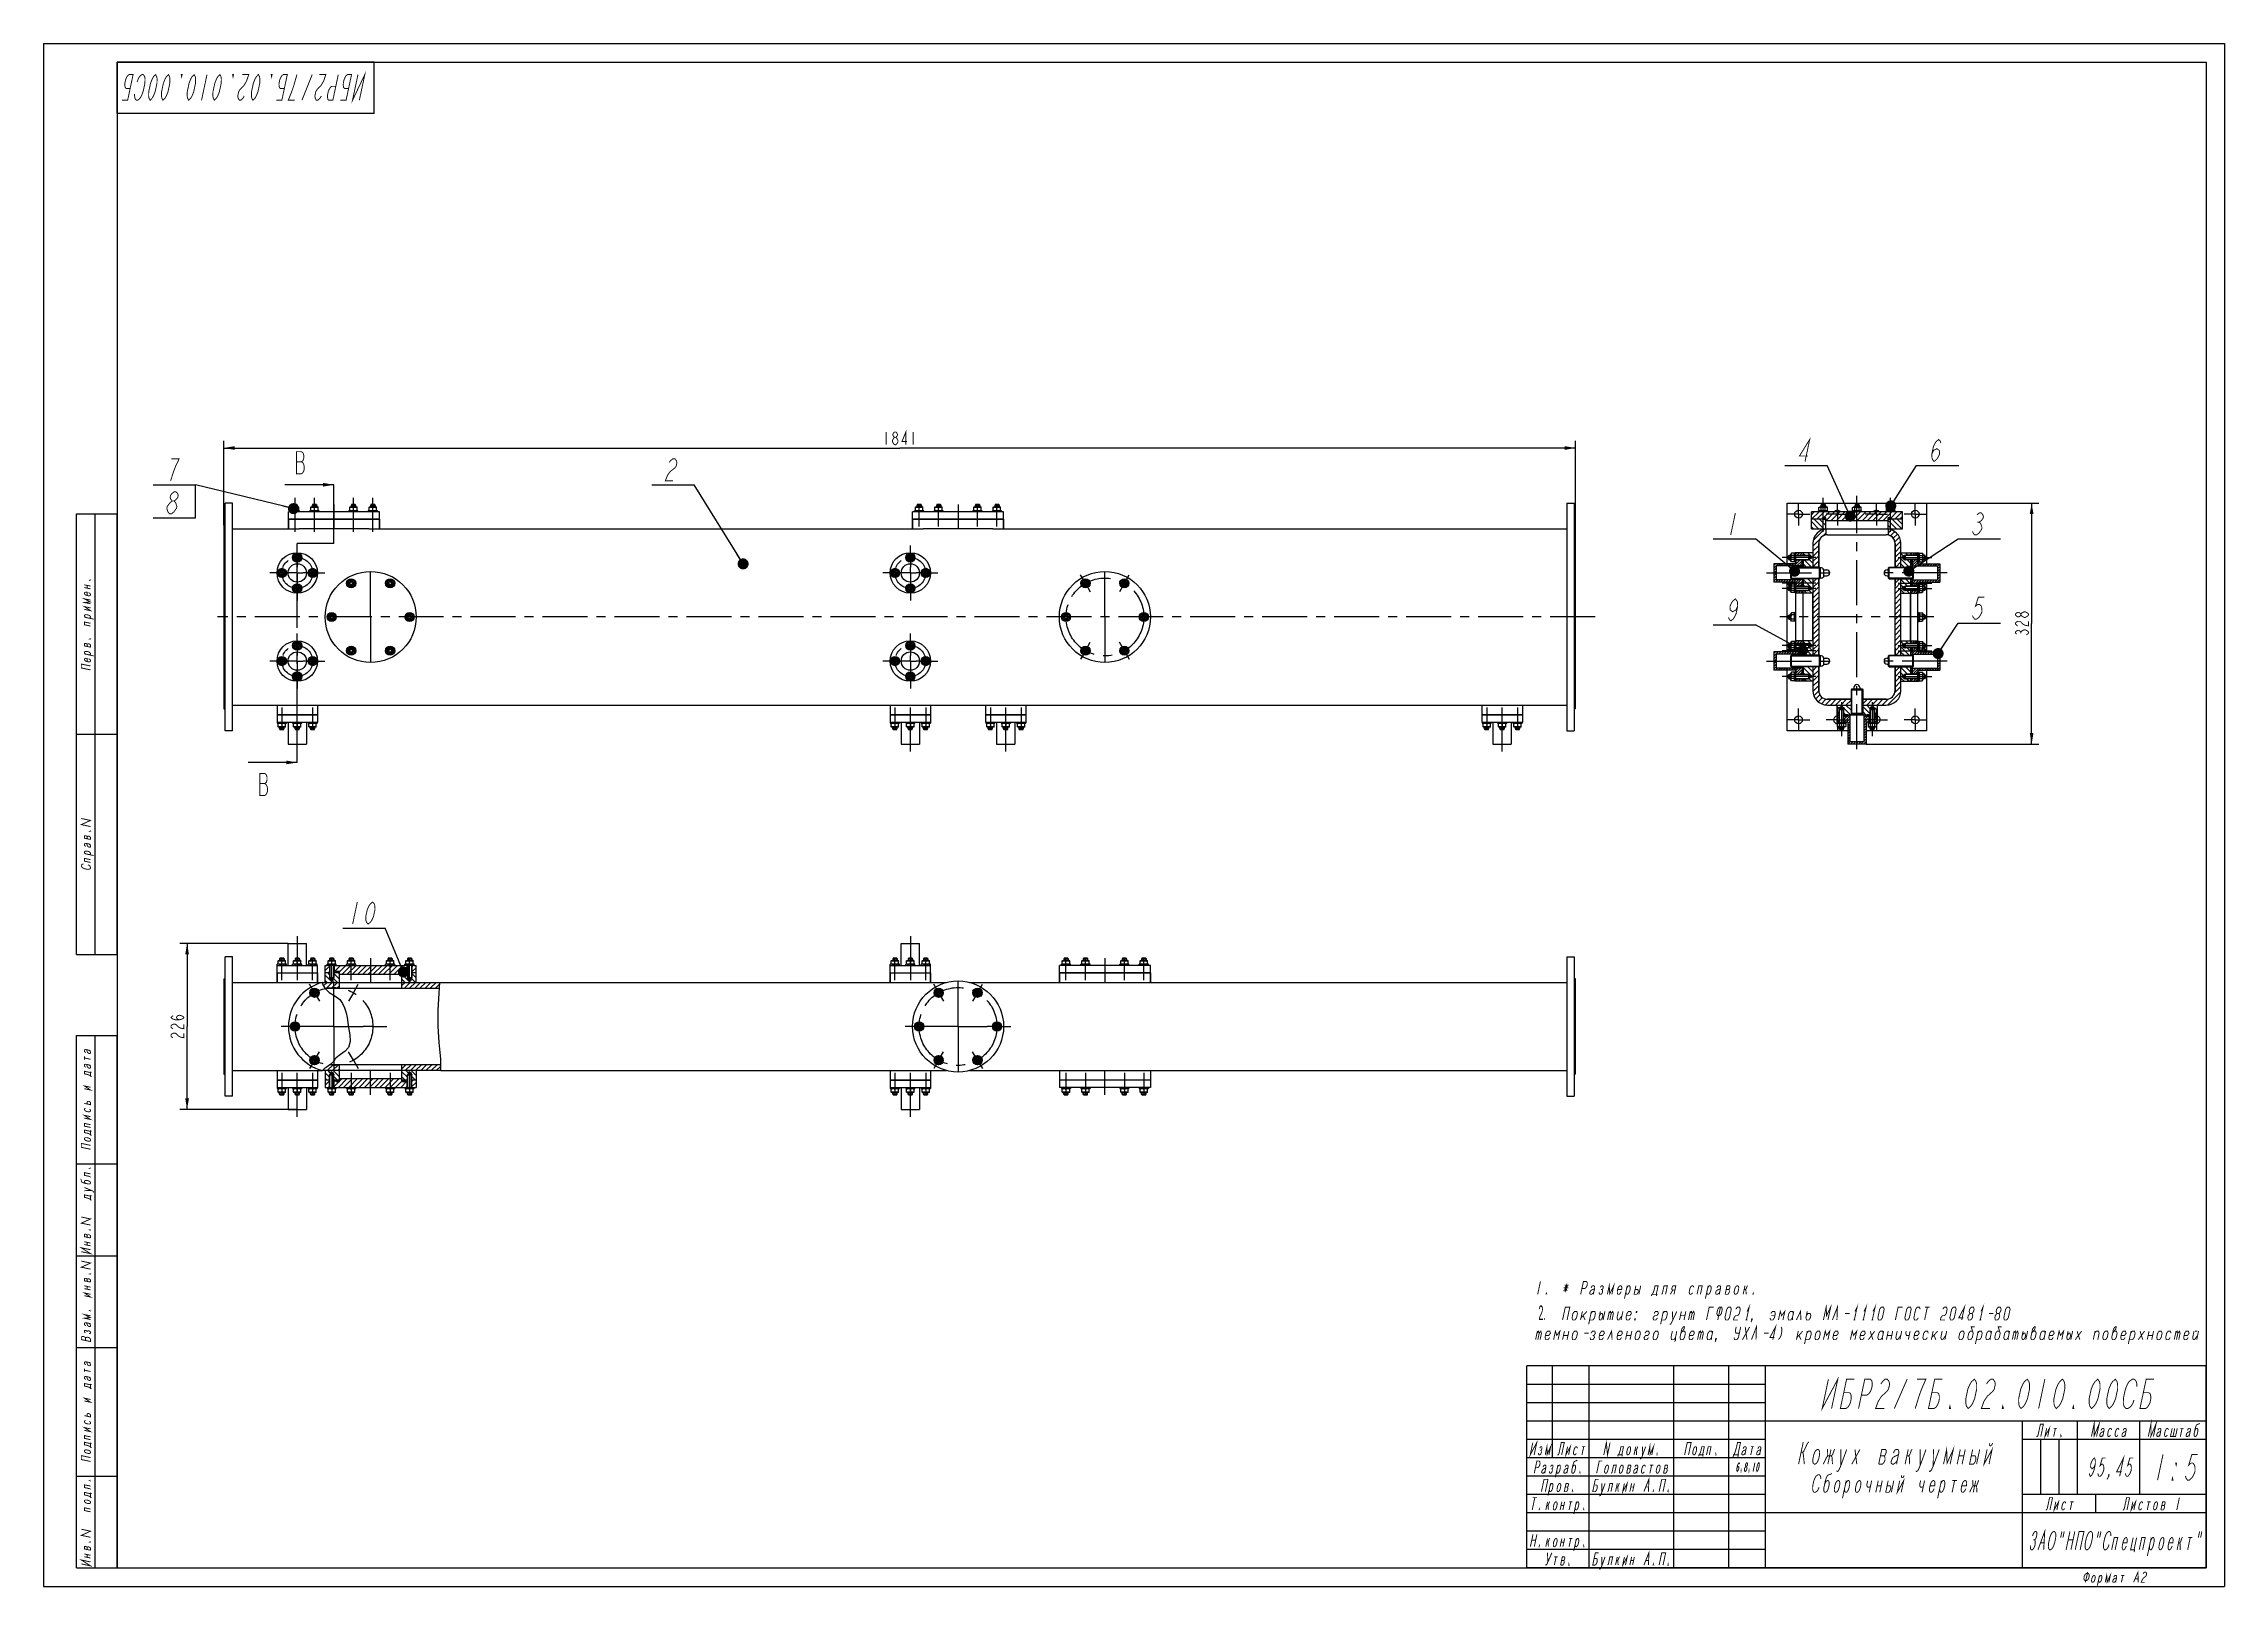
# Model space of a CAD drawing. Header units: millimetres. Extents: x 0 to 594, y 0 to 420.
import ezdxf

# ---------------------------------------------------------------- set-up
doc = ezdxf.new("R2010")
doc.units = ezdxf.units.MM
doc.header["$LTSCALE"] = 32.67
doc.linetypes.add('CENTER', pattern=[0.6, 0.375, -0.075, 0.075, -0.075])
doc.linetypes.add('PHANTOM', pattern=[0.8, 0.45, -0.05, 0.1, -0.05, 0.1, -0.05])
doc.layers.get('0').update_dxf_attribs({"linetype": 'CONTINUOUS'})
for name, color, linetype in [('ALL_AXIS', 7, 'CONTINUOUS'), ('ALL_CHAMFER', 7, 'CONTINUOUS'), ('ALL_DIMENSIONS', 7, 'CONTINUOUS'), ('ALL_ROUND', 7, 'CONTINUOUS'), ('DEFAULT_3', 7, 'PHANTOM')]:
    doc.layers.add(name, color=color, linetype=linetype)
doc.styles.get("Standard").update_dxf_attribs({"font": 'txt', "width": 0.7})
doc.dimstyles.new('DIMSTYLE_1', dxfattribs={"dimtxt": 3.5, "dimasz": 3, "dimexe": 0.18, "dimexo": 0.0625, "dimgap": 0.09, "dimtad": 1, "dimlfac": 5, "dimdsep": 46, "dimtxsty": 'STANDARD', "dimblk": '_FILLED', "dimblk1": '_FILLED', "dimblk2": '_FILLED', "dimcen": 0.09, "dimadec": 0, "dimazin": 0, "dimtp": 1.2, "dimtm": 1.2, "dimtfac": 1, "dimtofl": 0, "dimtmove": 0, "dimatfit": 3, "dimldrblk": '_FILLED', "dimfxl": 1, "dimtolj": 1, "dimarcsym": 0})
doc.dimstyles.new('DIMSTYLE_2', dxfattribs={"dimtxt": 3.5, "dimasz": 3, "dimexe": 0.18, "dimexo": 0.0625, "dimgap": 0.09, "dimtad": 1, "dimlfac": 5, "dimdsep": 46, "dimtxsty": 'STANDARD', "dimblk": '_FILLED', "dimblk1": '_FILLED', "dimblk2": '_FILLED', "dimcen": 0.09, "dimadec": 0, "dimazin": 0, "dimtp": 0.5, "dimtm": 0.5, "dimtfac": 1, "dimtofl": 0, "dimtmove": 0, "dimatfit": 3, "dimldrblk": '_FILLED', "dimfxl": 1, "dimtolj": 1, "dimarcsym": 0})
doc.dimstyles.new('DIMSTYLE_3', dxfattribs={"dimtxt": 3.5, "dimasz": 3, "dimexe": 0.18, "dimexo": 0.0625, "dimgap": 0.09, "dimtad": 1, "dimdec": 5, "dimlfac": 5, "dimdsep": 46, "dimtxsty": 'STANDARD', "dimblk": '_FILLED', "dimblk1": '_FILLED', "dimblk2": '_FILLED', "dimcen": 0.09, "dimadec": 0, "dimazin": 0, "dimtp": 0.5, "dimtm": 0.5, "dimtfac": 1, "dimtdec": 5, "dimtofl": 0, "dimtmove": 0, "dimatfit": 3, "dimldrblk": '_FILLED', "dimfxl": 1, "dimtolj": 1, "dimarcsym": 0})
doc.dimstyles.get("Standard").update_dxf_attribs({"dimtxt": 3.5, "dimasz": 3, "dimexe": 0.18, "dimexo": 0.0625, "dimgap": 0.09, "dimtad": 1, "dimdec": 5, "dimdsep": 46, "dimtxsty": 'STANDARD', "dimblk": '_FILLED', "dimblk1": '_FILLED', "dimblk2": '_FILLED', "dimcen": 0.09, "dimadec": 0, "dimazin": 0, "dimtol": 1, "dimtp": 1e-05, "dimtm": 1e-05, "dimtfac": 1, "dimtdec": 5, "dimtofl": 0, "dimtmove": 0, "dimatfit": 3, "dimldrblk": '_FILLED', "dimfxl": 1, "dimtolj": 1, "dimarcsym": 0})

msp = doc.modelspace()

# ---------------------------------------------------------------- texts
at = {"insert": (407.175332, 76.475513), "char_height": 4, "width": 3.632409555, "attachment_point": 1}
msp.add_mtext('{\\W0.45;2.}', dxfattribs=at)

# ---------------------------------------------------------------- blocks, each defined once
blk = doc.blocks.new('_FILLED')
at = {"color": 0, "linetype": 'ByBlock'}
blk.add_solid([(0, 0), (-1, 0.17), (-1, -0.17)], dxfattribs=at)
blk = doc.blocks.new('*D2')
at = {"layer": 'ALL_DIMENSIONS', "color": 2, "linetype": 'Continuous'}
for p, q in [((49.08, 288.91), (49.08, 311.91)), ((49.08, 309.91), (233.18, 309.91)), ((417.28, 309.91), (233.18, 309.91)), ((417.28, 288.91), (417.28, 311.91))]:
    blk.add_line(p, q, dxfattribs=at)
at = {"layer": 'ALL_DIMENSIONS', "color": 2, "linetype": 'Continuous', "xscale": 3, "yscale": 3, "zscale": 3, "rotation": 180}
blk.add_blockref('_FILLED', (49.08, 309.91), dxfattribs=at)
at = {"layer": 'ALL_DIMENSIONS', "color": 2, "linetype": 'Continuous', "xscale": 3, "yscale": 3, "zscale": 3}
blk.add_blockref('_FILLED', (417.28, 309.91), dxfattribs=at)
blk = doc.blocks.new('*D3')
at = {"layer": 'ALL_DIMENSIONS', "color": 2, "linetype": 'Continuous'}
for p, q in [((66.58, 175.03), (37.08, 175.03)), ((39.08, 175.03), (39.08, 152.43)), ((39.08, 129.83), (39.08, 152.43)), ((69.08, 129.83), (37.08, 129.83))]:
    blk.add_line(p, q, dxfattribs=at)
at = {"layer": 'ALL_DIMENSIONS', "color": 2, "linetype": 'Continuous', "xscale": 3, "yscale": 3, "zscale": 3}
for p, rotation in [((39.08, 175.03), 90), ((39.08, 129.83), 270)]:
    blk.add_blockref('_FILLED', p, dxfattribs=dict(at, rotation=rotation))
blk = doc.blocks.new('*D4')
at = {"layer": 'ALL_DIMENSIONS', "color": 2, "linetype": 'Continuous'}
for p, q in [((512.9, 294.91), (543.5, 294.91)), ((541.5, 294.91), (541.5, 262.11)), ((541.5, 229.31), (541.5, 262.11)), ((496.4, 229.31), (543.5, 229.31))]:
    blk.add_line(p, q, dxfattribs=at)
at = {"layer": 'ALL_DIMENSIONS', "color": 2, "linetype": 'Continuous', "xscale": 3, "yscale": 3, "zscale": 3}
for p, rotation in [((541.5, 294.91), 90), ((541.5, 229.31), 270)]:
    blk.add_blockref('_FILLED', p, dxfattribs=dict(at, rotation=rotation))
blk = doc.blocks.new('SYMBOL_40_BL0', base_point=(41.37, 295.41))
at = {"color": 2, "linetype": 'Continuous'}
blk.add_line((41.37, 290.91), (41.37, 299.91), dxfattribs=at)
blk = doc.blocks.new('BOM BALLOON 30_BL1', base_point=(171.41, 303.45))
at = {"color": 2, "linetype": 'Continuous'}
blk.add_line((165.65, 299.91), (177.17, 299.91), dxfattribs=at)
at = {"color": 2, "linetype": 'Continuous', "const_width": 0.25}
blk.add_lwpolyline([(170.41, 305.99), (170.78, 306.49), (171.41, 306.99), (171.94, 306.99), (172.35, 306.49), (172.51, 305.99), (172.3, 304.99), (171.93, 304.49), (171.3, 303.99), (170.67, 303.49), (169.93, 302.49), (169.35, 300.99), (171.45, 300.99)], dxfattribs=at)
blk = doc.blocks.new('BOM BALLOON 35_BL2', base_point=(35.61, 303.45))
at = {"color": 2, "linetype": 'Continuous'}
blk.add_line((29.85, 299.91), (41.37, 299.91), dxfattribs=at)
at = {"color": 2, "linetype": 'Continuous', "const_width": 0.25}
blk.add_lwpolyline([(34.6, 300.99), (35.39, 303.49), (35.97, 304.99), (36.45, 305.99), (36.92, 306.99), (34.82, 306.99)], dxfattribs=at)
blk = doc.blocks.new('BOM BALLOON 29_BL3', base_point=(460.54, 288.7))
at = {"color": 2, "linetype": 'Continuous'}
blk.add_line((454.78, 285.16), (466.3, 285.16), dxfattribs=at)
at = {"color": 2, "linetype": 'Continuous', "const_width": 0.25}
blk.add_lwpolyline([(460.8, 292.24), (459.53, 286.24)], dxfattribs=at)
blk = doc.blocks.new('BOM BALLOON 31_BL4', base_point=(527.27, 288.7))
at = {"color": 2, "linetype": 'Continuous'}
blk.add_line((521.5, 285.16), (533.03, 285.16), dxfattribs=at)
at = {"color": 2, "linetype": 'Continuous', "const_width": 0.25}
for points in [[(526.63, 291.74), (527.27, 292.24), (527.79, 292.24), (528.21, 291.74), (528.37, 291.24), (528.26, 290.74), (527.89, 290.24), (527.26, 289.74), (527.68, 289.24), (527.83, 288.74), (527.99, 288.24), (527.88, 287.74), (527.51, 287.24), (527.15, 286.74), (526.51, 286.24), (525.99, 286.24), (525.57, 286.74), (525.41, 287.24)], [(526.73, 289.74), (527.26, 289.74)]]:
    blk.add_lwpolyline(points, dxfattribs=at)
blk = doc.blocks.new('BOM BALLOON 32_BL5', base_point=(480, 308.7))
at = {"color": 2, "linetype": 'Continuous'}
blk.add_line((474.24, 305.16), (485.76, 305.16), dxfattribs=at)
at = {"color": 2, "linetype": 'Continuous', "const_width": 0.25}
blk.add_lwpolyline([(479.78, 306.24), (481.05, 312.24), (478.26, 307.74), (480.62, 307.74)], dxfattribs=at)
blk = doc.blocks.new('BOM BALLOON 33_BL6', base_point=(527.27, 265.78))
at = {"color": 2, "linetype": 'Continuous'}
blk.add_line((521.5, 262.24), (533.03, 262.24), dxfattribs=at)
at = {"color": 2, "linetype": 'Continuous', "const_width": 0.25}
blk.add_lwpolyline([(528.58, 269.33), (527, 269.33), (526.21, 266.83), (526.84, 267.33), (527.37, 267.33), (527.78, 266.83), (527.94, 266.33), (527.99, 265.33), (527.51, 264.33), (527.15, 263.83), (526.51, 263.33), (525.99, 263.33), (525.57, 263.83), (525.41, 264.33)], dxfattribs=at)
blk = doc.blocks.new('BOM BALLOON 34_BL7', base_point=(515.93, 308.7))
at = {"color": 2, "linetype": 'Continuous'}
blk.add_line((510.17, 305.16), (521.7, 305.16), dxfattribs=at)
at = {"color": 2, "linetype": 'Continuous', "const_width": 0.25}
blk.add_lwpolyline([(514.3, 308.24), (514.77, 309.24), (515.67, 309.74), (516.35, 309.24), (516.4, 308.24), (515.92, 307.24), (515.55, 306.74), (514.92, 306.24), (514.5, 306.74), (514.35, 307.24), (514.3, 308.24), (514.72, 310.24), (515.2, 311.24), (515.57, 311.74), (516.2, 312.24), (516.62, 311.74), (516.77, 311.24)], dxfattribs=at)
blk = doc.blocks.new('BOM BALLOON 37_BL8', base_point=(460.54, 265.29))
at = {"color": 2, "linetype": 'Continuous'}
blk.add_line((454.78, 261.74), (466.3, 261.74), dxfattribs=at)
at = {"color": 2, "linetype": 'Continuous', "const_width": 0.25}
blk.add_lwpolyline([(461.43, 266.83), (460.95, 265.83), (460.06, 265.33), (459.38, 265.83), (459.33, 266.83), (459.8, 267.83), (460.17, 268.33), (460.8, 268.83), (461.22, 268.33), (461.38, 267.83), (461.43, 266.83), (461, 264.83), (460.53, 263.83), (460.16, 263.33), (459.53, 262.83), (459.11, 263.33), (458.95, 263.83)], dxfattribs=at)
blk = doc.blocks.new('BOM BALLOON 38_BL9', base_point=(87.28, 182.76))
at = {"color": 2, "linetype": 'Continuous'}
blk.add_line((81.52, 179.21), (93.04, 179.21), dxfattribs=at)
at = {"color": 2, "linetype": 'Continuous', "const_width": 0.25}
for points in [[(85.44, 186.3), (84.17, 180.3)], [(88.37, 180.3), (87.95, 180.8), (87.79, 181.3), (87.74, 182.3), (88.17, 184.3), (88.64, 185.3), (89.01, 185.8), (89.64, 186.3), (90.06, 185.8), (90.22, 185.3), (90.27, 184.3), (89.84, 182.3), (89.37, 181.3), (89, 180.8), (88.37, 180.3)]]:
    blk.add_lwpolyline(points, dxfattribs=at)
blk = doc.blocks.new('BOM BALLOON 36_BL10', base_point=(35.56, 294.45))
at = {"color": 2, "linetype": 'Continuous'}
blk.add_line((29.8, 290.91), (41.33, 290.91), dxfattribs=at)
at = {"color": 2, "linetype": 'Continuous', "const_width": 0.25}
for points in [[(35.03, 295.49), (34.61, 295.99), (34.46, 296.49), (34.56, 296.99), (34.93, 297.49), (35.56, 297.99), (36.09, 297.99), (36.51, 297.49), (36.66, 296.99), (36.56, 296.49), (36.19, 295.99), (35.56, 295.49)], [(34.29, 291.99), (33.87, 292.49), (33.71, 292.99), (33.56, 293.49), (33.66, 293.99), (34.03, 294.49), (34.4, 294.99), (35.03, 295.49), (35.56, 295.49), (35.98, 294.99), (36.13, 294.49), (36.29, 293.99), (36.18, 293.49), (35.81, 292.99), (35.45, 292.49), (34.81, 291.99), (34.29, 291.99)]]:
    blk.add_lwpolyline(points, dxfattribs=at)

# ---------------------------------------------------------------- dimensions: what is measured, and where the dimension line sits
at = {"layer": 'ALL_DIMENSIONS', "color": 2, "linetype": 'Continuous'}
for base, p1, p2, angle, dimstyle, picture, middle in [((49.0779767, 309.9052632), (417.2779767, 288.9052632), (49.0779767, 288.9052632), 180, 'DIMSTYLE_1', '*D2', (228.2779767, 310.7802632)), ((541.5034536, 229.3052632), (512.9034536, 294.9052632), (496.4034536, 229.3052632), 270, 'DIMSTYLE_3', '*D4', (540.6284536, 258.4302632)), ((39.0779767, 129.8254401), (66.5779767, 175.0254401), (69.0779767, 129.8254401), 270, 'DIMSTYLE_2', '*D3', (38.2029767, 148.7504401))]:
    dim = msp.add_linear_dim(base=base, p1=p1, p2=p2, angle=angle, dimstyle=dimstyle, dxfattribs=at)
    dim.commit()
    dim.dimension.update_dxf_attribs({"geometry": picture, "text_midpoint": middle, "dimtype": 160})

# ---------------------------------------------------------------- linework, layer by layer
at = {"color": 7, "linetype": 'Continuous'}
for p, q in [((0, 420), (0, 0)), ((0, 420), (594, 420)), ((594, 420), (594, 0)), ((90, 415), (20, 415)), ((20, 401), (20, 415)), ((20, 415), (20, 5)), ((20, 415), (589, 415)), ((90, 401), (90, 415)), ((589, 415), (589, 5)), ((90, 401), (20, 401)), ((9, 172), (9, 292)), ((9, 292), (20, 292)), ((14, 172), (14, 292)), ((20, 172), (20, 292)), ((49.4779767, 232.9052632), (49.4779767, 294.9052632)), ((51.4779767, 294.9052632), (49.4779767, 294.9052632)), ((51.4779767, 232.9052632), (51.4779767, 294.9052632)), ((67.4779676, 293.8075229), (67.5779767, 293.8652632)), ((67.4779767, 292.8829982), (67.4779767, 293.8075281)), ((67.5779767, 292.8252632), (67.4779767, 292.8829982)), ((67.5779836, 293.8652632), (69.3779697, 293.8652632)), ((68.9913741, 294.5052632), (67.9645792, 294.5052632)), ((68.4779767, 292.9723146), (68.4779767, 293.7182117)), ((69.4779857, 293.8075229), (69.3779767, 293.8652632)), ((69.3779767, 292.8252632), (69.4779767, 292.8829982)), ((69.4779767, 292.8829982), (69.4779767, 293.8075281)), ((72.7779676, 293.8075229), (72.8779767, 293.8652632)), ((72.7779767, 292.8829982), (72.7779767, 293.8075281)), ((72.8779767, 292.8252632), (72.7779767, 292.8829982)), ((72.8779836, 293.8652632), (74.6779697, 293.8652632)), ((74.2913741, 294.5052632), (73.2645792, 294.5052632)), ((73.7779767, 292.9723146), (73.7779767, 293.7182117)), ((74.7779857, 293.8075229), (74.6779767, 293.8652632)), ((74.6779767, 292.8252632), (74.7779767, 292.8829982)), ((74.7779767, 292.8829982), (74.7779767, 293.8075281)), ((83.3779676, 293.8075229), (83.4779767, 293.8652632)), ((83.3779767, 292.8829982), (83.3779767, 293.8075281)), ((83.4779767, 292.8252632), (83.3779767, 292.8829982)), ((83.4779836, 293.8652632), (85.2779697, 293.8652632)), ((84.8913741, 294.5052632), (83.8645792, 294.5052632)), ((84.3779767, 292.9723146), (84.3779767, 293.7182117)), ((85.3779857, 293.8075229), (85.2779767, 293.8652632)), ((85.2779767, 292.8252632), (85.3779767, 292.8829982)), ((85.3779767, 292.8829982), (85.3779767, 293.8075281)), ((88.6779676, 293.8075229), (88.7779767, 293.8652632)), ((88.6779767, 292.8829982), (88.6779767, 293.8075281)), ((88.7779767, 292.8252632), (88.6779767, 292.8829982)), ((88.7779836, 293.8652632), (90.5779697, 293.8652632)), ((90.1913741, 294.5052632), (89.1645792, 294.5052632)), ((89.6779767, 292.9723146), (89.6779767, 293.7182117)), ((90.6779857, 293.8075229), (90.5779767, 293.8652632)), ((90.5779767, 292.8252632), (90.6779767, 292.8829982)), ((90.6779767, 292.8829982), (90.6779767, 293.8075281)), ((237.4779676, 293.8075229), (237.5779767, 293.8652632)), ((237.4779767, 292.8829982), (237.4779767, 293.8075281)), ((237.5779767, 292.8252632), (237.4779767, 292.8829982)), ((237.5779836, 293.8652632), (239.3779697, 293.8652632)), ((238.9913741, 294.5052632), (237.9645792, 294.5052632)), ((238.4779767, 292.9723146), (238.4779767, 293.7182117)), ((239.4779857, 293.8075229), (239.3779767, 293.8652632)), ((239.3779767, 292.8252632), (239.4779767, 292.8829982)), ((239.4779767, 292.8829982), (239.4779767, 293.8075281)), ((242.7779676, 293.8075229), (242.8779767, 293.8652632)), ((242.7779767, 292.8829982), (242.7779767, 293.8075281)), ((242.8779767, 292.8252632), (242.7779767, 292.8829982)), ((242.8779836, 293.8652632), (244.6779697, 293.8652632)), ((244.2913741, 294.5052632), (243.2645792, 294.5052632)), ((243.7779767, 292.9723146), (243.7779767, 293.7182117)), ((244.7779857, 293.8075229), (244.6779767, 293.8652632)), ((244.6779767, 292.8252632), (244.7779767, 292.8829982)), ((244.7779767, 292.8829982), (244.7779767, 293.8075281)), ((253.3779676, 293.8075229), (253.4779767, 293.8652632)), ((253.3779767, 292.8829982), (253.3779767, 293.8075281)), ((253.4779767, 292.8252632), (253.3779767, 292.8829982)), ((253.4779836, 293.8652632), (255.2779697, 293.8652632)), ((254.8913741, 294.5052632), (253.8645792, 294.5052632)), ((254.3779767, 292.9723146), (254.3779767, 293.7182117)), ((255.3779857, 293.8075229), (255.2779767, 293.8652632)), ((255.2779767, 292.8252632), (255.3779767, 292.8829982)), ((255.3779767, 292.8829982), (255.3779767, 293.8075281)), ((258.6779676, 293.8075229), (258.7779767, 293.8652632)), ((258.6779767, 292.8829982), (258.6779767, 293.8075281)), ((258.7779767, 292.8252632), (258.6779767, 292.8829982)), ((258.7779836, 293.8652632), (260.5779697, 293.8652632)), ((260.1913741, 294.5052632), (259.1645792, 294.5052632)), ((259.6779767, 292.9723146), (259.6779767, 293.7182117)), ((260.6779857, 293.8075229), (260.5779767, 293.8652632)), ((260.5779767, 292.8252632), (260.6779767, 292.8829982)), ((260.6779767, 292.8829982), (260.6779767, 293.8075281)), ((414.8779767, 294.9052632), (416.8779767, 294.9052632)), ((414.8779767, 294.9052632), (414.8779767, 232.9052632)), ((416.8779767, 294.9052632), (416.8779767, 232.9052632)), ((474.9034536, 278.4052632), (474.9034536, 294.9052632)), ((474.9034536, 294.9052632), (512.9034536, 294.9052632)), ((481.5034536, 287.9052632), (481.5034536, 292.5052632)), ((506.3034536, 292.5052632), (481.5034536, 292.5052632)), ((483.5688837, 293.7182117), (483.8235843, 293.8652632)), ((483.5688837, 292.9723146), (483.5688837, 293.7182117)), ((483.8235912, 293.8652632), (485.6235774, 293.8652632)), ((484.1083223, 292.9515179), (484.146234, 292.9723146)), ((484.1124755, 293.7368358), (484.146234, 293.7182117)), ((484.146234, 292.9723146), (484.146234, 293.7182117)), ((485.2369817, 294.5052632), (484.2101868, 294.5052632)), ((485.3009346, 292.9723146), (485.3009346, 293.7182117)), ((485.8782848, 293.7182117), (485.6235843, 293.8652632)), ((485.8782848, 292.9723146), (485.8782848, 293.7182117)), ((492.748753, 293.7182117), (493.0034536, 293.8652632)), ((492.748753, 292.9723146), (492.748753, 293.7182117)), ((493.0034605, 293.8652632), (494.8034466, 293.8652632)), ((493.2881916, 292.9515179), (493.3261033, 292.9723146)), ((493.2923448, 293.7368358), (493.3261033, 293.7182117)), ((493.3261033, 292.9723146), (493.3261033, 293.7182117)), ((494.416851, 294.5052632), (493.3900561, 294.5052632)), ((494.4808038, 292.9723146), (494.4808038, 293.7182117)), ((495.0581541, 293.7182117), (494.8034536, 293.8652632)), ((495.0581541, 292.9723146), (495.0581541, 293.7182117)), ((501.9286223, 293.7182117), (502.1833228, 293.8652632)), ((501.9286223, 292.9723146), (501.9286223, 293.7182117)), ((502.1833298, 293.8652632), (503.9833159, 293.8652632)), ((502.4680609, 292.9515179), (502.5059726, 292.9723146)), ((502.4722141, 293.7368358), (502.5059726, 293.7182117)), ((502.5059726, 292.9723146), (502.5059726, 293.7182117)), ((503.5967203, 294.5052632), (502.5699254, 294.5052632)), ((503.6606731, 292.9723146), (503.6606731, 293.7182117)), ((504.2380234, 293.7182117), (503.9833228, 293.8652632)), ((504.2380234, 292.9723146), (504.2380234, 293.7182117)), ((506.3034536, 287.9052632), (506.3034536, 292.5052632)), ((512.9034536, 294.9052632), (512.9034536, 278.4052632)), ((49.0779767, 288.9052632), (49.0779767, 238.9052632)), ((49.0779767, 288.9052632), (49.4779767, 288.9052632)), ((51.4779767, 287.9052632), (69.6076243, 287.9052632)), ((66.6779767, 290.5052632), (66.6779767, 287.9052632)), ((66.6779767, 290.5052632), (91.4779767, 290.5052632)), ((88.5483291, 287.9052632), (239.6076243, 287.9052632)), ((91.4779767, 290.5052632), (91.4779767, 287.9052632)), ((236.6779767, 290.5052632), (236.6779767, 287.9052632)), ((236.6779767, 290.5052632), (261.4779767, 290.5052632)), ((258.5483291, 287.9052632), (414.8779767, 287.9052632)), ((261.4779767, 290.5052632), (261.4779767, 287.9052632)), ((417.2779767, 288.9052632), (416.8779767, 288.9052632)), ((417.2779767, 238.9052632), (417.2779767, 288.9052632)), ((485.4034536, 290.5052632), (481.5034536, 290.5052632)), ((481.5034536, 287.9052632), (506.3034536, 287.9052632)), ((484.5034536, 290.5052632), (484.5034536, 290.9452632)), ((485.4034536, 290.9452632), (484.5034536, 290.9452632)), ((485.4034536, 287.9052632), (485.4034536, 290.9452632)), ((502.4034536, 290.1052632), (485.4034536, 290.1052632)), ((485.4034536, 287.8738901), (485.4034536, 286.2526021)), ((485.9034536, 286.3052632), (501.9034536, 286.3052632)), ((502.4034536, 287.9052632), (502.4034536, 290.9452632)), ((503.3034536, 290.9452632), (502.4034536, 290.9452632)), ((506.3034536, 290.5052632), (502.4034536, 290.5052632)), ((502.4034536, 287.8738901), (502.4034536, 286.2526021)), ((503.3034536, 290.5052632), (503.3034536, 290.9452632)), ((69.0779767, 281.2599637), (68.0779767, 280.6826134)), ((68.0779767, 280.6826134), (68.0779767, 279.5279129)), ((68.0779767, 279.5279129), (69.0779767, 278.9505626)), ((70.0779767, 280.6826134), (69.0779767, 281.2599637)), ((69.0779767, 278.9505626), (70.0779767, 279.5279129)), ((70.0779767, 279.5279129), (70.0779767, 280.6826134)), ((236.0779767, 281.2599637), (235.0779767, 280.6826134)), ((235.0779767, 280.6826134), (235.0779767, 279.5279129)), ((235.0779767, 279.5279129), (236.0779767, 278.9505626)), ((237.0779767, 280.6826134), (236.0779767, 281.2599637)), ((236.0779767, 278.9505626), (237.0779767, 279.5279129)), ((237.0779767, 279.5279129), (237.0779767, 280.6826134)), ((475.3034536, 280.6186606), (475.3034536, 279.5918657)), ((476.090505, 281.2599637), (475.9434536, 281.0052632)), ((475.9434536, 279.2052701), (475.9434536, 281.0052562)), ((476.090505, 278.9505626), (475.9434536, 279.2052632)), ((476.0718809, 279.4941544), (476.090505, 279.5279129)), ((476.8364021, 281.2599637), (476.090505, 281.2599637)), ((476.8364021, 280.6826134), (476.090505, 280.6826134)), ((476.8364021, 279.5279129), (476.090505, 279.5279129)), ((476.8571988, 279.4900012), (476.8364021, 279.5279129)), ((477.3034536, 281.4052632), (477.3034536, 281.3552632)), ((481.9034536, 281.4052632), (477.3034536, 281.4052632)), ((477.3034536, 280.7552632), (479.3034536, 280.7552632)), ((477.3034536, 279.4552632), (479.3034536, 279.4552632)), ((478.8634536, 279.2052632), (478.8634536, 278.3052632)), ((479.3034536, 279.2052632), (478.8634536, 279.2052632)), ((479.3034536, 281.4052632), (479.3034536, 280.7052632)), ((479.3034536, 280.7052632), (480.7034536, 280.7052632)), ((479.3034536, 279.5052632), (479.3034536, 277.5052632)), ((479.3034536, 279.5052632), (480.7034536, 279.5052632)), ((480.9034536, 280.5052632), (480.7034536, 280.7052632)), ((480.9034536, 279.7052632), (480.7034536, 279.5052632)), ((480.9034536, 280.7052632), (480.9034536, 279.5052632)), ((481.3034536, 280.5052632), (480.9034536, 280.5052632)), ((481.3034536, 279.7052632), (480.9034536, 279.7052632)), ((481.3034536, 279.7052632), (481.3034536, 280.5052632)), ((481.5437978, 280.1052632), (481.3034536, 280.5052632)), ((481.5437978, 280.1052632), (481.3034536, 279.7052632)), ((481.9034536, 283.9052632), (481.9034536, 277.5052632)), ((483.5034536, 283.9052632), (483.5034536, 277.5052632)), ((504.3034536, 277.5052632), (504.3034536, 283.9052632)), ((505.9034536, 277.5052632), (505.9034536, 283.9052632)), ((505.9034536, 281.4052632), (510.5034536, 281.4052632)), ((506.2631093, 280.1052632), (506.5034536, 280.5052632)), ((506.2631093, 280.1052632), (506.5034536, 279.7052632)), ((506.5034536, 279.7052632), (506.5034536, 280.5052632)), ((506.5034536, 280.5052632), (506.9034536, 280.5052632)), ((506.5034536, 279.7052632), (506.9034536, 279.7052632)), ((506.9034536, 280.5052632), (507.1034536, 280.7052632)), ((506.9034536, 279.5052632), (506.9034536, 280.7052632)), ((506.9034536, 279.7052632), (507.1034536, 279.5052632)), ((508.5034536, 280.7052632), (507.1034536, 280.7052632)), ((508.5034536, 279.5052632), (507.1034536, 279.5052632)), ((508.5034536, 281.4052632), (508.5034536, 280.7052632)), ((510.5034536, 280.7552632), (508.5034536, 280.7552632)), ((508.5034536, 279.5052632), (508.5034536, 277.5052632)), ((510.5034536, 279.4552632), (508.5034536, 279.4552632)), ((508.5034536, 279.2052632), (508.9434536, 279.2052632)), ((508.9434536, 279.2052632), (508.9434536, 278.3052632)), ((510.5034536, 281.4052632), (510.5034536, 281.3552613)), ((510.9497083, 280.7205251), (510.970505, 280.6826134)), ((510.970505, 281.2599637), (511.7164021, 281.2599637)), ((510.970505, 280.6826134), (511.7164021, 280.6826134)), ((510.970505, 279.5279129), (511.7164021, 279.5279129)), ((511.7164021, 281.2599637), (511.8634536, 281.0052632)), ((511.7350262, 280.7163719), (511.7164021, 280.6826134)), ((511.7164021, 278.9505626), (511.8634536, 279.2052632)), ((511.8634536, 281.0052562), (511.8634536, 279.2052701)), ((512.5034536, 279.5918657), (512.5034536, 280.6186606)), ((64.8779767, 277.0599637), (63.8779767, 276.4826134)), ((63.8779767, 276.4826134), (63.8779767, 275.3279129)), ((63.8779767, 275.3279129), (64.8779767, 274.7505626)), ((65.8779767, 276.4826134), (64.8779767, 277.0599637)), ((64.8779767, 274.7505626), (65.8779767, 275.3279129)), ((65.8779767, 275.3279129), (65.8779767, 276.4826134)), ((73.2779767, 277.0599637), (72.2779767, 276.4826134)), ((72.2779767, 276.4826134), (72.2779767, 275.3279129)), ((72.2779767, 275.3279129), (73.2779767, 274.7505626)), ((74.2779767, 276.4826134), (73.2779767, 277.0599637)), ((73.2779767, 274.7505626), (74.2779767, 275.3279129)), ((74.2779767, 275.3279129), (74.2779767, 276.4826134)), ((83.7779767, 274.239833), (82.7779767, 273.6624827)), ((82.7779767, 273.6624827), (82.7779767, 272.5077822)), ((84.7779767, 273.6624827), (83.7779767, 274.239833)), ((84.7779767, 272.5077822), (84.7779767, 273.6624827)), ((94.3779767, 274.239833), (93.3779767, 273.6624827)), ((93.3779767, 273.6624827), (93.3779767, 272.5077822)), ((95.3779767, 273.6624827), (94.3779767, 274.239833)), ((95.3779767, 272.5077822), (95.3779767, 273.6624827)), ((231.8779767, 277.0599637), (230.8779767, 276.4826134)), ((230.8779767, 276.4826134), (230.8779767, 275.3279129)), ((230.8779767, 275.3279129), (231.8779767, 274.7505626)), ((232.8779767, 276.4826134), (231.8779767, 277.0599637)), ((231.8779767, 274.7505626), (232.8779767, 275.3279129)), ((232.8779767, 275.3279129), (232.8779767, 276.4826134)), ((240.2779767, 277.0599637), (239.2779767, 276.4826134)), ((239.2779767, 276.4826134), (239.2779767, 275.3279129)), ((239.2779767, 275.3279129), (240.2779767, 274.7505626)), ((241.2779767, 276.4826134), (240.2779767, 277.0599637)), ((240.2779767, 274.7505626), (241.2779767, 275.3279129)), ((241.2779767, 275.3279129), (241.2779767, 276.4826134)), ((283.7779767, 274.239833), (282.7779767, 273.6624827)), ((282.7779767, 273.6624827), (282.7779767, 272.5077822)), ((284.7779767, 273.6624827), (283.7779767, 274.239833)), ((284.7779767, 272.5077822), (284.7779767, 273.6624827)), ((294.3779767, 274.239833), (293.3779767, 273.6624827)), ((293.3779767, 273.6624827), (293.3779767, 272.5077822)), ((295.3779767, 273.6624827), (294.3779767, 274.239833)), ((295.3779767, 272.5077822), (295.3779767, 273.6624827)), ((471.3034536, 278.4052632), (471.3034536, 273.4052632)), ((477.3034536, 278.4052632), (471.3034536, 278.4052632)), ((477.3034536, 273.4052632), (471.3034536, 273.4052632)), ((471.9034536, 277.8052632), (471.9034536, 274.0052632)), ((479.3034536, 277.8052632), (471.9034536, 277.8052632)), ((479.3034536, 274.0052632), (471.9034536, 274.0052632)), ((474.9034536, 254.4052632), (474.9034536, 273.4052632)), ((475.3034536, 273.4052858), (475.3034536, 272.571735)), ((475.9034536, 277.3052632), (475.9034536, 274.5052632)), ((475.9434536, 270.8052701), (475.9434536, 273.4052632)), ((476.8364021, 278.9505626), (476.090505, 278.9505626)), ((477.3034536, 278.8552632), (477.3034536, 278.4052632)), ((477.3034536, 273.4052632), (477.3034536, 272.9552632)), ((479.3034536, 278.3052632), (478.8634536, 278.3052632)), ((478.8634536, 273.5052632), (478.8634536, 272.6052632)), ((479.3034536, 273.5052632), (478.8634536, 273.5052632)), ((483.5034536, 277.5052632), (479.3034536, 277.5052632)), ((479.3034536, 274.3052632), (479.3034536, 272.3052632)), ((483.5034536, 274.3052632), (479.3034536, 274.3052632)), ((481.9034536, 274.3052632), (481.9034536, 253.5052632)), ((483.5034536, 274.3052632), (483.5034536, 253.5052632)), ((483.9034536, 277.3052632), (483.9034536, 274.5052632)), ((502.5034536, 274.5052632), (502.5034536, 277.3052632)), ((504.3034536, 277.5052632), (508.5034536, 277.5052632)), ((504.3034536, 253.5052632), (504.3034536, 274.3052632)), ((504.3034536, 274.3052632), (508.5034536, 274.3052632)), ((505.9034536, 253.5052632), (505.9034536, 274.3052632)), ((508.5034536, 278.3052632), (508.9434536, 278.3052632)), ((508.5034536, 277.8052632), (515.9034536, 277.8052632)), ((508.5034536, 274.3052632), (508.5034536, 272.3052632)), ((508.5034536, 274.0052632), (515.9034536, 274.0052632)), ((508.5034536, 273.5052632), (508.9434536, 273.5052632)), ((508.9434536, 273.5052632), (508.9434536, 272.6052632)), ((509.3034536, 274.5052632), (509.3034536, 277.3052632)), ((510.5034536, 278.8552651), (510.5034536, 278.4052632)), ((510.5034536, 278.4052632), (516.5034536, 278.4052632)), ((510.5034536, 273.4052632), (516.5034536, 273.4052632)), ((510.5034536, 273.4052632), (510.5034536, 272.9552613)), ((510.970505, 278.9505626), (511.7164021, 278.9505626)), ((511.8634536, 273.4052632), (511.8634536, 270.8052701)), ((512.5034536, 272.571735), (512.5034536, 273.4052858)), ((512.9034536, 273.4052632), (512.9034536, 254.4052632)), ((515.9034536, 277.8052632), (515.9034536, 274.0052632)), ((516.5034536, 278.4052632), (516.5034536, 273.4052632)), ((69.0779767, 272.8599637), (68.0779767, 272.2826134)), ((68.0779767, 272.2826134), (68.0779767, 271.1279129)), ((68.0779767, 271.1279129), (69.0779767, 270.5505626)), ((70.0779767, 272.2826134), (69.0779767, 272.8599637)), ((69.0779767, 270.5505626), (70.0779767, 271.1279129)), ((70.0779767, 271.1279129), (70.0779767, 272.2826134)), ((82.7779767, 272.5077822), (83.7779767, 271.9304319)), ((83.7779767, 271.9304319), (84.7779767, 272.5077822)), ((93.3779767, 272.5077822), (94.3779767, 271.9304319)), ((94.3779767, 271.9304319), (95.3779767, 272.5077822)), ((236.0779767, 272.8599637), (235.0779767, 272.2826134)), ((235.0779767, 272.2826134), (235.0779767, 271.1279129)), ((235.0779767, 271.1279129), (236.0779767, 270.5505626)), ((237.0779767, 272.2826134), (236.0779767, 272.8599637)), ((236.0779767, 270.5505626), (237.0779767, 271.1279129)), ((237.0779767, 271.1279129), (237.0779767, 272.2826134)), ((282.7779767, 272.5077822), (283.7779767, 271.9304319)), ((283.7779767, 271.9304319), (284.7779767, 272.5077822)), ((293.3779767, 272.5077822), (294.3779767, 271.9304319)), ((294.3779767, 271.9304319), (295.3779767, 272.5077822)), ((475.3034536, 272.2186606), (475.3034536, 271.1918657)), ((476.090505, 272.8599637), (475.9434536, 272.6052632)), ((476.090505, 270.5505626), (475.9434536, 270.8052632)), ((476.0718809, 271.0941544), (476.090505, 271.1279129)), ((476.8364021, 272.8599637), (476.090505, 272.8599637)), ((476.8364021, 272.2826134), (476.090505, 272.2826134)), ((476.8364021, 271.1279129), (476.090505, 271.1279129)), ((476.8364021, 270.5505626), (476.090505, 270.5505626)), ((476.8571988, 271.0900012), (476.8364021, 271.1279129)), ((477.3034536, 272.3552632), (479.3034536, 272.3552632)), ((477.3034536, 271.0552632), (479.3034536, 271.0552632)), ((477.3034536, 270.4552632), (477.3034536, 270.4052632)), ((481.9034536, 270.4052632), (477.3034536, 270.4052632)), ((479.3034536, 272.6052632), (478.8634536, 272.6052632)), ((479.3034536, 272.3052632), (480.7034536, 272.3052632)), ((479.3034536, 256.7052632), (479.3034536, 271.1052632)), ((479.3034536, 271.1052632), (480.7034536, 271.1052632)), ((480.9034536, 272.1052632), (480.7034536, 272.3052632)), ((480.9034536, 271.3052632), (480.7034536, 271.1052632)), ((480.9034536, 272.3052632), (480.9034536, 271.1052632)), ((481.3034536, 272.1052632), (480.9034536, 272.1052632)), ((481.3034536, 271.3052632), (480.9034536, 271.3052632)), ((481.3034536, 271.3052632), (481.3034536, 272.1052632)), ((481.5437978, 271.7052632), (481.3034536, 272.1052632)), ((481.5437978, 271.7052632), (481.3034536, 271.3052632)), ((505.9034536, 270.4052632), (510.5034536, 270.4052632)), ((506.2631093, 271.7052632), (506.5034536, 272.1052632)), ((506.2631093, 271.7052632), (506.5034536, 271.3052632)), ((506.5034536, 272.1052632), (506.9034536, 272.1052632)), ((506.5034536, 271.3052632), (506.5034536, 272.1052632)), ((506.5034536, 271.3052632), (506.9034536, 271.3052632)), ((506.9034536, 272.1052632), (507.1034536, 272.3052632)), ((506.9034536, 271.1052632), (506.9034536, 272.3052632)), ((506.9034536, 271.3052632), (507.1034536, 271.1052632)), ((508.5034536, 272.3052632), (507.1034536, 272.3052632)), ((508.5034536, 271.1052632), (507.1034536, 271.1052632)), ((508.5034536, 272.6052632), (508.9434536, 272.6052632)), ((510.5034536, 272.3552632), (508.5034536, 272.3552632)), ((508.5034536, 271.1052632), (508.5034536, 256.7052632)), ((510.5034536, 271.0552632), (508.5034536, 271.0552632)), ((510.5034536, 270.4552651), (510.5034536, 270.4052632)), ((510.9497083, 272.3205251), (510.970505, 272.2826134)), ((510.970505, 272.8599637), (511.7164021, 272.8599637)), ((510.970505, 272.2826134), (511.7164021, 272.2826134)), ((510.970505, 271.1279129), (511.7164021, 271.1279129)), ((510.970505, 270.5505626), (511.7164021, 270.5505626)), ((511.7164021, 272.8599637), (511.8634536, 272.6052632)), ((511.7350262, 272.3163719), (511.7164021, 272.2826134)), ((511.7164021, 270.5505626), (511.8634536, 270.8052632)), ((512.5034536, 271.1918657), (512.5034536, 272.2186606)), ((78.4779767, 265.0599637), (77.4779767, 264.4826134)), ((77.4779767, 264.4826134), (77.4779767, 263.3279129)), ((77.4779767, 263.3279129), (78.4779767, 262.7505626)), ((79.4779767, 264.4826134), (78.4779767, 265.0599637)), ((78.4779767, 262.7505626), (79.4779767, 263.3279129)), ((79.4779767, 263.3279129), (79.4779767, 264.4826134)), ((99.6779767, 265.0599637), (98.6779767, 264.4826134)), ((98.6779767, 264.4826134), (98.6779767, 263.3279129)), ((98.6779767, 263.3279129), (99.6779767, 262.7505626)), ((100.6779767, 264.4826134), (99.6779767, 265.0599637)), ((99.6779767, 262.7505626), (100.6779767, 263.3279129)), ((100.6779767, 263.3279129), (100.6779767, 264.4826134)), ((278.4779767, 265.0599637), (277.4779767, 264.4826134)), ((277.4779767, 264.4826134), (277.4779767, 263.3279129)), ((277.4779767, 263.3279129), (278.4779767, 262.7505626)), ((279.4779767, 264.4826134), (278.4779767, 265.0599637)), ((278.4779767, 262.7505626), (279.4779767, 263.3279129)), ((279.4779767, 263.3279129), (279.4779767, 264.4826134)), ((299.6779767, 265.0599637), (298.6779767, 264.4826134)), ((298.6779767, 264.4826134), (298.6779767, 263.3279129)), ((298.6779767, 263.3279129), (299.6779767, 262.7505626)), ((300.6779767, 264.4826134), (299.6779767, 265.0599637)), ((299.6779767, 262.7505626), (300.6779767, 263.3279129)), ((300.6779767, 263.3279129), (300.6779767, 264.4826134)), ((475.3034536, 264.4186606), (475.3034536, 263.3918657)), ((476.090505, 265.0599637), (475.9434536, 264.8052632)), ((475.9434536, 263.0052701), (475.9434536, 264.8052562)), ((476.090505, 262.7505626), (475.9434536, 263.0052632)), ((476.0718809, 263.2941544), (476.090505, 263.3279129)), ((476.8364021, 265.0599637), (476.090505, 265.0599637)), ((476.8364021, 264.4826134), (476.090505, 264.4826134)), ((476.8364021, 263.3279129), (476.090505, 263.3279129)), ((476.8364021, 262.7505626), (476.090505, 262.7505626)), ((476.8571988, 263.2900012), (476.8364021, 263.3279129)), ((510.9497083, 264.5205251), (510.970505, 264.4826134)), ((510.970505, 265.0599637), (511.7164021, 265.0599637)), ((510.970505, 264.4826134), (511.7164021, 264.4826134)), ((510.970505, 263.3279129), (511.7164021, 263.3279129)), ((510.970505, 262.7505626), (511.7164021, 262.7505626)), ((511.7164021, 265.0599637), (511.8634536, 264.8052632)), ((511.7350262, 264.5163719), (511.7164021, 264.4826134)), ((511.7164021, 262.7505626), (511.8634536, 263.0052632)), ((511.8634536, 264.8052562), (511.8634536, 263.0052701)), ((512.5034536, 263.3918657), (512.5034536, 264.4186606)), ((69.0779767, 257.2599637), (68.0779767, 256.6826134)), ((68.0779767, 256.6826134), (68.0779767, 255.5279129)), ((68.0779767, 255.5279129), (69.0779767, 254.9505626)), ((70.0779767, 256.6826134), (69.0779767, 257.2599637)), ((69.0779767, 254.9505626), (70.0779767, 255.5279129)), ((70.0779767, 255.5279129), (70.0779767, 256.6826134)), ((83.7779767, 255.8800944), (82.7779767, 255.3027441)), ((84.7779767, 255.3027441), (83.7779767, 255.8800944)), ((94.3779767, 255.8800944), (93.3779767, 255.3027441)), ((95.3779767, 255.3027441), (94.3779767, 255.8800944)), ((236.0779767, 257.2599637), (235.0779767, 256.6826134)), ((235.0779767, 256.6826134), (235.0779767, 255.5279129)), ((235.0779767, 255.5279129), (236.0779767, 254.9505626)), ((237.0779767, 256.6826134), (236.0779767, 257.2599637)), ((236.0779767, 254.9505626), (237.0779767, 255.5279129)), ((237.0779767, 255.5279129), (237.0779767, 256.6826134)), ((283.7779767, 255.8800944), (282.7779767, 255.3027441)), ((284.7779767, 255.3027441), (283.7779767, 255.8800944)), ((294.3779767, 255.8800944), (293.3779767, 255.3027441)), ((295.3779767, 255.3027441), (294.3779767, 255.8800944)), ((475.3034536, 256.6186606), (475.3034536, 255.5918657)), ((476.090505, 257.2599637), (475.9434536, 257.0052632)), ((475.9434536, 254.4052632), (475.9434536, 257.0052562)), ((476.0718809, 255.4941544), (476.090505, 255.5279129)), ((476.8364021, 257.2599637), (476.090505, 257.2599637)), ((476.8364021, 256.6826134), (476.090505, 256.6826134)), ((476.8364021, 255.5279129), (476.090505, 255.5279129)), ((476.8571988, 255.4900012), (476.8364021, 255.5279129)), ((477.3034536, 257.4052632), (477.3034536, 257.3552632)), ((481.9034536, 257.4052632), (477.3034536, 257.4052632)), ((477.3034536, 256.7552632), (479.3034536, 256.7552632)), ((477.3034536, 255.4552632), (479.3034536, 255.4552632)), ((479.3034536, 256.7052632), (480.7034536, 256.7052632)), ((479.3034536, 255.5052632), (479.3034536, 253.5052632)), ((479.3034536, 255.5052632), (480.7034536, 255.5052632)), ((480.9034536, 256.5052632), (480.7034536, 256.7052632)), ((480.9034536, 255.7052632), (480.7034536, 255.5052632)), ((480.9034536, 256.7052632), (480.9034536, 255.5052632)), ((481.3034536, 256.5052632), (480.9034536, 256.5052632)), ((481.3034536, 255.7052632), (480.9034536, 255.7052632)), ((481.5437978, 256.1052632), (481.3034536, 256.5052632)), ((481.3034536, 255.7052632), (481.3034536, 256.5052632)), ((481.5437978, 256.1052632), (481.3034536, 255.7052632)), ((505.9034536, 257.4052632), (510.5034536, 257.4052632)), ((506.2631093, 256.1052632), (506.5034536, 256.5052632)), ((506.2631093, 256.1052632), (506.5034536, 255.7052632)), ((506.5034536, 256.5052632), (506.9034536, 256.5052632)), ((506.5034536, 255.7052632), (506.5034536, 256.5052632)), ((506.5034536, 255.7052632), (506.9034536, 255.7052632)), ((506.9034536, 255.5052632), (506.9034536, 256.7052632)), ((506.9034536, 256.5052632), (507.1034536, 256.7052632)), ((506.9034536, 255.7052632), (507.1034536, 255.5052632)), ((508.5034536, 256.7052632), (507.1034536, 256.7052632)), ((508.5034536, 255.5052632), (507.1034536, 255.5052632)), ((510.5034536, 256.7552632), (508.5034536, 256.7552632)), ((508.5034536, 255.5052632), (508.5034536, 253.5052632)), ((510.5034536, 255.4552632), (508.5034536, 255.4552632)), ((510.5034536, 257.4052632), (510.5034536, 257.3552613)), ((510.9497083, 256.7205251), (510.970505, 256.6826134)), ((510.970505, 257.2599637), (511.7164021, 257.2599637)), ((510.970505, 256.6826134), (511.7164021, 256.6826134)), ((510.970505, 255.5279129), (511.7164021, 255.5279129)), ((511.7164021, 257.2599637), (511.8634536, 257.0052632)), ((511.7350262, 256.7163719), (511.7164021, 256.6826134)), ((511.8634536, 257.0052562), (511.8634536, 254.4052632)), ((512.5034536, 255.5918657), (512.5034536, 256.6186606)), ((64.8779767, 253.0599637), (63.8779767, 252.4826134)), ((63.8779767, 252.4826134), (63.8779767, 251.3279129)), ((63.8779767, 251.3279129), (64.8779767, 250.7505626)), ((65.8779767, 252.4826134), (64.8779767, 253.0599637)), ((64.8779767, 250.7505626), (65.8779767, 251.3279129)), ((65.8779767, 251.3279129), (65.8779767, 252.4826134)), ((73.2779767, 253.0599637), (72.2779767, 252.4826134)), ((72.2779767, 252.4826134), (72.2779767, 251.3279129)), ((72.2779767, 251.3279129), (73.2779767, 250.7505626)), ((74.2779767, 252.4826134), (73.2779767, 253.0599637)), ((73.2779767, 250.7505626), (74.2779767, 251.3279129)), ((74.2779767, 251.3279129), (74.2779767, 252.4826134)), ((82.7779767, 255.3027441), (82.7779767, 254.1480436)), ((82.7779767, 254.1480436), (83.7779767, 253.5706933)), ((83.7779767, 253.5706933), (84.7779767, 254.1480436)), ((84.7779767, 254.1480436), (84.7779767, 255.3027441)), ((93.3779767, 255.3027441), (93.3779767, 254.1480436)), ((93.3779767, 254.1480436), (94.3779767, 253.5706933)), ((94.3779767, 253.5706933), (95.3779767, 254.1480436)), ((95.3779767, 254.1480436), (95.3779767, 255.3027441)), ((231.8779767, 253.0599637), (230.8779767, 252.4826134)), ((230.8779767, 252.4826134), (230.8779767, 251.3279129)), ((230.8779767, 251.3279129), (231.8779767, 250.7505626)), ((232.8779767, 252.4826134), (231.8779767, 253.0599637)), ((231.8779767, 250.7505626), (232.8779767, 251.3279129)), ((232.8779767, 251.3279129), (232.8779767, 252.4826134)), ((240.2779767, 253.0599637), (239.2779767, 252.4826134)), ((239.2779767, 252.4826134), (239.2779767, 251.3279129)), ((239.2779767, 251.3279129), (240.2779767, 250.7505626)), ((241.2779767, 252.4826134), (240.2779767, 253.0599637)), ((240.2779767, 250.7505626), (241.2779767, 251.3279129)), ((241.2779767, 251.3279129), (241.2779767, 252.4826134)), ((282.7779767, 255.3027441), (282.7779767, 254.1480436)), ((282.7779767, 254.1480436), (283.7779767, 253.5706933)), ((283.7779767, 253.5706933), (284.7779767, 254.1480436)), ((284.7779767, 254.1480436), (284.7779767, 255.3027441)), ((293.3779767, 255.3027441), (293.3779767, 254.1480436)), ((293.3779767, 254.1480436), (294.3779767, 253.5706933)), ((294.3779767, 253.5706933), (295.3779767, 254.1480436)), ((295.3779767, 254.1480436), (295.3779767, 255.3027441)), ((471.3034536, 254.4052632), (471.3034536, 249.4052632)), ((477.3034536, 254.4052632), (471.3034536, 254.4052632)), ((471.9034536, 253.8052632), (471.9034536, 250.0052632)), ((479.3034536, 253.8052632), (471.9034536, 253.8052632)), ((479.3034536, 250.0052632), (471.9034536, 250.0052632)), ((475.3034536, 255.2387913), (475.3034536, 254.4052405)), ((475.9034536, 253.3052632), (475.9034536, 250.5052632)), ((476.090505, 254.9505626), (475.9434536, 255.2052632)), ((476.8364021, 254.9505626), (476.090505, 254.9505626)), ((477.3034536, 254.8552632), (477.3034536, 254.4052632)), ((478.8634536, 255.2052632), (478.8634536, 254.3052632)), ((479.3034536, 255.2052632), (478.8634536, 255.2052632)), ((479.3034536, 254.3052632), (478.8634536, 254.3052632)), ((478.8634536, 249.5052632), (478.8634536, 248.6052632)), ((479.3034536, 249.5052632), (478.8634536, 249.5052632)), ((483.5034536, 253.5052632), (479.3034536, 253.5052632)), ((479.3034536, 250.3052632), (479.3034536, 248.3052632)), ((483.5034536, 250.3052632), (479.3034536, 250.3052632)), ((481.9034536, 250.3052632), (481.9034536, 243.9052632)), ((483.5034536, 250.3052632), (483.5034536, 243.9052632)), ((483.9034536, 253.3052632), (483.9034536, 250.5052632)), ((502.5034536, 250.5052632), (502.5034536, 253.3052632)), ((504.3034536, 253.5052632), (508.5034536, 253.5052632)), ((504.3034536, 250.3052632), (508.5034536, 250.3052632)), ((504.3034536, 243.9052632), (504.3034536, 250.3052632)), ((505.9034536, 243.9052632), (505.9034536, 250.3052632)), ((508.5034536, 255.2052632), (508.9434536, 255.2052632)), ((508.5034536, 254.3052632), (508.9434536, 254.3052632)), ((508.5034536, 253.8052632), (515.9034536, 253.8052632)), ((508.5034536, 250.3052632), (508.5034536, 248.3052632)), ((508.5034536, 250.0052632), (515.9034536, 250.0052632)), ((508.5034536, 249.5052632), (508.9434536, 249.5052632)), ((508.9434536, 255.2052632), (508.9434536, 254.3052632)), ((508.9434536, 249.5052632), (508.9434536, 248.6052632)), ((509.3034536, 250.5052632), (509.3034536, 253.3052632)), ((510.5034536, 254.8552651), (510.5034536, 254.4052632)), ((510.5034536, 254.4052632), (516.5034536, 254.4052632)), ((510.970505, 254.9505626), (511.7164021, 254.9505626)), ((511.7164021, 254.9505626), (511.8634536, 255.2052632)), ((512.5034536, 254.4052405), (512.5034536, 255.2387913)), ((515.9034536, 253.8052632), (515.9034536, 250.0052632)), ((516.5034536, 254.4052632), (516.5034536, 249.4052632)), ((69.0779767, 248.8599637), (68.0779767, 248.2826134)), ((68.0779767, 248.2826134), (68.0779767, 247.1279129)), ((68.0779767, 247.1279129), (69.0779767, 246.5505626)), ((70.0779767, 248.2826134), (69.0779767, 248.8599637)), ((69.0779767, 246.5505626), (70.0779767, 247.1279129)), ((70.0779767, 247.1279129), (70.0779767, 248.2826134)), ((236.0779767, 248.8599637), (235.0779767, 248.2826134)), ((235.0779767, 248.2826134), (235.0779767, 247.1279129)), ((235.0779767, 247.1279129), (236.0779767, 246.5505626)), ((237.0779767, 248.2826134), (236.0779767, 248.8599637)), ((236.0779767, 246.5505626), (237.0779767, 247.1279129)), ((237.0779767, 247.1279129), (237.0779767, 248.2826134)), ((477.3034536, 249.4052632), (471.3034536, 249.4052632)), ((474.9034536, 232.9052632), (474.9034536, 249.4052632)), ((475.3034536, 248.2186606), (475.3034536, 247.1918657)), ((476.090505, 248.8599637), (475.9434536, 248.6052632)), ((475.9434536, 246.8052701), (475.9434536, 248.6052562)), ((476.090505, 246.5505626), (475.9434536, 246.8052632)), ((476.0718809, 247.0941544), (476.090505, 247.1279129)), ((476.8364021, 248.8599637), (476.090505, 248.8599637)), ((476.8364021, 248.2826134), (476.090505, 248.2826134)), ((476.8364021, 247.1279129), (476.090505, 247.1279129)), ((476.8364021, 246.5505626), (476.090505, 246.5505626)), ((476.8571988, 247.0900012), (476.8364021, 247.1279129)), ((477.3034536, 249.4052632), (477.3034536, 248.9552632)), ((477.3034536, 248.3552632), (479.3034536, 248.3552632)), ((477.3034536, 247.0552632), (479.3034536, 247.0552632)), ((477.3034536, 246.4552632), (477.3034536, 246.4052632)), ((481.9034536, 246.4052632), (477.3034536, 246.4052632)), ((479.3034536, 248.6052632), (478.8634536, 248.6052632)), ((479.3034536, 248.3052632), (480.7034536, 248.3052632)), ((479.3034536, 247.1052632), (479.3034536, 246.4052632)), ((479.3034536, 247.1052632), (480.7034536, 247.1052632)), ((480.9034536, 248.1052632), (480.7034536, 248.3052632)), ((480.9034536, 247.3052632), (480.7034536, 247.1052632)), ((480.9034536, 248.3052632), (480.9034536, 247.1052632)), ((481.3034536, 248.1052632), (480.9034536, 248.1052632)), ((481.3034536, 247.3052632), (480.9034536, 247.3052632)), ((481.5437978, 247.7052632), (481.3034536, 248.1052632)), ((481.3034536, 247.3052632), (481.3034536, 248.1052632)), ((481.5437978, 247.7052632), (481.3034536, 247.3052632)), ((492.5034536, 244.3052632), (495.3034536, 244.3052632)), ((505.9034536, 246.4052632), (510.5034536, 246.4052632)), ((506.2631093, 247.7052632), (506.5034536, 248.1052632)), ((506.2631093, 247.7052632), (506.5034536, 247.3052632)), ((506.5034536, 248.1052632), (506.9034536, 248.1052632)), ((506.5034536, 247.3052632), (506.5034536, 248.1052632)), ((506.5034536, 247.3052632), (506.9034536, 247.3052632)), ((506.9034536, 247.1052632), (506.9034536, 248.3052632)), ((506.9034536, 248.1052632), (507.1034536, 248.3052632)), ((506.9034536, 247.3052632), (507.1034536, 247.1052632)), ((508.5034536, 248.3052632), (507.1034536, 248.3052632)), ((508.5034536, 247.1052632), (507.1034536, 247.1052632)), ((508.5034536, 248.6052632), (508.9434536, 248.6052632)), ((510.5034536, 248.3552632), (508.5034536, 248.3552632)), ((508.5034536, 247.1052632), (508.5034536, 246.4052632)), ((510.5034536, 247.0552632), (508.5034536, 247.0552632)), ((510.5034536, 249.4052632), (516.5034536, 249.4052632)), ((510.5034536, 249.4052632), (510.5034536, 248.9552613)), ((510.5034536, 246.4552651), (510.5034536, 246.4052632)), ((510.9497083, 248.3205251), (510.970505, 248.2826134)), ((510.970505, 248.8599637), (511.7164021, 248.8599637)), ((510.970505, 248.2826134), (511.7164021, 248.2826134)), ((510.970505, 247.1279129), (511.7164021, 247.1279129)), ((510.970505, 246.5505626), (511.7164021, 246.5505626)), ((511.7164021, 248.8599637), (511.8634536, 248.6052632)), ((511.7350262, 248.3163719), (511.7164021, 248.2826134)), ((511.7164021, 246.5505626), (511.8634536, 246.8052632)), ((511.8634536, 248.6052562), (511.8634536, 246.8052701)), ((512.5034536, 247.1918657), (512.5034536, 248.2186606)), ((512.9034536, 249.4052632), (512.9034536, 232.9052632)), ((49.0779767, 238.9052632), (49.4779767, 238.9052632)), ((417.2779767, 238.9052632), (416.8779767, 238.9052632)), ((485.9034536, 241.5052632), (492.3034536, 241.5052632)), ((485.9034536, 239.9052632), (492.3034536, 239.9052632)), ((488.4034536, 239.9052632), (488.4034536, 235.3052632)), ((489.1034536, 239.2252632), (490.3034536, 239.2252632)), ((489.3034536, 238.9052632), (489.1034536, 238.7052632)), ((489.1034536, 237.3052632), (489.1034536, 238.7052632)), ((489.1900561, 238.9052632), (490.216851, 238.9052632)), ((489.7034536, 239.5456074), (489.3034536, 239.3052632)), ((489.3034536, 239.3052632), (490.1034536, 239.3052632)), ((489.3034536, 239.3052632), (489.3034536, 238.9052632)), ((489.7034536, 239.5456074), (490.1034536, 239.3052632)), ((490.1034536, 239.3052632), (490.1034536, 238.9052632)), ((490.1034536, 238.9052632), (490.3034536, 238.7052632)), ((490.3034536, 237.3052632), (490.3034536, 238.7052632)), ((492.3034536, 241.5052632), (492.3034536, 237.7052632)), ((492.3034536, 237.7052632), (492.5034536, 237.5052632)), ((495.5034536, 237.7052632), (495.3034536, 237.5052632)), ((495.5034536, 241.5052632), (501.9034536, 241.5052632)), ((495.5034536, 241.5052632), (495.5034536, 237.7052632)), ((495.5034536, 239.9052632), (501.9034536, 239.9052632)), ((497.5034536, 239.2252632), (498.7034536, 239.2252632)), ((497.7034536, 238.9052632), (497.5034536, 238.7052632)), ((497.5034536, 237.3052632), (497.5034536, 238.7052632)), ((497.5900561, 238.9052632), (498.616851, 238.9052632)), ((498.1034536, 239.5456074), (497.7034536, 239.3052632)), ((497.7034536, 239.3052632), (498.5034536, 239.3052632)), ((497.7034536, 239.3052632), (497.7034536, 238.9052632)), ((498.1034536, 239.5456074), (498.5034536, 239.3052632)), ((498.5034536, 239.3052632), (498.5034536, 238.9052632)), ((498.5034536, 238.9052632), (498.7034536, 238.7052632)), ((498.7034536, 237.3052632), (498.7034536, 238.7052632)), ((499.4034536, 239.9052632), (499.4034536, 235.3052632)), ((9, 232), (20, 232)), ((51.4779767, 232.9052632), (49.4779767, 232.9052632)), ((74.5779319, 237.3052632), (63.5780215, 237.3052632)), ((63.8779676, 234.0030034), (63.9779767, 233.9452632)), ((63.9779767, 234.9852632), (63.8779767, 234.9275281)), ((63.8779767, 234.0029982), (63.8779767, 234.9275281)), ((65.7779697, 233.9452632), (63.9779836, 233.9452632)), ((64.3645792, 233.3052632), (65.3913741, 233.3052632)), ((64.8779767, 234.8382117), (64.8779767, 234.0923146)), ((65.7779767, 234.9852632), (65.8779767, 234.9275281)), ((65.8779857, 234.0030034), (65.7779767, 233.9452632)), ((65.8779767, 234.0029982), (65.8779767, 234.9275281)), ((68.0779676, 234.0030034), (68.1779767, 233.9452632)), ((68.1779767, 234.9852632), (68.0779767, 234.9275281)), ((68.0779767, 234.0029982), (68.0779767, 234.9275281)), ((69.9779697, 233.9452632), (68.1779836, 233.9452632)), ((68.5645792, 233.3052632), (69.5913741, 233.3052632)), ((69.0779767, 234.8382117), (69.0779767, 234.0923146)), ((69.9779767, 234.9852632), (70.0779767, 234.9275281)), ((70.0779857, 234.0030034), (69.9779767, 233.9452632)), ((70.0779767, 234.0029982), (70.0779767, 234.9275281)), ((72.2779676, 234.0030034), (72.3779767, 233.9452632)), ((72.3779767, 234.9852632), (72.2779767, 234.9275281)), ((72.2779767, 234.0029982), (72.2779767, 234.9275281)), ((74.1779697, 233.9452632), (72.3779836, 233.9452632)), ((72.7645792, 233.3052632), (73.7913741, 233.3052632)), ((73.2779767, 234.8382117), (73.2779767, 234.0923146)), ((74.1779767, 234.9852632), (74.2779767, 234.9275281)), ((74.2779857, 234.0030034), (74.1779767, 233.9452632)), ((74.2779767, 234.0029982), (74.2779767, 234.9275281)), ((241.5779319, 237.3052632), (230.5780215, 237.3052632)), ((230.8779676, 234.0030034), (230.9779767, 233.9452632)), ((230.9779767, 234.9852632), (230.8779767, 234.9275281)), ((230.8779767, 234.0029982), (230.8779767, 234.9275281)), ((232.7779697, 233.9452632), (230.9779836, 233.9452632)), ((231.3645792, 233.3052632), (232.3913741, 233.3052632)), ((231.8779767, 234.8382117), (231.8779767, 234.0923146)), ((232.7779767, 234.9852632), (232.8779767, 234.9275281)), ((232.8779857, 234.0030034), (232.7779767, 233.9452632)), ((232.8779767, 234.0029982), (232.8779767, 234.9275281)), ((235.0779676, 234.0030034), (235.1779767, 233.9452632)), ((235.1779767, 234.9852632), (235.0779767, 234.9275281)), ((235.0779767, 234.0029982), (235.0779767, 234.9275281)), ((236.9779697, 233.9452632), (235.1779836, 233.9452632)), ((235.5645792, 233.3052632), (236.5913741, 233.3052632)), ((236.0779767, 234.8382117), (236.0779767, 234.0923146)), ((236.9779767, 234.9852632), (237.0779767, 234.9275281)), ((237.0779857, 234.0030034), (236.9779767, 233.9452632)), ((237.0779767, 234.0029982), (237.0779767, 234.9275281)), ((239.2779676, 234.0030034), (239.3779767, 233.9452632)), ((239.3779767, 234.9852632), (239.2779767, 234.9275281)), ((239.2779767, 234.0029982), (239.2779767, 234.9275281)), ((241.1779697, 233.9452632), (239.3779836, 233.9452632)), ((239.7645792, 233.3052632), (240.7913741, 233.3052632)), ((240.2779767, 234.8382117), (240.2779767, 234.0923146)), ((241.1779767, 234.9852632), (241.2779767, 234.9275281)), ((241.2779857, 234.0030034), (241.1779767, 233.9452632)), ((241.2779767, 234.0029982), (241.2779767, 234.9275281)), ((267.5779319, 237.3052632), (256.5780215, 237.3052632)), ((256.8779676, 234.0030034), (256.9779767, 233.9452632)), ((256.9779767, 234.9852632), (256.8779767, 234.9275281)), ((256.8779767, 234.0029982), (256.8779767, 234.9275281)), ((258.7779697, 233.9452632), (256.9779836, 233.9452632)), ((257.3645792, 233.3052632), (258.3913741, 233.3052632)), ((257.8779767, 234.8382117), (257.8779767, 234.0923146)), ((258.7779767, 234.9852632), (258.8779767, 234.9275281)), ((258.8779857, 234.0030034), (258.7779767, 233.9452632)), ((258.8779767, 234.0029982), (258.8779767, 234.9275281)), ((261.0779676, 234.0030034), (261.1779767, 233.9452632)), ((261.1779767, 234.9852632), (261.0779767, 234.9275281)), ((261.0779767, 234.0029982), (261.0779767, 234.9275281)), ((262.9779697, 233.9452632), (261.1779836, 233.9452632)), ((261.5645792, 233.3052632), (262.5913741, 233.3052632)), ((262.0779767, 234.8382117), (262.0779767, 234.0923146)), ((262.9779767, 234.9852632), (263.0779767, 234.9275281)), ((263.0779857, 234.0030034), (262.9779767, 233.9452632)), ((263.0779767, 234.0029982), (263.0779767, 234.9275281)), ((265.2779676, 234.0030034), (265.3779767, 233.9452632)), ((265.3779767, 234.9852632), (265.2779767, 234.9275281)), ((265.2779767, 234.0029982), (265.2779767, 234.9275281)), ((267.1779697, 233.9452632), (265.3779836, 233.9452632)), ((265.7645792, 233.3052632), (266.7913741, 233.3052632)), ((266.2779767, 234.8382117), (266.2779767, 234.0923146)), ((267.1779767, 234.9852632), (267.2779767, 234.9275281)), ((267.2779857, 234.0030034), (267.1779767, 233.9452632)), ((267.2779767, 234.0029982), (267.2779767, 234.9275281)), ((402.7779319, 237.3052632), (391.7780215, 237.3052632)), ((392.0779676, 234.0030034), (392.1779767, 233.9452632)), ((392.1779767, 234.9852632), (392.0779767, 234.9275281)), ((392.0779767, 234.0029982), (392.0779767, 234.9275281)), ((393.9779697, 233.9452632), (392.1779836, 233.9452632)), ((392.5645792, 233.3052632), (393.5913741, 233.3052632)), ((393.0779767, 234.8382117), (393.0779767, 234.0923146)), ((393.9779767, 234.9852632), (394.0779767, 234.9275281)), ((394.0779857, 234.0030034), (393.9779767, 233.9452632)), ((394.0779767, 234.0029982), (394.0779767, 234.9275281)), ((396.2779676, 234.0030034), (396.3779767, 233.9452632)), ((396.3779767, 234.9852632), (396.2779767, 234.9275281)), ((396.2779767, 234.0029982), (396.2779767, 234.9275281)), ((398.1779697, 233.9452632), (396.3779836, 233.9452632)), ((396.7645792, 233.3052632), (397.7913741, 233.3052632)), ((397.2779767, 234.8382117), (397.2779767, 234.0923146)), ((398.1779767, 234.9852632), (398.2779767, 234.9275281)), ((398.2779857, 234.0030034), (398.1779767, 233.9452632)), ((398.2779767, 234.0029982), (398.2779767, 234.9275281)), ((400.4779676, 234.0030034), (400.5779767, 233.9452632)), ((400.5779767, 234.9852632), (400.4779767, 234.9275281)), ((400.4779767, 234.0029982), (400.4779767, 234.9275281)), ((402.3779697, 233.9452632), (400.5779836, 233.9452632)), ((400.9645792, 233.3052632), (401.9913741, 233.3052632)), ((401.4779767, 234.8382117), (401.4779767, 234.0923146)), ((402.3779767, 234.9852632), (402.4779767, 234.9275281)), ((402.4779857, 234.0030034), (402.3779767, 233.9452632)), ((402.4779767, 234.0029982), (402.4779767, 234.9275281)), ((414.8779767, 232.9052632), (416.8779767, 232.9052632)), ((491.4034536, 232.9052632), (474.9034536, 232.9052632)), ((488.4034536, 237.3052632), (489.1034536, 237.3052632)), ((488.4534555, 235.3052632), (488.4034536, 235.3052632)), ((488.548753, 234.8382117), (488.548753, 234.0923146)), ((488.548753, 234.0923146), (488.8034536, 233.9452632)), ((490.6034466, 233.9452632), (488.8034605, 233.9452632)), ((489.0534536, 235.3052632), (489.0534536, 237.3052632)), ((489.1261033, 234.8382117), (489.1261033, 234.0923146)), ((489.1900561, 233.3052632), (490.216851, 233.3052632)), ((490.3187155, 234.8590084), (490.2808038, 234.8382117)), ((490.2808038, 234.8382117), (490.2808038, 234.0923146)), ((490.3145623, 234.0736905), (490.2808038, 234.0923146)), ((490.3034536, 237.3052632), (497.5034536, 237.3052632)), ((490.3534536, 235.3052632), (490.3534536, 237.3052632)), ((490.6034536, 237.3052632), (490.6034536, 236.8652632)), ((491.5034536, 236.8652632), (490.6034536, 236.8652632)), ((490.8581541, 234.0923146), (490.6034536, 233.9452632)), ((490.8581541, 234.8382117), (490.8581541, 234.0923146)), ((491.4034536, 235.3052632), (490.9534517, 235.3052632)), ((491.4034536, 235.3052632), (491.4034536, 229.3052632)), ((491.5034536, 237.3052632), (491.5034536, 236.8652632)), ((492.0034536, 237.3052632), (492.0034536, 229.9052632)), ((492.5034536, 237.5052632), (492.3034536, 237.3052632)), ((492.5034536, 237.5052632), (495.3034536, 237.5052632)), ((495.3034536, 237.5052632), (495.5034536, 237.3052632)), ((495.8034536, 237.3052632), (495.8034536, 229.9052632)), ((496.3034536, 237.3052632), (496.3034536, 236.8652632)), ((497.2034536, 236.8652632), (496.3034536, 236.8652632)), ((496.8534555, 235.3052632), (496.4034536, 235.3052632)), ((496.4034536, 235.3052632), (496.4034536, 229.3052632)), ((512.9034536, 232.9052632), (496.4034536, 232.9052632)), ((496.948753, 234.8382117), (496.948753, 234.0923146)), ((496.948753, 234.0923146), (497.2034536, 233.9452632)), ((497.2034536, 237.3052632), (497.2034536, 236.8652632)), ((499.0034466, 233.9452632), (497.2034605, 233.9452632)), ((497.4534536, 235.3052632), (497.4534536, 237.3052632)), ((497.5261033, 234.8382117), (497.5261033, 234.0923146)), ((497.5900561, 233.3052632), (498.616851, 233.3052632)), ((498.7187155, 234.8590084), (498.6808038, 234.8382117)), ((498.6808038, 234.8382117), (498.6808038, 234.0923146)), ((498.7145623, 234.0736905), (498.6808038, 234.0923146)), ((498.7034536, 237.3052632), (499.4034536, 237.3052632)), ((498.7534536, 235.3052632), (498.7534536, 237.3052632)), ((499.2581541, 234.0923146), (499.0034536, 233.9452632)), ((499.2581541, 234.8382117), (499.2581541, 234.0923146)), ((499.4034536, 235.3052632), (499.3534517, 235.3052632)), ((496.4034536, 229.3052632), (491.4034536, 229.3052632)), ((495.8034536, 229.9052632), (492.0034536, 229.9052632)), ((9, 172), (20, 172)), ((49.4779767, 133.4254401), (49.4779767, 171.4254401)), ((51.4779767, 171.4254401), (49.4779767, 171.4254401)), ((51.4779767, 133.4254401), (51.4779767, 171.4254401)), ((63.5779767, 167.0254401), (63.5779767, 164.4254401)), ((63.5779767, 167.0254401), (74.5779767, 167.0254401)), ((63.8779676, 170.3276998), (63.9779767, 170.3854401)), ((63.8779767, 169.4031751), (63.8779767, 170.3277051)), ((63.9779767, 169.3454401), (63.8779767, 169.4031751)), ((63.9779836, 170.3854401), (65.7779697, 170.3854401)), ((65.3913741, 171.0254401), (64.3645792, 171.0254401)), ((64.8779767, 169.4924915), (64.8779767, 170.2383887)), ((65.8779857, 170.3276998), (65.7779767, 170.3854401)), ((65.7779767, 169.3454401), (65.8779767, 169.4031751)), ((65.8779767, 169.4031751), (65.8779767, 170.3277051)), ((68.0779676, 170.3276998), (68.1779767, 170.3854401)), ((68.0779767, 169.4031751), (68.0779767, 170.3277051)), ((68.1779767, 169.3454401), (68.0779767, 169.4031751)), ((68.1779836, 170.3854401), (69.9779697, 170.3854401)), ((69.5913741, 171.0254401), (68.5645792, 171.0254401)), ((69.0779767, 169.4924915), (69.0779767, 170.2383887)), ((70.0779857, 170.3276998), (69.9779767, 170.3854401)), ((69.9779767, 169.3454401), (70.0779767, 169.4031751)), ((70.0779767, 169.4031751), (70.0779767, 170.3277051)), ((72.2779676, 170.3276998), (72.3779767, 170.3854401)), ((72.2779767, 169.4031751), (72.2779767, 170.3277051)), ((72.3779767, 169.3454401), (72.2779767, 169.4031751)), ((72.3779836, 170.3854401), (74.1779697, 170.3854401)), ((73.7913741, 171.0254401), (72.7645792, 171.0254401)), ((73.2779767, 169.4924915), (73.2779767, 170.2383887)), ((74.2779857, 170.3276998), (74.1779767, 170.3854401)), ((74.1779767, 169.3454401), (74.2779767, 169.4031751)), ((74.2779767, 169.4031751), (74.2779767, 170.3277051)), ((74.5779767, 167.0254401), (74.5779767, 164.4254401)), ((76.6779767, 164.4254401), (76.6779767, 169.0254401)), ((76.6779767, 169.0254401), (77.2279767, 169.0254401)), ((77.8779767, 167.0254401), (76.6779767, 167.0254401)), ((77.4779676, 170.3276998), (77.5779767, 170.3854401)), ((77.4779767, 169.4031751), (77.4779767, 170.3277051)), ((77.5779767, 169.3454401), (77.4779767, 169.4031751)), ((77.5779836, 170.3854401), (79.3779697, 170.3854401)), ((77.8279767, 169.0254401), (77.8279767, 167.0254401)), ((77.8779767, 167.0254401), (77.8779767, 165.6254401)), ((78.9913741, 171.0254401), (77.9645792, 171.0254401)), ((78.4779767, 169.4924915), (78.4779767, 170.2383887)), ((79.0779767, 167.0254401), (79.0779767, 165.6254401)), ((80.5779767, 167.0254401), (79.0779767, 167.0254401)), ((79.1279767, 169.0254401), (79.1279767, 167.0254401)), ((79.4779857, 170.3276998), (79.3779767, 170.3854401)), ((79.3779767, 169.3454401), (79.4779767, 169.4031751)), ((79.4779767, 169.4031751), (79.4779767, 170.3277051)), ((79.6779767, 167.0254401), (79.6779767, 167.4654401)), ((79.6779767, 167.4654401), (80.5779767, 167.4654401)), ((79.7279767, 169.0254401), (98.4279767, 169.0254401)), ((80.5779767, 162.8254401), (80.5779767, 167.4654401)), ((80.5779767, 166.6254401), (97.5779767, 166.6254401)), ((82.7779676, 170.3276998), (82.8779767, 170.3854401)), ((82.7779767, 169.4031751), (82.7779767, 170.3277051)), ((82.8779767, 169.3454401), (82.7779767, 169.4031751)), ((82.8779836, 170.3854401), (84.6779697, 170.3854401)), ((84.2913741, 171.0254401), (83.2645792, 171.0254401)), ((83.7779767, 169.4924915), (83.7779767, 170.2383887)), ((84.7779857, 170.3276998), (84.6779767, 170.3854401)), ((84.6779767, 169.3454401), (84.7779767, 169.4031751)), ((84.7779767, 169.4031751), (84.7779767, 170.3277051)), ((93.3779676, 170.3276998), (93.4779767, 170.3854401)), ((93.3779767, 169.4031751), (93.3779767, 170.3277051)), ((93.4779767, 169.3454401), (93.3779767, 169.4031751)), ((93.4779836, 170.3854401), (95.2779697, 170.3854401)), ((94.8913741, 171.0254401), (93.8645792, 171.0254401)), ((94.3779767, 169.4924915), (94.3779767, 170.2383887)), ((95.3779857, 170.3276998), (95.2779767, 170.3854401)), ((95.2779767, 169.3454401), (95.3779767, 169.4031751)), ((95.3779767, 169.4031751), (95.3779767, 170.3277051)), ((97.5779767, 162.8254401), (97.5779767, 167.4654401)), ((97.5779767, 167.4654401), (98.4779767, 167.4654401)), ((99.0779767, 167.0254401), (97.5779767, 167.0254401)), ((98.4779767, 167.0254401), (98.4779767, 167.4654401)), ((98.6779676, 170.3276998), (98.7779767, 170.3854401)), ((98.6779767, 169.4031751), (98.6779767, 170.3277051)), ((98.7779767, 169.3454401), (98.6779767, 169.4031751)), ((98.7779836, 170.3854401), (100.5779697, 170.3854401)), ((99.0279767, 169.0254401), (99.0279767, 167.0254401)), ((99.0779767, 167.0254401), (99.0779767, 165.6254401)), ((100.1913741, 171.0254401), (99.1645792, 171.0254401)), ((99.6779767, 169.4924915), (99.6779767, 170.2383887)), ((100.2779767, 167.0254401), (100.2779767, 165.6254401)), ((101.4779767, 167.0254401), (100.2779767, 167.0254401)), ((100.3279767, 169.0254401), (100.3279767, 167.0254401)), ((100.6779857, 170.3276998), (100.5779767, 170.3854401)), ((100.5779767, 169.3454401), (100.6779767, 169.4031751)), ((100.6779767, 169.4031751), (100.6779767, 170.3277051)), ((100.9279767, 169.0254401), (101.4779767, 169.0254401)), ((101.4779767, 164.4254401), (101.4779767, 169.0254401)), ((230.5779767, 167.0254401), (230.5779767, 164.4254401)), ((230.5779767, 167.0254401), (241.5779767, 167.0254401)), ((230.8779676, 170.3276998), (230.9779767, 170.3854401)), ((230.8779767, 169.4031751), (230.8779767, 170.3277051)), ((230.9779767, 169.3454401), (230.8779767, 169.4031751)), ((230.9779836, 170.3854401), (232.7779697, 170.3854401)), ((232.3913741, 171.0254401), (231.3645792, 171.0254401)), ((231.8779767, 169.4924915), (231.8779767, 170.2383887)), ((232.8779857, 170.3276998), (232.7779767, 170.3854401)), ((232.7779767, 169.3454401), (232.8779767, 169.4031751)), ((232.8779767, 169.4031751), (232.8779767, 170.3277051)), ((235.0779676, 170.3276998), (235.1779767, 170.3854401)), ((235.0779767, 169.4031751), (235.0779767, 170.3277051)), ((235.1779767, 169.3454401), (235.0779767, 169.4031751)), ((235.1779836, 170.3854401), (236.9779697, 170.3854401)), ((236.5913741, 171.0254401), (235.5645792, 171.0254401)), ((236.0779767, 169.4924915), (236.0779767, 170.2383887)), ((237.0779857, 170.3276998), (236.9779767, 170.3854401)), ((236.9779767, 169.3454401), (237.0779767, 169.4031751)), ((237.0779767, 169.4031751), (237.0779767, 170.3277051)), ((239.2779676, 170.3276998), (239.3779767, 170.3854401)), ((239.2779767, 169.4031751), (239.2779767, 170.3277051)), ((239.3779767, 169.3454401), (239.2779767, 169.4031751)), ((239.3779836, 170.3854401), (241.1779697, 170.3854401)), ((240.7913741, 171.0254401), (239.7645792, 171.0254401)), ((240.2779767, 169.4924915), (240.2779767, 170.2383887)), ((241.2779857, 170.3276998), (241.1779767, 170.3854401)), ((241.1779767, 169.3454401), (241.2779767, 169.4031751)), ((241.2779767, 169.4031751), (241.2779767, 170.3277051)), ((241.5779767, 167.0254401), (241.5779767, 164.4254401)), ((276.6779767, 167.0254401), (301.4779767, 167.0254401)), ((276.6779767, 167.0254401), (276.6779767, 164.4254401)), ((277.4779676, 170.3276998), (277.5779767, 170.3854401)), ((277.4779767, 169.4031751), (277.4779767, 170.3277051)), ((277.5779767, 169.3454401), (277.4779767, 169.4031751)), ((277.5779836, 170.3854401), (279.3779697, 170.3854401)), ((278.9913741, 171.0254401), (277.9645792, 171.0254401)), ((278.4779767, 169.4924915), (278.4779767, 170.2383887)), ((279.4779857, 170.3276998), (279.3779767, 170.3854401)), ((279.3779767, 169.3454401), (279.4779767, 169.4031751)), ((279.4779767, 169.4031751), (279.4779767, 170.3277051)), ((282.7779676, 170.3276998), (282.8779767, 170.3854401)), ((282.7779767, 169.4031751), (282.7779767, 170.3277051)), ((282.8779767, 169.3454401), (282.7779767, 169.4031751)), ((282.8779836, 170.3854401), (284.6779697, 170.3854401)), ((284.2913741, 171.0254401), (283.2645792, 171.0254401)), ((283.7779767, 169.4924915), (283.7779767, 170.2383887)), ((284.7779857, 170.3276998), (284.6779767, 170.3854401)), ((284.6779767, 169.3454401), (284.7779767, 169.4031751)), ((284.7779767, 169.4031751), (284.7779767, 170.3277051)), ((293.3779676, 170.3276998), (293.4779767, 170.3854401)), ((293.3779767, 169.4031751), (293.3779767, 170.3277051)), ((293.4779767, 169.3454401), (293.3779767, 169.4031751)), ((293.4779836, 170.3854401), (295.2779697, 170.3854401)), ((294.8913741, 171.0254401), (293.8645792, 171.0254401)), ((294.3779767, 169.4924915), (294.3779767, 170.2383887)), ((295.3779857, 170.3276998), (295.2779767, 170.3854401)), ((295.2779767, 169.3454401), (295.3779767, 169.4031751)), ((295.3779767, 169.4031751), (295.3779767, 170.3277051)), ((298.6779676, 170.3276998), (298.7779767, 170.3854401)), ((298.6779767, 169.4031751), (298.6779767, 170.3277051)), ((298.7779767, 169.3454401), (298.6779767, 169.4031751)), ((298.7779836, 170.3854401), (300.5779697, 170.3854401)), ((300.1913741, 171.0254401), (299.1645792, 171.0254401)), ((299.6779767, 169.4924915), (299.6779767, 170.2383887)), ((300.6779857, 170.3276998), (300.5779767, 170.3854401)), ((300.5779767, 169.3454401), (300.6779767, 169.4031751)), ((300.6779767, 169.4031751), (300.6779767, 170.3277051)), ((301.4779767, 167.0254401), (301.4779767, 164.4254401)), ((414.8779767, 171.4254401), (416.8779767, 171.4254401)), ((414.8779767, 171.4254401), (414.8779767, 133.4254401)), ((416.8779767, 171.4254401), (416.8779767, 133.4254401)), ((49.0779767, 165.4254401), (49.0779767, 139.4254401)), ((49.0779767, 165.4254401), (49.4779767, 165.4254401)), ((73.7779767, 162.7600099), (72.7779767, 162.1826596)), ((72.7779767, 162.1826596), (72.7779767, 161.0279591)), ((72.7779767, 161.0279591), (73.7779767, 160.4506088)), ((74.7779767, 162.1826596), (73.7779767, 162.7600099)), ((73.7779767, 160.4506088), (74.7779767, 161.0279591)), ((74.7779767, 161.0279591), (74.7779767, 162.1826596)), ((75.8946125, 164.4254401), (76.0716004, 163.7979127)), ((75.8946125, 164.4254401), (107.9080764, 164.4254401)), ((76.0716004, 163.7979127), (76.5743621, 162.8538171)), ((76.5743621, 162.8538171), (77.798249, 161.7193015)), ((76.6049745, 162.8254401), (107.7987182, 162.8254401)), ((77.798249, 161.7193015), (79.2776625, 160.7857591)), ((78.0779767, 165.4254401), (77.8779767, 165.6254401)), ((77.8779767, 165.4254401), (79.0779767, 165.4254401)), ((78.0779767, 165.0254401), (78.0779767, 165.4254401)), ((78.4779767, 164.7850958), (78.0779767, 165.0254401)), ((78.8779767, 165.0254401), (78.0779767, 165.0254401)), ((78.4779767, 164.7850958), (78.8779767, 165.0254401)), ((78.8779767, 165.4254401), (79.0779767, 165.6254401)), ((78.8779767, 165.0254401), (78.8779767, 165.4254401)), ((79.2776625, 160.7857591), (80.6485988, 159.7331252)), ((99.2779767, 165.4254401), (99.0779767, 165.6254401)), ((99.0779767, 165.4254401), (100.2779767, 165.4254401)), ((99.2779767, 165.0254401), (99.2779767, 165.4254401)), ((99.6779767, 164.7850958), (99.2779767, 165.0254401)), ((100.0779767, 165.0254401), (99.2779767, 165.0254401)), ((99.6779767, 164.7850958), (100.0779767, 165.0254401)), ((100.0779767, 165.4254401), (100.2779767, 165.6254401)), ((100.0779767, 165.0254401), (100.0779767, 165.4254401)), ((107.4630804, 156.9059547), (107.7067854, 161.4803875)), ((107.7067854, 161.4803875), (107.9080764, 164.4254401)), ((243.7779767, 162.7600099), (242.7779767, 162.1826596)), ((242.7779767, 162.1826596), (242.7779767, 161.0279591)), ((242.7779767, 161.0279591), (243.7779767, 160.4506088)), ((244.7779767, 162.1826596), (243.7779767, 162.7600099)), ((243.7779767, 160.4506088), (244.7779767, 161.0279591)), ((244.7779767, 161.0279591), (244.7779767, 162.1826596)), ((254.3779767, 162.7600099), (253.3779767, 162.1826596)), ((253.3779767, 162.1826596), (253.3779767, 161.0279591)), ((253.3779767, 161.0279591), (254.3779767, 160.4506088)), ((255.3779767, 162.1826596), (254.3779767, 162.7600099)), ((254.3779767, 160.4506088), (255.3779767, 161.0279591)), ((255.3779767, 161.0279591), (255.3779767, 162.1826596)), ((417.2779767, 165.4254401), (416.8779767, 165.4254401)), ((417.2779767, 139.4254401), (417.2779767, 165.4254401)), ((80.6485988, 159.7331252), (81.4380303, 158.6797521)), ((81.4380303, 158.6797521), (81.9986868, 157.4626942)), ((81.9986868, 157.4626942), (82.3823165, 156.1790038)), ((82.3823165, 156.1790038), (82.6525735, 154.8457491)), ((82.6525735, 154.8457491), (82.8593001, 153.5021829)), ((107.4463153, 152.5023904), (107.4630804, 156.9059547)), ((9, 5), (9, 150)), ((9, 150), (20, 150)), ((14, 5), (14, 150)), ((20, 5), (20, 150)), ((68.4779767, 153.5801406), (67.4779767, 153.0027903)), ((67.4779767, 153.0027903), (67.4779767, 151.8480898)), ((67.4779767, 151.8480898), (68.4779767, 151.2707395)), ((69.4779767, 153.0027903), (68.4779767, 153.5801406)), ((68.4779767, 151.2707395), (69.4779767, 151.8480898)), ((69.4779767, 151.8480898), (69.4779767, 153.0027903)), ((82.8593001, 153.5021829), (83.0758036, 152.1047672)), ((83.0758036, 152.1047672), (83.4068042, 150.1875676)), ((83.4068042, 150.1875676), (83.5246813, 148.3234621)), ((107.7067854, 148.1050262), (107.4463153, 152.5023904)), ((238.4779767, 153.5801406), (237.4779767, 153.0027903)), ((237.4779767, 153.0027903), (237.4779767, 151.8480898)), ((237.4779767, 151.8480898), (238.4779767, 151.2707395)), ((239.4779767, 153.0027903), (238.4779767, 153.5801406)), ((238.4779767, 151.2707395), (239.4779767, 151.8480898)), ((239.4779767, 151.8480898), (239.4779767, 153.0027903)), ((259.6779767, 153.5801406), (258.6779767, 153.0027903)), ((258.6779767, 153.0027903), (258.6779767, 151.8480898)), ((258.6779767, 151.8480898), (259.6779767, 151.2707395)), ((260.6779767, 153.0027903), (259.6779767, 153.5801406)), ((259.6779767, 151.2707395), (260.6779767, 151.8480898)), ((260.6779767, 151.8480898), (260.6779767, 153.0027903)), ((73.7779767, 144.4002713), (72.7779767, 143.8229211)), ((72.7779767, 143.8229211), (72.7779767, 142.6682205)), ((72.7779767, 142.6682205), (73.7779767, 142.0908703)), ((74.7779767, 143.8229211), (73.7779767, 144.4002713)), ((73.7779767, 142.0908703), (74.7779767, 142.6682205)), ((74.7779767, 142.6682205), (74.7779767, 143.8229211)), ((78.7415093, 142.7426915), (78.1916298, 142.2026862)), ((79.05588, 143.1160265), (78.7415093, 142.7426915)), ((79.3656007, 143.4985242), (79.05588, 143.1160265)), ((79.695054, 143.869608), (79.3656007, 143.4985242)), ((80.8791384, 144.8356356), (79.695054, 143.869608)), ((82.1196062, 145.7203233), (80.8791384, 144.8356356)), ((83.0758036, 146.7302423), (82.1196062, 145.7203233)), ((83.5246813, 148.3234621), (83.0758036, 146.7302423)), ((108.1746784, 143.5414483), (107.7067854, 148.1050262)), ((108.2252132, 140.4254401), (108.1746784, 143.5414483)), ((243.7779767, 144.4002713), (242.7779767, 143.8229211)), ((242.7779767, 143.8229211), (242.7779767, 142.6682205)), ((242.7779767, 142.6682205), (243.7779767, 142.0908703)), ((244.7779767, 143.8229211), (243.7779767, 144.4002713)), ((243.7779767, 142.0908703), (244.7779767, 142.6682205)), ((244.7779767, 142.6682205), (244.7779767, 143.8229211)), ((254.3779767, 144.4002713), (253.3779767, 143.8229211)), ((253.3779767, 143.8229211), (253.3779767, 142.6682205)), ((253.3779767, 142.6682205), (254.3779767, 142.0908703)), ((255.3779767, 143.8229211), (254.3779767, 144.4002713)), ((254.3779767, 142.0908703), (255.3779767, 142.6682205)), ((255.3779767, 142.6682205), (255.3779767, 143.8229211)), ((49.0779767, 139.4254401), (49.4779767, 139.4254401)), ((74.5779319, 137.8254401), (63.5780215, 137.8254401)), ((76.0542468, 140.5755443), (75.9822906, 140.4181522)), ((108.2252132, 140.4254401), (75.9856225, 140.4254401)), ((76.3006068, 140.8355199), (76.0542468, 140.5755443)), ((76.5997283, 141.0601921), (76.3006068, 140.8355199)), ((76.9211057, 141.2690314), (76.5997283, 141.0601921)), ((76.6779767, 140.4254401), (76.6779767, 135.8254401)), ((77.8779767, 137.8254401), (76.6779767, 137.8254401)), ((77.5807885, 141.7179849), (76.9211057, 141.2690314)), ((78.1916298, 142.2026862), (77.5807885, 141.7179849)), ((77.8279767, 135.8254401), (77.8279767, 137.8254401)), ((78.0779767, 139.4254401), (77.8779767, 139.2254401)), ((77.8779767, 139.4254401), (79.0779767, 139.4254401)), ((77.8779767, 137.8254401), (77.8779767, 139.2254401)), ((108.1992647, 142.0254401), (77.9682566, 142.0254401)), ((78.4779767, 140.0657843), (78.0779767, 139.8254401)), ((78.0779767, 139.8254401), (78.0779767, 139.4254401)), ((78.0779767, 139.8254401), (78.8779767, 139.8254401)), ((78.4779767, 140.0657843), (78.8779767, 139.8254401)), ((78.8779767, 139.8254401), (78.8779767, 139.4254401)), ((78.8779767, 139.4254401), (79.0779767, 139.2254401)), ((79.0779767, 137.8254401), (79.0779767, 139.2254401)), ((80.5779767, 137.8254401), (79.0779767, 137.8254401)), ((79.1279767, 135.8254401), (79.1279767, 137.8254401)), ((79.6779767, 137.8254401), (79.6779767, 137.3854401)), ((80.5779767, 137.3854401), (79.6779767, 137.3854401)), ((80.5779767, 137.3854401), (80.5779767, 142.0254401)), ((80.5779767, 138.2254401), (97.5779767, 138.2254401)), ((97.5779767, 137.3854401), (97.5779767, 142.0254401)), ((99.0779767, 137.8254401), (97.5779767, 137.8254401)), ((98.4779767, 137.3854401), (97.5779767, 137.3854401)), ((98.4779767, 137.8254401), (98.4779767, 137.3854401)), ((99.0279767, 135.8254401), (99.0279767, 137.8254401)), ((99.2779767, 139.4254401), (99.0779767, 139.2254401)), ((99.0779767, 139.4254401), (100.2779767, 139.4254401)), ((99.0779767, 137.8254401), (99.0779767, 139.2254401)), ((99.6779767, 140.0657843), (99.2779767, 139.8254401)), ((99.2779767, 139.8254401), (99.2779767, 139.4254401)), ((99.2779767, 139.8254401), (100.0779767, 139.8254401)), ((99.6779767, 140.0657843), (100.0779767, 139.8254401)), ((100.0779767, 139.8254401), (100.0779767, 139.4254401)), ((100.0779767, 139.4254401), (100.2779767, 139.2254401)), ((100.2779767, 137.8254401), (100.2779767, 139.2254401)), ((101.4779767, 137.8254401), (100.2779767, 137.8254401)), ((100.3279767, 135.8254401), (100.3279767, 137.8254401)), ((101.4779767, 140.4254401), (101.4779767, 135.8254401)), ((241.5779319, 137.8254401), (230.5780215, 137.8254401)), ((301.4778757, 137.8254401), (276.6780777, 137.8254401)), ((417.2779767, 139.4254401), (416.8779767, 139.4254401)), ((51.4779767, 133.4254401), (49.4779767, 133.4254401)), ((63.8779676, 134.5231803), (63.9779767, 134.4654401)), ((63.9779767, 135.5054401), (63.8779767, 135.4477051)), ((63.8779767, 134.5231751), (63.8779767, 135.4477051)), ((65.7779697, 134.4654401), (63.9779836, 134.4654401)), ((64.3645792, 133.8254401), (65.3913741, 133.8254401)), ((64.8779767, 135.3583887), (64.8779767, 134.6124915)), ((65.7779767, 135.5054401), (65.8779767, 135.4477051)), ((65.8779857, 134.5231803), (65.7779767, 134.4654401)), ((65.8779767, 134.5231751), (65.8779767, 135.4477051)), ((68.0779676, 134.5231803), (68.1779767, 134.4654401)), ((68.1779767, 135.5054401), (68.0779767, 135.4477051)), ((68.0779767, 134.5231751), (68.0779767, 135.4477051)), ((69.9779697, 134.4654401), (68.1779836, 134.4654401)), ((68.5645792, 133.8254401), (69.5913741, 133.8254401)), ((69.0779767, 135.3583887), (69.0779767, 134.6124915)), ((69.9779767, 135.5054401), (70.0779767, 135.4477051)), ((70.0779857, 134.5231803), (69.9779767, 134.4654401)), ((70.0779767, 134.5231751), (70.0779767, 135.4477051)), ((72.2779676, 134.5231803), (72.3779767, 134.4654401)), ((72.3779767, 135.5054401), (72.2779767, 135.4477051)), ((72.2779767, 134.5231751), (72.2779767, 135.4477051)), ((74.1779697, 134.4654401), (72.3779836, 134.4654401)), ((72.7645792, 133.8254401), (73.7913741, 133.8254401)), ((73.2779767, 135.3583887), (73.2779767, 134.6124915)), ((74.1779767, 135.5054401), (74.2779767, 135.4477051)), ((74.2779857, 134.5231803), (74.1779767, 134.4654401)), ((74.2779767, 134.5231751), (74.2779767, 135.4477051)), ((76.6779767, 135.8254401), (77.2279767, 135.8254401)), ((77.4779676, 134.5231803), (77.5779767, 134.4654401)), ((77.5779767, 135.5054401), (77.4779767, 135.4477051)), ((77.4779767, 134.5231751), (77.4779767, 135.4477051)), ((79.3779697, 134.4654401), (77.5779836, 134.4654401)), ((77.9645792, 133.8254401), (78.9913741, 133.8254401)), ((78.4779767, 135.3583887), (78.4779767, 134.6124915)), ((79.3779767, 135.5054401), (79.4779767, 135.4477051)), ((79.4779857, 134.5231803), (79.3779767, 134.4654401)), ((79.4779767, 134.5231751), (79.4779767, 135.4477051)), ((79.7279767, 135.8254401), (98.4279767, 135.8254401)), ((82.7779676, 134.5231803), (82.8779767, 134.4654401)), ((82.8779767, 135.5054401), (82.7779767, 135.4477051)), ((82.7779767, 134.5231751), (82.7779767, 135.4477051)), ((84.6779697, 134.4654401), (82.8779836, 134.4654401)), ((83.2645792, 133.8254401), (84.2913741, 133.8254401)), ((83.7779767, 135.3583887), (83.7779767, 134.6124915)), ((84.6779767, 135.5054401), (84.7779767, 135.4477051)), ((84.7779857, 134.5231803), (84.6779767, 134.4654401)), ((84.7779767, 134.5231751), (84.7779767, 135.4477051)), ((93.3779676, 134.5231803), (93.4779767, 134.4654401)), ((93.4779767, 135.5054401), (93.3779767, 135.4477051)), ((93.3779767, 134.5231751), (93.3779767, 135.4477051)), ((95.2779697, 134.4654401), (93.4779836, 134.4654401)), ((93.8645792, 133.8254401), (94.8913741, 133.8254401)), ((94.3779767, 135.3583887), (94.3779767, 134.6124915)), ((95.2779767, 135.5054401), (95.3779767, 135.4477051)), ((95.3779857, 134.5231803), (95.2779767, 134.4654401)), ((95.3779767, 134.5231751), (95.3779767, 135.4477051)), ((98.6779676, 134.5231803), (98.7779767, 134.4654401)), ((98.7779767, 135.5054401), (98.6779767, 135.4477051)), ((98.6779767, 134.5231751), (98.6779767, 135.4477051)), ((100.5779697, 134.4654401), (98.7779836, 134.4654401)), ((99.1645792, 133.8254401), (100.1913741, 133.8254401)), ((99.6779767, 135.3583887), (99.6779767, 134.6124915)), ((100.5779767, 135.5054401), (100.6779767, 135.4477051)), ((100.6779857, 134.5231803), (100.5779767, 134.4654401)), ((100.6779767, 134.5231751), (100.6779767, 135.4477051)), ((100.9279767, 135.8254401), (101.4779767, 135.8254401)), ((230.8779676, 134.5231803), (230.9779767, 134.4654401)), ((230.9779767, 135.5054401), (230.8779767, 135.4477051)), ((230.8779767, 134.5231751), (230.8779767, 135.4477051)), ((232.7779697, 134.4654401), (230.9779836, 134.4654401)), ((231.3645792, 133.8254401), (232.3913741, 133.8254401)), ((231.8779767, 135.3583887), (231.8779767, 134.6124915)), ((232.7779767, 135.5054401), (232.8779767, 135.4477051)), ((232.8779857, 134.5231803), (232.7779767, 134.4654401)), ((232.8779767, 134.5231751), (232.8779767, 135.4477051)), ((235.0779676, 134.5231803), (235.1779767, 134.4654401)), ((235.1779767, 135.5054401), (235.0779767, 135.4477051)), ((235.0779767, 134.5231751), (235.0779767, 135.4477051)), ((236.9779697, 134.4654401), (235.1779836, 134.4654401)), ((235.5645792, 133.8254401), (236.5913741, 133.8254401)), ((236.0779767, 135.3583887), (236.0779767, 134.6124915)), ((236.9779767, 135.5054401), (237.0779767, 135.4477051)), ((237.0779857, 134.5231803), (236.9779767, 134.4654401)), ((237.0779767, 134.5231751), (237.0779767, 135.4477051)), ((239.2779676, 134.5231803), (239.3779767, 134.4654401)), ((239.3779767, 135.5054401), (239.2779767, 135.4477051)), ((239.2779767, 134.5231751), (239.2779767, 135.4477051)), ((241.1779697, 134.4654401), (239.3779836, 134.4654401)), ((239.7645792, 133.8254401), (240.7913741, 133.8254401)), ((240.2779767, 135.3583887), (240.2779767, 134.6124915)), ((241.1779767, 135.5054401), (241.2779767, 135.4477051)), ((241.2779857, 134.5231803), (241.1779767, 134.4654401)), ((241.2779767, 134.5231751), (241.2779767, 135.4477051)), ((277.4779676, 134.5231803), (277.5779767, 134.4654401)), ((277.5779767, 135.5054401), (277.4779767, 135.4477051)), ((277.4779767, 134.5231751), (277.4779767, 135.4477051)), ((279.3779697, 134.4654401), (277.5779836, 134.4654401)), ((277.9645792, 133.8254401), (278.9913741, 133.8254401)), ((278.4779767, 135.3583887), (278.4779767, 134.6124915)), ((279.3779767, 135.5054401), (279.4779767, 135.4477051)), ((279.4779857, 134.5231803), (279.3779767, 134.4654401)), ((279.4779767, 134.5231751), (279.4779767, 135.4477051)), ((282.7779676, 134.5231803), (282.8779767, 134.4654401)), ((282.8779767, 135.5054401), (282.7779767, 135.4477051)), ((282.7779767, 134.5231751), (282.7779767, 135.4477051)), ((284.6779697, 134.4654401), (282.8779836, 134.4654401)), ((283.2645792, 133.8254401), (284.2913741, 133.8254401)), ((283.7779767, 135.3583887), (283.7779767, 134.6124915)), ((284.6779767, 135.5054401), (284.7779767, 135.4477051)), ((284.7779857, 134.5231803), (284.6779767, 134.4654401)), ((284.7779767, 134.5231751), (284.7779767, 135.4477051)), ((293.3779676, 134.5231803), (293.4779767, 134.4654401)), ((293.4779767, 135.5054401), (293.3779767, 135.4477051)), ((293.3779767, 134.5231751), (293.3779767, 135.4477051)), ((295.2779697, 134.4654401), (293.4779836, 134.4654401)), ((293.8645792, 133.8254401), (294.8913741, 133.8254401)), ((294.3779767, 135.3583887), (294.3779767, 134.6124915)), ((295.2779767, 135.5054401), (295.3779767, 135.4477051)), ((295.3779857, 134.5231803), (295.2779767, 134.4654401)), ((295.3779767, 134.5231751), (295.3779767, 135.4477051)), ((298.6779676, 134.5231803), (298.7779767, 134.4654401)), ((298.7779767, 135.5054401), (298.6779767, 135.4477051)), ((298.6779767, 134.5231751), (298.6779767, 135.4477051)), ((300.5779697, 134.4654401), (298.7779836, 134.4654401)), ((299.1645792, 133.8254401), (300.1913741, 133.8254401)), ((299.6779767, 135.3583887), (299.6779767, 134.6124915)), ((300.5779767, 135.5054401), (300.6779767, 135.4477051)), ((300.6779857, 134.5231803), (300.5779767, 134.4654401)), ((300.6779767, 134.5231751), (300.6779767, 135.4477051)), ((414.8779767, 133.4254401), (416.8779767, 133.4254401)), ((9, 115), (20, 115)), ((9, 90), (20, 90)), ((9, 65), (20, 65)), ((589, 60), (404, 60)), ((404, 5), (404, 60)), ((411, 35), (411, 60)), ((421, 5), (421, 60)), ((444, 5), (444, 60)), ((459, 5), (459, 60)), ((469, 5), (469, 60)), ((589, 5), (589, 60)), ((469, 55), (404, 55)), ((469, 50), (404, 50)), ((589, 45), (404, 45)), ((539, 5), (539, 45)), ((554, 25), (554, 45)), ((571, 25), (571, 45)), ((469, 40), (404, 40)), ((589, 40), (539, 40)), ((544, 25), (544, 40)), ((549, 25), (549, 40)), ((9, 30), (20, 30)), ((469, 35), (404, 35)), ((469, 30), (404, 30)), ((469, 25), (404, 25)), ((589, 25), (539, 25)), ((559, 20), (559, 25)), ((589, 20), (404, 20)), ((469, 15), (404, 15)), ((469, 10), (404, 10)), ((0, 0), (594, 0)), ((9, 5), (20, 5)), ((20, 5), (589, 5)), ((589, 5), (404, 5))]:
    msp.add_line(p, q, dxfattribs=at)
at = {"color": 5, "linetype": 'Continuous'}
for p, q in [((71.7377412, 299.9052632), (65.7377412, 299.9052632)), ((61.7377412, 224.3052632), (55.7377412, 224.3052632))]:
    msp.add_line(p, q, dxfattribs=at)
at = {"color": 2, "linetype": 'Continuous'}
for p, q in [((67.9645792, 294.5052632), (67.9645792, 293.8652632)), ((68.9913741, 294.5052632), (68.9913741, 293.8652632)), ((73.2645792, 294.5052632), (73.2645792, 293.8652632)), ((74.2913741, 294.5052632), (74.2913741, 293.8652632)), ((83.8645792, 294.5052632), (83.8645792, 293.8652632)), ((84.8913741, 294.5052632), (84.8913741, 293.8652632)), ((89.1645792, 294.5052632), (89.1645792, 293.8652632)), ((90.1913741, 294.5052632), (90.1913741, 293.8652632)), ((237.9645792, 294.5052632), (237.9645792, 293.8652632)), ((238.9913741, 294.5052632), (238.9913741, 293.8652632)), ((243.2645792, 294.5052632), (243.2645792, 293.8652632)), ((244.2913741, 294.5052632), (244.2913741, 293.8652632)), ((253.8645792, 294.5052632), (253.8645792, 293.8652632)), ((254.8913741, 294.5052632), (254.8913741, 293.8652632)), ((259.1645792, 294.5052632), (259.1645792, 293.8652632)), ((260.1913741, 294.5052632), (260.1913741, 293.8652632)), ((482.1673027, 292.5052632), (481.5034536, 291.8414141)), ((483.5815162, 292.5052632), (481.5815162, 290.5052632)), ((484.9957298, 292.5052632), (482.9957298, 290.5052632)), ((484.2101868, 294.5052632), (484.2101868, 293.8652632)), ((486.4099433, 292.5052632), (484.8499433, 290.9452632)), ((485.2369817, 294.5052632), (485.2369817, 293.8652632)), ((487.8241569, 292.5052632), (485.4241569, 290.1052632)), ((489.2383705, 292.5052632), (486.8383705, 290.1052632)), ((490.652584, 292.5052632), (488.252584, 290.1052632)), ((492.0667976, 292.5052632), (489.6667976, 290.1052632)), ((493.4810112, 292.5052632), (491.0810112, 290.1052632)), ((494.8952247, 292.5052632), (492.4952247, 290.1052632)), ((493.3900561, 294.5052632), (493.3900561, 293.8652632)), ((496.3094383, 292.5052632), (493.9094383, 290.1052632)), ((494.416851, 294.5052632), (494.416851, 293.8652632)), ((497.7236518, 292.5052632), (495.3236518, 290.1052632)), ((499.1378654, 292.5052632), (496.7378654, 290.1052632)), ((500.552079, 292.5052632), (498.152079, 290.1052632)), ((501.9662925, 292.5052632), (499.5662925, 290.1052632)), ((503.3805061, 292.5052632), (500.9805061, 290.1052632)), ((502.5699254, 294.5052632), (502.5699254, 293.8652632)), ((504.7947197, 292.5052632), (503.2347197, 290.9452632)), ((503.5967203, 294.5052632), (503.5967203, 293.8652632)), ((506.2089332, 292.5052632), (504.2089332, 290.5052632)), ((506.3034536, 291.1855699), (505.6231468, 290.5052632)), ((481.5034536, 289.876819), (483.4750094, 287.9052632)), ((481.5034536, 288.4626055), (482.0607959, 287.9052632)), ((483.8881185, 285.2019932), (481.9034536, 283.2173283)), ((485.0811486, 287.8092368), (481.9996152, 284.7277035)), ((482.289223, 290.5052632), (484.889223, 287.9052632)), ((483.7034366, 290.5052632), (485.4034536, 288.8052462)), ((484.5034536, 290.5987734), (484.4099433, 290.5052632)), ((484.515247, 290.9452632), (484.5034536, 290.9334697)), ((484.5293891, 290.9452632), (484.5034536, 290.9193276)), ((484.5435313, 290.9452632), (484.5034536, 290.9051855)), ((484.5576734, 290.9452632), (484.5034536, 290.8910433)), ((484.5718155, 290.9452632), (484.5034536, 290.8769012)), ((484.5859577, 290.9452632), (484.5034536, 290.8627591)), ((484.6000998, 290.9452632), (484.5034536, 290.8486169)), ((484.6142419, 290.9452632), (484.5034536, 290.8344748)), ((484.6283841, 290.9452632), (484.5034536, 290.8203327)), ((484.6425262, 290.9452632), (484.5034536, 290.8061905)), ((484.6566683, 290.9452632), (484.5034536, 290.7920484)), ((484.6708105, 290.9452632), (484.5034536, 290.7779062)), ((484.6849526, 290.9452632), (484.5034536, 290.7637641)), ((484.6990947, 290.9452632), (484.5034536, 290.749622)), ((484.7132369, 290.9452632), (484.5034536, 290.7354798)), ((484.727379, 290.9452632), (484.5034536, 290.7213377)), ((484.7415211, 290.9452632), (484.5034536, 290.7071956)), ((484.7556633, 290.9452632), (484.5034536, 290.6930534)), ((484.7698054, 290.9452632), (484.5034536, 290.6789113)), ((484.7839476, 290.9452632), (484.5034536, 290.6647692)), ((484.7980897, 290.9452632), (484.5034536, 290.650627)), ((484.8122318, 290.9452632), (484.5034536, 290.6364849)), ((484.826374, 290.9452632), (484.5034536, 290.6223428)), ((484.8405161, 290.9452632), (484.5034536, 290.6082006)), ((484.8546582, 290.9452632), (484.5034536, 290.5940585)), ((484.8688004, 290.9452632), (484.5034536, 290.5799164)), ((484.8829425, 290.9452632), (484.5034536, 290.5657742)), ((484.8970846, 290.9452632), (484.5034536, 290.5516321)), ((484.9112268, 290.9452632), (484.5034536, 290.5374899)), ((484.9253689, 290.9452632), (484.5034536, 290.5233478)), ((484.939511, 290.9452632), (484.5034536, 290.5092057)), ((484.5034536, 290.9413206), (484.939511, 290.5052632)), ((484.5034536, 290.9271785), (484.9253689, 290.5052632)), ((484.5034536, 290.9130364), (484.9112268, 290.5052632)), ((484.5034536, 290.8988942), (484.8970846, 290.5052632)), ((484.5034536, 290.8847521), (484.8829425, 290.5052632)), ((484.5034536, 290.87061), (484.8688004, 290.5052632)), ((484.5034536, 290.8564678), (484.8546582, 290.5052632)), ((484.5034536, 290.8423257), (484.8405161, 290.5052632)), ((484.5034536, 290.8281836), (484.826374, 290.5052632)), ((484.5034536, 290.8140414), (484.8122318, 290.5052632)), ((484.5034536, 290.7998993), (484.7980897, 290.5052632)), ((484.5034536, 290.7857572), (484.7839476, 290.5052632)), ((484.5034536, 290.771615), (484.7698054, 290.5052632)), ((484.5034536, 290.7574729), (484.7556633, 290.5052632)), ((484.5034536, 290.7433307), (484.7415211, 290.5052632)), ((484.5034536, 290.7291886), (484.727379, 290.5052632)), ((484.5034536, 290.7150465), (484.7132369, 290.5052632)), ((484.5034536, 290.7009043), (484.6990947, 290.5052632)), ((484.5034536, 290.6867622), (484.6849526, 290.5052632)), ((484.5034536, 290.6726201), (484.6708105, 290.5052632)), ((484.5034536, 290.6584779), (484.6566683, 290.5052632)), ((484.5034536, 290.6443358), (484.6425262, 290.5052632)), ((484.5034536, 290.6301937), (484.6283841, 290.5052632)), ((484.5034536, 290.6160515), (484.6142419, 290.5052632)), ((484.5034536, 290.6019094), (484.6000998, 290.5052632)), ((484.5034536, 290.5877673), (484.5859577, 290.5052632)), ((484.5034536, 290.5736251), (484.5718155, 290.5052632)), ((484.5034536, 290.559483), (484.5576734, 290.5052632)), ((484.5034536, 290.5453408), (484.5435313, 290.5052632)), ((484.5034536, 290.5311987), (484.5293891, 290.5052632)), ((484.5034536, 290.5170566), (484.515247, 290.5052632)), ((484.9536532, 290.9452632), (484.5136532, 290.5052632)), ((484.5136532, 290.9452632), (484.9536532, 290.5052632)), ((484.9677953, 290.9452632), (484.5277953, 290.5052632)), ((484.5277953, 290.9452632), (484.9677953, 290.5052632)), ((484.9819375, 290.9452632), (484.5419375, 290.5052632)), ((484.5419375, 290.9452632), (484.9819375, 290.5052632)), ((484.9960796, 290.9452632), (484.5560796, 290.5052632)), ((484.5560796, 290.9452632), (484.9960796, 290.5052632)), ((485.0102217, 290.9452632), (484.5702217, 290.5052632)), ((484.5702217, 290.9452632), (485.0102217, 290.5052632)), ((485.0243639, 290.9452632), (484.5843639, 290.5052632)), ((484.5843639, 290.9452632), (485.0243639, 290.5052632)), ((485.038506, 290.9452632), (484.598506, 290.5052632)), ((484.598506, 290.9452632), (485.038506, 290.5052632)), ((485.4034536, 286.7173283), (484.6017501, 285.9156248)), ((485.0526481, 290.9452632), (484.6126481, 290.5052632)), ((484.6126481, 290.9452632), (485.0526481, 290.5052632)), ((485.0667903, 290.9452632), (484.6267903, 290.5052632)), ((484.6267903, 290.9452632), (485.0667903, 290.5052632)), ((485.0809324, 290.9452632), (484.6409324, 290.5052632)), ((484.6409324, 290.9452632), (485.0809324, 290.5052632)), ((485.0950745, 290.9452632), (484.6550745, 290.5052632)), ((484.6550745, 290.9452632), (485.0950745, 290.5052632)), ((485.1092167, 290.9452632), (484.6692167, 290.5052632)), ((484.6692167, 290.9452632), (485.1092167, 290.5052632)), ((485.1233588, 290.9452632), (484.6833588, 290.5052632)), ((484.6833588, 290.9452632), (485.1233588, 290.5052632)), ((485.1375009, 290.9452632), (484.6975009, 290.5052632)), ((484.6975009, 290.9452632), (485.1375009, 290.5052632)), ((485.1516431, 290.9452632), (484.7116431, 290.5052632)), ((484.7116431, 290.9452632), (485.1516431, 290.5052632)), ((485.1657852, 290.9452632), (484.7257852, 290.5052632)), ((484.7257852, 290.9452632), (485.1657852, 290.5052632)), ((485.1799274, 290.9452632), (484.7399274, 290.5052632)), ((484.7399274, 290.9452632), (485.1799274, 290.5052632)), ((485.1940695, 290.9452632), (484.7540695, 290.5052632)), ((484.7540695, 290.9452632), (485.1940695, 290.5052632)), ((485.2082116, 290.9452632), (484.7682116, 290.5052632)), ((484.7682116, 290.9452632), (485.2082116, 290.5052632)), ((485.2223538, 290.9452632), (484.7823538, 290.5052632)), ((484.7823538, 290.9452632), (485.2223538, 290.5052632)), ((485.2364959, 290.9452632), (484.7964959, 290.5052632)), ((484.7964959, 290.9452632), (485.2364959, 290.5052632)), ((485.250638, 290.9452632), (484.810638, 290.5052632)), ((484.810638, 290.9452632), (485.250638, 290.5052632)), ((485.2647802, 290.9452632), (484.8247802, 290.5052632)), ((484.8247802, 290.9452632), (485.2647802, 290.5052632)), ((485.2789223, 290.9452632), (484.8389223, 290.5052632)), ((484.8389223, 290.9452632), (485.2789223, 290.5052632)), ((485.2930644, 290.9452632), (484.8530644, 290.5052632)), ((484.8530644, 290.9452632), (485.2930644, 290.5052632)), ((485.3072066, 290.9452632), (484.8672066, 290.5052632)), ((484.8672066, 290.9452632), (485.3072066, 290.5052632)), ((485.3213487, 290.9452632), (484.8813487, 290.5052632)), ((484.8813487, 290.9452632), (485.3213487, 290.5052632)), ((485.3354908, 290.9452632), (484.8954908, 290.5052632)), ((484.8954908, 290.9452632), (485.3354908, 290.5052632)), ((485.349633, 290.9452632), (484.909633, 290.5052632)), ((484.909633, 290.9452632), (485.349633, 290.5052632)), ((485.3637751, 290.9452632), (484.9237751, 290.5052632)), ((484.9237751, 290.9452632), (485.3637751, 290.5052632)), ((485.3779173, 290.9452632), (484.9379173, 290.5052632)), ((484.9379173, 290.9452632), (485.3779173, 290.5052632)), ((485.3920594, 290.9452632), (484.9520594, 290.5052632)), ((484.9520594, 290.9452632), (485.3920594, 290.5052632)), ((484.9662015, 290.9452632), (485.4034536, 290.5080111)), ((485.4034536, 290.9425152), (484.9662015, 290.5052632)), ((484.9803437, 290.9452632), (485.4034536, 290.5221533)), ((485.4034536, 290.9283731), (484.9803437, 290.5052632)), ((484.9944858, 290.9452632), (485.4034536, 290.5362954)), ((485.4034536, 290.9142309), (484.9944858, 290.5052632)), ((485.0086279, 290.9452632), (485.4034536, 290.5504375)), ((485.4034536, 290.9000888), (485.0086279, 290.5052632)), ((485.0227701, 290.9452632), (485.4034536, 290.5645797)), ((485.4034536, 290.8859467), (485.0227701, 290.5052632)), ((485.0369122, 290.9452632), (485.4034536, 290.5787218)), ((485.4034536, 290.8718045), (485.0369122, 290.5052632)), ((485.0510543, 290.9452632), (485.4034536, 290.5928639)), ((485.4034536, 290.8576624), (485.0510543, 290.5052632)), ((485.0651965, 290.9452632), (485.4034536, 290.6070061)), ((485.4034536, 290.8435202), (485.0651965, 290.5052632)), ((485.0793386, 290.9452632), (485.4034536, 290.6211482)), ((485.4034536, 290.8293781), (485.0793386, 290.5052632)), ((485.0934807, 290.9452632), (485.4034536, 290.6352903)), ((485.4034536, 290.815236), (485.0934807, 290.5052632)), ((485.1076229, 290.9452632), (485.4034536, 290.6494325)), ((485.4034536, 290.8010938), (485.1076229, 290.5052632)), ((485.1176501, 290.5052632), (485.4034536, 290.2194597)), ((485.121765, 290.9452632), (485.4034536, 290.6635746)), ((485.4034536, 290.7869517), (485.121765, 290.5052632)), ((485.1359072, 290.9452632), (485.4034536, 290.6777167)), ((485.4034536, 290.7728096), (485.1359072, 290.5052632)), ((485.1500493, 290.9452632), (485.4034536, 290.6918589)), ((485.4034536, 290.7586674), (485.1500493, 290.5052632)), ((485.1641914, 290.9452632), (485.4034536, 290.706001)), ((485.4034536, 290.7445253), (485.1641914, 290.5052632)), ((485.1783336, 290.9452632), (485.4034536, 290.7201432)), ((485.4034536, 290.7303832), (485.1783336, 290.5052632)), ((485.1924757, 290.9452632), (485.4034536, 290.7342853)), ((485.4034536, 290.716241), (485.1924757, 290.5052632)), ((485.2066178, 290.9452632), (485.4034536, 290.7484274)), ((485.4034536, 290.7020989), (485.2066178, 290.5052632)), ((485.22076, 290.9452632), (485.4034536, 290.7625696)), ((485.4034536, 290.6879568), (485.22076, 290.5052632)), ((485.2349021, 290.9452632), (485.4034536, 290.7767117)), ((485.4034536, 290.6738146), (485.2349021, 290.5052632)), ((485.2490442, 290.9452632), (485.4034536, 290.7908538)), ((485.4034536, 290.6596725), (485.2490442, 290.5052632)), ((485.2631864, 290.9452632), (485.4034536, 290.804996)), ((485.4034536, 290.6455303), (485.2631864, 290.5052632)), ((485.2773285, 290.9452632), (485.4034536, 290.8191381)), ((485.4034536, 290.6313882), (485.2773285, 290.5052632)), ((485.2914706, 290.9452632), (485.4034536, 290.8332802)), ((485.4034536, 290.6172461), (485.2914706, 290.5052632)), ((485.3056128, 290.9452632), (485.4034536, 290.8474224)), ((485.4034536, 290.6031039), (485.3056128, 290.5052632)), ((485.3197549, 290.9452632), (485.4034536, 290.8615645)), ((485.4034536, 290.5889618), (485.3197549, 290.5052632)), ((485.333897, 290.9452632), (485.4034536, 290.8757066)), ((485.4034536, 290.5748197), (485.333897, 290.5052632)), ((485.3480392, 290.9452632), (485.4034536, 290.8898488)), ((485.4034536, 290.5606775), (485.3480392, 290.5052632)), ((485.3621813, 290.9452632), (485.4034536, 290.9039909)), ((485.4034536, 290.5465354), (485.3621813, 290.5052632)), ((485.3763235, 290.9452632), (485.4034536, 290.9181331)), ((485.4034536, 290.5323933), (485.3763235, 290.5052632)), ((485.3904656, 290.9452632), (485.4034536, 290.9322752)), ((485.4034536, 290.5182511), (485.3904656, 290.5052632)), ((502.4034536, 290.1139971), (502.3947197, 290.1052632)), ((502.4050485, 290.9452632), (502.4034536, 290.9436682)), ((502.4191907, 290.9452632), (502.4034536, 290.929526)), ((502.4333328, 290.9452632), (502.4034536, 290.9153839)), ((502.447475, 290.9452632), (502.4034536, 290.9012418)), ((502.4616171, 290.9452632), (502.4034536, 290.8870996)), ((502.4757592, 290.9452632), (502.4034536, 290.8729575)), ((502.4899014, 290.9452632), (502.4034536, 290.8588154)), ((502.5040435, 290.9452632), (502.4034536, 290.8446732)), ((502.5181856, 290.9452632), (502.4034536, 290.8305311)), ((502.5323278, 290.9452632), (502.4034536, 290.816389)), ((502.5464699, 290.9452632), (502.4034536, 290.8022468)), ((502.560612, 290.9452632), (502.4034536, 290.7881047)), ((502.5747542, 290.9452632), (502.4034536, 290.7739626)), ((502.5888963, 290.9452632), (502.4034536, 290.7598204)), ((502.6030384, 290.9452632), (502.4034536, 290.7456783)), ((502.6171806, 290.9452632), (502.4034536, 290.7315361)), ((502.6313227, 290.9452632), (502.4034536, 290.717394)), ((502.6454648, 290.9452632), (502.4034536, 290.7032519)), ((502.659607, 290.9452632), (502.4034536, 290.6891097)), ((502.6737491, 290.9452632), (502.4034536, 290.6749676)), ((502.6878913, 290.9452632), (502.4034536, 290.6608255)), ((502.7020334, 290.9452632), (502.4034536, 290.6466833)), ((502.7161755, 290.9452632), (502.4034536, 290.6325412)), ((502.7303177, 290.9452632), (502.4034536, 290.6183991)), ((502.7444598, 290.9452632), (502.4034536, 290.6042569)), ((502.7586019, 290.9452632), (502.4034536, 290.5901148)), ((502.7727441, 290.9452632), (502.4034536, 290.5759727)), ((502.7868862, 290.9452632), (502.4034536, 290.5618305)), ((502.8010283, 290.9452632), (502.4034536, 290.5476884)), ((502.8151705, 290.9452632), (502.4034536, 290.5335462)), ((502.8293126, 290.9452632), (502.4034536, 290.5194041)), ((502.4034536, 290.9311222), (502.8293126, 290.5052632)), ((502.4034536, 290.9169801), (502.8151705, 290.5052632)), ((502.4034536, 290.9028379), (502.8010283, 290.5052632)), ((502.4034536, 290.8886958), (502.7868862, 290.5052632)), ((502.4034536, 290.8745537), (502.7727441, 290.5052632)), ((502.4034536, 290.8604115), (502.7586019, 290.5052632)), ((502.4034536, 290.8462694), (502.7444598, 290.5052632)), ((502.4034536, 290.8321273), (502.7303177, 290.5052632)), ((502.4034536, 290.8179851), (502.7161755, 290.5052632)), ((502.4034536, 290.803843), (502.7020334, 290.5052632)), ((502.4034536, 290.7897009), (502.6878913, 290.5052632)), ((502.4034536, 290.7755587), (502.6737491, 290.5052632)), ((502.4034536, 290.7614166), (502.659607, 290.5052632)), ((502.4034536, 290.7472744), (502.6454648, 290.5052632)), ((502.4034536, 290.7331323), (502.6313227, 290.5052632)), ((502.4034536, 290.7189902), (502.6171806, 290.5052632)), ((502.4034536, 290.704848), (502.6030384, 290.5052632)), ((502.4034536, 290.6907059), (502.5888963, 290.5052632)), ((502.4034536, 290.6765638), (502.5747542, 290.5052632)), ((502.4034536, 290.6624216), (502.560612, 290.5052632)), ((502.4034536, 290.6482795), (502.5464699, 290.5052632)), ((502.4034536, 290.6341374), (502.5323278, 290.5052632)), ((502.4034536, 290.6199952), (502.5181856, 290.5052632)), ((502.4034536, 290.6058531), (502.5040435, 290.5052632)), ((502.4034536, 290.591711), (502.4899014, 290.5052632)), ((502.4034536, 290.5775688), (502.4757592, 290.5052632)), ((502.4034536, 290.5634267), (502.4616171, 290.5052632)), ((502.4034536, 290.5492845), (502.447475, 290.5052632)), ((502.4034536, 290.5351424), (502.4333328, 290.5052632)), ((502.4034536, 290.5210003), (502.4191907, 290.5052632)), ((502.4034536, 290.5068581), (502.4050485, 290.5052632)), ((502.4034536, 290.1900225), (504.6882129, 287.9052632)), ((502.4034536, 288.7758089), (503.2739993, 287.9052632)), ((503.2999492, 287.6432612), (502.4034536, 286.7467655)), ((502.8434547, 290.9452632), (502.4034547, 290.5052632)), ((502.4034547, 290.9452632), (502.8434547, 290.5052632)), ((502.8575969, 290.9452632), (502.4175969, 290.5052632)), ((502.4175969, 290.9452632), (502.8575969, 290.5052632)), ((502.871739, 290.9452632), (502.431739, 290.5052632)), ((502.431739, 290.9452632), (502.871739, 290.5052632)), ((502.8858812, 290.9452632), (502.4458812, 290.5052632)), ((502.4458812, 290.9452632), (502.8858812, 290.5052632)), ((502.9000233, 290.9452632), (502.4600233, 290.5052632)), ((502.4600233, 290.9452632), (502.9000233, 290.5052632)), ((502.9141654, 290.9452632), (502.4741654, 290.5052632)), ((502.4741654, 290.9452632), (502.9141654, 290.5052632)), ((502.9283076, 290.9452632), (502.4883076, 290.5052632)), ((502.4883076, 290.9452632), (502.9283076, 290.5052632)), ((502.9424497, 290.9452632), (502.5024497, 290.5052632)), ((502.5024497, 290.9452632), (502.9424497, 290.5052632)), ((502.9565918, 290.9452632), (502.5165918, 290.5052632)), ((502.5165918, 290.9452632), (502.9565918, 290.5052632)), ((502.970734, 290.9452632), (502.530734, 290.5052632)), ((502.530734, 290.9452632), (502.970734, 290.5052632)), ((502.9848761, 290.9452632), (502.5448761, 290.5052632)), ((502.5448761, 290.9452632), (502.9848761, 290.5052632)), ((502.9990182, 290.9452632), (502.5590182, 290.5052632)), ((502.5590182, 290.9452632), (502.9990182, 290.5052632)), ((503.0131604, 290.9452632), (502.5731604, 290.5052632)), ((502.5731604, 290.9452632), (503.0131604, 290.5052632)), ((503.0273025, 290.9452632), (502.5873025, 290.5052632)), ((502.5873025, 290.9452632), (503.0273025, 290.5052632)), ((503.0414446, 290.9452632), (502.6014446, 290.5052632)), ((502.6014446, 290.9452632), (503.0414446, 290.5052632)), ((503.0555868, 290.9452632), (502.6155868, 290.5052632)), ((502.6155868, 290.9452632), (503.0555868, 290.5052632)), ((503.0697289, 290.9452632), (502.6297289, 290.5052632)), ((502.6297289, 290.9452632), (503.0697289, 290.5052632)), ((503.0838711, 290.9452632), (502.6438711, 290.5052632)), ((502.6438711, 290.9452632), (503.0838711, 290.5052632)), ((503.0980132, 290.9452632), (502.6580132, 290.5052632)), ((502.6580132, 290.9452632), (503.0980132, 290.5052632)), ((503.1121553, 290.9452632), (502.6721553, 290.5052632)), ((502.6721553, 290.9452632), (503.1121553, 290.5052632)), ((503.1262975, 290.9452632), (502.6862975, 290.5052632)), ((502.6862975, 290.9452632), (503.1262975, 290.5052632)), ((503.1404396, 290.9452632), (502.7004396, 290.5052632)), ((502.7004396, 290.9452632), (503.1404396, 290.5052632)), ((503.1545817, 290.9452632), (502.7145817, 290.5052632)), ((502.7145817, 290.9452632), (503.1545817, 290.5052632)), ((503.1687239, 290.9452632), (502.7287239, 290.5052632)), ((502.7287239, 290.9452632), (503.1687239, 290.5052632)), ((503.182866, 290.9452632), (502.742866, 290.5052632)), ((502.742866, 290.9452632), (503.182866, 290.5052632)), ((503.1970081, 290.9452632), (502.7570081, 290.5052632)), ((502.7570081, 290.9452632), (503.1970081, 290.5052632)), ((503.2111503, 290.9452632), (502.7711503, 290.5052632)), ((502.7711503, 290.9452632), (503.2111503, 290.5052632)), ((503.2252924, 290.9452632), (502.7852924, 290.5052632)), ((502.7852924, 290.9452632), (503.2252924, 290.5052632)), ((503.2394345, 290.9452632), (502.7994345, 290.5052632)), ((502.7994345, 290.9452632), (503.2394345, 290.5052632)), ((503.2535767, 290.9452632), (502.8135767, 290.5052632)), ((502.8135767, 290.9452632), (503.2535767, 290.5052632)), ((503.2677188, 290.9452632), (502.8277188, 290.5052632)), ((502.8277188, 290.9452632), (503.2677188, 290.5052632)), ((503.281861, 290.9452632), (502.841861, 290.5052632)), ((502.841861, 290.9452632), (503.281861, 290.5052632)), ((503.2960031, 290.9452632), (502.8560031, 290.5052632)), ((502.8560031, 290.9452632), (503.2960031, 290.5052632)), ((502.8701452, 290.9452632), (503.3034536, 290.5119548)), ((503.3034536, 290.9385715), (502.8701452, 290.5052632)), ((502.8842874, 290.9452632), (503.3034536, 290.526097)), ((503.3034536, 290.9244294), (502.8842874, 290.5052632)), ((502.8984295, 290.9452632), (503.3034536, 290.5402391)), ((503.3034536, 290.9102872), (502.8984295, 290.5052632)), ((502.9125716, 290.9452632), (503.3034536, 290.5543812)), ((503.3034536, 290.8961451), (502.9125716, 290.5052632)), ((502.9267138, 290.9452632), (503.3034536, 290.5685234)), ((503.3034536, 290.882003), (502.9267138, 290.5052632)), ((502.9408559, 290.9452632), (503.3034536, 290.5826655)), ((503.3034536, 290.8678608), (502.9408559, 290.5052632)), ((502.954998, 290.9452632), (503.3034536, 290.5968076)), ((503.3034536, 290.8537187), (502.954998, 290.5052632)), ((502.9691402, 290.9452632), (503.3034536, 290.6109498)), ((503.3034536, 290.8395765), (502.9691402, 290.5052632)), ((502.9832823, 290.9452632), (503.3034536, 290.6250919)), ((503.3034536, 290.8254344), (502.9832823, 290.5052632)), ((502.9974244, 290.9452632), (503.3034536, 290.639234)), ((503.3034536, 290.8112923), (502.9974244, 290.5052632)), ((503.0115666, 290.9452632), (503.3034536, 290.6533762)), ((503.3034536, 290.7971501), (503.0115666, 290.5052632)), ((503.0257087, 290.9452632), (503.3034536, 290.6675183)), ((503.3034536, 290.783008), (503.0257087, 290.5052632)), ((503.0398509, 290.9452632), (503.3034536, 290.6816604)), ((503.3034536, 290.7688659), (503.0398509, 290.5052632)), ((503.053993, 290.9452632), (503.3034536, 290.6958026)), ((503.3034536, 290.7547237), (503.053993, 290.5052632)), ((503.0681351, 290.9452632), (503.3034536, 290.7099447)), ((503.3034536, 290.7405816), (503.0681351, 290.5052632)), ((504.2222253, 287.1513237), (503.0696271, 285.9987255)), ((503.0822773, 290.9452632), (503.3034536, 290.7240869)), ((503.3034536, 290.7264395), (503.0822773, 290.5052632)), ((503.0964194, 290.9452632), (503.3034536, 290.738229)), ((503.3034536, 290.7122973), (503.0964194, 290.5052632)), ((503.1105615, 290.9452632), (503.3034536, 290.7523711)), ((503.3034536, 290.6981552), (503.1105615, 290.5052632)), ((503.1247037, 290.9452632), (503.3034536, 290.7665133)), ((503.3034536, 290.6840131), (503.1247037, 290.5052632)), ((503.1388458, 290.9452632), (503.3034536, 290.7806554)), ((503.3034536, 290.6698709), (503.1388458, 290.5052632)), ((503.1529879, 290.9452632), (503.3034536, 290.7947975)), ((503.3034536, 290.6557288), (503.1529879, 290.5052632)), ((503.1671301, 290.9452632), (503.3034536, 290.8089397)), ((503.3034536, 290.6415866), (503.1671301, 290.5052632)), ((503.1812722, 290.9452632), (503.3034536, 290.8230818)), ((503.3034536, 290.6274445), (503.1812722, 290.5052632)), ((503.1954143, 290.9452632), (503.3034536, 290.8372239)), ((503.3034536, 290.6133024), (503.1954143, 290.5052632)), ((503.2095565, 290.9452632), (503.3034536, 290.8513661)), ((503.3034536, 290.5991602), (503.2095565, 290.5052632)), ((503.2236986, 290.9452632), (503.3034536, 290.8655082)), ((503.3034536, 290.5850181), (503.2236986, 290.5052632)), ((503.2378407, 290.9452632), (503.3034536, 290.8796503)), ((503.3034536, 290.570876), (503.2378407, 290.5052632)), ((503.2519829, 290.9452632), (503.3034536, 290.8937925)), ((503.3034536, 290.5567338), (503.2519829, 290.5052632)), ((503.266125, 290.9452632), (503.3034536, 290.9079346)), ((503.3034536, 290.5425917), (503.266125, 290.5052632)), ((503.2802672, 290.9452632), (503.3034536, 290.9220768)), ((503.3034536, 290.5284496), (503.2802672, 290.5052632)), ((503.2944093, 290.9452632), (503.3034536, 290.9362189)), ((503.3034536, 290.5143074), (503.2944093, 290.5052632)), ((503.5024264, 290.5052632), (506.1024264, 287.9052632)), ((504.9601896, 286.4750745), (503.8229422, 285.3378271)), ((505.5158981, 285.6165694), (504.255243, 284.3559143)), ((504.91664, 290.5052632), (506.3034536, 289.1184496)), ((475.3034536, 280.6186606), (475.9434536, 280.6186606)), ((475.3034536, 279.5918657), (475.9434536, 279.5918657)), ((478.4699586, 279.4552632), (476.8199586, 277.8052632)), ((477.5915315, 281.4052632), (477.3034536, 281.1171852)), ((477.3034536, 280.6186606), (480.9034536, 280.6186606)), ((477.3034536, 279.5918657), (480.9034536, 279.5918657)), ((477.7628518, 279.4552632), (477.3034536, 278.9958649)), ((478.2986383, 281.4052632), (477.6486383, 280.7552632)), ((479.0057451, 281.4052632), (478.3557451, 280.7552632)), ((478.86771, 279.2052632), (478.8634536, 279.2010067)), ((478.8818522, 279.2052632), (478.8634536, 279.1868646)), ((478.8959943, 279.2052632), (478.8634536, 279.1727224)), ((478.9101364, 279.2052632), (478.8634536, 279.1585803)), ((478.9242786, 279.2052632), (478.8634536, 279.1444382)), ((478.9384207, 279.2052632), (478.8634536, 279.130296)), ((478.9525628, 279.2052632), (478.8634536, 279.1161539)), ((478.966705, 279.2052632), (478.8634536, 279.1020117)), ((478.9808471, 279.2052632), (478.8634536, 279.0878696)), ((478.9949892, 279.2052632), (478.8634536, 279.0737275)), ((479.0091314, 279.2052632), (478.8634536, 279.0595853)), ((479.0232735, 279.2052632), (478.8634536, 279.0454432)), ((479.0374157, 279.2052632), (478.8634536, 279.0313011)), ((479.0515578, 279.2052632), (478.8634536, 279.0171589)), ((479.0656999, 279.2052632), (478.8634536, 279.0030168)), ((479.0798421, 279.2052632), (478.8634536, 278.9888747)), ((479.0939842, 279.2052632), (478.8634536, 278.9747325)), ((479.1081263, 279.2052632), (478.8634536, 278.9605904)), ((479.1222685, 279.2052632), (478.8634536, 278.9464483)), ((479.1364106, 279.2052632), (478.8634536, 278.9323061)), ((479.1505527, 279.2052632), (478.8634536, 278.918164)), ((479.1646949, 279.2052632), (478.8634536, 278.9040219)), ((479.178837, 279.2052632), (478.8634536, 278.8898797)), ((479.1929791, 279.2052632), (478.8634536, 278.8757376)), ((479.2071213, 279.2052632), (478.8634536, 278.8615954)), ((479.2212634, 279.2052632), (478.8634536, 278.8474533)), ((479.2354055, 279.2052632), (478.8634536, 278.8333112)), ((479.2495477, 279.2052632), (478.8634536, 278.819169)), ((479.2636898, 279.2052632), (478.8634536, 278.8050269)), ((479.277832, 279.2052632), (478.8634536, 278.7908848)), ((479.2919741, 279.2052632), (478.8634536, 278.7767426)), ((479.3034536, 279.2026005), (478.8634536, 278.7626005)), ((478.8634536, 279.1997548), (479.3034536, 278.7597548)), ((479.3034536, 279.1884584), (478.8634536, 278.7484584)), ((478.8634536, 279.1856127), (479.3034536, 278.7456127)), ((478.8720874, 279.2052632), (479.3034536, 278.773897)), ((478.8862295, 279.2052632), (479.3034536, 278.7880391)), ((478.9003716, 279.2052632), (479.3034536, 278.8021812)), ((478.9145138, 279.2052632), (479.3034536, 278.8163234)), ((479.1770654, 279.4552632), (478.9270654, 279.2052632)), ((478.9286559, 279.2052632), (479.3034536, 278.8304655)), ((478.942798, 279.2052632), (479.3034536, 278.8446076)), ((478.9569402, 279.2052632), (479.3034536, 278.8587498)), ((478.9710823, 279.2052632), (479.3034536, 278.8728919)), ((478.9852244, 279.2052632), (479.3034536, 278.887034)), ((478.9993666, 279.2052632), (479.3034536, 278.9011762)), ((479.0135087, 279.2052632), (479.3034536, 278.9153183)), ((479.0276509, 279.2052632), (479.3034536, 278.9294604)), ((479.041793, 279.2052632), (479.3034536, 278.9436026)), ((479.0559351, 279.2052632), (479.3034536, 278.9577447)), ((479.3034536, 280.9958649), (479.0628518, 280.7552632)), ((479.0700773, 279.2052632), (479.3034536, 278.9718869)), ((479.0842194, 279.2052632), (479.3034536, 278.986029)), ((479.0983615, 279.2052632), (479.3034536, 279.0001711)), ((479.1125037, 279.2052632), (479.3034536, 279.0143133)), ((479.1266458, 279.2052632), (479.3034536, 279.0284554)), ((479.1407879, 279.2052632), (479.3034536, 279.0425975)), ((479.1549301, 279.2052632), (479.3034536, 279.0567397)), ((479.1690722, 279.2052632), (479.3034536, 279.0708818)), ((479.1832143, 279.2052632), (479.3034536, 279.0850239)), ((479.1973565, 279.2052632), (479.3034536, 279.0991661)), ((479.2114986, 279.2052632), (479.3034536, 279.1133082)), ((479.2256407, 279.2052632), (479.3034536, 279.1274503)), ((479.2397829, 279.2052632), (479.3034536, 279.1415925)), ((479.253925, 279.2052632), (479.3034536, 279.1557346)), ((479.2680672, 279.2052632), (479.3034536, 279.1698768)), ((479.2822093, 279.2052632), (479.3034536, 279.1840189)), ((479.2963514, 279.2052632), (479.3034536, 279.198161)), ((479.3034536, 281.190436), (479.7886264, 280.7052632)), ((479.5744129, 279.5052632), (481.5744129, 277.5052632)), ((480.50284, 281.4052632), (481.9034536, 280.0046496)), ((480.9034536, 280.7052632), (480.7034536, 280.7052632)), ((480.9034536, 279.5052632), (480.7034536, 279.5052632)), ((480.84604, 279.6478496), (481.9034536, 278.590436)), ((483.5034536, 283.4031147), (481.9034536, 281.8031147)), ((483.5034536, 281.9889012), (481.9034536, 280.3889012)), ((483.5034536, 280.5746876), (481.9034536, 278.9746876)), ((505.8495426, 284.5360003), (504.3034536, 282.9899113)), ((505.9034536, 283.1756977), (504.3034536, 281.5756977)), ((505.9034536, 281.7614842), (504.3034536, 280.1614842)), ((505.9034536, 280.3472706), (504.3034536, 278.7472706)), ((505.9034536, 281.190436), (506.5886264, 280.5052632)), ((505.9034536, 279.7762225), (508.1744129, 277.5052632)), ((506.9034536, 280.7052632), (507.1034536, 280.7052632)), ((510.5034536, 280.6186606), (506.9034536, 280.6186606)), ((510.5034536, 279.5918657), (506.9034536, 279.5918657)), ((506.9034536, 279.5052632), (507.1034536, 279.5052632)), ((507.10284, 281.4052632), (507.80284, 280.7052632)), ((507.5886264, 279.5052632), (508.5034536, 278.590436)), ((508.9631044, 281.4052632), (508.5034536, 280.9456123)), ((508.50771, 279.2052632), (508.5034536, 279.2010067)), ((508.5218522, 279.2052632), (508.5034536, 279.1868646)), ((508.5359943, 279.2052632), (508.5034536, 279.1727224)), ((508.5501364, 279.2052632), (508.5034536, 279.1585803)), ((508.5642786, 279.2052632), (508.5034536, 279.1444382)), ((508.5784207, 279.2052632), (508.5034536, 279.130296)), ((508.5925628, 279.2052632), (508.5034536, 279.1161539)), ((508.606705, 279.2052632), (508.5034536, 279.1020117)), ((508.6208471, 279.2052632), (508.5034536, 279.0878696)), ((508.6349892, 279.2052632), (508.5034536, 279.0737275)), ((508.6491314, 279.2052632), (508.5034536, 279.0595853)), ((508.6632735, 279.2052632), (508.5034536, 279.0454432)), ((508.6774156, 279.2052632), (508.5034536, 279.0313011)), ((508.6915578, 279.2052632), (508.5034536, 279.0171589)), ((508.7056999, 279.2052632), (508.5034536, 279.0030168)), ((508.7198421, 279.2052632), (508.5034536, 278.9888747)), ((508.7339842, 279.2052632), (508.5034536, 278.9747325)), ((508.7481263, 279.2052632), (508.5034536, 278.9605904)), ((508.7622685, 279.2052632), (508.5034536, 278.9464483)), ((508.7764106, 279.2052632), (508.5034536, 278.9323061)), ((508.7905527, 279.2052632), (508.5034536, 278.918164)), ((508.8046949, 279.2052632), (508.5034536, 278.9040219)), ((508.818837, 279.2052632), (508.5034536, 278.8898797)), ((508.8329791, 279.2052632), (508.5034536, 278.8757376)), ((508.8471213, 279.2052632), (508.5034536, 278.8615954)), ((508.8612634, 279.2052632), (508.5034536, 278.8474533)), ((508.8754055, 279.2052632), (508.5034536, 278.8333112)), ((508.8895477, 279.2052632), (508.5034536, 278.819169)), ((508.9036898, 279.2052632), (508.5034536, 278.8050269)), ((508.917832, 279.2052632), (508.5034536, 278.7908848)), ((508.9319741, 279.2052632), (508.5034536, 278.7767426)), ((508.9434536, 279.2026005), (508.5034536, 278.7626005)), ((508.5034536, 279.1997548), (508.9434536, 278.7597548)), ((508.9434536, 279.1884584), (508.5034536, 278.7484584)), ((508.5034536, 279.1856127), (508.9434536, 278.7456127)), ((508.5120874, 279.2052632), (508.9434536, 278.773897)), ((508.5262295, 279.2052632), (508.9434536, 278.7880391)), ((508.5403716, 279.2052632), (508.9434536, 278.8021812)), ((508.5545138, 279.2052632), (508.9434536, 278.8163234)), ((508.5686559, 279.2052632), (508.9434536, 278.8304655)), ((508.582798, 279.2052632), (508.9434536, 278.8446076)), ((508.5969402, 279.2052632), (508.9434536, 278.8587498)), ((508.6110823, 279.2052632), (508.9434536, 278.8728919)), ((508.6252244, 279.2052632), (508.9434536, 278.887034)), ((508.6393666, 279.2052632), (508.9434536, 278.9011762)), ((508.6535087, 279.2052632), (508.9434536, 278.9153183)), ((508.6676509, 279.2052632), (508.9434536, 278.9294604)), ((508.681793, 279.2052632), (508.9434536, 278.9436026)), ((508.6959351, 279.2052632), (508.9434536, 278.9577447)), ((508.7100773, 279.2052632), (508.9434536, 278.9718869)), ((508.7242194, 279.2052632), (508.9434536, 278.986029)), ((508.7383615, 279.2052632), (508.9434536, 279.0001711)), ((508.7525037, 279.2052632), (508.9434536, 279.0143133)), ((508.7666458, 279.2052632), (508.9434536, 279.0284554)), ((508.7807879, 279.2052632), (508.9434536, 279.0425975)), ((508.7949301, 279.2052632), (508.9434536, 279.0567397)), ((508.8090722, 279.2052632), (508.9434536, 279.0708818)), ((508.8232143, 279.2052632), (508.9434536, 279.0850239)), ((508.8373565, 279.2052632), (508.9434536, 279.0991661)), ((508.8514986, 279.2052632), (508.9434536, 279.1133082)), ((508.8656407, 279.2052632), (508.9434536, 279.1274503)), ((508.8797829, 279.2052632), (508.9434536, 279.1415925)), ((509.1344247, 279.4552632), (508.8844247, 279.2052632)), ((508.893925, 279.2052632), (508.9434536, 279.1557346)), ((510.5034536, 279.4100784), (508.8986383, 277.8052632)), ((508.9080672, 279.2052632), (508.9434536, 279.1698768)), ((508.9222093, 279.2052632), (508.9434536, 279.1840189)), ((508.9363514, 279.2052632), (508.9434536, 279.198161)), ((509.8415315, 279.4552632), (508.9434536, 278.5571852)), ((509.6702112, 281.4052632), (509.0202112, 280.7552632)), ((510.3773179, 281.4052632), (509.7273179, 280.7552632)), ((510.5034536, 280.824292), (510.4344247, 280.7552632)), ((512.5034536, 280.6186606), (511.8634536, 280.6186606)), ((512.5034536, 279.5918657), (511.8634536, 279.5918657)), ((471.7631044, 278.4052632), (471.3034536, 277.9456123)), ((472.4702112, 278.4052632), (471.3034536, 277.2385056)), ((471.9034536, 277.1313988), (471.3034536, 276.5313988)), ((471.9034536, 276.424292), (471.3034536, 275.824292)), ((471.9034536, 275.7171852), (471.3034536, 275.1171852)), ((471.9034536, 275.0100784), (471.3034536, 274.4100784)), ((471.9034536, 274.3029717), (471.3034536, 273.7029717)), ((472.3128518, 274.0052632), (471.7128518, 273.4052632)), ((473.0199586, 274.0052632), (472.4199586, 273.4052632)), ((473.1773179, 278.4052632), (472.5773179, 277.8052632)), ((473.7270654, 274.0052632), (473.1270654, 273.4052632)), ((473.8844247, 278.4052632), (473.2844247, 277.8052632)), ((474.4341722, 274.0052632), (473.8341722, 273.4052632)), ((474.5915315, 278.4052632), (473.9915315, 277.8052632)), ((475.141279, 274.0052632), (474.541279, 273.4052632)), ((475.2986383, 278.4052632), (474.6986383, 277.8052632)), ((475.8483858, 274.0052632), (475.2483858, 273.4052632)), ((476.0057451, 278.4052632), (475.4057451, 277.8052632)), ((475.9034536, 277.3052632), (483.9034536, 277.3052632)), ((475.9034536, 274.5052632), (483.9034536, 274.5052632)), ((476.5554925, 274.0052632), (475.9554925, 273.4052632)), ((476.7128518, 278.4052632), (476.1128518, 277.8052632)), ((477.2625993, 274.0052632), (476.6625993, 273.4052632)), ((477.9697061, 274.0052632), (477.3034536, 273.3390106)), ((478.6768129, 274.0052632), (477.3034536, 272.6319038)), ((478.8634536, 279.1416513), (477.5270654, 277.8052632)), ((478.8634536, 273.4847971), (477.7339197, 272.3552632)), ((478.8634536, 278.4345445), (478.2341722, 277.8052632)), ((479.3034536, 279.1743162), (478.8634536, 278.7343162)), ((478.8634536, 279.1714705), (479.3034536, 278.7314705)), ((479.3034536, 279.1601741), (478.8634536, 278.7201741)), ((478.8634536, 279.1573284), (479.3034536, 278.7173284)), ((479.3034536, 279.146032), (478.8634536, 278.706032)), ((478.8634536, 279.1431863), (479.3034536, 278.7031863)), ((479.3034536, 279.1318898), (478.8634536, 278.6918898)), ((478.8634536, 279.1290441), (479.3034536, 278.6890441)), ((479.3034536, 279.1177477), (478.8634536, 278.6777477)), ((478.8634536, 279.114902), (479.3034536, 278.674902)), ((479.3034536, 279.1036055), (478.8634536, 278.6636055)), ((478.8634536, 279.1007599), (479.3034536, 278.6607599)), ((479.3034536, 279.0894634), (478.8634536, 278.6494634)), ((478.8634536, 279.0866177), (479.3034536, 278.6466177)), ((479.3034536, 279.0753213), (478.8634536, 278.6353213)), ((478.8634536, 279.0724756), (479.3034536, 278.6324756)), ((479.3034536, 279.0611791), (478.8634536, 278.6211791)), ((478.8634536, 279.0583335), (479.3034536, 278.6183335)), ((479.3034536, 279.047037), (478.8634536, 278.607037)), ((478.8634536, 279.0441913), (479.3034536, 278.6041913)), ((479.3034536, 279.0328949), (478.8634536, 278.5928949)), ((478.8634536, 279.0300492), (479.3034536, 278.5900492)), ((479.3034536, 279.0187527), (478.8634536, 278.5787527)), ((478.8634536, 279.0159071), (479.3034536, 278.5759071)), ((479.3034536, 279.0046106), (478.8634536, 278.5646106)), ((478.8634536, 279.0017649), (479.3034536, 278.5617649)), ((479.3034536, 278.9904685), (478.8634536, 278.5504685)), ((478.8634536, 278.9876228), (479.3034536, 278.5476228)), ((479.3034536, 278.9763263), (478.8634536, 278.5363263)), ((478.8634536, 278.9734806), (479.3034536, 278.5334806)), ((479.3034536, 278.9621842), (478.8634536, 278.5221842)), ((478.8634536, 278.9593385), (479.3034536, 278.5193385)), ((479.3034536, 278.9480421), (478.8634536, 278.5080421)), ((478.8634536, 278.9451964), (479.3034536, 278.5051964)), ((479.3034536, 278.9338999), (478.8634536, 278.4938999)), ((478.8634536, 278.9310542), (479.3034536, 278.4910542)), ((479.3034536, 278.9197578), (478.8634536, 278.4797578)), ((478.8634536, 278.9169121), (479.3034536, 278.4769121)), ((479.3034536, 278.9056156), (478.8634536, 278.4656156)), ((478.8634536, 278.90277), (479.3034536, 278.46277)), ((479.3034536, 278.8914735), (478.8634536, 278.4514735)), ((478.8634536, 278.8886278), (479.3034536, 278.4486278)), ((479.3034536, 278.8773314), (478.8634536, 278.4373314)), ((478.8634536, 278.8744857), (479.3034536, 278.4344857)), ((479.3034536, 278.8631892), (478.8634536, 278.4231892)), ((478.8634536, 278.8603436), (479.3034536, 278.4203436)), ((479.3034536, 278.8490471), (478.8634536, 278.4090471)), ((478.8634536, 278.8462014), (479.3034536, 278.4062014)), ((479.3034536, 278.834905), (478.8634536, 278.394905)), ((478.8634536, 278.8320593), (479.3034536, 278.3920593)), ((479.3034536, 278.8207628), (478.8634536, 278.3807628)), ((478.8634536, 278.8179172), (479.3034536, 278.3779172)), ((479.3034536, 278.8066207), (478.8634536, 278.3666207)), ((478.8634536, 278.803775), (479.3034536, 278.363775)), ((479.3034536, 278.7924786), (478.8634536, 278.3524786)), ((478.8634536, 278.7896329), (479.3034536, 278.3496329)), ((479.3034536, 278.7783364), (478.8634536, 278.3383364)), ((478.8634536, 278.7754907), (479.3034536, 278.3354907)), ((479.3034536, 278.7641943), (478.8634536, 278.3241943)), ((478.8634536, 278.7613486), (479.3034536, 278.3213486)), ((479.3034536, 278.7500522), (478.8634536, 278.3100522)), ((478.8634536, 278.7472065), (479.3034536, 278.3072065)), ((478.8634536, 278.7330643), (479.2912547, 278.3052632)), ((478.8634536, 278.7189222), (479.2771126, 278.3052632)), ((478.8634536, 278.7047801), (479.2629705, 278.3052632)), ((478.8634536, 278.6906379), (479.2488283, 278.3052632)), ((478.8634536, 278.6764958), (479.2346862, 278.3052632)), ((478.8634536, 278.6623537), (479.2205441, 278.3052632)), ((478.8634536, 278.6482115), (479.2064019, 278.3052632)), ((478.8634536, 278.6340694), (479.1922598, 278.3052632)), ((478.8634536, 278.6199273), (479.1781177, 278.3052632)), ((478.8634536, 278.6057851), (479.1639755, 278.3052632)), ((478.8634536, 278.591643), (479.1498334, 278.3052632)), ((478.8634536, 278.5775009), (479.1356913, 278.3052632)), ((478.8634536, 278.5633587), (479.1215491, 278.3052632)), ((478.8634536, 278.5492166), (479.107407, 278.3052632)), ((478.8634536, 278.5350744), (479.0932648, 278.3052632)), ((478.8634536, 278.5209323), (479.0791227, 278.3052632)), ((478.8634536, 278.5067902), (479.0649806, 278.3052632)), ((478.8634536, 278.492648), (479.0508384, 278.3052632)), ((478.8634536, 278.4785059), (479.0366963, 278.3052632)), ((478.8634536, 278.4643638), (479.0225542, 278.3052632)), ((478.8634536, 278.4502216), (479.008412, 278.3052632)), ((478.8634536, 278.4360795), (478.9942699, 278.3052632)), ((478.8634536, 278.4219374), (478.9801278, 278.3052632)), ((478.8634536, 278.4077952), (478.9659856, 278.3052632)), ((478.8634536, 278.3936531), (478.9518435, 278.3052632)), ((478.8634536, 278.379511), (478.9377014, 278.3052632)), ((478.8634536, 278.3653688), (478.9235592, 278.3052632)), ((478.8634536, 278.3512267), (478.9094171, 278.3052632)), ((478.8634536, 278.3370845), (478.895275, 278.3052632)), ((478.8634536, 278.3229424), (478.8811328, 278.3052632)), ((478.8634536, 278.3088003), (478.8669907, 278.3052632)), ((478.8669907, 273.5052632), (478.8634536, 273.501726)), ((478.8811328, 273.5052632), (478.8634536, 273.4875839)), ((478.895275, 273.5052632), (478.8634536, 273.4734418)), ((478.9094171, 273.5052632), (478.8634536, 273.4592996)), ((478.9235592, 273.5052632), (478.8634536, 273.4451575)), ((478.9377014, 273.5052632), (478.8634536, 273.4310154)), ((478.9518435, 273.5052632), (478.8634536, 273.4168732)), ((478.9659856, 273.5052632), (478.8634536, 273.4027311)), ((478.9801278, 273.5052632), (478.8634536, 273.388589)), ((478.9942699, 273.5052632), (478.8634536, 273.3744468)), ((479.008412, 273.5052632), (478.8634536, 273.3603047)), ((479.0225542, 273.5052632), (478.8634536, 273.3461626)), ((479.0366963, 273.5052632), (478.8634536, 273.3320204)), ((479.0508384, 273.5052632), (478.8634536, 273.3178783)), ((479.0649806, 273.5052632), (478.8634536, 273.3037361)), ((479.0791227, 273.5052632), (478.8634536, 273.289594)), ((479.0932648, 273.5052632), (478.8634536, 273.2754519)), ((479.107407, 273.5052632), (478.8634536, 273.2613097)), ((479.1215491, 273.5052632), (478.8634536, 273.2471676)), ((479.1356913, 273.5052632), (478.8634536, 273.2330255)), ((479.1498334, 273.5052632), (478.8634536, 273.2188833)), ((479.1639755, 273.5052632), (478.8634536, 273.2047412)), ((479.1781177, 273.5052632), (478.8634536, 273.1905991)), ((479.1922598, 273.5052632), (478.8634536, 273.1764569)), ((479.2064019, 273.5052632), (478.8634536, 273.1623148)), ((479.2205441, 273.5052632), (478.8634536, 273.1481727)), ((479.2346862, 273.5052632), (478.8634536, 273.1340305)), ((479.2488283, 273.5052632), (478.8634536, 273.1198884)), ((479.2629705, 273.5052632), (478.8634536, 273.1057462)), ((479.2771126, 273.5052632), (478.8634536, 273.0916041)), ((479.2912547, 273.5052632), (478.8634536, 273.077462)), ((479.3034536, 273.5033198), (478.8634536, 273.0633198)), ((478.8634536, 273.5004742), (479.3034536, 273.0604742)), ((479.3034536, 273.4891777), (478.8634536, 273.0491777)), ((478.8634536, 273.486332), (479.3034536, 273.046332)), ((479.3034536, 273.4750356), (478.8634536, 273.0350356)), ((478.8634536, 273.4721899), (479.3034536, 273.0321899)), ((479.3034536, 273.4608934), (478.8634536, 273.0208934)), ((478.8634536, 273.4580478), (479.3034536, 273.0180478)), ((479.3034536, 273.4467513), (478.8634536, 273.0067513)), ((478.8634536, 273.4439056), (479.3034536, 273.0039056)), ((479.3034536, 273.4326092), (478.8634536, 272.9926092)), ((478.8634536, 273.4297635), (479.3034536, 272.9897635)), ((479.3034536, 273.418467), (478.8634536, 272.978467)), ((478.8634536, 273.4156213), (479.3034536, 272.9756213)), ((479.3034536, 273.4043249), (478.8634536, 272.9643249)), ((478.8634536, 273.4014792), (479.3034536, 272.9614792)), ((479.3034536, 273.3901828), (478.8634536, 272.9501828)), ((478.8634536, 273.3873371), (479.3034536, 272.9473371)), ((479.3034536, 273.3760406), (478.8634536, 272.9360406)), ((478.8634536, 273.3731949), (479.3034536, 272.9331949)), ((479.3034536, 273.3618985), (478.8634536, 272.9218985)), ((478.8634536, 273.3590528), (479.3034536, 272.9190528)), ((479.3034536, 273.3477563), (478.8634536, 272.9077563)), ((478.8634536, 273.3449107), (479.3034536, 272.9049107)), ((479.3034536, 273.3336142), (478.8634536, 272.8936142)), ((478.8634536, 273.3307685), (479.3034536, 272.8907685)), ((479.3034536, 273.3194721), (478.8634536, 272.8794721)), ((478.8634536, 273.3166264), (479.3034536, 272.8766264)), ((479.3034536, 273.3053299), (478.8634536, 272.8653299)), ((478.8634536, 273.3024843), (479.3034536, 272.8624843)), ((479.3034536, 273.2911878), (478.8634536, 272.8511878)), ((478.8634536, 273.2883421), (479.3034536, 272.8483421)), ((479.3034536, 273.2770457), (478.8634536, 272.8370457)), ((478.8634536, 273.2742), (479.3034536, 272.8342)), ((479.3034536, 273.2629035), (478.8634536, 272.8229035)), ((478.8634536, 273.2600579), (479.3034536, 272.8200579)), ((479.3034536, 273.2487614), (478.8634536, 272.8087614)), ((478.8634536, 273.2459157), (479.3034536, 272.8059157)), ((479.3034536, 278.73591), (478.8728067, 278.3052632)), ((478.8728067, 273.5052632), (479.3034536, 273.0746163)), ((479.3034536, 273.9247971), (478.8839197, 273.5052632)), ((479.3034536, 278.7217679), (478.8869488, 278.3052632)), ((478.8869488, 273.5052632), (479.3034536, 273.0887584)), ((479.3034536, 278.7076257), (478.901091, 278.3052632)), ((478.901091, 273.5052632), (479.3034536, 273.1029006)), ((479.3034536, 278.6934836), (478.9152331, 278.3052632)), ((478.9152331, 273.5052632), (479.3034536, 273.1170427)), ((479.3034536, 278.6793415), (478.9293752, 278.3052632)), ((478.9293752, 273.5052632), (479.3034536, 273.1311848)), ((479.3034536, 278.1674378), (478.941279, 277.8052632)), ((479.3034536, 278.6651993), (478.9435174, 278.3052632)), ((478.9435174, 273.5052632), (479.3034536, 273.145327)), ((479.3034536, 278.6510572), (478.9576595, 278.3052632)), ((478.9576595, 273.5052632), (479.3034536, 273.1594691)), ((479.3034536, 278.6369151), (478.9718017, 278.3052632)), ((478.9718017, 273.5052632), (479.3034536, 273.1736112)), ((479.3034536, 278.6227729), (478.9859438, 278.3052632)), ((478.9859438, 273.5052632), (479.3034536, 273.1877534)), ((479.3034536, 278.6086308), (479.0000859, 278.3052632)), ((479.0000859, 273.5052632), (479.3034536, 273.2018955)), ((479.3034536, 278.5944887), (479.0142281, 278.3052632)), ((479.0142281, 273.5052632), (479.3034536, 273.2160377)), ((479.3034536, 278.5803465), (479.0283702, 278.3052632)), ((479.0283702, 273.5052632), (479.3034536, 273.2301798)), ((479.3034536, 278.5662044), (479.0425123, 278.3052632)), ((479.0425123, 273.5052632), (479.3034536, 273.2443219)), ((479.3034536, 278.5520623), (479.0566545, 278.3052632)), ((479.0566545, 273.5052632), (479.3034536, 273.2584641)), ((479.3034536, 278.5379201), (479.0707966, 278.3052632)), ((479.0707966, 273.5052632), (479.3034536, 273.2726062)), ((479.3034536, 278.523778), (479.0849387, 278.3052632)), ((479.0849387, 273.5052632), (479.3034536, 273.2867483)), ((479.3034536, 278.5096358), (479.0990809, 278.3052632)), ((479.0990809, 273.5052632), (479.3034536, 273.3008905)), ((479.3034536, 278.4954937), (479.113223, 278.3052632)), ((479.113223, 273.5052632), (479.3034536, 273.3150326)), ((479.3034536, 278.4813516), (479.1273651, 278.3052632)), ((479.1273651, 273.5052632), (479.3034536, 273.3291747)), ((479.3034536, 278.4672094), (479.1415073, 278.3052632)), ((479.1415073, 273.5052632), (479.3034536, 273.3433169)), ((479.3034536, 278.4530673), (479.1556494, 278.3052632)), ((479.1556494, 273.5052632), (479.3034536, 273.357459)), ((479.3034536, 278.4389252), (479.1697916, 278.3052632)), ((479.1697916, 273.5052632), (479.3034536, 273.3716011)), ((479.3034536, 278.424783), (479.1839337, 278.3052632)), ((479.1839337, 273.5052632), (479.3034536, 273.3857433)), ((479.3034536, 278.4106409), (479.1980758, 278.3052632)), ((479.1980758, 273.5052632), (479.3034536, 273.3998854)), ((479.3034536, 278.3964988), (479.212218, 278.3052632)), ((479.212218, 273.5052632), (479.3034536, 273.4140276)), ((479.3034536, 278.3823566), (479.2263601, 278.3052632)), ((479.2263601, 273.5052632), (479.3034536, 273.4281697)), ((479.3034536, 278.3682145), (479.2405022, 278.3052632)), ((479.2405022, 273.5052632), (479.3034536, 273.4423118)), ((479.3034536, 278.3540724), (479.2546444, 278.3052632)), ((479.2546444, 273.5052632), (479.3034536, 273.456454)), ((479.3034536, 278.3399302), (479.2687865, 278.3052632)), ((479.2687865, 273.5052632), (479.3034536, 273.4705961)), ((479.3034536, 278.3257881), (479.2829286, 278.3052632)), ((479.2829286, 273.5052632), (479.3034536, 273.4847382)), ((479.3034536, 278.3116459), (479.2970708, 278.3052632)), ((479.2970708, 273.5052632), (479.3034536, 273.4988804)), ((479.3034536, 278.3620089), (480.1601993, 277.5052632)), ((479.3034536, 274.1193682), (481.9034536, 271.5193682)), ((480.5317722, 274.3052632), (481.9034536, 272.9335818)), ((483.5034536, 279.160474), (481.9034536, 277.560474)), ((482.8908834, 274.3052632), (481.9034536, 273.3178333)), ((483.5034536, 273.5036198), (481.9034536, 271.9036198)), ((483.5034536, 277.7462605), (483.2624563, 277.5052632)), ((509.3034536, 277.3052632), (502.5034536, 277.3052632)), ((509.3034536, 274.5052632), (502.5034536, 274.5052632)), ((505.5183004, 274.3052632), (504.3034536, 273.0904163)), ((505.9034536, 273.2762028), (504.3034536, 271.6762028)), ((505.9034536, 278.933057), (504.4756597, 277.5052632)), ((505.9034536, 277.5188435), (505.8898733, 277.5052632)), ((505.9034536, 278.3620089), (506.7601993, 277.5052632)), ((505.9034536, 274.1193682), (507.7175586, 272.3052632)), ((507.1317722, 274.3052632), (508.5034536, 272.9335818)), ((508.9434536, 279.1743162), (508.5034536, 278.7343162)), ((508.5034536, 279.1714705), (508.9434536, 278.7314705)), ((508.9434536, 279.1601741), (508.5034536, 278.7201741)), ((508.5034536, 279.1573284), (508.9434536, 278.7173284)), ((508.9434536, 279.146032), (508.5034536, 278.706032)), ((508.5034536, 279.1431863), (508.9434536, 278.7031863)), ((508.9434536, 279.1318898), (508.5034536, 278.6918898)), ((508.5034536, 279.1290441), (508.9434536, 278.6890441)), ((508.9434536, 279.1177477), (508.5034536, 278.6777477)), ((508.5034536, 279.114902), (508.9434536, 278.674902)), ((508.9434536, 279.1036055), (508.5034536, 278.6636055)), ((508.5034536, 279.1007599), (508.9434536, 278.6607599)), ((508.9434536, 279.0894634), (508.5034536, 278.6494634)), ((508.5034536, 279.0866177), (508.9434536, 278.6466177)), ((508.9434536, 279.0753213), (508.5034536, 278.6353213)), ((508.5034536, 279.0724756), (508.9434536, 278.6324756)), ((508.9434536, 279.0611791), (508.5034536, 278.6211791)), ((508.5034536, 279.0583335), (508.9434536, 278.6183335)), ((508.9434536, 279.047037), (508.5034536, 278.607037)), ((508.5034536, 279.0441913), (508.9434536, 278.6041913)), ((508.9434536, 279.0328949), (508.5034536, 278.5928949)), ((508.5034536, 279.0300492), (508.9434536, 278.5900492)), ((508.9434536, 279.0187527), (508.5034536, 278.5787527)), ((508.5034536, 279.0159071), (508.9434536, 278.5759071)), ((508.9434536, 279.0046106), (508.5034536, 278.5646106)), ((508.5034536, 279.0017649), (508.9434536, 278.5617649)), ((508.9434536, 278.9904685), (508.5034536, 278.5504685)), ((508.5034536, 278.9876228), (508.9434536, 278.5476228)), ((508.9434536, 278.9763263), (508.5034536, 278.5363263)), ((508.5034536, 278.9734806), (508.9434536, 278.5334806)), ((508.9434536, 278.9621842), (508.5034536, 278.5221842)), ((508.5034536, 278.9593385), (508.9434536, 278.5193385)), ((508.9434536, 278.9480421), (508.5034536, 278.5080421)), ((508.5034536, 278.9451964), (508.9434536, 278.5051964)), ((508.9434536, 278.9338999), (508.5034536, 278.4938999)), ((508.5034536, 278.9310542), (508.9434536, 278.4910542)), ((508.9434536, 278.9197578), (508.5034536, 278.4797578)), ((508.5034536, 278.9169121), (508.9434536, 278.4769121)), ((508.9434536, 278.9056156), (508.5034536, 278.4656156)), ((508.5034536, 278.90277), (508.9434536, 278.46277)), ((508.9434536, 278.8914735), (508.5034536, 278.4514735)), ((508.5034536, 278.8886278), (508.9434536, 278.4486278)), ((508.9434536, 278.8773314), (508.5034536, 278.4373314)), ((508.5034536, 278.8744857), (508.9434536, 278.4344857)), ((508.9434536, 278.8631892), (508.5034536, 278.4231892)), ((508.5034536, 278.8603436), (508.9434536, 278.4203436)), ((508.9434536, 278.8490471), (508.5034536, 278.4090471)), ((508.5034536, 278.8462014), (508.9434536, 278.4062014)), ((508.9434536, 278.834905), (508.5034536, 278.394905)), ((508.5034536, 278.8320593), (508.9434536, 278.3920593)), ((508.9434536, 278.8207628), (508.5034536, 278.3807628)), ((508.5034536, 278.8179172), (508.9434536, 278.3779172)), ((508.9434536, 278.8066207), (508.5034536, 278.3666207)), ((508.5034536, 278.803775), (508.9434536, 278.363775)), ((508.9434536, 278.7924786), (508.5034536, 278.3524786)), ((508.5034536, 278.7896329), (508.9434536, 278.3496329)), ((508.9434536, 278.7783364), (508.5034536, 278.3383364)), ((508.5034536, 278.7754907), (508.9434536, 278.3354907)), ((508.9434536, 278.7641943), (508.5034536, 278.3241943)), ((508.5034536, 278.7613486), (508.9434536, 278.3213486)), ((508.9434536, 278.7500522), (508.5034536, 278.3100522)), ((508.5034536, 278.7472065), (508.9434536, 278.3072065)), ((508.5034536, 278.7330643), (508.9312547, 278.3052632)), ((508.5034536, 278.7189222), (508.9171126, 278.3052632)), ((508.5034536, 278.7047801), (508.9029705, 278.3052632)), ((508.5034536, 278.6906379), (508.8888283, 278.3052632)), ((508.5034536, 278.6764958), (508.8746862, 278.3052632)), ((508.5034536, 278.6623537), (508.8605441, 278.3052632)), ((508.5034536, 278.6482115), (508.8464019, 278.3052632)), ((508.5034536, 278.6340694), (508.8322598, 278.3052632)), ((508.5034536, 278.6199273), (508.8181177, 278.3052632)), ((508.5034536, 278.6057851), (508.8039755, 278.3052632)), ((508.5034536, 278.591643), (508.7898334, 278.3052632)), ((508.5034536, 278.5775009), (508.7756913, 278.3052632)), ((508.5034536, 278.5633587), (508.7615491, 278.3052632)), ((508.5034536, 278.5492166), (508.747407, 278.3052632)), ((508.5034536, 278.5350744), (508.7332648, 278.3052632)), ((508.5034536, 278.5209323), (508.7191227, 278.3052632)), ((508.5034536, 278.5067902), (508.7049806, 278.3052632)), ((508.5034536, 278.492648), (508.6908384, 278.3052632)), ((508.5034536, 278.4785059), (508.6766963, 278.3052632)), ((508.5034536, 278.4643638), (508.6625542, 278.3052632)), ((508.5034536, 278.4502216), (508.648412, 278.3052632)), ((508.5034536, 278.4360795), (508.6342699, 278.3052632)), ((508.5034536, 278.4219374), (508.6201278, 278.3052632)), ((508.5034536, 278.4077952), (508.6059856, 278.3052632)), ((508.5034536, 278.3936531), (508.5918435, 278.3052632)), ((508.5034536, 278.379511), (508.5777014, 278.3052632)), ((508.5034536, 278.3653688), (508.5635592, 278.3052632)), ((508.5034536, 278.3512267), (508.5494171, 278.3052632)), ((508.5034536, 278.3370845), (508.535275, 278.3052632)), ((508.5034536, 278.3229424), (508.5211328, 278.3052632)), ((508.5034536, 278.3088003), (508.5069907, 278.3052632)), ((508.6915315, 278.3052632), (508.5034536, 278.1171852)), ((508.6341722, 274.0052632), (508.5034536, 273.8745445)), ((508.5069907, 273.5052632), (508.5034536, 273.501726)), ((508.5211328, 273.5052632), (508.5034536, 273.4875839)), ((508.535275, 273.5052632), (508.5034536, 273.4734418)), ((508.5494171, 273.5052632), (508.5034536, 273.4592996)), ((508.5635592, 273.5052632), (508.5034536, 273.4451575)), ((508.5777014, 273.5052632), (508.5034536, 273.4310154)), ((508.5918435, 273.5052632), (508.5034536, 273.4168732)), ((508.6059856, 273.5052632), (508.5034536, 273.4027311)), ((508.6201278, 273.5052632), (508.5034536, 273.388589)), ((508.6342699, 273.5052632), (508.5034536, 273.3744468)), ((508.648412, 273.5052632), (508.5034536, 273.3603047)), ((508.6625542, 273.5052632), (508.5034536, 273.3461626)), ((508.6766963, 273.5052632), (508.5034536, 273.3320204)), ((508.6908384, 273.5052632), (508.5034536, 273.3178783)), ((508.7049806, 273.5052632), (508.5034536, 273.3037361)), ((508.7191227, 273.5052632), (508.5034536, 273.289594)), ((508.7332648, 273.5052632), (508.5034536, 273.2754519)), ((508.747407, 273.5052632), (508.5034536, 273.2613097)), ((508.7615491, 273.5052632), (508.5034536, 273.2471676)), ((508.7756913, 273.5052632), (508.5034536, 273.2330255)), ((508.7898334, 273.5052632), (508.5034536, 273.2188833)), ((508.8039755, 273.5052632), (508.5034536, 273.2047412)), ((508.8181177, 273.5052632), (508.5034536, 273.1905991)), ((508.8322598, 273.5052632), (508.5034536, 273.1764569)), ((508.8464019, 273.5052632), (508.5034536, 273.1623148)), ((508.8605441, 273.5052632), (508.5034536, 273.1481727)), ((508.8746862, 273.5052632), (508.5034536, 273.1340305)), ((508.8888283, 273.5052632), (508.5034536, 273.1198884)), ((508.9029705, 273.5052632), (508.5034536, 273.1057462)), ((508.9171126, 273.5052632), (508.5034536, 273.0916041)), ((508.9312547, 273.5052632), (508.5034536, 273.077462)), ((508.9434536, 273.5033198), (508.5034536, 273.0633198)), ((508.5034536, 273.5004742), (508.9434536, 273.0604742)), ((508.9434536, 273.4891777), (508.5034536, 273.0491777)), ((508.5034536, 273.486332), (508.9434536, 273.046332)), ((508.9434536, 273.4750356), (508.5034536, 273.0350356)), ((508.5034536, 273.4721899), (508.9434536, 273.0321899)), ((508.9434536, 273.4608934), (508.5034536, 273.0208934)), ((508.5034536, 273.4580478), (508.9434536, 273.0180478)), ((508.9434536, 273.4467513), (508.5034536, 273.0067513)), ((508.5034536, 273.4439056), (508.9434536, 273.0039056)), ((508.9434536, 273.4326092), (508.5034536, 272.9926092)), ((508.5034536, 273.4297635), (508.9434536, 272.9897635)), ((508.9434536, 273.418467), (508.5034536, 272.978467)), ((508.5034536, 273.4156213), (508.9434536, 272.9756213)), ((508.9434536, 273.4043249), (508.5034536, 272.9643249)), ((508.5034536, 273.4014792), (508.9434536, 272.9614792)), ((508.9434536, 273.3901828), (508.5034536, 272.9501828)), ((508.5034536, 273.3873371), (508.9434536, 272.9473371)), ((508.9434536, 273.3760406), (508.5034536, 272.9360406)), ((508.5034536, 273.3731949), (508.9434536, 272.9331949)), ((508.9434536, 273.3618985), (508.5034536, 272.9218985)), ((508.5034536, 273.3590528), (508.9434536, 272.9190528)), ((508.9434536, 273.3477563), (508.5034536, 272.9077563)), ((508.5034536, 273.3449107), (508.9434536, 272.9049107)), ((508.9434536, 273.3336142), (508.5034536, 272.8936142)), ((508.5034536, 273.3307685), (508.9434536, 272.8907685)), ((508.9434536, 273.3194721), (508.5034536, 272.8794721)), ((508.5034536, 273.3166264), (508.9434536, 272.8766264)), ((508.9434536, 273.3053299), (508.5034536, 272.8653299)), ((508.5034536, 273.3024843), (508.9434536, 272.8624843)), ((508.9434536, 273.2911878), (508.5034536, 272.8511878)), ((508.5034536, 273.2883421), (508.9434536, 272.8483421)), ((508.9434536, 273.2770457), (508.5034536, 272.8370457)), ((508.5034536, 273.2742), (508.9434536, 272.8342)), ((508.9434536, 273.2629035), (508.5034536, 272.8229035)), ((508.5034536, 273.2600579), (508.9434536, 272.8200579)), ((508.9434536, 273.2487614), (508.5034536, 272.8087614)), ((508.5034536, 273.2459157), (508.9434536, 272.8059157)), ((508.9434536, 278.73591), (508.5128067, 278.3052632)), ((508.5128067, 273.5052632), (508.9434536, 273.0746163)), ((508.9434536, 278.7217679), (508.5269488, 278.3052632)), ((508.5269488, 273.5052632), (508.9434536, 273.0887584)), ((508.9434536, 278.7076257), (508.541091, 278.3052632)), ((508.541091, 273.5052632), (508.9434536, 273.1029006)), ((508.9434536, 278.6934836), (508.5552331, 278.3052632)), ((508.5552331, 273.5052632), (508.9434536, 273.1170427)), ((508.9434536, 278.6793415), (508.5693752, 278.3052632)), ((508.5693752, 273.5052632), (508.9434536, 273.1311848)), ((508.9434536, 278.6651993), (508.5835174, 278.3052632)), ((508.5835174, 273.5052632), (508.9434536, 273.145327)), ((508.9434536, 278.6510572), (508.5976595, 278.3052632)), ((508.5976595, 273.5052632), (508.9434536, 273.1594691)), ((508.9434536, 278.6369151), (508.6118017, 278.3052632)), ((508.6118017, 273.5052632), (508.9434536, 273.1736112)), ((508.9434536, 278.6227729), (508.6259438, 278.3052632)), ((508.6259438, 273.5052632), (508.9434536, 273.1877534)), ((508.9434536, 278.6086308), (508.6400859, 278.3052632)), ((508.6400859, 273.5052632), (508.9434536, 273.2018955)), ((508.9434536, 278.5944887), (508.6542281, 278.3052632)), ((508.6542281, 273.5052632), (508.9434536, 273.2160377)), ((508.9434536, 278.5803465), (508.6683702, 278.3052632)), ((508.6683702, 273.5052632), (508.9434536, 273.2301798)), ((508.9434536, 278.5662044), (508.6825123, 278.3052632)), ((508.6825123, 273.5052632), (508.9434536, 273.2443219)), ((508.9434536, 278.5520623), (508.6966545, 278.3052632)), ((508.6966545, 273.5052632), (508.9434536, 273.2584641)), ((508.9434536, 278.5379201), (508.7107966, 278.3052632)), ((508.7107966, 273.5052632), (508.9434536, 273.2726062)), ((508.9434536, 278.523778), (508.7249387, 278.3052632)), ((508.7249387, 273.5052632), (508.9434536, 273.2867483)), ((508.9434536, 278.5096358), (508.7390809, 278.3052632)), ((508.7390809, 273.5052632), (508.9434536, 273.3008905)), ((508.9434536, 278.4954937), (508.753223, 278.3052632)), ((508.753223, 273.5052632), (508.9434536, 273.3150326)), ((508.9434536, 278.4813516), (508.7673651, 278.3052632)), ((508.7673651, 273.5052632), (508.9434536, 273.3291747)), ((508.9434536, 278.4672094), (508.7815073, 278.3052632)), ((508.7815073, 273.5052632), (508.9434536, 273.3433169)), ((508.9434536, 278.4530673), (508.7956494, 278.3052632)), ((508.7956494, 273.5052632), (508.9434536, 273.357459)), ((508.9434536, 278.4389252), (508.8097916, 278.3052632)), ((508.8097916, 273.5052632), (508.9434536, 273.3716011)), ((508.9434536, 278.424783), (508.8239337, 278.3052632)), ((508.8239337, 273.5052632), (508.9434536, 273.3857433)), ((508.9434536, 278.4106409), (508.8380758, 278.3052632)), ((508.8380758, 273.5052632), (508.9434536, 273.3998854)), ((509.341279, 274.0052632), (508.841279, 273.5052632)), ((508.9434536, 278.3964988), (508.852218, 278.3052632)), ((508.852218, 273.5052632), (508.9434536, 273.4140276)), ((508.9434536, 278.3823566), (508.8663601, 278.3052632)), ((508.8663601, 273.5052632), (508.9434536, 273.4281697)), ((508.9434536, 278.3682145), (508.8805022, 278.3052632)), ((508.8805022, 273.5052632), (508.9434536, 273.4423118)), ((508.9434536, 278.3540724), (508.8946444, 278.3052632)), ((508.8946444, 273.5052632), (508.9434536, 273.456454)), ((508.9434536, 278.3399302), (508.9087865, 278.3052632)), ((508.9087865, 273.5052632), (508.9434536, 273.4705961)), ((508.9434536, 278.3257881), (508.9229286, 278.3052632)), ((508.9229286, 273.5052632), (508.9434536, 273.4847382)), ((508.9434536, 278.3116459), (508.9370708, 278.3052632)), ((508.9370708, 273.5052632), (508.9434536, 273.4988804)), ((510.0483858, 274.0052632), (508.9434536, 272.900331)), ((510.7554925, 274.0052632), (509.1054925, 272.3552632)), ((510.5034536, 278.7029717), (509.6057451, 277.8052632)), ((510.9128518, 278.4052632), (510.3128518, 277.8052632)), ((511.4625993, 274.0052632), (510.8625993, 273.4052632)), ((511.6199586, 278.4052632), (511.0199586, 277.8052632)), ((512.1697061, 274.0052632), (511.5697061, 273.4052632)), ((512.3270654, 278.4052632), (511.7270654, 277.8052632)), ((512.8768129, 274.0052632), (512.2768129, 273.4052632)), ((513.0341722, 278.4052632), (512.4341722, 277.8052632)), ((513.5839197, 274.0052632), (512.9839197, 273.4052632)), ((513.741279, 278.4052632), (513.141279, 277.8052632)), ((514.2910264, 274.0052632), (513.6910264, 273.4052632)), ((514.4483858, 278.4052632), (513.8483858, 277.8052632)), ((514.9981332, 274.0052632), (514.3981332, 273.4052632)), ((515.1554925, 278.4052632), (514.5554925, 277.8052632)), ((515.70524, 274.0052632), (515.10524, 273.4052632)), ((515.8625993, 278.4052632), (515.2625993, 277.8052632)), ((516.5034536, 274.0963699), (515.8123468, 273.4052632)), ((516.5034536, 278.3390106), (515.9034536, 277.7390106)), ((516.5034536, 277.6319038), (515.9034536, 277.0319038)), ((516.5034536, 276.9247971), (515.9034536, 276.3247971)), ((516.5034536, 276.2176903), (515.9034536, 275.6176903)), ((516.5034536, 275.5105835), (515.9034536, 274.9105835)), ((516.5034536, 274.8034767), (515.9034536, 274.2034767)), ((475.3034536, 272.571735), (475.9434536, 272.571735)), ((475.3034536, 272.2186606), (475.9434536, 272.2186606)), ((475.3034536, 271.1918657), (475.9434536, 271.1918657)), ((477.3034536, 272.2186606), (480.9034536, 272.2186606)), ((477.3034536, 271.1918657), (480.9034536, 271.1918657)), ((477.8481332, 271.0552632), (477.3034536, 270.5105835)), ((478.55524, 271.0552632), (477.90524, 270.4052632)), ((478.8634536, 272.7776903), (478.4410264, 272.3552632)), ((479.2623468, 271.0552632), (478.6123468, 270.4052632)), ((479.3034536, 273.2346193), (478.8634536, 272.7946193)), ((478.8634536, 273.2317736), (479.3034536, 272.7917736)), ((479.3034536, 273.2204771), (478.8634536, 272.7804771)), ((478.8634536, 273.2176314), (479.3034536, 272.7776314)), ((479.3034536, 273.206335), (478.8634536, 272.766335)), ((478.8634536, 273.2034893), (479.3034536, 272.7634893)), ((479.3034536, 273.1921929), (478.8634536, 272.7521929)), ((478.8634536, 273.1893472), (479.3034536, 272.7493472)), ((479.3034536, 273.1780507), (478.8634536, 272.7380507)), ((478.8634536, 273.175205), (479.3034536, 272.735205)), ((479.3034536, 273.1639086), (478.8634536, 272.7239086)), ((478.8634536, 273.1610629), (479.3034536, 272.7210629)), ((479.3034536, 273.1497664), (478.8634536, 272.7097664)), ((478.8634536, 273.1469208), (479.3034536, 272.7069208)), ((479.3034536, 273.1356243), (478.8634536, 272.6956243)), ((478.8634536, 273.1327786), (479.3034536, 272.6927786)), ((479.3034536, 273.1214822), (478.8634536, 272.6814822)), ((478.8634536, 273.1186365), (479.3034536, 272.6786365)), ((479.3034536, 273.10734), (478.8634536, 272.66734)), ((478.8634536, 273.1044944), (479.3034536, 272.6644944)), ((479.3034536, 273.0931979), (478.8634536, 272.6531979)), ((478.8634536, 273.0903522), (479.3034536, 272.6503522)), ((479.3034536, 273.0790558), (478.8634536, 272.6390558)), ((478.8634536, 273.0762101), (479.3034536, 272.6362101)), ((479.3034536, 273.0649136), (478.8634536, 272.6249136)), ((478.8634536, 273.062068), (479.3034536, 272.622068)), ((479.3034536, 273.0507715), (478.8634536, 272.6107715)), ((478.8634536, 273.0479258), (479.3034536, 272.6079258)), ((478.8634536, 273.0337837), (479.2919741, 272.6052632)), ((478.8634536, 273.0196416), (479.277832, 272.6052632)), ((478.8634536, 273.0054994), (479.2636898, 272.6052632)), ((478.8634536, 272.9913573), (479.2495477, 272.6052632)), ((478.8634536, 272.9772151), (479.2354055, 272.6052632)), ((478.8634536, 272.963073), (479.2212634, 272.6052632)), ((478.8634536, 272.9489309), (479.2071213, 272.6052632)), ((478.8634536, 272.9347887), (479.1929791, 272.6052632)), ((478.8634536, 272.9206466), (479.178837, 272.6052632)), ((478.8634536, 272.9065045), (479.1646949, 272.6052632)), ((478.8634536, 272.8923623), (479.1505527, 272.6052632)), ((478.8634536, 272.8782202), (479.1364106, 272.6052632)), ((478.8634536, 272.8640781), (479.1222685, 272.6052632)), ((478.8634536, 272.8499359), (479.1081263, 272.6052632)), ((478.8634536, 272.8357938), (479.0939842, 272.6052632)), ((478.8634536, 272.8216517), (479.0798421, 272.6052632)), ((478.8634536, 272.8075095), (479.0656999, 272.6052632)), ((478.8634536, 272.7933674), (479.0515578, 272.6052632)), ((478.8634536, 272.7792252), (479.0374157, 272.6052632)), ((478.8634536, 272.7650831), (479.0232735, 272.6052632)), ((478.8634536, 272.750941), (479.0091314, 272.6052632)), ((478.8634536, 272.7367988), (478.9949892, 272.6052632)), ((478.8634536, 272.7226567), (478.9808471, 272.6052632)), ((478.8634536, 272.7085146), (478.966705, 272.6052632)), ((478.8634536, 272.6943724), (478.9525628, 272.6052632)), ((478.8634536, 272.6802303), (478.9384207, 272.6052632)), ((478.8634536, 272.6660882), (478.9242786, 272.6052632)), ((478.8634536, 272.651946), (478.9101364, 272.6052632)), ((478.8634536, 272.6378039), (478.8959943, 272.6052632)), ((478.8634536, 272.6236618), (478.8818522, 272.6052632)), ((478.8634536, 272.6095196), (478.86771, 272.6052632)), ((479.3034536, 273.0366294), (478.8720874, 272.6052632)), ((479.3034536, 273.0224872), (478.8862295, 272.6052632)), ((479.3034536, 273.0083451), (478.9003716, 272.6052632)), ((479.3034536, 272.994203), (478.9145138, 272.6052632)), ((479.3034536, 272.9800608), (478.9286559, 272.6052632)), ((479.3034536, 272.9659187), (478.942798, 272.6052632)), ((479.3034536, 272.9517765), (478.9569402, 272.6052632)), ((479.3034536, 272.9376344), (478.9710823, 272.6052632)), ((479.3034536, 272.9234923), (478.9852244, 272.6052632)), ((479.3034536, 272.9093501), (478.9993666, 272.6052632)), ((479.3034536, 272.895208), (479.0135087, 272.6052632)), ((479.3034536, 272.8810659), (479.0276509, 272.6052632)), ((479.3034536, 272.8669237), (479.041793, 272.6052632)), ((479.3034536, 272.8527816), (479.0559351, 272.6052632)), ((479.3034536, 272.8386395), (479.0700773, 272.6052632)), ((479.3034536, 272.8244973), (479.0842194, 272.6052632)), ((479.3034536, 272.8103552), (479.0983615, 272.6052632)), ((479.3034536, 272.7962131), (479.1125037, 272.6052632)), ((479.3034536, 272.7820709), (479.1266458, 272.6052632)), ((479.3034536, 272.7679288), (479.1407879, 272.6052632)), ((479.3034536, 272.5105835), (479.1481332, 272.3552632)), ((479.3034536, 272.7537866), (479.1549301, 272.6052632)), ((479.3034536, 272.7396445), (479.1690722, 272.6052632)), ((479.3034536, 272.7255024), (479.1832143, 272.6052632)), ((479.3034536, 272.7113602), (479.1973565, 272.6052632)), ((479.3034536, 272.6972181), (479.2114986, 272.6052632)), ((479.3034536, 272.683076), (479.2256407, 272.6052632)), ((479.3034536, 272.6689338), (479.2397829, 272.6052632)), ((479.3034536, 272.6547917), (479.253925, 272.6052632)), ((479.3034536, 272.6406496), (479.2680672, 272.6052632)), ((479.3034536, 272.6265074), (479.2822093, 272.6052632)), ((479.3034536, 272.6123653), (479.2963514, 272.6052632)), ((479.3034536, 272.7051547), (479.7033451, 272.3052632)), ((479.4891315, 271.1052632), (480.1891315, 270.4052632)), ((480.9034536, 272.3052632), (480.7034536, 272.3052632)), ((480.9034536, 271.1052632), (480.7034536, 271.1052632)), ((480.8033993, 271.2052089), (481.6033451, 270.4052632)), ((483.5034536, 272.0894062), (481.9034536, 270.4894062)), ((483.5034536, 270.6751927), (481.9034536, 269.0751927)), ((483.5034536, 269.2609791), (481.9034536, 267.6609791)), ((483.5034536, 267.8467655), (481.9034536, 266.2467655)), ((505.9034536, 271.8619892), (504.3034536, 270.2619892)), ((505.9034536, 270.4477757), (504.3034536, 268.8477757)), ((505.9034536, 269.0335621), (504.3034536, 267.4335621)), ((505.9034536, 267.6193485), (504.3034536, 266.0193485)), ((505.9034536, 272.7051547), (506.5034128, 272.1051954)), ((505.9034536, 271.2909411), (506.7891315, 270.4052632)), ((506.9034536, 272.3052632), (507.1034536, 272.3052632)), ((510.5034536, 272.2186606), (506.9034536, 272.2186606)), ((510.5034536, 271.1918657), (506.9034536, 271.1918657)), ((506.9034536, 271.1052632), (507.1034536, 271.1052632)), ((507.5033451, 271.1052632), (508.2033451, 270.4052632)), ((508.9434536, 273.2346193), (508.5034536, 272.7946193)), ((508.5034536, 273.2317736), (508.9434536, 272.7917736)), ((508.9434536, 273.2204771), (508.5034536, 272.7804771)), ((508.5034536, 273.2176314), (508.9434536, 272.7776314)), ((508.9434536, 273.206335), (508.5034536, 272.766335)), ((508.5034536, 273.2034893), (508.9434536, 272.7634893)), ((508.9434536, 273.1921929), (508.5034536, 272.7521929)), ((508.5034536, 273.1893472), (508.9434536, 272.7493472)), ((508.9434536, 273.1780507), (508.5034536, 272.7380507)), ((508.5034536, 273.175205), (508.9434536, 272.735205)), ((508.9434536, 273.1639086), (508.5034536, 272.7239086)), ((508.5034536, 273.1610629), (508.9434536, 272.7210629)), ((508.9434536, 273.1497664), (508.5034536, 272.7097664)), ((508.5034536, 273.1469208), (508.9434536, 272.7069208)), ((508.9434536, 273.1356243), (508.5034536, 272.6956243)), ((508.5034536, 273.1327786), (508.9434536, 272.6927786)), ((508.9434536, 273.1214822), (508.5034536, 272.6814822)), ((508.5034536, 273.1186365), (508.9434536, 272.6786365)), ((508.9434536, 273.10734), (508.5034536, 272.66734)), ((508.5034536, 273.1044944), (508.9434536, 272.6644944)), ((508.9434536, 273.0931979), (508.5034536, 272.6531979)), ((508.5034536, 273.0903522), (508.9434536, 272.6503522)), ((508.9434536, 273.0790558), (508.5034536, 272.6390558)), ((508.5034536, 273.0762101), (508.9434536, 272.6362101)), ((508.9434536, 273.0649136), (508.5034536, 272.6249136)), ((508.5034536, 273.062068), (508.9434536, 272.622068)), ((508.9434536, 273.0507715), (508.5034536, 272.6107715)), ((508.5034536, 273.0479258), (508.9434536, 272.6079258)), ((508.5034536, 273.0337837), (508.9319741, 272.6052632)), ((508.5034536, 273.0196416), (508.917832, 272.6052632)), ((508.5034536, 273.0054994), (508.9036898, 272.6052632)), ((508.5034536, 272.9913573), (508.8895477, 272.6052632)), ((508.5034536, 272.9772151), (508.8754055, 272.6052632)), ((508.5034536, 272.963073), (508.8612634, 272.6052632)), ((508.5034536, 272.9489309), (508.8471213, 272.6052632)), ((508.5034536, 272.9347887), (508.8329791, 272.6052632)), ((508.5034536, 272.9206466), (508.818837, 272.6052632)), ((508.5034536, 272.9065045), (508.8046949, 272.6052632)), ((508.5034536, 272.8923623), (508.7905527, 272.6052632)), ((508.5034536, 272.8782202), (508.7764106, 272.6052632)), ((508.5034536, 272.8640781), (508.7622685, 272.6052632)), ((508.5034536, 272.8499359), (508.7481263, 272.6052632)), ((508.5034536, 272.8357938), (508.7339842, 272.6052632)), ((508.5034536, 272.8216517), (508.7198421, 272.6052632)), ((508.5034536, 272.8075095), (508.7056999, 272.6052632)), ((508.5034536, 272.7933674), (508.6915578, 272.6052632)), ((508.5034536, 272.7792252), (508.6774156, 272.6052632)), ((508.5034536, 272.7650831), (508.6632735, 272.6052632)), ((508.5034536, 272.750941), (508.6491314, 272.6052632)), ((508.5034536, 272.7367988), (508.6349892, 272.6052632)), ((508.5034536, 272.7226567), (508.6208471, 272.6052632)), ((508.5034536, 272.7085146), (508.606705, 272.6052632)), ((508.5034536, 272.6943724), (508.5925628, 272.6052632)), ((508.5034536, 272.6802303), (508.5784207, 272.6052632)), ((508.5034536, 272.6660882), (508.5642786, 272.6052632)), ((508.5034536, 272.651946), (508.5501364, 272.6052632)), ((508.5034536, 272.6378039), (508.5359943, 272.6052632)), ((508.5034536, 272.6236618), (508.5218522, 272.6052632)), ((508.5034536, 272.6095196), (508.50771, 272.6052632)), ((508.6483858, 272.6052632), (508.5034536, 272.460331)), ((508.5125993, 271.0552632), (508.5034536, 271.0461174)), ((508.9434536, 273.0366294), (508.5120874, 272.6052632)), ((508.9434536, 273.0224872), (508.5262295, 272.6052632)), ((508.9434536, 273.0083451), (508.5403716, 272.6052632)), ((508.9434536, 272.994203), (508.5545138, 272.6052632)), ((508.9434536, 272.9800608), (508.5686559, 272.6052632)), ((509.2197061, 271.0552632), (508.5697061, 270.4052632)), ((508.9434536, 272.9659187), (508.582798, 272.6052632)), ((508.9434536, 272.9517765), (508.5969402, 272.6052632)), ((508.9434536, 272.9376344), (508.6110823, 272.6052632)), ((508.9434536, 272.9234923), (508.6252244, 272.6052632)), ((508.9434536, 272.9093501), (508.6393666, 272.6052632)), ((508.9434536, 272.895208), (508.6535087, 272.6052632)), ((508.9434536, 272.8810659), (508.6676509, 272.6052632)), ((508.9434536, 272.8669237), (508.681793, 272.6052632)), ((508.9434536, 272.8527816), (508.6959351, 272.6052632)), ((508.9434536, 272.8386395), (508.7100773, 272.6052632)), ((508.9434536, 272.8244973), (508.7242194, 272.6052632)), ((508.9434536, 272.8103552), (508.7383615, 272.6052632)), ((508.9434536, 272.7962131), (508.7525037, 272.6052632)), ((508.9434536, 272.7820709), (508.7666458, 272.6052632)), ((508.9434536, 272.7679288), (508.7807879, 272.6052632)), ((508.9434536, 272.7537866), (508.7949301, 272.6052632)), ((508.9434536, 272.7396445), (508.8090722, 272.6052632)), ((508.9434536, 272.7255024), (508.8232143, 272.6052632)), ((508.9434536, 272.7113602), (508.8373565, 272.6052632)), ((508.9434536, 272.6972181), (508.8514986, 272.6052632)), ((508.9434536, 272.683076), (508.8656407, 272.6052632)), ((508.9434536, 272.6689338), (508.8797829, 272.6052632)), ((508.9434536, 272.6547917), (508.893925, 272.6052632)), ((508.9434536, 272.6406496), (508.9080672, 272.6052632)), ((508.9434536, 272.6265074), (508.9222093, 272.6052632)), ((508.9434536, 272.6123653), (508.9363514, 272.6052632)), ((509.9268129, 271.0552632), (509.2768129, 270.4052632)), ((510.5034536, 273.0461174), (509.8125993, 272.3552632)), ((510.5034536, 270.9247971), (509.9839197, 270.4052632)), ((512.5034536, 272.571735), (511.8634536, 272.571735)), ((512.5034536, 272.2186606), (511.8634536, 272.2186606)), ((512.5034536, 271.1918657), (511.8634536, 271.1918657)), ((475.3034536, 264.4186606), (475.9434536, 264.4186606)), ((475.3034536, 263.3918657), (475.9434536, 263.3918657)), ((483.5034536, 266.432552), (481.9034536, 264.832552)), ((483.5034536, 265.0183384), (481.9034536, 263.4183384)), ((483.5034536, 263.6041248), (481.9034536, 262.0041248)), ((483.5034536, 262.1899113), (481.9034536, 260.5899113)), ((505.9034536, 266.205135), (504.3034536, 264.605135)), ((505.9034536, 264.7909214), (504.3034536, 263.1909214)), ((505.9034536, 263.3767078), (504.3034536, 261.7767078)), ((505.9034536, 261.9624943), (504.3034536, 260.3624943)), ((512.5034536, 264.4186606), (511.8634536, 264.4186606)), ((512.5034536, 263.3918657), (511.8634536, 263.3918657)), ((475.3034536, 256.6186606), (475.9434536, 256.6186606)), ((475.3034536, 255.5918657), (475.9434536, 255.5918657)), ((478.4699586, 255.4552632), (476.8199586, 253.8052632)), ((477.5915315, 257.4052632), (477.3034536, 257.1171852)), ((477.3034536, 256.6186606), (480.9034536, 256.6186606)), ((477.3034536, 255.5918657), (480.9034536, 255.5918657)), ((477.7628518, 255.4552632), (477.3034536, 254.9958649)), ((478.2986383, 257.4052632), (477.6486383, 256.7552632)), ((479.0057451, 257.4052632), (478.3557451, 256.7552632)), ((479.1770654, 255.4552632), (478.9270654, 255.2052632)), ((479.3034536, 256.9958649), (479.0628518, 256.7552632)), ((479.3034536, 257.190436), (479.7886264, 256.7052632)), ((479.5744129, 255.5052632), (481.5744129, 253.5052632)), ((480.50284, 257.4052632), (481.9034536, 256.0046496)), ((480.9034536, 256.7052632), (480.7034536, 256.7052632)), ((480.9034536, 255.5052632), (480.7034536, 255.5052632)), ((480.84604, 255.6478496), (481.9034536, 254.590436)), ((483.5034536, 260.7756977), (481.9034536, 259.1756977)), ((483.5034536, 259.3614842), (481.9034536, 257.7614842)), ((483.5034536, 257.9472706), (481.9034536, 256.3472706)), ((483.5034536, 256.533057), (481.9034536, 254.933057)), ((505.9034536, 260.5482807), (504.3034536, 258.9482807)), ((505.9034536, 259.1340672), (504.3034536, 257.5340672)), ((505.9034536, 257.7198536), (504.3034536, 256.1198536)), ((505.9034536, 256.30564), (504.3034536, 254.70564)), ((505.9034536, 257.190436), (506.5886264, 256.5052632)), ((505.9034536, 255.7762225), (508.1744129, 253.5052632)), ((506.9034536, 256.7052632), (507.1034536, 256.7052632)), ((510.5034536, 256.6186606), (506.9034536, 256.6186606)), ((510.5034536, 255.5918657), (506.9034536, 255.5918657)), ((506.9034536, 255.5052632), (507.1034536, 255.5052632)), ((507.10284, 257.4052632), (507.80284, 256.7052632)), ((507.5886264, 255.5052632), (508.5034536, 254.590436)), ((508.9631044, 257.4052632), (508.5034536, 256.9456123)), ((509.1344247, 255.4552632), (508.8844247, 255.2052632)), ((509.8415315, 255.4552632), (508.9434536, 254.5571852)), ((509.6702112, 257.4052632), (509.0202112, 256.7552632)), ((510.3773179, 257.4052632), (509.7273179, 256.7552632)), ((510.5034536, 256.824292), (510.4344247, 256.7552632)), ((512.5034536, 256.6186606), (511.8634536, 256.6186606)), ((512.5034536, 255.5918657), (511.8634536, 255.5918657)), ((471.7631044, 254.4052632), (471.3034536, 253.9456123)), ((472.4702112, 254.4052632), (471.3034536, 253.2385056)), ((471.9034536, 253.1313988), (471.3034536, 252.5313988)), ((471.9034536, 252.424292), (471.3034536, 251.824292)), ((471.9034536, 251.7171852), (471.3034536, 251.1171852)), ((471.9034536, 251.0100784), (471.3034536, 250.4100784)), ((471.9034536, 250.3029717), (471.3034536, 249.7029717)), ((472.3128518, 250.0052632), (471.7128518, 249.4052632)), ((473.0199586, 250.0052632), (472.4199586, 249.4052632)), ((473.1773179, 254.4052632), (472.5773179, 253.8052632)), ((473.7270654, 250.0052632), (473.1270654, 249.4052632)), ((473.8844247, 254.4052632), (473.2844247, 253.8052632)), ((474.4341722, 250.0052632), (473.8341722, 249.4052632)), ((474.5915315, 254.4052632), (473.9915315, 253.8052632)), ((475.141279, 250.0052632), (474.541279, 249.4052632)), ((475.2986383, 254.4052632), (474.6986383, 253.8052632)), ((475.8483858, 250.0052632), (475.2483858, 249.4052632)), ((475.3034536, 255.2387913), (475.9434536, 255.2387913)), ((476.0057451, 254.4052632), (475.4057451, 253.8052632)), ((475.9034536, 253.3052632), (483.9034536, 253.3052632)), ((475.9034536, 250.5052632), (483.9034536, 250.5052632)), ((476.5554925, 250.0052632), (475.9554925, 249.4052632)), ((476.7128518, 254.4052632), (476.1128518, 253.8052632)), ((477.2625993, 250.0052632), (476.6625993, 249.4052632)), ((477.9697061, 250.0052632), (477.3034536, 249.3390106)), ((478.6768129, 250.0052632), (477.3034536, 248.6319038)), ((478.8634536, 255.1416513), (477.5270654, 253.8052632)), ((478.8634536, 249.4847971), (477.7339197, 248.3552632)), ((478.8634536, 254.4345445), (478.2341722, 253.8052632)), ((478.86771, 255.2052632), (478.8634536, 255.2010067)), ((478.8818522, 255.2052632), (478.8634536, 255.1868646)), ((478.8959943, 255.2052632), (478.8634536, 255.1727224)), ((478.9101364, 255.2052632), (478.8634536, 255.1585803)), ((478.9242786, 255.2052632), (478.8634536, 255.1444382)), ((478.9384207, 255.2052632), (478.8634536, 255.130296)), ((478.9525628, 255.2052632), (478.8634536, 255.1161539)), ((478.966705, 255.2052632), (478.8634536, 255.1020117)), ((478.9808471, 255.2052632), (478.8634536, 255.0878696)), ((478.9949892, 255.2052632), (478.8634536, 255.0737275)), ((479.0091314, 255.2052632), (478.8634536, 255.0595853)), ((479.0232735, 255.2052632), (478.8634536, 255.0454432)), ((479.0374157, 255.2052632), (478.8634536, 255.0313011)), ((479.0515578, 255.2052632), (478.8634536, 255.0171589)), ((479.0656999, 255.2052632), (478.8634536, 255.0030168)), ((479.0798421, 255.2052632), (478.8634536, 254.9888747)), ((479.0939842, 255.2052632), (478.8634536, 254.9747325)), ((479.1081263, 255.2052632), (478.8634536, 254.9605904)), ((479.1222685, 255.2052632), (478.8634536, 254.9464483)), ((479.1364106, 255.2052632), (478.8634536, 254.9323061)), ((479.1505527, 255.2052632), (478.8634536, 254.918164)), ((479.1646949, 255.2052632), (478.8634536, 254.9040219)), ((479.178837, 255.2052632), (478.8634536, 254.8898797)), ((479.1929791, 255.2052632), (478.8634536, 254.8757376)), ((479.2071213, 255.2052632), (478.8634536, 254.8615954)), ((479.2212634, 255.2052632), (478.8634536, 254.8474533)), ((479.2354055, 255.2052632), (478.8634536, 254.8333112)), ((479.2495477, 255.2052632), (478.8634536, 254.819169)), ((479.2636898, 255.2052632), (478.8634536, 254.8050269)), ((479.277832, 255.2052632), (478.8634536, 254.7908848)), ((479.2919741, 255.2052632), (478.8634536, 254.7767426)), ((479.3034536, 255.2026005), (478.8634536, 254.7626005)), ((478.8634536, 255.1997548), (479.3034536, 254.7597548)), ((479.3034536, 255.1884584), (478.8634536, 254.7484584)), ((478.8634536, 255.1856127), (479.3034536, 254.7456127)), ((479.3034536, 255.1743162), (478.8634536, 254.7343162)), ((478.8634536, 255.1714705), (479.3034536, 254.7314705)), ((479.3034536, 255.1601741), (478.8634536, 254.7201741)), ((478.8634536, 255.1573284), (479.3034536, 254.7173284)), ((479.3034536, 255.146032), (478.8634536, 254.706032)), ((478.8634536, 255.1431863), (479.3034536, 254.7031863)), ((479.3034536, 255.1318898), (478.8634536, 254.6918898)), ((478.8634536, 255.1290441), (479.3034536, 254.6890441)), ((479.3034536, 255.1177477), (478.8634536, 254.6777477)), ((478.8634536, 255.114902), (479.3034536, 254.674902)), ((479.3034536, 255.1036055), (478.8634536, 254.6636055)), ((478.8634536, 255.1007599), (479.3034536, 254.6607599)), ((479.3034536, 255.0894634), (478.8634536, 254.6494634)), ((478.8634536, 255.0866177), (479.3034536, 254.6466177)), ((479.3034536, 255.0753213), (478.8634536, 254.6353213)), ((478.8634536, 255.0724756), (479.3034536, 254.6324756)), ((479.3034536, 255.0611791), (478.8634536, 254.6211791)), ((478.8634536, 255.0583335), (479.3034536, 254.6183335)), ((479.3034536, 255.047037), (478.8634536, 254.607037)), ((478.8634536, 255.0441913), (479.3034536, 254.6041913)), ((479.3034536, 255.0328949), (478.8634536, 254.5928949)), ((478.8634536, 255.0300492), (479.3034536, 254.5900492)), ((479.3034536, 255.0187527), (478.8634536, 254.5787527)), ((478.8634536, 255.0159071), (479.3034536, 254.5759071)), ((479.3034536, 255.0046106), (478.8634536, 254.5646106)), ((478.8634536, 255.0017649), (479.3034536, 254.5617649)), ((479.3034536, 254.9904685), (478.8634536, 254.5504685)), ((478.8634536, 254.9876228), (479.3034536, 254.5476228)), ((479.3034536, 254.9763263), (478.8634536, 254.5363263)), ((478.8634536, 254.9734806), (479.3034536, 254.5334806)), ((479.3034536, 254.9621842), (478.8634536, 254.5221842)), ((478.8634536, 254.9593385), (479.3034536, 254.5193385)), ((479.3034536, 254.9480421), (478.8634536, 254.5080421)), ((478.8634536, 254.9451964), (479.3034536, 254.5051964)), ((479.3034536, 254.9338999), (478.8634536, 254.4938999)), ((478.8634536, 254.9310542), (479.3034536, 254.4910542)), ((479.3034536, 254.9197578), (478.8634536, 254.4797578)), ((478.8634536, 254.9169121), (479.3034536, 254.4769121)), ((479.3034536, 254.9056156), (478.8634536, 254.4656156)), ((478.8634536, 254.90277), (479.3034536, 254.46277)), ((479.3034536, 254.8914735), (478.8634536, 254.4514735)), ((478.8634536, 254.8886278), (479.3034536, 254.4486278)), ((479.3034536, 254.8773314), (478.8634536, 254.4373314)), ((478.8634536, 254.8744857), (479.3034536, 254.4344857)), ((479.3034536, 254.8631892), (478.8634536, 254.4231892)), ((478.8634536, 254.8603436), (479.3034536, 254.4203436)), ((479.3034536, 254.8490471), (478.8634536, 254.4090471)), ((478.8634536, 254.8462014), (479.3034536, 254.4062014)), ((479.3034536, 254.834905), (478.8634536, 254.394905)), ((478.8634536, 254.8320593), (479.3034536, 254.3920593)), ((479.3034536, 254.8207628), (478.8634536, 254.3807628)), ((478.8634536, 254.8179172), (479.3034536, 254.3779172)), ((479.3034536, 254.8066207), (478.8634536, 254.3666207)), ((478.8634536, 254.803775), (479.3034536, 254.363775)), ((479.3034536, 254.7924786), (478.8634536, 254.3524786)), ((478.8634536, 254.7896329), (479.3034536, 254.3496329)), ((479.3034536, 254.7783364), (478.8634536, 254.3383364)), ((478.8634536, 254.7754907), (479.3034536, 254.3354907)), ((479.3034536, 254.7641943), (478.8634536, 254.3241943)), ((478.8634536, 254.7613486), (479.3034536, 254.3213486)), ((479.3034536, 254.7500522), (478.8634536, 254.3100522)), ((478.8634536, 254.7472065), (479.3034536, 254.3072065)), ((478.8634536, 254.7330643), (479.2912547, 254.3052632)), ((478.8634536, 254.7189222), (479.2771126, 254.3052632)), ((478.8634536, 254.7047801), (479.2629705, 254.3052632)), ((478.8634536, 254.6906379), (479.2488283, 254.3052632)), ((478.8634536, 254.6764958), (479.2346862, 254.3052632)), ((478.8634536, 254.6623537), (479.2205441, 254.3052632)), ((478.8634536, 254.6482115), (479.2064019, 254.3052632)), ((478.8634536, 254.6340694), (479.1922598, 254.3052632)), ((478.8634536, 254.6199273), (479.1781177, 254.3052632)), ((478.8634536, 254.6057851), (479.1639755, 254.3052632)), ((478.8634536, 254.591643), (479.1498334, 254.3052632)), ((478.8634536, 254.5775009), (479.1356913, 254.3052632)), ((478.8634536, 254.5633587), (479.1215491, 254.3052632)), ((478.8634536, 254.5492166), (479.107407, 254.3052632)), ((478.8634536, 254.5350744), (479.0932648, 254.3052632)), ((478.8634536, 254.5209323), (479.0791227, 254.3052632)), ((478.8634536, 254.5067902), (479.0649806, 254.3052632)), ((478.8634536, 254.492648), (479.0508384, 254.3052632)), ((478.8634536, 254.4785059), (479.0366963, 254.3052632)), ((478.8634536, 254.4643638), (479.0225542, 254.3052632)), ((478.8634536, 254.4502216), (479.008412, 254.3052632)), ((478.8634536, 254.4360795), (478.9942699, 254.3052632)), ((478.8634536, 254.4219374), (478.9801278, 254.3052632)), ((478.8634536, 254.4077952), (478.9659856, 254.3052632)), ((478.8634536, 254.3936531), (478.9518435, 254.3052632)), ((478.8634536, 254.379511), (478.9377014, 254.3052632)), ((478.8634536, 254.3653688), (478.9235592, 254.3052632)), ((478.8634536, 254.3512267), (478.9094171, 254.3052632)), ((478.8634536, 254.3370845), (478.895275, 254.3052632)), ((478.8634536, 254.3229424), (478.8811328, 254.3052632)), ((478.8634536, 254.3088003), (478.8669907, 254.3052632)), ((478.8669907, 249.5052632), (478.8634536, 249.501726)), ((478.8811328, 249.5052632), (478.8634536, 249.4875839)), ((478.895275, 249.5052632), (478.8634536, 249.4734418)), ((478.9094171, 249.5052632), (478.8634536, 249.4592996)), ((478.9235592, 249.5052632), (478.8634536, 249.4451575)), ((478.9377014, 249.5052632), (478.8634536, 249.4310154)), ((478.9518435, 249.5052632), (478.8634536, 249.4168732)), ((478.9659856, 249.5052632), (478.8634536, 249.4027311)), ((478.9801278, 249.5052632), (478.8634536, 249.388589)), ((478.9942699, 249.5052632), (478.8634536, 249.3744468)), ((479.008412, 249.5052632), (478.8634536, 249.3603047)), ((479.0225542, 249.5052632), (478.8634536, 249.3461626)), ((479.0366963, 249.5052632), (478.8634536, 249.3320204)), ((479.0508384, 249.5052632), (478.8634536, 249.3178783)), ((479.0649806, 249.5052632), (478.8634536, 249.3037361)), ((479.0791227, 249.5052632), (478.8634536, 249.289594)), ((479.0932648, 249.5052632), (478.8634536, 249.2754519)), ((479.107407, 249.5052632), (478.8634536, 249.2613097)), ((479.1215491, 249.5052632), (478.8634536, 249.2471676)), ((479.1356913, 249.5052632), (478.8634536, 249.2330255)), ((479.1498334, 249.5052632), (478.8634536, 249.2188833)), ((479.1639755, 249.5052632), (478.8634536, 249.2047412)), ((479.1781177, 249.5052632), (478.8634536, 249.1905991)), ((479.1922598, 249.5052632), (478.8634536, 249.1764569)), ((479.2064019, 249.5052632), (478.8634536, 249.1623148)), ((479.2205441, 249.5052632), (478.8634536, 249.1481727)), ((479.2346862, 249.5052632), (478.8634536, 249.1340305)), ((479.2488283, 249.5052632), (478.8634536, 249.1198884)), ((479.2629705, 249.5052632), (478.8634536, 249.1057462)), ((479.2771126, 249.5052632), (478.8634536, 249.0916041)), ((479.2912547, 249.5052632), (478.8634536, 249.077462)), ((479.3034536, 249.5033198), (478.8634536, 249.0633198)), ((478.8634536, 249.5004742), (479.3034536, 249.0604742)), ((479.3034536, 249.4891777), (478.8634536, 249.0491777)), ((478.8634536, 249.486332), (479.3034536, 249.046332)), ((478.8720874, 255.2052632), (479.3034536, 254.773897)), ((479.3034536, 254.73591), (478.8728067, 254.3052632)), ((478.8728067, 249.5052632), (479.3034536, 249.0746163)), ((479.3034536, 249.9247971), (478.8839197, 249.5052632)), ((478.8862295, 255.2052632), (479.3034536, 254.7880391)), ((479.3034536, 254.7217679), (478.8869488, 254.3052632)), ((478.8869488, 249.5052632), (479.3034536, 249.0887584)), ((478.9003716, 255.2052632), (479.3034536, 254.8021812)), ((479.3034536, 254.7076257), (478.901091, 254.3052632)), ((478.901091, 249.5052632), (479.3034536, 249.1029006)), ((478.9145138, 255.2052632), (479.3034536, 254.8163234)), ((479.3034536, 254.6934836), (478.9152331, 254.3052632)), ((478.9152331, 249.5052632), (479.3034536, 249.1170427)), ((478.9286559, 255.2052632), (479.3034536, 254.8304655)), ((479.3034536, 254.6793415), (478.9293752, 254.3052632)), ((478.9293752, 249.5052632), (479.3034536, 249.1311848)), ((479.3034536, 254.1674378), (478.941279, 253.8052632)), ((478.942798, 255.2052632), (479.3034536, 254.8446076)), ((479.3034536, 254.6651993), (478.9435174, 254.3052632)), ((478.9435174, 249.5052632), (479.3034536, 249.145327)), ((478.9569402, 255.2052632), (479.3034536, 254.8587498)), ((479.3034536, 254.6510572), (478.9576595, 254.3052632)), ((478.9576595, 249.5052632), (479.3034536, 249.1594691)), ((478.9710823, 255.2052632), (479.3034536, 254.8728919)), ((479.3034536, 254.6369151), (478.9718017, 254.3052632)), ((478.9718017, 249.5052632), (479.3034536, 249.1736112)), ((478.9852244, 255.2052632), (479.3034536, 254.887034)), ((479.3034536, 254.6227729), (478.9859438, 254.3052632)), ((478.9859438, 249.5052632), (479.3034536, 249.1877534)), ((478.9993666, 255.2052632), (479.3034536, 254.9011762)), ((479.3034536, 254.6086308), (479.0000859, 254.3052632)), ((479.0000859, 249.5052632), (479.3034536, 249.2018955)), ((479.0135087, 255.2052632), (479.3034536, 254.9153183)), ((479.3034536, 254.5944887), (479.0142281, 254.3052632)), ((479.0142281, 249.5052632), (479.3034536, 249.2160377)), ((479.0276509, 255.2052632), (479.3034536, 254.9294604)), ((479.3034536, 254.5803465), (479.0283702, 254.3052632)), ((479.0283702, 249.5052632), (479.3034536, 249.2301798)), ((479.041793, 255.2052632), (479.3034536, 254.9436026)), ((479.3034536, 254.5662044), (479.0425123, 254.3052632)), ((479.0425123, 249.5052632), (479.3034536, 249.2443219)), ((479.0559351, 255.2052632), (479.3034536, 254.9577447)), ((479.3034536, 254.5520623), (479.0566545, 254.3052632)), ((479.0566545, 249.5052632), (479.3034536, 249.2584641)), ((479.0700773, 255.2052632), (479.3034536, 254.9718869)), ((479.3034536, 254.5379201), (479.0707966, 254.3052632)), ((479.0707966, 249.5052632), (479.3034536, 249.2726062)), ((479.0842194, 255.2052632), (479.3034536, 254.986029)), ((479.3034536, 254.523778), (479.0849387, 254.3052632)), ((479.0849387, 249.5052632), (479.3034536, 249.2867483)), ((479.0983615, 255.2052632), (479.3034536, 255.0001711)), ((479.3034536, 254.5096358), (479.0990809, 254.3052632)), ((479.0990809, 249.5052632), (479.3034536, 249.3008905)), ((479.1125037, 255.2052632), (479.3034536, 255.0143133)), ((479.3034536, 254.4954937), (479.113223, 254.3052632)), ((479.113223, 249.5052632), (479.3034536, 249.3150326)), ((479.1266458, 255.2052632), (479.3034536, 255.0284554)), ((479.3034536, 254.4813516), (479.1273651, 254.3052632)), ((479.1273651, 249.5052632), (479.3034536, 249.3291747)), ((479.1407879, 255.2052632), (479.3034536, 255.0425975)), ((479.3034536, 254.4672094), (479.1415073, 254.3052632)), ((479.1415073, 249.5052632), (479.3034536, 249.3433169)), ((479.1549301, 255.2052632), (479.3034536, 255.0567397)), ((479.3034536, 254.4530673), (479.1556494, 254.3052632)), ((479.1556494, 249.5052632), (479.3034536, 249.357459)), ((479.1690722, 255.2052632), (479.3034536, 255.0708818)), ((479.3034536, 254.4389252), (479.1697916, 254.3052632)), ((479.1697916, 249.5052632), (479.3034536, 249.3716011)), ((479.1832143, 255.2052632), (479.3034536, 255.0850239)), ((479.3034536, 254.424783), (479.1839337, 254.3052632)), ((479.1839337, 249.5052632), (479.3034536, 249.3857433)), ((479.1973565, 255.2052632), (479.3034536, 255.0991661)), ((479.3034536, 254.4106409), (479.1980758, 254.3052632)), ((479.1980758, 249.5052632), (479.3034536, 249.3998854)), ((479.2114986, 255.2052632), (479.3034536, 255.1133082)), ((479.3034536, 254.3964988), (479.212218, 254.3052632)), ((479.212218, 249.5052632), (479.3034536, 249.4140276)), ((479.2256407, 255.2052632), (479.3034536, 255.1274503)), ((479.3034536, 254.3823566), (479.2263601, 254.3052632)), ((479.2263601, 249.5052632), (479.3034536, 249.4281697)), ((479.2397829, 255.2052632), (479.3034536, 255.1415925)), ((479.3034536, 254.3682145), (479.2405022, 254.3052632)), ((479.2405022, 249.5052632), (479.3034536, 249.4423118)), ((479.253925, 255.2052632), (479.3034536, 255.1557346)), ((479.3034536, 254.3540724), (479.2546444, 254.3052632)), ((479.2546444, 249.5052632), (479.3034536, 249.456454)), ((479.2680672, 255.2052632), (479.3034536, 255.1698768)), ((479.3034536, 254.3399302), (479.2687865, 254.3052632)), ((479.2687865, 249.5052632), (479.3034536, 249.4705961)), ((479.2822093, 255.2052632), (479.3034536, 255.1840189)), ((479.3034536, 254.3257881), (479.2829286, 254.3052632)), ((479.2829286, 249.5052632), (479.3034536, 249.4847382)), ((479.2963514, 255.2052632), (479.3034536, 255.198161)), ((479.3034536, 254.3116459), (479.2970708, 254.3052632)), ((479.2970708, 249.5052632), (479.3034536, 249.4988804)), ((479.3034536, 254.3620089), (480.1601993, 253.5052632)), ((479.3034536, 250.1193682), (481.9034536, 247.5193682)), ((480.5317722, 250.3052632), (481.9034536, 248.9335818)), ((483.5034536, 255.1188435), (481.9034536, 253.5188435)), ((482.9325139, 250.3052632), (481.9034536, 249.2762028)), ((483.5034536, 253.7046299), (483.3040868, 253.5052632)), ((509.3034536, 253.3052632), (502.5034536, 253.3052632)), ((509.3034536, 250.5052632), (502.5034536, 250.5052632)), ((505.5599309, 250.3052632), (504.3034536, 249.0487858)), ((505.9034536, 254.8914265), (504.5172902, 253.5052632)), ((505.9034536, 254.3620089), (506.7601993, 253.5052632)), ((505.9034536, 250.1193682), (507.7175586, 248.3052632)), ((507.1317722, 250.3052632), (508.5034536, 248.9335818)), ((508.50771, 255.2052632), (508.5034536, 255.2010067)), ((508.5218522, 255.2052632), (508.5034536, 255.1868646)), ((508.5359943, 255.2052632), (508.5034536, 255.1727224)), ((508.5501364, 255.2052632), (508.5034536, 255.1585803)), ((508.5642786, 255.2052632), (508.5034536, 255.1444382)), ((508.5784207, 255.2052632), (508.5034536, 255.130296)), ((508.5925628, 255.2052632), (508.5034536, 255.1161539)), ((508.606705, 255.2052632), (508.5034536, 255.1020117)), ((508.6208471, 255.2052632), (508.5034536, 255.0878696)), ((508.6349892, 255.2052632), (508.5034536, 255.0737275)), ((508.6491314, 255.2052632), (508.5034536, 255.0595853)), ((508.6632735, 255.2052632), (508.5034536, 255.0454432)), ((508.6774156, 255.2052632), (508.5034536, 255.0313011)), ((508.6915578, 255.2052632), (508.5034536, 255.0171589)), ((508.7056999, 255.2052632), (508.5034536, 255.0030168)), ((508.7198421, 255.2052632), (508.5034536, 254.9888747)), ((508.7339842, 255.2052632), (508.5034536, 254.9747325)), ((508.7481263, 255.2052632), (508.5034536, 254.9605904)), ((508.7622685, 255.2052632), (508.5034536, 254.9464483)), ((508.7764106, 255.2052632), (508.5034536, 254.9323061)), ((508.7905527, 255.2052632), (508.5034536, 254.918164)), ((508.8046949, 255.2052632), (508.5034536, 254.9040219)), ((508.818837, 255.2052632), (508.5034536, 254.8898797)), ((508.8329791, 255.2052632), (508.5034536, 254.8757376)), ((508.8471213, 255.2052632), (508.5034536, 254.8615954)), ((508.8612634, 255.2052632), (508.5034536, 254.8474533)), ((508.8754055, 255.2052632), (508.5034536, 254.8333112)), ((508.8895477, 255.2052632), (508.5034536, 254.819169)), ((508.9036898, 255.2052632), (508.5034536, 254.8050269)), ((508.917832, 255.2052632), (508.5034536, 254.7908848)), ((508.9319741, 255.2052632), (508.5034536, 254.7767426)), ((508.9434536, 255.2026005), (508.5034536, 254.7626005)), ((508.5034536, 255.1997548), (508.9434536, 254.7597548)), ((508.9434536, 255.1884584), (508.5034536, 254.7484584)), ((508.5034536, 255.1856127), (508.9434536, 254.7456127)), ((508.9434536, 255.1743162), (508.5034536, 254.7343162)), ((508.5034536, 255.1714705), (508.9434536, 254.7314705)), ((508.9434536, 255.1601741), (508.5034536, 254.7201741)), ((508.5034536, 255.1573284), (508.9434536, 254.7173284)), ((508.9434536, 255.146032), (508.5034536, 254.706032)), ((508.5034536, 255.1431863), (508.9434536, 254.7031863)), ((508.9434536, 255.1318898), (508.5034536, 254.6918898)), ((508.5034536, 255.1290441), (508.9434536, 254.6890441)), ((508.9434536, 255.1177477), (508.5034536, 254.6777477)), ((508.5034536, 255.114902), (508.9434536, 254.674902)), ((508.9434536, 255.1036055), (508.5034536, 254.6636055)), ((508.5034536, 255.1007599), (508.9434536, 254.6607599)), ((508.9434536, 255.0894634), (508.5034536, 254.6494634)), ((508.5034536, 255.0866177), (508.9434536, 254.6466177)), ((508.9434536, 255.0753213), (508.5034536, 254.6353213)), ((508.5034536, 255.0724756), (508.9434536, 254.6324756)), ((508.9434536, 255.0611791), (508.5034536, 254.6211791)), ((508.5034536, 255.0583335), (508.9434536, 254.6183335)), ((508.9434536, 255.047037), (508.5034536, 254.607037)), ((508.5034536, 255.0441913), (508.9434536, 254.6041913)), ((508.9434536, 255.0328949), (508.5034536, 254.5928949)), ((508.5034536, 255.0300492), (508.9434536, 254.5900492)), ((508.9434536, 255.0187527), (508.5034536, 254.5787527)), ((508.5034536, 255.0159071), (508.9434536, 254.5759071)), ((508.9434536, 255.0046106), (508.5034536, 254.5646106)), ((508.5034536, 255.0017649), (508.9434536, 254.5617649)), ((508.9434536, 254.9904685), (508.5034536, 254.5504685)), ((508.5034536, 254.9876228), (508.9434536, 254.5476228)), ((508.9434536, 254.9763263), (508.5034536, 254.5363263)), ((508.5034536, 254.9734806), (508.9434536, 254.5334806)), ((508.9434536, 254.9621842), (508.5034536, 254.5221842)), ((508.5034536, 254.9593385), (508.9434536, 254.5193385)), ((508.9434536, 254.9480421), (508.5034536, 254.5080421)), ((508.5034536, 254.9451964), (508.9434536, 254.5051964)), ((508.9434536, 254.9338999), (508.5034536, 254.4938999)), ((508.5034536, 254.9310542), (508.9434536, 254.4910542)), ((508.9434536, 254.9197578), (508.5034536, 254.4797578)), ((508.5034536, 254.9169121), (508.9434536, 254.4769121)), ((508.9434536, 254.9056156), (508.5034536, 254.4656156)), ((508.5034536, 254.90277), (508.9434536, 254.46277)), ((508.9434536, 254.8914735), (508.5034536, 254.4514735)), ((508.5034536, 254.8886278), (508.9434536, 254.4486278)), ((508.9434536, 254.8773314), (508.5034536, 254.4373314)), ((508.5034536, 254.8744857), (508.9434536, 254.4344857)), ((508.9434536, 254.8631892), (508.5034536, 254.4231892)), ((508.5034536, 254.8603436), (508.9434536, 254.4203436)), ((508.9434536, 254.8490471), (508.5034536, 254.4090471)), ((508.5034536, 254.8462014), (508.9434536, 254.4062014)), ((508.9434536, 254.834905), (508.5034536, 254.394905)), ((508.5034536, 254.8320593), (508.9434536, 254.3920593)), ((508.9434536, 254.8207628), (508.5034536, 254.3807628)), ((508.5034536, 254.8179172), (508.9434536, 254.3779172)), ((508.9434536, 254.8066207), (508.5034536, 254.3666207)), ((508.5034536, 254.803775), (508.9434536, 254.363775)), ((508.9434536, 254.7924786), (508.5034536, 254.3524786)), ((508.5034536, 254.7896329), (508.9434536, 254.3496329)), ((508.9434536, 254.7783364), (508.5034536, 254.3383364)), ((508.5034536, 254.7754907), (508.9434536, 254.3354907)), ((508.9434536, 254.7641943), (508.5034536, 254.3241943)), ((508.5034536, 254.7613486), (508.9434536, 254.3213486)), ((508.9434536, 254.7500522), (508.5034536, 254.3100522)), ((508.5034536, 254.7472065), (508.9434536, 254.3072065)), ((508.5034536, 254.7330643), (508.9312547, 254.3052632)), ((508.5034536, 254.7189222), (508.9171126, 254.3052632)), ((508.5034536, 254.7047801), (508.9029705, 254.3052632)), ((508.5034536, 254.6906379), (508.8888283, 254.3052632)), ((508.5034536, 254.6764958), (508.8746862, 254.3052632)), ((508.5034536, 254.6623537), (508.8605441, 254.3052632)), ((508.5034536, 254.6482115), (508.8464019, 254.3052632)), ((508.5034536, 254.6340694), (508.8322598, 254.3052632)), ((508.5034536, 254.6199273), (508.8181177, 254.3052632)), ((508.5034536, 254.6057851), (508.8039755, 254.3052632)), ((508.5034536, 254.591643), (508.7898334, 254.3052632)), ((508.5034536, 254.5775009), (508.7756913, 254.3052632)), ((508.5034536, 254.5633587), (508.7615491, 254.3052632)), ((508.5034536, 254.5492166), (508.747407, 254.3052632)), ((508.5034536, 254.5350744), (508.7332648, 254.3052632)), ((508.5034536, 254.5209323), (508.7191227, 254.3052632)), ((508.5034536, 254.5067902), (508.7049806, 254.3052632)), ((508.5034536, 254.492648), (508.6908384, 254.3052632)), ((508.5034536, 254.4785059), (508.6766963, 254.3052632)), ((508.5034536, 254.4643638), (508.6625542, 254.3052632)), ((508.5034536, 254.4502216), (508.648412, 254.3052632)), ((508.5034536, 254.4360795), (508.6342699, 254.3052632)), ((508.5034536, 254.4219374), (508.6201278, 254.3052632)), ((508.5034536, 254.4077952), (508.6059856, 254.3052632)), ((508.5034536, 254.3936531), (508.5918435, 254.3052632)), ((508.5034536, 254.379511), (508.5777014, 254.3052632)), ((508.5034536, 254.3653688), (508.5635592, 254.3052632)), ((508.5034536, 254.3512267), (508.5494171, 254.3052632)), ((508.5034536, 254.3370845), (508.535275, 254.3052632)), ((508.5034536, 254.3229424), (508.5211328, 254.3052632)), ((508.5034536, 254.3088003), (508.5069907, 254.3052632)), ((508.6915315, 254.3052632), (508.5034536, 254.1171852)), ((508.6341722, 250.0052632), (508.5034536, 249.8745445)), ((508.5069907, 249.5052632), (508.5034536, 249.501726)), ((508.5211328, 249.5052632), (508.5034536, 249.4875839)), ((508.535275, 249.5052632), (508.5034536, 249.4734418)), ((508.5494171, 249.5052632), (508.5034536, 249.4592996)), ((508.5635592, 249.5052632), (508.5034536, 249.4451575)), ((508.5777014, 249.5052632), (508.5034536, 249.4310154)), ((508.5918435, 249.5052632), (508.5034536, 249.4168732)), ((508.6059856, 249.5052632), (508.5034536, 249.4027311)), ((508.6201278, 249.5052632), (508.5034536, 249.388589)), ((508.6342699, 249.5052632), (508.5034536, 249.3744468)), ((508.648412, 249.5052632), (508.5034536, 249.3603047)), ((508.6625542, 249.5052632), (508.5034536, 249.3461626)), ((508.6766963, 249.5052632), (508.5034536, 249.3320204)), ((508.6908384, 249.5052632), (508.5034536, 249.3178783)), ((508.7049806, 249.5052632), (508.5034536, 249.3037361)), ((508.7191227, 249.5052632), (508.5034536, 249.289594)), ((508.7332648, 249.5052632), (508.5034536, 249.2754519)), ((508.747407, 249.5052632), (508.5034536, 249.2613097)), ((508.7615491, 249.5052632), (508.5034536, 249.2471676)), ((508.7756913, 249.5052632), (508.5034536, 249.2330255)), ((508.7898334, 249.5052632), (508.5034536, 249.2188833)), ((508.8039755, 249.5052632), (508.5034536, 249.2047412)), ((508.8181177, 249.5052632), (508.5034536, 249.1905991)), ((508.8322598, 249.5052632), (508.5034536, 249.1764569)), ((508.8464019, 249.5052632), (508.5034536, 249.1623148)), ((508.8605441, 249.5052632), (508.5034536, 249.1481727)), ((508.8746862, 249.5052632), (508.5034536, 249.1340305)), ((508.8888283, 249.5052632), (508.5034536, 249.1198884)), ((508.9029705, 249.5052632), (508.5034536, 249.1057462)), ((508.9171126, 249.5052632), (508.5034536, 249.0916041)), ((508.9312547, 249.5052632), (508.5034536, 249.077462)), ((508.9434536, 249.5033198), (508.5034536, 249.0633198)), ((508.5034536, 249.5004742), (508.9434536, 249.0604742)), ((508.9434536, 249.4891777), (508.5034536, 249.0491777)), ((508.5034536, 249.486332), (508.9434536, 249.046332)), ((508.5120874, 255.2052632), (508.9434536, 254.773897)), ((508.9434536, 254.73591), (508.5128067, 254.3052632)), ((508.5128067, 249.5052632), (508.9434536, 249.0746163)), ((508.5262295, 255.2052632), (508.9434536, 254.7880391)), ((508.9434536, 254.7217679), (508.5269488, 254.3052632)), ((508.5269488, 249.5052632), (508.9434536, 249.0887584)), ((508.5403716, 255.2052632), (508.9434536, 254.8021812)), ((508.9434536, 254.7076257), (508.541091, 254.3052632)), ((508.541091, 249.5052632), (508.9434536, 249.1029006)), ((508.5545138, 255.2052632), (508.9434536, 254.8163234)), ((508.9434536, 254.6934836), (508.5552331, 254.3052632)), ((508.5552331, 249.5052632), (508.9434536, 249.1170427)), ((508.5686559, 255.2052632), (508.9434536, 254.8304655)), ((508.9434536, 254.6793415), (508.5693752, 254.3052632)), ((508.5693752, 249.5052632), (508.9434536, 249.1311848)), ((508.582798, 255.2052632), (508.9434536, 254.8446076)), ((508.9434536, 254.6651993), (508.5835174, 254.3052632)), ((508.5835174, 249.5052632), (508.9434536, 249.145327)), ((508.5969402, 255.2052632), (508.9434536, 254.8587498)), ((508.9434536, 254.6510572), (508.5976595, 254.3052632)), ((508.5976595, 249.5052632), (508.9434536, 249.1594691)), ((508.6110823, 255.2052632), (508.9434536, 254.8728919)), ((508.9434536, 254.6369151), (508.6118017, 254.3052632)), ((508.6118017, 249.5052632), (508.9434536, 249.1736112)), ((508.6252244, 255.2052632), (508.9434536, 254.887034)), ((508.9434536, 254.6227729), (508.6259438, 254.3052632)), ((508.6259438, 249.5052632), (508.9434536, 249.1877534)), ((508.6393666, 255.2052632), (508.9434536, 254.9011762)), ((508.9434536, 254.6086308), (508.6400859, 254.3052632)), ((508.6400859, 249.5052632), (508.9434536, 249.2018955)), ((508.6535087, 255.2052632), (508.9434536, 254.9153183)), ((508.9434536, 254.5944887), (508.6542281, 254.3052632)), ((508.6542281, 249.5052632), (508.9434536, 249.2160377)), ((508.6676509, 255.2052632), (508.9434536, 254.9294604)), ((508.9434536, 254.5803465), (508.6683702, 254.3052632)), ((508.6683702, 249.5052632), (508.9434536, 249.2301798)), ((508.681793, 255.2052632), (508.9434536, 254.9436026)), ((508.9434536, 254.5662044), (508.6825123, 254.3052632)), ((508.6825123, 249.5052632), (508.9434536, 249.2443219)), ((508.6959351, 255.2052632), (508.9434536, 254.9577447)), ((508.9434536, 254.5520623), (508.6966545, 254.3052632)), ((508.6966545, 249.5052632), (508.9434536, 249.2584641)), ((508.7100773, 255.2052632), (508.9434536, 254.9718869)), ((508.9434536, 254.5379201), (508.7107966, 254.3052632)), ((508.7107966, 249.5052632), (508.9434536, 249.2726062)), ((508.7242194, 255.2052632), (508.9434536, 254.986029)), ((508.9434536, 254.523778), (508.7249387, 254.3052632)), ((508.7249387, 249.5052632), (508.9434536, 249.2867483)), ((508.7383615, 255.2052632), (508.9434536, 255.0001711)), ((508.9434536, 254.5096358), (508.7390809, 254.3052632)), ((508.7390809, 249.5052632), (508.9434536, 249.3008905)), ((508.7525037, 255.2052632), (508.9434536, 255.0143133)), ((508.9434536, 254.4954937), (508.753223, 254.3052632)), ((508.753223, 249.5052632), (508.9434536, 249.3150326)), ((508.7666458, 255.2052632), (508.9434536, 255.0284554)), ((508.9434536, 254.4813516), (508.7673651, 254.3052632)), ((508.7673651, 249.5052632), (508.9434536, 249.3291747)), ((508.7807879, 255.2052632), (508.9434536, 255.0425975)), ((508.9434536, 254.4672094), (508.7815073, 254.3052632)), ((508.7815073, 249.5052632), (508.9434536, 249.3433169)), ((508.7949301, 255.2052632), (508.9434536, 255.0567397)), ((508.9434536, 254.4530673), (508.7956494, 254.3052632)), ((508.7956494, 249.5052632), (508.9434536, 249.357459)), ((508.8090722, 255.2052632), (508.9434536, 255.0708818)), ((508.9434536, 254.4389252), (508.8097916, 254.3052632)), ((508.8097916, 249.5052632), (508.9434536, 249.3716011)), ((508.8232143, 255.2052632), (508.9434536, 255.0850239)), ((508.9434536, 254.424783), (508.8239337, 254.3052632)), ((508.8239337, 249.5052632), (508.9434536, 249.3857433)), ((508.8373565, 255.2052632), (508.9434536, 255.0991661)), ((508.9434536, 254.4106409), (508.8380758, 254.3052632)), ((508.8380758, 249.5052632), (508.9434536, 249.3998854)), ((509.341279, 250.0052632), (508.841279, 249.5052632)), ((508.8514986, 255.2052632), (508.9434536, 255.1133082)), ((508.9434536, 254.3964988), (508.852218, 254.3052632)), ((508.852218, 249.5052632), (508.9434536, 249.4140276)), ((508.8656407, 255.2052632), (508.9434536, 255.1274503)), ((508.9434536, 254.3823566), (508.8663601, 254.3052632)), ((508.8663601, 249.5052632), (508.9434536, 249.4281697)), ((508.8797829, 255.2052632), (508.9434536, 255.1415925)), ((508.9434536, 254.3682145), (508.8805022, 254.3052632)), ((508.8805022, 249.5052632), (508.9434536, 249.4423118)), ((508.893925, 255.2052632), (508.9434536, 255.1557346)), ((508.9434536, 254.3540724), (508.8946444, 254.3052632)), ((508.8946444, 249.5052632), (508.9434536, 249.456454)), ((510.5034536, 255.4100784), (508.8986383, 253.8052632)), ((508.9080672, 255.2052632), (508.9434536, 255.1698768)), ((508.9434536, 254.3399302), (508.9087865, 254.3052632)), ((508.9087865, 249.5052632), (508.9434536, 249.4705961)), ((508.9222093, 255.2052632), (508.9434536, 255.1840189)), ((508.9434536, 254.3257881), (508.9229286, 254.3052632)), ((508.9229286, 249.5052632), (508.9434536, 249.4847382)), ((508.9363514, 255.2052632), (508.9434536, 255.198161)), ((508.9434536, 254.3116459), (508.9370708, 254.3052632)), ((508.9370708, 249.5052632), (508.9434536, 249.4988804)), ((510.0483858, 250.0052632), (508.9434536, 248.900331)), ((510.7554925, 250.0052632), (509.1054925, 248.3552632)), ((510.5034536, 254.7029717), (509.6057451, 253.8052632)), ((510.9128518, 254.4052632), (510.3128518, 253.8052632)), ((511.4625993, 250.0052632), (510.8625993, 249.4052632)), ((511.6199586, 254.4052632), (511.0199586, 253.8052632)), ((512.1697061, 250.0052632), (511.5697061, 249.4052632)), ((512.3270654, 254.4052632), (511.7270654, 253.8052632)), ((512.5034536, 255.2387913), (511.8634536, 255.2387913)), ((512.8768129, 250.0052632), (512.2768129, 249.4052632)), ((513.0341722, 254.4052632), (512.4341722, 253.8052632)), ((513.5839197, 250.0052632), (512.9839197, 249.4052632)), ((513.741279, 254.4052632), (513.141279, 253.8052632)), ((514.2910264, 250.0052632), (513.6910264, 249.4052632)), ((514.4483858, 254.4052632), (513.8483858, 253.8052632)), ((514.9981332, 250.0052632), (514.3981332, 249.4052632)), ((515.1554925, 254.4052632), (514.5554925, 253.8052632)), ((515.70524, 250.0052632), (515.10524, 249.4052632)), ((515.8625993, 254.4052632), (515.2625993, 253.8052632)), ((516.5034536, 250.0963699), (515.8123468, 249.4052632)), ((516.5034536, 254.3390106), (515.9034536, 253.7390106)), ((516.5034536, 253.6319038), (515.9034536, 253.0319038)), ((516.5034536, 252.9247971), (515.9034536, 252.3247971)), ((516.5034536, 252.2176903), (515.9034536, 251.6176903)), ((516.5034536, 251.5105835), (515.9034536, 250.9105835)), ((516.5034536, 250.8034767), (515.9034536, 250.2034767)), ((475.3034536, 248.2186606), (475.9434536, 248.2186606)), ((475.3034536, 247.1918657), (475.9434536, 247.1918657)), ((477.3034536, 248.2186606), (480.9034536, 248.2186606)), ((477.3034536, 247.1918657), (480.9034536, 247.1918657)), ((477.8481332, 247.0552632), (477.3034536, 246.5105835)), ((478.55524, 247.0552632), (477.90524, 246.4052632)), ((478.8634536, 248.7776903), (478.4410264, 248.3552632)), ((479.2623468, 247.0552632), (478.6123468, 246.4052632)), ((479.3034536, 249.4750356), (478.8634536, 249.0350356)), ((478.8634536, 249.4721899), (479.3034536, 249.0321899)), ((479.3034536, 249.4608934), (478.8634536, 249.0208934)), ((478.8634536, 249.4580478), (479.3034536, 249.0180478)), ((479.3034536, 249.4467513), (478.8634536, 249.0067513)), ((478.8634536, 249.4439056), (479.3034536, 249.0039056)), ((479.3034536, 249.4326092), (478.8634536, 248.9926092)), ((478.8634536, 249.4297635), (479.3034536, 248.9897635)), ((479.3034536, 249.418467), (478.8634536, 248.978467)), ((478.8634536, 249.4156213), (479.3034536, 248.9756213)), ((479.3034536, 249.4043249), (478.8634536, 248.9643249)), ((478.8634536, 249.4014792), (479.3034536, 248.9614792)), ((479.3034536, 249.3901828), (478.8634536, 248.9501828)), ((478.8634536, 249.3873371), (479.3034536, 248.9473371)), ((479.3034536, 249.3760406), (478.8634536, 248.9360406)), ((478.8634536, 249.3731949), (479.3034536, 248.9331949)), ((479.3034536, 249.3618985), (478.8634536, 248.9218985)), ((478.8634536, 249.3590528), (479.3034536, 248.9190528)), ((479.3034536, 249.3477563), (478.8634536, 248.9077563)), ((478.8634536, 249.3449107), (479.3034536, 248.9049107)), ((479.3034536, 249.3336142), (478.8634536, 248.8936142)), ((478.8634536, 249.3307685), (479.3034536, 248.8907685)), ((479.3034536, 249.3194721), (478.8634536, 248.8794721)), ((478.8634536, 249.3166264), (479.3034536, 248.8766264)), ((479.3034536, 249.3053299), (478.8634536, 248.8653299)), ((478.8634536, 249.3024843), (479.3034536, 248.8624843)), ((479.3034536, 249.2911878), (478.8634536, 248.8511878)), ((478.8634536, 249.2883421), (479.3034536, 248.8483421)), ((479.3034536, 249.2770457), (478.8634536, 248.8370457)), ((478.8634536, 249.2742), (479.3034536, 248.8342)), ((479.3034536, 249.2629035), (478.8634536, 248.8229035)), ((478.8634536, 249.2600579), (479.3034536, 248.8200579)), ((479.3034536, 249.2487614), (478.8634536, 248.8087614)), ((478.8634536, 249.2459157), (479.3034536, 248.8059157)), ((479.3034536, 249.2346193), (478.8634536, 248.7946193)), ((478.8634536, 249.2317736), (479.3034536, 248.7917736)), ((479.3034536, 249.2204771), (478.8634536, 248.7804771)), ((478.8634536, 249.2176314), (479.3034536, 248.7776314)), ((479.3034536, 249.206335), (478.8634536, 248.766335)), ((478.8634536, 249.2034893), (479.3034536, 248.7634893)), ((479.3034536, 249.1921929), (478.8634536, 248.7521929)), ((478.8634536, 249.1893472), (479.3034536, 248.7493472)), ((479.3034536, 249.1780507), (478.8634536, 248.7380507)), ((478.8634536, 249.175205), (479.3034536, 248.735205)), ((479.3034536, 249.1639086), (478.8634536, 248.7239086)), ((478.8634536, 249.1610629), (479.3034536, 248.7210629)), ((479.3034536, 249.1497664), (478.8634536, 248.7097664)), ((478.8634536, 249.1469208), (479.3034536, 248.7069208)), ((479.3034536, 249.1356243), (478.8634536, 248.6956243)), ((478.8634536, 249.1327786), (479.3034536, 248.6927786)), ((479.3034536, 249.1214822), (478.8634536, 248.6814822)), ((478.8634536, 249.1186365), (479.3034536, 248.6786365)), ((479.3034536, 249.10734), (478.8634536, 248.66734)), ((478.8634536, 249.1044944), (479.3034536, 248.6644944)), ((479.3034536, 249.0931979), (478.8634536, 248.6531979)), ((478.8634536, 249.0903522), (479.3034536, 248.6503522)), ((479.3034536, 249.0790558), (478.8634536, 248.6390558)), ((478.8634536, 249.0762101), (479.3034536, 248.6362101)), ((479.3034536, 249.0649136), (478.8634536, 248.6249136)), ((478.8634536, 249.062068), (479.3034536, 248.622068)), ((479.3034536, 249.0507715), (478.8634536, 248.6107715)), ((478.8634536, 249.0479258), (479.3034536, 248.6079258)), ((478.8634536, 249.0337837), (479.2919741, 248.6052632)), ((478.8634536, 249.0196416), (479.277832, 248.6052632)), ((478.8634536, 249.0054994), (479.2636898, 248.6052632)), ((478.8634536, 248.9913573), (479.2495477, 248.6052632)), ((478.8634536, 248.9772151), (479.2354055, 248.6052632)), ((478.8634536, 248.963073), (479.2212634, 248.6052632)), ((478.8634536, 248.9489309), (479.2071213, 248.6052632)), ((478.8634536, 248.9347887), (479.1929791, 248.6052632)), ((478.8634536, 248.9206466), (479.178837, 248.6052632)), ((478.8634536, 248.9065045), (479.1646949, 248.6052632)), ((478.8634536, 248.8923623), (479.1505527, 248.6052632)), ((478.8634536, 248.8782202), (479.1364106, 248.6052632)), ((478.8634536, 248.8640781), (479.1222685, 248.6052632)), ((478.8634536, 248.8499359), (479.1081263, 248.6052632)), ((478.8634536, 248.8357938), (479.0939842, 248.6052632)), ((478.8634536, 248.8216517), (479.0798421, 248.6052632)), ((478.8634536, 248.8075095), (479.0656999, 248.6052632)), ((478.8634536, 248.7933674), (479.0515578, 248.6052632)), ((478.8634536, 248.7792252), (479.0374157, 248.6052632)), ((478.8634536, 248.7650831), (479.0232735, 248.6052632)), ((478.8634536, 248.750941), (479.0091314, 248.6052632)), ((478.8634536, 248.7367988), (478.9949892, 248.6052632)), ((478.8634536, 248.7226567), (478.9808471, 248.6052632)), ((478.8634536, 248.7085146), (478.966705, 248.6052632)), ((478.8634536, 248.6943724), (478.9525628, 248.6052632)), ((478.8634536, 248.6802303), (478.9384207, 248.6052632)), ((478.8634536, 248.6660882), (478.9242786, 248.6052632)), ((478.8634536, 248.651946), (478.9101364, 248.6052632)), ((478.8634536, 248.6378039), (478.8959943, 248.6052632)), ((478.8634536, 248.6236618), (478.8818522, 248.6052632)), ((478.8634536, 248.6095196), (478.86771, 248.6052632)), ((479.3034536, 249.0366294), (478.8720874, 248.6052632)), ((479.3034536, 249.0224872), (478.8862295, 248.6052632)), ((479.3034536, 249.0083451), (478.9003716, 248.6052632)), ((479.3034536, 248.994203), (478.9145138, 248.6052632)), ((479.3034536, 248.9800608), (478.9286559, 248.6052632)), ((479.3034536, 248.9659187), (478.942798, 248.6052632)), ((479.3034536, 248.9517765), (478.9569402, 248.6052632)), ((479.3034536, 248.9376344), (478.9710823, 248.6052632)), ((479.3034536, 248.9234923), (478.9852244, 248.6052632)), ((479.3034536, 248.9093501), (478.9993666, 248.6052632)), ((479.3034536, 248.895208), (479.0135087, 248.6052632)), ((479.3034536, 248.8810659), (479.0276509, 248.6052632)), ((479.3034536, 248.8669237), (479.041793, 248.6052632)), ((479.3034536, 248.8527816), (479.0559351, 248.6052632)), ((479.3034536, 248.8386395), (479.0700773, 248.6052632)), ((479.3034536, 248.8244973), (479.0842194, 248.6052632)), ((479.3034536, 248.8103552), (479.0983615, 248.6052632)), ((479.3034536, 248.7962131), (479.1125037, 248.6052632)), ((479.3034536, 248.7820709), (479.1266458, 248.6052632)), ((479.3034536, 248.7679288), (479.1407879, 248.6052632)), ((479.3034536, 248.5105835), (479.1481332, 248.3552632)), ((479.3034536, 248.7537866), (479.1549301, 248.6052632)), ((479.3034536, 248.7396445), (479.1690722, 248.6052632)), ((479.3034536, 248.7255024), (479.1832143, 248.6052632)), ((479.3034536, 248.7113602), (479.1973565, 248.6052632)), ((479.3034536, 248.6972181), (479.2114986, 248.6052632)), ((479.3034536, 248.683076), (479.2256407, 248.6052632)), ((479.3034536, 248.6689338), (479.2397829, 248.6052632)), ((479.3034536, 248.6547917), (479.253925, 248.6052632)), ((479.3034536, 248.6406496), (479.2680672, 248.6052632)), ((479.3034536, 248.6265074), (479.2822093, 248.6052632)), ((479.3034536, 248.6123653), (479.2963514, 248.6052632)), ((479.3034536, 248.7051547), (479.7033451, 248.3052632)), ((479.4891315, 247.1052632), (480.1891315, 246.4052632)), ((480.9034536, 248.3052632), (480.7034536, 248.3052632)), ((480.9034536, 247.1052632), (480.7034536, 247.1052632)), ((480.8033993, 247.2052089), (481.6033451, 246.4052632)), ((483.5034536, 249.4619892), (481.9034536, 247.8619892)), ((483.5034536, 248.0477757), (481.9034536, 246.4477757)), ((483.5034536, 246.6335621), (481.9034536, 245.0335621)), ((483.5034536, 245.2193485), (481.9248978, 243.6407928)), ((483.5109634, 243.8126448), (482.1780327, 242.4797141)), ((492.5034536, 237.5052632), (492.5034536, 244.3052632)), ((495.3034536, 237.5052632), (495.3034536, 244.3052632)), ((505.8745514, 243.5488158), (502.2599009, 239.9341653)), ((505.9034536, 244.9919315), (504.2209091, 243.309387)), ((505.9034536, 249.2345722), (504.3034536, 247.6345722)), ((505.9034536, 247.8203587), (504.3034536, 246.2203587)), ((505.9034536, 246.4061451), (504.3034536, 244.8061451)), ((505.9034536, 248.7051547), (506.5034128, 248.1051954)), ((505.9034536, 247.2909411), (506.7891315, 246.4052632)), ((506.9034536, 248.3052632), (507.1034536, 248.3052632)), ((510.5034536, 248.2186606), (506.9034536, 248.2186606)), ((510.5034536, 247.1918657), (506.9034536, 247.1918657)), ((506.9034536, 247.1052632), (507.1034536, 247.1052632)), ((507.5033451, 247.1052632), (508.2033451, 246.4052632)), ((508.9434536, 249.4750356), (508.5034536, 249.0350356)), ((508.5034536, 249.4721899), (508.9434536, 249.0321899)), ((508.9434536, 249.4608934), (508.5034536, 249.0208934)), ((508.5034536, 249.4580478), (508.9434536, 249.0180478)), ((508.9434536, 249.4467513), (508.5034536, 249.0067513)), ((508.5034536, 249.4439056), (508.9434536, 249.0039056)), ((508.9434536, 249.4326092), (508.5034536, 248.9926092)), ((508.5034536, 249.4297635), (508.9434536, 248.9897635)), ((508.9434536, 249.418467), (508.5034536, 248.978467)), ((508.5034536, 249.4156213), (508.9434536, 248.9756213)), ((508.9434536, 249.4043249), (508.5034536, 248.9643249)), ((508.5034536, 249.4014792), (508.9434536, 248.9614792)), ((508.9434536, 249.3901828), (508.5034536, 248.9501828)), ((508.5034536, 249.3873371), (508.9434536, 248.9473371)), ((508.9434536, 249.3760406), (508.5034536, 248.9360406)), ((508.5034536, 249.3731949), (508.9434536, 248.9331949)), ((508.9434536, 249.3618985), (508.5034536, 248.9218985)), ((508.5034536, 249.3590528), (508.9434536, 248.9190528)), ((508.9434536, 249.3477563), (508.5034536, 248.9077563)), ((508.5034536, 249.3449107), (508.9434536, 248.9049107)), ((508.9434536, 249.3336142), (508.5034536, 248.8936142)), ((508.5034536, 249.3307685), (508.9434536, 248.8907685)), ((508.9434536, 249.3194721), (508.5034536, 248.8794721)), ((508.5034536, 249.3166264), (508.9434536, 248.8766264)), ((508.9434536, 249.3053299), (508.5034536, 248.8653299)), ((508.5034536, 249.3024843), (508.9434536, 248.8624843)), ((508.9434536, 249.2911878), (508.5034536, 248.8511878)), ((508.5034536, 249.2883421), (508.9434536, 248.8483421)), ((508.9434536, 249.2770457), (508.5034536, 248.8370457)), ((508.5034536, 249.2742), (508.9434536, 248.8342)), ((508.9434536, 249.2629035), (508.5034536, 248.8229035)), ((508.5034536, 249.2600579), (508.9434536, 248.8200579)), ((508.9434536, 249.2487614), (508.5034536, 248.8087614)), ((508.5034536, 249.2459157), (508.9434536, 248.8059157)), ((508.9434536, 249.2346193), (508.5034536, 248.7946193)), ((508.5034536, 249.2317736), (508.9434536, 248.7917736)), ((508.9434536, 249.2204771), (508.5034536, 248.7804771)), ((508.5034536, 249.2176314), (508.9434536, 248.7776314)), ((508.9434536, 249.206335), (508.5034536, 248.766335)), ((508.5034536, 249.2034893), (508.9434536, 248.7634893)), ((508.9434536, 249.1921929), (508.5034536, 248.7521929)), ((508.5034536, 249.1893472), (508.9434536, 248.7493472)), ((508.9434536, 249.1780507), (508.5034536, 248.7380507)), ((508.5034536, 249.175205), (508.9434536, 248.735205)), ((508.9434536, 249.1639086), (508.5034536, 248.7239086)), ((508.5034536, 249.1610629), (508.9434536, 248.7210629)), ((508.9434536, 249.1497664), (508.5034536, 248.7097664)), ((508.5034536, 249.1469208), (508.9434536, 248.7069208)), ((508.9434536, 249.1356243), (508.5034536, 248.6956243)), ((508.5034536, 249.1327786), (508.9434536, 248.6927786)), ((508.9434536, 249.1214822), (508.5034536, 248.6814822)), ((508.5034536, 249.1186365), (508.9434536, 248.6786365)), ((508.9434536, 249.10734), (508.5034536, 248.66734)), ((508.5034536, 249.1044944), (508.9434536, 248.6644944)), ((508.9434536, 249.0931979), (508.5034536, 248.6531979)), ((508.5034536, 249.0903522), (508.9434536, 248.6503522)), ((508.9434536, 249.0790558), (508.5034536, 248.6390558)), ((508.5034536, 249.0762101), (508.9434536, 248.6362101)), ((508.9434536, 249.0649136), (508.5034536, 248.6249136)), ((508.5034536, 249.062068), (508.9434536, 248.622068)), ((508.9434536, 249.0507715), (508.5034536, 248.6107715)), ((508.5034536, 249.0479258), (508.9434536, 248.6079258)), ((508.5034536, 249.0337837), (508.9319741, 248.6052632)), ((508.5034536, 249.0196416), (508.917832, 248.6052632)), ((508.5034536, 249.0054994), (508.9036898, 248.6052632)), ((508.5034536, 248.9913573), (508.8895477, 248.6052632)), ((508.5034536, 248.9772151), (508.8754055, 248.6052632)), ((508.5034536, 248.963073), (508.8612634, 248.6052632)), ((508.5034536, 248.9489309), (508.8471213, 248.6052632)), ((508.5034536, 248.9347887), (508.8329791, 248.6052632)), ((508.5034536, 248.9206466), (508.818837, 248.6052632)), ((508.5034536, 248.9065045), (508.8046949, 248.6052632)), ((508.5034536, 248.8923623), (508.7905527, 248.6052632)), ((508.5034536, 248.8782202), (508.7764106, 248.6052632)), ((508.5034536, 248.8640781), (508.7622685, 248.6052632)), ((508.5034536, 248.8499359), (508.7481263, 248.6052632)), ((508.5034536, 248.8357938), (508.7339842, 248.6052632)), ((508.5034536, 248.8216517), (508.7198421, 248.6052632)), ((508.5034536, 248.8075095), (508.7056999, 248.6052632)), ((508.5034536, 248.7933674), (508.6915578, 248.6052632)), ((508.5034536, 248.7792252), (508.6774156, 248.6052632)), ((508.5034536, 248.7650831), (508.6632735, 248.6052632)), ((508.5034536, 248.750941), (508.6491314, 248.6052632)), ((508.5034536, 248.7367988), (508.6349892, 248.6052632)), ((508.5034536, 248.7226567), (508.6208471, 248.6052632)), ((508.5034536, 248.7085146), (508.606705, 248.6052632)), ((508.5034536, 248.6943724), (508.5925628, 248.6052632)), ((508.5034536, 248.6802303), (508.5784207, 248.6052632)), ((508.5034536, 248.6660882), (508.5642786, 248.6052632)), ((508.5034536, 248.651946), (508.5501364, 248.6052632)), ((508.5034536, 248.6378039), (508.5359943, 248.6052632)), ((508.5034536, 248.6236618), (508.5218522, 248.6052632)), ((508.5034536, 248.6095196), (508.50771, 248.6052632)), ((508.6483858, 248.6052632), (508.5034536, 248.460331)), ((508.5125993, 247.0552632), (508.5034536, 247.0461174)), ((508.9434536, 249.0366294), (508.5120874, 248.6052632)), ((508.9434536, 249.0224872), (508.5262295, 248.6052632)), ((508.9434536, 249.0083451), (508.5403716, 248.6052632)), ((508.9434536, 248.994203), (508.5545138, 248.6052632)), ((508.9434536, 248.9800608), (508.5686559, 248.6052632)), ((509.2197061, 247.0552632), (508.5697061, 246.4052632)), ((508.9434536, 248.9659187), (508.582798, 248.6052632)), ((508.9434536, 248.9517765), (508.5969402, 248.6052632)), ((508.9434536, 248.9376344), (508.6110823, 248.6052632)), ((508.9434536, 248.9234923), (508.6252244, 248.6052632)), ((508.9434536, 248.9093501), (508.6393666, 248.6052632)), ((508.9434536, 248.895208), (508.6535087, 248.6052632)), ((508.9434536, 248.8810659), (508.6676509, 248.6052632)), ((508.9434536, 248.8669237), (508.681793, 248.6052632)), ((508.9434536, 248.8527816), (508.6959351, 248.6052632)), ((508.9434536, 248.8386395), (508.7100773, 248.6052632)), ((508.9434536, 248.8244973), (508.7242194, 248.6052632)), ((508.9434536, 248.8103552), (508.7383615, 248.6052632)), ((508.9434536, 248.7962131), (508.7525037, 248.6052632)), ((508.9434536, 248.7820709), (508.7666458, 248.6052632)), ((508.9434536, 248.7679288), (508.7807879, 248.6052632)), ((508.9434536, 248.7537866), (508.7949301, 248.6052632)), ((508.9434536, 248.7396445), (508.8090722, 248.6052632)), ((508.9434536, 248.7255024), (508.8232143, 248.6052632)), ((508.9434536, 248.7113602), (508.8373565, 248.6052632)), ((508.9434536, 248.6972181), (508.8514986, 248.6052632)), ((508.9434536, 248.683076), (508.8656407, 248.6052632)), ((508.9434536, 248.6689338), (508.8797829, 248.6052632)), ((508.9434536, 248.6547917), (508.893925, 248.6052632)), ((508.9434536, 248.6406496), (508.9080672, 248.6052632)), ((508.9434536, 248.6265074), (508.9222093, 248.6052632)), ((508.9434536, 248.6123653), (508.9363514, 248.6052632)), ((509.9268129, 247.0552632), (509.2768129, 246.4052632)), ((510.5034536, 249.0461174), (509.8125993, 248.3552632)), ((510.5034536, 246.9247971), (509.9839197, 246.4052632)), ((512.5034536, 248.2186606), (511.8634536, 248.2186606)), ((512.5034536, 247.1918657), (511.8634536, 247.1918657)), ((483.8273099, 242.7147778), (482.6671083, 241.5545761)), ((484.4914758, 241.9647301), (483.3603611, 240.8336154)), ((485.4860189, 241.5450596), (484.2256954, 240.2847361)), ((486.860436, 241.5052632), (485.3086639, 239.953491)), ((488.2746496, 241.5052632), (486.6746496, 239.9052632)), ((489.6888631, 241.5052632), (488.0888631, 239.9052632)), ((488.4034536, 239.6051547), (489.2033993, 238.8052089)), ((488.4034536, 238.1909411), (489.1034536, 237.4909411)), ((489.1034536, 239.2252632), (489.1034536, 238.7052632)), ((489.1900561, 235.3052632), (489.1900561, 238.9052632)), ((491.1030767, 241.5052632), (489.5030767, 239.9052632)), ((489.5175586, 239.9052632), (492.1175586, 237.3052632)), ((490.216851, 235.3052632), (490.216851, 238.9052632)), ((490.3034536, 239.2252632), (490.3034536, 238.7052632)), ((490.3034536, 237.7051547), (490.7033451, 237.3052632)), ((492.3034536, 241.2914265), (490.9172902, 239.9052632)), ((490.9317722, 239.9052632), (492.3034536, 238.5335818)), ((492.3034536, 237.7052632), (492.3034536, 237.3052632)), ((496.7599309, 241.5052632), (495.5034536, 240.2487858)), ((495.5034536, 239.5762225), (497.5034536, 237.5762225)), ((495.5034536, 238.1620089), (496.3601993, 237.3052632)), ((495.5034536, 237.7052632), (495.5034536, 237.3052632)), ((498.1741445, 241.5052632), (496.5741445, 239.9052632)), ((496.5886264, 239.9052632), (497.64604, 238.8478496)), ((497.5034536, 239.2252632), (497.5034536, 238.7052632)), ((497.5900561, 235.3052632), (497.5900561, 238.9052632)), ((499.5883581, 241.5052632), (497.9883581, 239.9052632)), ((498.00284, 239.9052632), (499.4034536, 238.5046496)), ((498.616851, 235.3052632), (498.616851, 238.9052632)), ((498.7034536, 239.2252632), (498.7034536, 238.7052632)), ((498.7034536, 237.790436), (499.1886264, 237.3052632)), ((501.0025716, 241.5052632), (499.4025716, 239.9052632)), ((502.4993297, 241.5878077), (500.8167852, 239.9052632)), ((64.3645792, 233.3052632), (64.3645792, 233.9452632)), ((65.3913741, 233.3052632), (65.3913741, 233.9452632)), ((68.5645792, 233.3052632), (68.5645792, 233.9452632)), ((69.5913741, 233.3052632), (69.5913741, 233.9452632)), ((72.7645792, 233.3052632), (72.7645792, 233.9452632)), ((73.7913741, 233.3052632), (73.7913741, 233.9452632)), ((231.3645792, 233.3052632), (231.3645792, 233.9452632)), ((232.3913741, 233.3052632), (232.3913741, 233.9452632)), ((235.5645792, 233.3052632), (235.5645792, 233.9452632)), ((236.5913741, 233.3052632), (236.5913741, 233.9452632)), ((239.7645792, 233.3052632), (239.7645792, 233.9452632)), ((240.7913741, 233.3052632), (240.7913741, 233.9452632)), ((257.3645792, 233.3052632), (257.3645792, 233.9452632)), ((258.3913741, 233.3052632), (258.3913741, 233.9452632)), ((261.5645792, 233.3052632), (261.5645792, 233.9452632)), ((262.5913741, 233.3052632), (262.5913741, 233.9452632)), ((265.7645792, 233.3052632), (265.7645792, 233.9452632)), ((266.7913741, 233.3052632), (266.7913741, 233.9452632)), ((392.5645792, 233.3052632), (392.5645792, 233.9452632)), ((393.5913741, 233.3052632), (393.5913741, 233.9452632)), ((396.7645792, 233.3052632), (396.7645792, 233.9452632)), ((397.7913741, 233.3052632), (397.7913741, 233.9452632)), ((400.9645792, 233.3052632), (400.9645792, 233.9452632)), ((401.9913741, 233.3052632), (401.9913741, 233.9452632)), ((488.8631044, 237.3052632), (488.4034536, 236.8456123)), ((489.0534536, 236.7885056), (488.4034536, 236.1385056)), ((489.0534536, 236.0813988), (488.4034536, 235.4313988)), ((489.0534536, 235.374292), (488.9844247, 235.3052632)), ((489.1900561, 233.3052632), (489.1900561, 233.9452632)), ((490.216851, 233.3052632), (490.216851, 233.9452632)), ((490.6034536, 236.924292), (490.3534536, 236.674292)), ((491.2515315, 236.8652632), (490.3534536, 235.9671852)), ((492.0034536, 236.9100784), (490.3986383, 235.3052632)), ((490.60771, 237.3052632), (490.6034536, 237.3010067)), ((490.6218522, 237.3052632), (490.6034536, 237.2868646)), ((490.6359943, 237.3052632), (490.6034536, 237.2727224)), ((490.6501364, 237.3052632), (490.6034536, 237.2585803)), ((490.6642786, 237.3052632), (490.6034536, 237.2444382)), ((490.6784207, 237.3052632), (490.6034536, 237.230296)), ((490.6925628, 237.3052632), (490.6034536, 237.2161539)), ((490.706705, 237.3052632), (490.6034536, 237.2020117)), ((490.7208471, 237.3052632), (490.6034536, 237.1878696)), ((490.7349892, 237.3052632), (490.6034536, 237.1737275)), ((490.7491314, 237.3052632), (490.6034536, 237.1595853)), ((490.7632735, 237.3052632), (490.6034536, 237.1454432)), ((490.7774157, 237.3052632), (490.6034536, 237.1313011)), ((490.7915578, 237.3052632), (490.6034536, 237.1171589)), ((490.8056999, 237.3052632), (490.6034536, 237.1030168)), ((490.8198421, 237.3052632), (490.6034536, 237.0888747)), ((490.8339842, 237.3052632), (490.6034536, 237.0747325)), ((490.8481263, 237.3052632), (490.6034536, 237.0605904)), ((490.8622685, 237.3052632), (490.6034536, 237.0464483)), ((490.8764106, 237.3052632), (490.6034536, 237.0323061)), ((490.8905527, 237.3052632), (490.6034536, 237.018164)), ((490.9046949, 237.3052632), (490.6034536, 237.0040219)), ((490.918837, 237.3052632), (490.6034536, 236.9898797)), ((490.9329791, 237.3052632), (490.6034536, 236.9757376)), ((490.9471213, 237.3052632), (490.6034536, 236.9615954)), ((490.9612634, 237.3052632), (490.6034536, 236.9474533)), ((490.9754055, 237.3052632), (490.6034536, 236.9333112)), ((490.9895477, 237.3052632), (490.6034536, 236.919169)), ((491.0036898, 237.3052632), (490.6034536, 236.9050269)), ((491.017832, 237.3052632), (490.6034536, 236.8908848)), ((491.0319741, 237.3052632), (490.6034536, 236.8767426)), ((490.6034536, 237.2937837), (491.0319741, 236.8652632)), ((490.6034536, 237.2796416), (491.017832, 236.8652632)), ((490.6034536, 237.2654994), (491.0036898, 236.8652632)), ((490.6034536, 237.2513573), (490.9895477, 236.8652632)), ((490.6034536, 237.2372151), (490.9754055, 236.8652632)), ((490.6034536, 237.223073), (490.9612634, 236.8652632)), ((490.6034536, 237.2089309), (490.9471213, 236.8652632)), ((490.6034536, 237.1947887), (490.9329791, 236.8652632)), ((490.6034536, 237.1806466), (490.918837, 236.8652632)), ((490.6034536, 237.1665045), (490.9046949, 236.8652632)), ((490.6034536, 237.1523623), (490.8905527, 236.8652632)), ((490.6034536, 237.1382202), (490.8764106, 236.8652632)), ((490.6034536, 237.1240781), (490.8622685, 236.8652632)), ((490.6034536, 237.1099359), (490.8481263, 236.8652632)), ((490.6034536, 237.0957938), (490.8339842, 236.8652632)), ((490.6034536, 237.0816517), (490.8198421, 236.8652632)), ((490.6034536, 237.0675095), (490.8056999, 236.8652632)), ((490.6034536, 237.0533674), (490.7915578, 236.8652632)), ((490.6034536, 237.0392252), (490.7774157, 236.8652632)), ((490.6034536, 237.0250831), (490.7632735, 236.8652632)), ((490.6034536, 237.010941), (490.7491314, 236.8652632)), ((490.6034536, 236.9967988), (490.7349892, 236.8652632)), ((490.6034536, 236.9826567), (490.7208471, 236.8652632)), ((490.6034536, 236.9685146), (490.706705, 236.8652632)), ((490.6034536, 236.9543724), (490.6925628, 236.8652632)), ((490.6034536, 236.9402303), (490.6784207, 236.8652632)), ((490.6034536, 236.9260882), (490.6642786, 236.8652632)), ((490.6034536, 236.911946), (490.6501364, 236.8652632)), ((490.6034536, 236.8978039), (490.6359943, 236.8652632)), ((490.6034536, 236.8836618), (490.6218522, 236.8652632)), ((490.6034536, 236.8695196), (490.60771, 236.8652632)), ((490.6061162, 237.3052632), (491.0461162, 236.8652632)), ((491.0461162, 237.3052632), (490.6061162, 236.8652632)), ((490.6202584, 237.3052632), (491.0602584, 236.8652632)), ((491.0602584, 237.3052632), (490.6202584, 236.8652632)), ((490.6344005, 237.3052632), (491.0744005, 236.8652632)), ((491.0744005, 237.3052632), (490.6344005, 236.8652632)), ((490.6485426, 237.3052632), (491.0885426, 236.8652632)), ((491.0885426, 237.3052632), (490.6485426, 236.8652632)), ((490.6626848, 237.3052632), (491.1026848, 236.8652632)), ((491.1026848, 237.3052632), (490.6626848, 236.8652632)), ((490.6768269, 237.3052632), (491.1168269, 236.8652632)), ((491.1168269, 237.3052632), (490.6768269, 236.8652632)), ((490.690969, 237.3052632), (491.130969, 236.8652632)), ((491.130969, 237.3052632), (490.690969, 236.8652632)), ((490.7051112, 237.3052632), (491.1451112, 236.8652632)), ((491.1451112, 237.3052632), (490.7051112, 236.8652632)), ((490.7192533, 237.3052632), (491.1592533, 236.8652632)), ((491.1592533, 237.3052632), (490.7192533, 236.8652632)), ((490.7333954, 237.3052632), (491.1733954, 236.8652632)), ((491.1733954, 237.3052632), (490.7333954, 236.8652632)), ((490.7475376, 237.3052632), (491.1875376, 236.8652632)), ((491.1875376, 237.3052632), (490.7475376, 236.8652632)), ((490.7616797, 237.3052632), (491.2016797, 236.8652632)), ((491.2016797, 237.3052632), (490.7616797, 236.8652632)), ((490.7758219, 237.3052632), (491.2158219, 236.8652632)), ((491.2158219, 237.3052632), (490.7758219, 236.8652632)), ((490.789964, 237.3052632), (491.229964, 236.8652632)), ((491.229964, 237.3052632), (490.789964, 236.8652632)), ((490.8041061, 237.3052632), (491.2441061, 236.8652632)), ((491.2441061, 237.3052632), (490.8041061, 236.8652632)), ((490.8182483, 237.3052632), (491.2582483, 236.8652632)), ((491.2582483, 237.3052632), (490.8182483, 236.8652632)), ((490.8323904, 237.3052632), (491.2723904, 236.8652632)), ((491.2723904, 237.3052632), (490.8323904, 236.8652632)), ((490.8465325, 237.3052632), (491.2865325, 236.8652632)), ((491.2865325, 237.3052632), (490.8465325, 236.8652632)), ((490.8606747, 237.3052632), (491.3006747, 236.8652632)), ((491.3006747, 237.3052632), (490.8606747, 236.8652632)), ((490.8748168, 237.3052632), (491.3148168, 236.8652632)), ((491.3148168, 237.3052632), (490.8748168, 236.8652632)), ((490.8889589, 237.3052632), (491.3289589, 236.8652632)), ((491.3289589, 237.3052632), (490.8889589, 236.8652632)), ((490.9031011, 237.3052632), (491.3431011, 236.8652632)), ((491.3431011, 237.3052632), (490.9031011, 236.8652632)), ((490.9172432, 237.3052632), (491.3572432, 236.8652632)), ((491.3572432, 237.3052632), (490.9172432, 236.8652632)), ((490.9313853, 237.3052632), (491.3713853, 236.8652632)), ((491.3713853, 237.3052632), (490.9313853, 236.8652632)), ((490.9455275, 237.3052632), (491.3855275, 236.8652632)), ((491.3855275, 237.3052632), (490.9455275, 236.8652632)), ((490.9596696, 237.3052632), (491.3996696, 236.8652632)), ((491.3996696, 237.3052632), (490.9596696, 236.8652632)), ((490.9738118, 237.3052632), (491.4138118, 236.8652632)), ((491.4138118, 237.3052632), (490.9738118, 236.8652632)), ((490.9879539, 237.3052632), (491.4279539, 236.8652632)), ((491.4279539, 237.3052632), (490.9879539, 236.8652632)), ((491.002096, 237.3052632), (491.442096, 236.8652632)), ((491.442096, 237.3052632), (491.002096, 236.8652632)), ((491.0162382, 237.3052632), (491.4562382, 236.8652632)), ((491.4562382, 237.3052632), (491.0162382, 236.8652632)), ((491.0303803, 237.3052632), (491.4703803, 236.8652632)), ((491.4703803, 237.3052632), (491.0303803, 236.8652632)), ((491.0445224, 237.3052632), (491.4845224, 236.8652632)), ((491.4845224, 237.3052632), (491.0445224, 236.8652632)), ((491.0586646, 237.3052632), (491.4986646, 236.8652632)), ((491.4986646, 237.3052632), (491.0586646, 236.8652632)), ((491.0728067, 237.3052632), (491.5034536, 236.8746163)), ((491.5034536, 237.29591), (491.0728067, 236.8652632)), ((491.0869488, 237.3052632), (491.5034536, 236.8887584)), ((491.5034536, 237.2817679), (491.0869488, 236.8652632)), ((491.101091, 237.3052632), (491.5034536, 236.9029006)), ((491.5034536, 237.2676257), (491.101091, 236.8652632)), ((492.0034536, 236.2029717), (491.1057451, 235.3052632)), ((491.1152331, 237.3052632), (491.5034536, 236.9170427)), ((491.5034536, 237.2534836), (491.1152331, 236.8652632)), ((491.1293752, 237.3052632), (491.5034536, 236.9311848)), ((491.5034536, 237.2393415), (491.1293752, 236.8652632)), ((491.1435174, 237.3052632), (491.5034536, 236.945327)), ((491.5034536, 237.2251993), (491.1435174, 236.8652632)), ((491.1576595, 237.3052632), (491.5034536, 236.9594691)), ((491.5034536, 237.2110572), (491.1576595, 236.8652632)), ((491.1718017, 237.3052632), (491.5034536, 236.9736112)), ((491.5034536, 237.1969151), (491.1718017, 236.8652632)), ((491.1859438, 237.3052632), (491.5034536, 236.9877534)), ((491.5034536, 237.1827729), (491.1859438, 236.8652632)), ((491.2000859, 237.3052632), (491.5034536, 237.0018955)), ((491.5034536, 237.1686308), (491.2000859, 236.8652632)), ((491.2142281, 237.3052632), (491.5034536, 237.0160377)), ((491.5034536, 237.1544887), (491.2142281, 236.8652632)), ((491.2283702, 237.3052632), (491.5034536, 237.0301798)), ((491.5034536, 237.1403465), (491.2283702, 236.8652632)), ((491.2425123, 237.3052632), (491.5034536, 237.0443219)), ((491.5034536, 237.1262044), (491.2425123, 236.8652632)), ((491.2566545, 237.3052632), (491.5034536, 237.0584641)), ((491.5034536, 237.1120623), (491.2566545, 236.8652632)), ((491.2707966, 237.3052632), (491.5034536, 237.0726062)), ((491.5034536, 237.0979201), (491.2707966, 236.8652632)), ((491.2849387, 237.3052632), (491.5034536, 237.0867483)), ((491.5034536, 237.083778), (491.2849387, 236.8652632)), ((491.2990809, 237.3052632), (491.5034536, 237.1008905)), ((491.5034536, 237.0696358), (491.2990809, 236.8652632)), ((491.313223, 237.3052632), (491.5034536, 237.1150326)), ((491.5034536, 237.0554937), (491.313223, 236.8652632)), ((491.3273651, 237.3052632), (491.5034536, 237.1291747)), ((491.5034536, 237.0413516), (491.3273651, 236.8652632)), ((491.3415073, 237.3052632), (491.5034536, 237.1433169)), ((491.5034536, 237.0272094), (491.3415073, 236.8652632)), ((491.3556494, 237.3052632), (491.5034536, 237.157459)), ((491.5034536, 237.0130673), (491.3556494, 236.8652632)), ((491.3697916, 237.3052632), (491.5034536, 237.1716011)), ((491.5034536, 236.9989252), (491.3697916, 236.8652632)), ((491.3839337, 237.3052632), (491.5034536, 237.1857433)), ((491.5034536, 236.984783), (491.3839337, 236.8652632)), ((491.3980758, 237.3052632), (491.5034536, 237.1998854)), ((491.5034536, 236.9706409), (491.3980758, 236.8652632)), ((492.0034536, 235.4958649), (491.4034536, 234.8958649)), ((492.0034536, 234.7887581), (491.4034536, 234.1887581)), ((492.0034536, 234.0816513), (491.4034536, 233.4816513)), ((492.0034536, 233.3745445), (491.4034536, 232.7745445)), ((492.0034536, 232.6674378), (491.4034536, 232.0674378)), ((492.0034536, 231.960331), (491.4034536, 231.360331)), ((491.412218, 237.3052632), (491.5034536, 237.2140276)), ((491.5034536, 236.9564988), (491.412218, 236.8652632)), ((491.4263601, 237.3052632), (491.5034536, 237.2281697)), ((491.5034536, 236.9423566), (491.4263601, 236.8652632)), ((491.4405022, 237.3052632), (491.5034536, 237.2423118)), ((491.5034536, 236.9282145), (491.4405022, 236.8652632)), ((491.4546444, 237.3052632), (491.5034536, 237.256454)), ((491.5034536, 236.9140724), (491.4546444, 236.8652632)), ((491.4687865, 237.3052632), (491.5034536, 237.2705961)), ((491.5034536, 236.8999302), (491.4687865, 236.8652632)), ((491.4829286, 237.3052632), (491.5034536, 237.2847382)), ((491.5034536, 236.8857881), (491.4829286, 236.8652632)), ((491.4970708, 237.3052632), (491.5034536, 237.2988804)), ((491.5034536, 236.8716459), (491.4970708, 236.8652632)), ((491.6915315, 237.3052632), (491.5034536, 237.1171852)), ((495.9341722, 237.3052632), (495.8034536, 237.1745445)), ((496.3034536, 236.9674378), (495.8034536, 236.4674378)), ((496.9083858, 236.8652632), (495.8034536, 235.760331)), ((497.4534536, 236.7032242), (495.8034536, 235.0532242)), ((496.4034536, 234.9461174), (495.8034536, 234.3461174)), ((496.4034536, 234.2390106), (495.8034536, 233.6390106)), ((496.4034536, 233.5319038), (495.8034536, 232.9319038)), ((496.4034536, 232.8247971), (495.8034536, 232.2247971)), ((496.4034536, 232.1176903), (495.8034536, 231.5176903)), ((496.3069907, 237.3052632), (496.3034536, 237.301726)), ((496.3211328, 237.3052632), (496.3034536, 237.2875839)), ((496.335275, 237.3052632), (496.3034536, 237.2734418)), ((496.3494171, 237.3052632), (496.3034536, 237.2592996)), ((496.3635592, 237.3052632), (496.3034536, 237.2451575)), ((496.3777014, 237.3052632), (496.3034536, 237.2310154)), ((496.3918435, 237.3052632), (496.3034536, 237.2168732)), ((496.4059856, 237.3052632), (496.3034536, 237.2027311)), ((496.4201278, 237.3052632), (496.3034536, 237.188589)), ((496.4342699, 237.3052632), (496.3034536, 237.1744468)), ((496.448412, 237.3052632), (496.3034536, 237.1603047)), ((496.4625542, 237.3052632), (496.3034536, 237.1461626)), ((496.4766963, 237.3052632), (496.3034536, 237.1320204)), ((496.4908384, 237.3052632), (496.3034536, 237.1178783)), ((496.5049806, 237.3052632), (496.3034536, 237.1037361)), ((496.5191227, 237.3052632), (496.3034536, 237.089594)), ((496.5332648, 237.3052632), (496.3034536, 237.0754519)), ((496.547407, 237.3052632), (496.3034536, 237.0613097)), ((496.5615491, 237.3052632), (496.3034536, 237.0471676)), ((496.5756913, 237.3052632), (496.3034536, 237.0330255)), ((496.5898334, 237.3052632), (496.3034536, 237.0188833)), ((496.6039755, 237.3052632), (496.3034536, 237.0047412)), ((496.6181177, 237.3052632), (496.3034536, 236.9905991)), ((496.6322598, 237.3052632), (496.3034536, 236.9764569)), ((496.6464019, 237.3052632), (496.3034536, 236.9623148)), ((496.6605441, 237.3052632), (496.3034536, 236.9481727)), ((496.6746862, 237.3052632), (496.3034536, 236.9340305)), ((496.6888283, 237.3052632), (496.3034536, 236.9198884)), ((496.7029705, 237.3052632), (496.3034536, 236.9057462)), ((496.7171126, 237.3052632), (496.3034536, 236.8916041)), ((496.7312547, 237.3052632), (496.3034536, 236.877462)), ((496.3034536, 237.2930643), (496.7312547, 236.8652632)), ((496.3034536, 237.2789222), (496.7171126, 236.8652632)), ((496.3034536, 237.2647801), (496.7029705, 236.8652632)), ((496.3034536, 237.2506379), (496.6888283, 236.8652632)), ((496.3034536, 237.2364958), (496.6746862, 236.8652632)), ((496.3034536, 237.2223537), (496.6605441, 236.8652632)), ((496.3034536, 237.2082115), (496.6464019, 236.8652632)), ((496.3034536, 237.1940694), (496.6322598, 236.8652632)), ((496.3034536, 237.1799273), (496.6181177, 236.8652632)), ((496.3034536, 237.1657851), (496.6039755, 236.8652632)), ((496.3034536, 237.151643), (496.5898334, 236.8652632)), ((496.3034536, 237.1375009), (496.5756913, 236.8652632)), ((496.3034536, 237.1233587), (496.5615491, 236.8652632)), ((496.3034536, 237.1092166), (496.547407, 236.8652632)), ((496.3034536, 237.0950744), (496.5332648, 236.8652632)), ((496.3034536, 237.0809323), (496.5191227, 236.8652632)), ((496.3034536, 237.0667902), (496.5049806, 236.8652632)), ((496.3034536, 237.052648), (496.4908384, 236.8652632)), ((496.3034536, 237.0385059), (496.4766963, 236.8652632)), ((496.3034536, 237.0243638), (496.4625542, 236.8652632)), ((496.3034536, 237.0102216), (496.448412, 236.8652632)), ((496.3034536, 236.9960795), (496.4342699, 236.8652632)), ((496.3034536, 236.9819374), (496.4201278, 236.8652632)), ((496.3034536, 236.9677952), (496.4059856, 236.8652632)), ((496.3034536, 236.9536531), (496.3918435, 236.8652632)), ((496.3034536, 236.939511), (496.3777014, 236.8652632)), ((496.3034536, 236.9253688), (496.3635592, 236.8652632)), ((496.3034536, 236.9112267), (496.3494171, 236.8652632)), ((496.3034536, 236.8970845), (496.335275, 236.8652632)), ((496.3034536, 236.8829424), (496.3211328, 236.8652632)), ((496.3034536, 236.8688003), (496.3069907, 236.8652632)), ((496.3053969, 237.3052632), (496.7453969, 236.8652632)), ((496.7453969, 237.3052632), (496.3053969, 236.8652632)), ((496.319539, 237.3052632), (496.759539, 236.8652632)), ((496.759539, 237.3052632), (496.319539, 236.8652632)), ((496.3336812, 237.3052632), (496.7736812, 236.8652632)), ((496.7736812, 237.3052632), (496.3336812, 236.8652632)), ((496.3478233, 237.3052632), (496.7878233, 236.8652632)), ((496.7878233, 237.3052632), (496.3478233, 236.8652632)), ((496.3619654, 237.3052632), (496.8019654, 236.8652632)), ((496.8019654, 237.3052632), (496.3619654, 236.8652632)), ((496.3761076, 237.3052632), (496.8161076, 236.8652632)), ((496.8161076, 237.3052632), (496.3761076, 236.8652632)), ((496.3902497, 237.3052632), (496.8302497, 236.8652632)), ((496.8302497, 237.3052632), (496.3902497, 236.8652632)), ((496.4043918, 237.3052632), (496.8443918, 236.8652632)), ((496.8443918, 237.3052632), (496.4043918, 236.8652632)), ((496.418534, 237.3052632), (496.858534, 236.8652632)), ((496.858534, 237.3052632), (496.418534, 236.8652632)), ((496.4326761, 237.3052632), (496.8726761, 236.8652632)), ((496.8726761, 237.3052632), (496.4326761, 236.8652632)), ((496.4468182, 237.3052632), (496.8868182, 236.8652632)), ((496.8868182, 237.3052632), (496.4468182, 236.8652632)), ((496.4609604, 237.3052632), (496.9009604, 236.8652632)), ((496.9009604, 237.3052632), (496.4609604, 236.8652632)), ((496.4751025, 237.3052632), (496.9151025, 236.8652632)), ((496.9151025, 237.3052632), (496.4751025, 236.8652632)), ((496.4892446, 237.3052632), (496.9292446, 236.8652632)), ((496.9292446, 237.3052632), (496.4892446, 236.8652632)), ((496.5033868, 237.3052632), (496.9433868, 236.8652632)), ((496.9433868, 237.3052632), (496.5033868, 236.8652632)), ((496.5175289, 237.3052632), (496.9575289, 236.8652632)), ((496.9575289, 237.3052632), (496.5175289, 236.8652632)), ((496.5316711, 237.3052632), (496.9716711, 236.8652632)), ((496.9716711, 237.3052632), (496.5316711, 236.8652632)), ((496.5458132, 237.3052632), (496.9858132, 236.8652632)), ((496.9858132, 237.3052632), (496.5458132, 236.8652632)), ((496.5599553, 237.3052632), (496.9999553, 236.8652632)), ((496.9999553, 237.3052632), (496.5599553, 236.8652632)), ((496.5740975, 237.3052632), (497.0140975, 236.8652632)), ((497.0140975, 237.3052632), (496.5740975, 236.8652632)), ((496.5882396, 237.3052632), (497.0282396, 236.8652632)), ((497.0282396, 237.3052632), (496.5882396, 236.8652632)), ((496.6023817, 237.3052632), (497.0423817, 236.8652632)), ((497.0423817, 237.3052632), (496.6023817, 236.8652632)), ((496.6165239, 237.3052632), (497.0565239, 236.8652632)), ((497.0565239, 237.3052632), (496.6165239, 236.8652632)), ((496.630666, 237.3052632), (497.070666, 236.8652632)), ((497.070666, 237.3052632), (496.630666, 236.8652632)), ((496.6448081, 237.3052632), (497.0848081, 236.8652632)), ((497.0848081, 237.3052632), (496.6448081, 236.8652632)), ((496.6589503, 237.3052632), (497.0989503, 236.8652632)), ((497.0989503, 237.3052632), (496.6589503, 236.8652632)), ((496.6730924, 237.3052632), (497.1130924, 236.8652632)), ((497.1130924, 237.3052632), (496.6730924, 236.8652632)), ((496.6872345, 237.3052632), (497.1272345, 236.8652632)), ((497.1272345, 237.3052632), (496.6872345, 236.8652632)), ((496.7013767, 237.3052632), (497.1413767, 236.8652632)), ((497.1413767, 237.3052632), (496.7013767, 236.8652632)), ((496.7155188, 237.3052632), (497.1555188, 236.8652632)), ((497.1555188, 237.3052632), (496.7155188, 236.8652632)), ((496.729661, 237.3052632), (497.169661, 236.8652632)), ((497.169661, 237.3052632), (496.729661, 236.8652632)), ((496.7438031, 237.3052632), (497.1838031, 236.8652632)), ((497.1838031, 237.3052632), (496.7438031, 236.8652632)), ((496.7579452, 237.3052632), (497.1979452, 236.8652632)), ((497.1979452, 237.3052632), (496.7579452, 236.8652632)), ((497.4534536, 235.9961174), (496.7625993, 235.3052632)), ((496.7720874, 237.3052632), (497.2034536, 236.873897)), ((497.2034536, 237.2966294), (496.7720874, 236.8652632)), ((496.7862295, 237.3052632), (497.2034536, 236.8880391)), ((497.2034536, 237.2824872), (496.7862295, 236.8652632)), ((496.8003716, 237.3052632), (497.2034536, 236.9021812)), ((497.2034536, 237.2683451), (496.8003716, 236.8652632)), ((496.8145138, 237.3052632), (497.2034536, 236.9163234)), ((497.2034536, 237.254203), (496.8145138, 236.8652632)), ((496.8286559, 237.3052632), (497.2034536, 236.9304655)), ((497.2034536, 237.2400608), (496.8286559, 236.8652632)), ((496.842798, 237.3052632), (497.2034536, 236.9446076)), ((497.2034536, 237.2259187), (496.842798, 236.8652632)), ((496.8569402, 237.3052632), (497.2034536, 236.9587498)), ((497.2034536, 237.2117765), (496.8569402, 236.8652632)), ((496.8710823, 237.3052632), (497.2034536, 236.9728919)), ((497.2034536, 237.1976344), (496.8710823, 236.8652632)), ((496.8852244, 237.3052632), (497.2034536, 236.987034)), ((497.2034536, 237.1834923), (496.8852244, 236.8652632)), ((496.8993666, 237.3052632), (497.2034536, 237.0011762)), ((497.2034536, 237.1693501), (496.8993666, 236.8652632)), ((496.9135087, 237.3052632), (497.2034536, 237.0153183)), ((497.2034536, 237.155208), (496.9135087, 236.8652632)), ((496.9276509, 237.3052632), (497.2034536, 237.0294604)), ((497.2034536, 237.1410659), (496.9276509, 236.8652632)), ((496.941793, 237.3052632), (497.2034536, 237.0436026)), ((497.2034536, 237.1269237), (496.941793, 236.8652632)), ((496.9559351, 237.3052632), (497.2034536, 237.0577447)), ((497.2034536, 237.1127816), (496.9559351, 236.8652632)), ((496.9700773, 237.3052632), (497.2034536, 237.0718869)), ((497.2034536, 237.0986395), (496.9700773, 236.8652632)), ((496.9842194, 237.3052632), (497.2034536, 237.086029)), ((497.2034536, 237.0844973), (496.9842194, 236.8652632)), ((496.9983615, 237.3052632), (497.2034536, 237.1001711)), ((497.2034536, 237.0703552), (496.9983615, 236.8652632)), ((497.0125037, 237.3052632), (497.2034536, 237.1143133)), ((497.2034536, 237.0562131), (497.0125037, 236.8652632)), ((497.0266458, 237.3052632), (497.2034536, 237.1284554)), ((497.2034536, 237.0420709), (497.0266458, 236.8652632)), ((497.0407879, 237.3052632), (497.2034536, 237.1425975)), ((497.2034536, 237.0279288), (497.0407879, 236.8652632)), ((497.0549301, 237.3052632), (497.2034536, 237.1567397)), ((497.2034536, 237.0137866), (497.0549301, 236.8652632)), ((497.0690722, 237.3052632), (497.2034536, 237.1708818)), ((497.2034536, 236.9996445), (497.0690722, 236.8652632)), ((497.0832143, 237.3052632), (497.2034536, 237.1850239)), ((497.2034536, 236.9855024), (497.0832143, 236.8652632)), ((497.0973565, 237.3052632), (497.2034536, 237.1991661)), ((497.2034536, 236.9713602), (497.0973565, 236.8652632)), ((497.1114986, 237.3052632), (497.2034536, 237.2133082)), ((497.2034536, 236.9572181), (497.1114986, 236.8652632)), ((497.1256407, 237.3052632), (497.2034536, 237.2274503)), ((497.2034536, 236.943076), (497.1256407, 236.8652632)), ((497.1397829, 237.3052632), (497.2034536, 237.2415925)), ((497.2034536, 236.9289338), (497.1397829, 236.8652632)), ((497.153925, 237.3052632), (497.2034536, 237.2557346)), ((497.2034536, 236.9147917), (497.153925, 236.8652632)), ((497.1680672, 237.3052632), (497.2034536, 237.2698768)), ((497.2034536, 236.9006496), (497.1680672, 236.8652632)), ((497.1822093, 237.3052632), (497.2034536, 237.2840189)), ((497.2034536, 236.8865074), (497.1822093, 236.8652632)), ((497.1963514, 237.3052632), (497.2034536, 237.298161)), ((497.2034536, 236.8723653), (497.1963514, 236.8652632)), ((497.3483858, 237.3052632), (497.2034536, 237.160331)), ((497.5900561, 233.3052632), (497.5900561, 233.9452632)), ((498.616851, 233.3052632), (498.616851, 233.9452632)), ((498.7625993, 237.3052632), (498.7534536, 237.2961174)), ((499.4034536, 237.2390106), (498.7534536, 236.5890106)), ((499.4034536, 236.5319038), (498.7534536, 235.8819038)), ((499.4034536, 235.8247971), (498.8839197, 235.3052632)), ((492.0034536, 231.2532242), (491.4034536, 230.6532242)), ((492.0034536, 230.5461174), (491.4034536, 229.9461174)), ((492.0697061, 229.9052632), (491.4697061, 229.3052632)), ((492.7768129, 229.9052632), (492.1768129, 229.3052632)), ((493.4839197, 229.9052632), (492.8839197, 229.3052632)), ((494.1910264, 229.9052632), (493.5910264, 229.3052632)), ((494.8981332, 229.9052632), (494.2981332, 229.3052632)), ((495.60524, 229.9052632), (495.00524, 229.3052632)), ((496.4034536, 229.9963699), (495.7123468, 229.3052632)), ((496.4034536, 231.4105835), (495.8034536, 230.8105835)), ((496.4034536, 230.7034767), (495.8034536, 230.1034767)), ((64.3645792, 171.0254401), (64.3645792, 170.3854401)), ((65.3913741, 171.0254401), (65.3913741, 170.3854401)), ((68.5645792, 171.0254401), (68.5645792, 170.3854401)), ((69.5913741, 171.0254401), (69.5913741, 170.3854401)), ((72.7645792, 171.0254401), (72.7645792, 170.3854401)), ((73.7913741, 171.0254401), (73.7913741, 170.3854401)), ((76.6779767, 167.6544842), (77.8279767, 168.8044842)), ((78.6495325, 164.4254401), (76.6779767, 166.396996)), ((77.4631461, 167.0254401), (77.8279767, 167.3902706)), ((77.8779767, 166.6112095), (77.4637461, 167.0254401)), ((77.9645792, 171.0254401), (77.9645792, 170.3854401)), ((77.9645792, 169.0254401), (77.9645792, 165.4254401)), ((78.9913741, 171.0254401), (78.9913741, 170.3854401)), ((78.9913741, 169.0254401), (78.9913741, 165.4254401)), ((80.5779767, 165.3254231), (79.0779767, 166.8254231)), ((79.1279767, 168.6902706), (79.4631461, 169.0254401)), ((79.1279767, 167.2760571), (80.8773597, 169.0254401)), ((79.6779767, 167.4536467), (79.6897701, 167.4654401)), ((79.6779767, 167.4395045), (79.7039122, 167.4654401)), ((79.6779767, 167.4253624), (79.7180544, 167.4654401)), ((79.6779767, 167.4112203), (79.7321965, 167.4654401)), ((79.6779767, 167.3970781), (79.7463386, 167.4654401)), ((79.6779767, 167.382936), (79.7604808, 167.4654401)), ((79.6779767, 167.3687938), (79.7746229, 167.4654401)), ((79.6779767, 167.3546517), (79.788765, 167.4654401)), ((79.6779767, 167.3405096), (79.8029072, 167.4654401)), ((79.6779767, 167.3263674), (79.8170493, 167.4654401)), ((79.6779767, 167.3122253), (79.8311914, 167.4654401)), ((79.6779767, 167.2980832), (79.8453336, 167.4654401)), ((79.6779767, 167.283941), (79.8594757, 167.4654401)), ((79.6779767, 167.2697989), (79.8736178, 167.4654401)), ((79.6779767, 167.2556568), (79.88776, 167.4654401)), ((79.6779767, 167.2415146), (79.9019021, 167.4654401)), ((79.6779767, 167.2273725), (79.9160443, 167.4654401)), ((79.6779767, 167.2132304), (79.9301864, 167.4654401)), ((79.6779767, 167.1990882), (79.9443285, 167.4654401)), ((79.6779767, 167.1849461), (79.9584707, 167.4654401)), ((79.6779767, 167.1708039), (79.9726128, 167.4654401)), ((79.6779767, 167.1566618), (79.9867549, 167.4654401)), ((79.6779767, 167.1425197), (80.0008971, 167.4654401)), ((79.6779767, 167.1283775), (80.0150392, 167.4654401)), ((79.6779767, 167.1142354), (80.0291813, 167.4654401)), ((79.6779767, 167.1000933), (80.0433235, 167.4654401)), ((79.6779767, 167.0859511), (80.0574656, 167.4654401)), ((79.6779767, 167.071809), (80.0716077, 167.4654401)), ((79.6779767, 167.0576669), (80.0857499, 167.4654401)), ((79.6779767, 167.0435247), (80.099892, 167.4654401)), ((79.6779767, 167.0293826), (80.1140342, 167.4654401)), ((80.1140342, 167.0254401), (79.6779767, 167.4614976)), ((80.099892, 167.0254401), (79.6779767, 167.4473554)), ((80.0857499, 167.0254401), (79.6779767, 167.4332133)), ((80.0716077, 167.0254401), (79.6779767, 167.4190712)), ((80.0574656, 167.0254401), (79.6779767, 167.404929)), ((80.0433235, 167.0254401), (79.6779767, 167.3907869)), ((80.0291813, 167.0254401), (79.6779767, 167.3766447)), ((80.0150392, 167.0254401), (79.6779767, 167.3625026)), ((80.0008971, 167.0254401), (79.6779767, 167.3483605)), ((79.9867549, 167.0254401), (79.6779767, 167.3342183)), ((79.9726128, 167.0254401), (79.6779767, 167.3200762)), ((79.9584707, 167.0254401), (79.6779767, 167.3059341)), ((79.9443285, 167.0254401), (79.6779767, 167.2917919)), ((79.9301864, 167.0254401), (79.6779767, 167.2776498)), ((79.9160443, 167.0254401), (79.6779767, 167.2635077)), ((79.9019021, 167.0254401), (79.6779767, 167.2493655)), ((79.88776, 167.0254401), (79.6779767, 167.2352234)), ((79.8736178, 167.0254401), (79.6779767, 167.2210813)), ((79.8594757, 167.0254401), (79.6779767, 167.2069391)), ((79.8453336, 167.0254401), (79.6779767, 167.192797)), ((79.8311914, 167.0254401), (79.6779767, 167.1786548)), ((79.8170493, 167.0254401), (79.6779767, 167.1645127)), ((79.8029072, 167.0254401), (79.6779767, 167.1503706)), ((79.788765, 167.0254401), (79.6779767, 167.1362284)), ((79.7746229, 167.0254401), (79.6779767, 167.1220863)), ((79.7604808, 167.0254401), (79.6779767, 167.1079442)), ((79.7463386, 167.0254401), (79.6779767, 167.093802)), ((79.7321965, 167.0254401), (79.6779767, 167.0796599)), ((79.7180544, 167.0254401), (79.6779767, 167.0655178)), ((79.7039122, 167.0254401), (79.6779767, 167.0513756)), ((79.6897701, 167.0254401), (79.6779767, 167.0372335)), ((79.6881763, 167.0254401), (80.1281763, 167.4654401)), ((80.1281763, 167.0254401), (79.6881763, 167.4654401)), ((79.7023184, 167.0254401), (80.1423184, 167.4654401)), ((80.1423184, 167.0254401), (79.7023184, 167.4654401)), ((79.7164606, 167.0254401), (80.1564606, 167.4654401)), ((80.1564606, 167.0254401), (79.7164606, 167.4654401)), ((79.7306027, 167.0254401), (80.1706027, 167.4654401)), ((80.1706027, 167.0254401), (79.7306027, 167.4654401)), ((79.7447448, 167.0254401), (80.1847448, 167.4654401)), ((80.1847448, 167.0254401), (79.7447448, 167.4654401)), ((79.758887, 167.0254401), (80.198887, 167.4654401)), ((80.198887, 167.0254401), (79.758887, 167.4654401)), ((79.7730291, 167.0254401), (80.2130291, 167.4654401)), ((80.2130291, 167.0254401), (79.7730291, 167.4654401)), ((79.7871712, 167.0254401), (80.2271712, 167.4654401)), ((80.2271712, 167.0254401), (79.7871712, 167.4654401)), ((79.8013134, 167.0254401), (80.2413134, 167.4654401)), ((80.2413134, 167.0254401), (79.8013134, 167.4654401)), ((79.8154555, 167.0254401), (80.2554555, 167.4654401)), ((80.2554555, 167.0254401), (79.8154555, 167.4654401)), ((79.8295976, 167.0254401), (80.2695976, 167.4654401)), ((80.2695976, 167.0254401), (79.8295976, 167.4654401)), ((79.8437398, 167.0254401), (80.2837398, 167.4654401)), ((80.2837398, 167.0254401), (79.8437398, 167.4654401)), ((79.8578819, 167.0254401), (80.2978819, 167.4654401)), ((80.2978819, 167.0254401), (79.8578819, 167.4654401)), ((79.872024, 167.0254401), (80.312024, 167.4654401)), ((80.312024, 167.0254401), (79.872024, 167.4654401)), ((79.8861662, 167.0254401), (80.3261662, 167.4654401)), ((80.3261662, 167.0254401), (79.8861662, 167.4654401)), ((79.9003083, 167.0254401), (80.3403083, 167.4654401)), ((80.3403083, 167.0254401), (79.9003083, 167.4654401)), ((79.9144505, 167.0254401), (80.3544505, 167.4654401)), ((80.3544505, 167.0254401), (79.9144505, 167.4654401)), ((79.9285926, 167.0254401), (80.3685926, 167.4654401)), ((80.3685926, 167.0254401), (79.9285926, 167.4654401)), ((79.9427347, 167.0254401), (80.3827347, 167.4654401)), ((80.3827347, 167.0254401), (79.9427347, 167.4654401)), ((79.9568769, 167.0254401), (80.3968769, 167.4654401)), ((80.3968769, 167.0254401), (79.9568769, 167.4654401)), ((79.971019, 167.0254401), (80.411019, 167.4654401)), ((80.411019, 167.0254401), (79.971019, 167.4654401)), ((79.9851611, 167.0254401), (80.4251611, 167.4654401)), ((80.4251611, 167.0254401), (79.9851611, 167.4654401)), ((79.9993033, 167.0254401), (80.4393033, 167.4654401)), ((80.4393033, 167.0254401), (79.9993033, 167.4654401)), ((80.0134454, 167.0254401), (80.4534454, 167.4654401)), ((80.4534454, 167.0254401), (80.0134454, 167.4654401)), ((80.0275875, 167.0254401), (80.4675875, 167.4654401)), ((80.4675875, 167.0254401), (80.0275875, 167.4654401)), ((80.0417297, 167.0254401), (80.4817297, 167.4654401)), ((80.4817297, 167.0254401), (80.0417297, 167.4654401)), ((80.0558718, 167.0254401), (80.4958718, 167.4654401)), ((80.4958718, 167.0254401), (80.0558718, 167.4654401)), ((80.0700139, 167.0254401), (80.5100139, 167.4654401)), ((80.5100139, 167.0254401), (80.0700139, 167.4654401)), ((80.0841561, 167.0254401), (80.5241561, 167.4654401)), ((80.5241561, 167.0254401), (80.0841561, 167.4654401)), ((80.0982982, 167.0254401), (80.5382982, 167.4654401)), ((80.5382982, 167.0254401), (80.0982982, 167.4654401)), ((80.1124404, 167.0254401), (80.5524404, 167.4654401)), ((80.5524404, 167.0254401), (80.1124404, 167.4654401)), ((80.1265825, 167.0254401), (80.5665825, 167.4654401)), ((80.5665825, 167.0254401), (80.1265825, 167.4654401)), ((80.5779767, 167.028188), (80.1407246, 167.4654401)), ((80.1407246, 167.0254401), (80.5779767, 167.4626921)), ((80.5779767, 167.0423302), (80.1548668, 167.4654401)), ((80.1548668, 167.0254401), (80.5779767, 167.44855)), ((80.5779767, 167.0564723), (80.1690089, 167.4654401)), ((80.1690089, 167.0254401), (80.5779767, 167.4344078)), ((80.5779767, 167.0706144), (80.183151, 167.4654401)), ((80.183151, 167.0254401), (80.5779767, 167.4202657)), ((80.5779767, 167.0847566), (80.1972932, 167.4654401)), ((80.1972932, 167.0254401), (80.5779767, 167.4061236)), ((80.5779767, 167.0988987), (80.2114353, 167.4654401)), ((80.2114353, 167.0254401), (80.5779767, 167.3919814)), ((80.5779767, 167.1130409), (80.2255774, 167.4654401)), ((80.2255774, 167.0254401), (80.5779767, 167.3778393)), ((80.5779767, 167.127183), (80.2397196, 167.4654401)), ((80.2397196, 167.0254401), (80.5779767, 167.3636972)), ((80.5779767, 167.1413251), (80.2538617, 167.4654401)), ((80.2538617, 167.0254401), (80.5779767, 167.349555)), ((80.5779767, 167.1554673), (80.2680038, 167.4654401)), ((80.2680038, 167.0254401), (80.5779767, 167.3354129)), ((80.5779767, 167.1696094), (80.282146, 167.4654401)), ((80.282146, 167.0254401), (80.5779767, 167.3212708)), ((80.5779767, 166.7396366), (80.2921732, 167.0254401)), ((80.5779767, 167.1837515), (80.2962881, 167.4654401)), ((80.2962881, 167.0254401), (80.5779767, 167.3071286)), ((80.5779767, 167.1978937), (80.3104303, 167.4654401)), ((80.3104303, 167.0254401), (80.5779767, 167.2929865)), ((80.5779767, 167.2120358), (80.3245724, 167.4654401)), ((80.3245724, 167.0254401), (80.5779767, 167.2788444)), ((80.5779767, 167.2261779), (80.3387145, 167.4654401)), ((80.3387145, 167.0254401), (80.5779767, 167.2647022)), ((80.5779767, 167.2403201), (80.3528567, 167.4654401)), ((80.3528567, 167.0254401), (80.5779767, 167.2505601)), ((80.5779767, 167.2544622), (80.3669988, 167.4654401)), ((80.3669988, 167.0254401), (80.5779767, 167.2364179)), ((80.5779767, 167.2686043), (80.3811409, 167.4654401)), ((80.3811409, 167.0254401), (80.5779767, 167.2222758)), ((80.5779767, 167.2827465), (80.3952831, 167.4654401)), ((80.3952831, 167.0254401), (80.5779767, 167.2081337)), ((80.5779767, 167.2968886), (80.4094252, 167.4654401)), ((80.4094252, 167.0254401), (80.5779767, 167.1939915)), ((80.5779767, 167.3110308), (80.4235673, 167.4654401)), ((80.4235673, 167.0254401), (80.5779767, 167.1798494)), ((80.5779767, 167.3251729), (80.4377095, 167.4654401)), ((80.4377095, 167.0254401), (80.5779767, 167.1657073)), ((80.5779767, 167.339315), (80.4518516, 167.4654401)), ((80.4518516, 167.0254401), (80.5779767, 167.1515651)), ((80.5779767, 167.3534572), (80.4659937, 167.4654401)), ((80.4659937, 167.0254401), (80.5779767, 167.137423)), ((80.5779767, 167.3675993), (80.4801359, 167.4654401)), ((80.4801359, 167.0254401), (80.5779767, 167.1232809)), ((80.5779767, 167.3817414), (80.494278, 167.4654401)), ((80.494278, 167.0254401), (80.5779767, 167.1091387)), ((80.5779767, 167.3958836), (80.5084202, 167.4654401)), ((80.5084202, 167.0254401), (80.5779767, 167.0949966)), ((80.5779767, 167.4100257), (80.5225623, 167.4654401)), ((80.5225623, 167.0254401), (80.5779767, 167.0808545)), ((80.5779767, 167.4241678), (80.5367044, 167.4654401)), ((80.5367044, 167.0254401), (80.5779767, 167.0667123)), ((80.5779767, 167.43831), (80.5508466, 167.4654401)), ((80.5508466, 167.0254401), (80.5779767, 167.0525702)), ((80.5779767, 167.4524521), (80.5649887, 167.4654401)), ((80.5649887, 167.0254401), (80.5779767, 167.038428)), ((80.5779767, 167.3118435), (82.2915732, 169.0254401)), ((81.3057868, 166.6254401), (83.7057868, 169.0254401)), ((82.7200004, 166.6254401), (85.1200004, 169.0254401)), ((83.2645792, 171.0254401), (83.2645792, 170.3854401)), ((84.1342139, 166.6254401), (86.5342139, 169.0254401)), ((84.2913741, 171.0254401), (84.2913741, 170.3854401)), ((85.5484275, 166.6254401), (87.9484275, 169.0254401)), ((86.962641, 166.6254401), (89.362641, 169.0254401)), ((88.3768546, 166.6254401), (90.7768546, 169.0254401)), ((89.7910682, 166.6254401), (92.1910682, 169.0254401)), ((91.2052817, 166.6254401), (93.6052817, 169.0254401)), ((92.6194953, 166.6254401), (95.0194953, 169.0254401)), ((93.8645792, 171.0254401), (93.8645792, 170.3854401)), ((94.0337089, 166.6254401), (96.4337089, 169.0254401)), ((94.8913741, 171.0254401), (94.8913741, 170.3854401)), ((95.4479224, 166.6254401), (97.8479224, 169.0254401)), ((96.862136, 166.6254401), (97.5779767, 167.3412808)), ((97.5779767, 167.4638451), (97.5795716, 167.4654401)), ((97.5779767, 167.449703), (97.5937138, 167.4654401)), ((97.5779767, 167.4355608), (97.6078559, 167.4654401)), ((97.5779767, 167.4214187), (97.6219981, 167.4654401)), ((97.5779767, 167.4072766), (97.6361402, 167.4654401)), ((97.5779767, 167.3931344), (97.6502823, 167.4654401)), ((97.5779767, 167.3789923), (97.6644245, 167.4654401)), ((97.5779767, 167.3648501), (97.6785666, 167.4654401)), ((97.5779767, 167.350708), (97.6927087, 167.4654401)), ((97.5779767, 167.3365659), (97.7068509, 167.4654401)), ((97.5779767, 167.3224237), (97.720993, 167.4654401)), ((97.5779767, 167.3082816), (97.7351351, 167.4654401)), ((97.5779767, 167.2941395), (97.7492773, 167.4654401)), ((97.5779767, 167.2799973), (97.7634194, 167.4654401)), ((97.5779767, 167.2658552), (97.7775615, 167.4654401)), ((97.5779767, 167.2517131), (97.7917037, 167.4654401)), ((97.5779767, 167.2375709), (97.8058458, 167.4654401)), ((97.5779767, 167.2234288), (97.819988, 167.4654401)), ((97.5779767, 167.2092867), (97.8341301, 167.4654401)), ((97.5779767, 167.1951445), (97.8482722, 167.4654401)), ((97.5779767, 167.1810024), (97.8624144, 167.4654401)), ((97.5779767, 167.1668602), (97.8765565, 167.4654401)), ((97.5779767, 167.1527181), (97.8906986, 167.4654401)), ((97.5779767, 167.138576), (97.9048408, 167.4654401)), ((97.5779767, 167.1244338), (97.9189829, 167.4654401)), ((97.5779767, 167.1102917), (97.933125, 167.4654401)), ((97.5779767, 167.0961496), (97.9472672, 167.4654401)), ((97.5779767, 167.0820074), (97.9614093, 167.4654401)), ((97.5779767, 167.0678653), (97.9755514, 167.4654401)), ((97.5779767, 167.0537232), (97.9896936, 167.4654401)), ((97.5779767, 167.039581), (98.0038357, 167.4654401)), ((98.0038357, 167.0254401), (97.5779767, 167.4512991)), ((97.9896936, 167.0254401), (97.5779767, 167.437157)), ((97.9755514, 167.0254401), (97.5779767, 167.4230149)), ((97.9614093, 167.0254401), (97.5779767, 167.4088727)), ((97.9472672, 167.0254401), (97.5779767, 167.3947306)), ((97.933125, 167.0254401), (97.5779767, 167.3805884)), ((97.9189829, 167.0254401), (97.5779767, 167.3664463)), ((97.9048408, 167.0254401), (97.5779767, 167.3523042)), ((97.8906986, 167.0254401), (97.5779767, 167.338162)), ((97.8765565, 167.0254401), (97.5779767, 167.3240199)), ((97.8624144, 167.0254401), (97.5779767, 167.3098778)), ((97.8482722, 167.0254401), (97.5779767, 167.2957356)), ((97.8341301, 167.0254401), (97.5779767, 167.2815935)), ((97.819988, 167.0254401), (97.5779767, 167.2674514)), ((97.8058458, 167.0254401), (97.5779767, 167.2533092)), ((97.7917037, 167.0254401), (97.5779767, 167.2391671)), ((97.7775615, 167.0254401), (97.5779767, 167.225025)), ((97.7634194, 167.0254401), (97.5779767, 167.2108828)), ((97.7492773, 167.0254401), (97.5779767, 167.1967407)), ((97.7351351, 167.0254401), (97.5779767, 167.1825985)), ((97.720993, 167.0254401), (97.5779767, 167.1684564)), ((97.7068509, 167.0254401), (97.5779767, 167.1543143)), ((97.6927087, 167.0254401), (97.5779767, 167.1401721)), ((97.6785666, 167.0254401), (97.5779767, 167.12603)), ((97.6644245, 167.0254401), (97.5779767, 167.1118879)), ((97.6502823, 167.0254401), (97.5779767, 167.0977457)), ((97.6361402, 167.0254401), (97.5779767, 167.0836036)), ((97.6219981, 167.0254401), (97.5779767, 167.0694615)), ((97.6078559, 167.0254401), (97.5779767, 167.0553193)), ((97.5937138, 167.0254401), (97.5779767, 167.0411772)), ((97.5795716, 167.0254401), (97.5779767, 167.0270351)), ((99.862736, 164.4254401), (97.5779767, 166.7101994)), ((97.5779779, 167.0254401), (98.0179779, 167.4654401)), ((98.0179779, 167.0254401), (97.5779779, 167.4654401)), ((97.59212, 167.0254401), (98.03212, 167.4654401)), ((98.03212, 167.0254401), (97.59212, 167.4654401)), ((97.6062621, 167.0254401), (98.0462621, 167.4654401)), ((98.0462621, 167.0254401), (97.6062621, 167.4654401)), ((97.6204043, 167.0254401), (98.0604043, 167.4654401)), ((98.0604043, 167.0254401), (97.6204043, 167.4654401)), ((97.6345464, 167.0254401), (98.0745464, 167.4654401)), ((98.0745464, 167.0254401), (97.6345464, 167.4654401)), ((97.6486885, 167.0254401), (98.0886885, 167.4654401)), ((98.0886885, 167.0254401), (97.6486885, 167.4654401)), ((97.6628307, 167.0254401), (98.1028307, 167.4654401)), ((98.1028307, 167.0254401), (97.6628307, 167.4654401)), ((97.6769728, 167.0254401), (98.1169728, 167.4654401)), ((98.1169728, 167.0254401), (97.6769728, 167.4654401)), ((97.6911149, 167.0254401), (98.1311149, 167.4654401)), ((98.1311149, 167.0254401), (97.6911149, 167.4654401)), ((97.702136, 167.4654401), (99.0279767, 168.7912808)), ((97.7052571, 167.0254401), (98.1452571, 167.4654401)), ((98.1452571, 167.0254401), (97.7052571, 167.4654401)), ((97.7193992, 167.0254401), (98.1593992, 167.4654401)), ((98.1593992, 167.0254401), (97.7193992, 167.4654401)), ((97.7335413, 167.0254401), (98.1735413, 167.4654401)), ((98.1735413, 167.0254401), (97.7335413, 167.4654401)), ((97.7476835, 167.0254401), (98.1876835, 167.4654401)), ((98.1876835, 167.0254401), (97.7476835, 167.4654401)), ((97.7618256, 167.0254401), (98.2018256, 167.4654401)), ((98.2018256, 167.0254401), (97.7618256, 167.4654401)), ((97.7759677, 167.0254401), (98.2159677, 167.4654401)), ((98.2159677, 167.0254401), (97.7759677, 167.4654401)), ((97.7901099, 167.0254401), (98.2301099, 167.4654401)), ((98.2301099, 167.0254401), (97.7901099, 167.4654401)), ((97.804252, 167.0254401), (98.244252, 167.4654401)), ((98.244252, 167.0254401), (97.804252, 167.4654401)), ((97.8183942, 167.0254401), (98.2583942, 167.4654401)), ((98.2583942, 167.0254401), (97.8183942, 167.4654401)), ((97.8325363, 167.0254401), (98.2725363, 167.4654401)), ((98.2725363, 167.0254401), (97.8325363, 167.4654401)), ((97.8466784, 167.0254401), (98.2866784, 167.4654401)), ((98.2866784, 167.0254401), (97.8466784, 167.4654401)), ((97.8608206, 167.0254401), (98.3008206, 167.4654401)), ((98.3008206, 167.0254401), (97.8608206, 167.4654401)), ((97.8749627, 167.0254401), (98.3149627, 167.4654401)), ((98.3149627, 167.0254401), (97.8749627, 167.4654401)), ((97.8891048, 167.0254401), (98.3291048, 167.4654401)), ((98.3291048, 167.0254401), (97.8891048, 167.4654401)), ((97.903247, 167.0254401), (98.343247, 167.4654401)), ((98.343247, 167.0254401), (97.903247, 167.4654401)), ((97.9173891, 167.0254401), (98.3573891, 167.4654401)), ((98.3573891, 167.0254401), (97.9173891, 167.4654401)), ((97.9315312, 167.0254401), (98.3715312, 167.4654401)), ((98.3715312, 167.0254401), (97.9315312, 167.4654401)), ((97.9456734, 167.0254401), (98.3856734, 167.4654401)), ((98.3856734, 167.0254401), (97.9456734, 167.4654401)), ((97.9598155, 167.0254401), (98.3998155, 167.4654401)), ((98.3998155, 167.0254401), (97.9598155, 167.4654401)), ((97.9739576, 167.0254401), (98.4139576, 167.4654401)), ((98.4139576, 167.0254401), (97.9739576, 167.4654401)), ((97.9880998, 167.0254401), (98.4280998, 167.4654401)), ((98.4280998, 167.0254401), (97.9880998, 167.4654401)), ((98.0022419, 167.0254401), (98.4422419, 167.4654401)), ((98.4422419, 167.0254401), (98.0022419, 167.4654401)), ((98.0163841, 167.0254401), (98.4563841, 167.4654401)), ((98.4563841, 167.0254401), (98.0163841, 167.4654401)), ((98.0305262, 167.0254401), (98.4705262, 167.4654401)), ((98.4705262, 167.0254401), (98.0305262, 167.4654401)), ((98.4779767, 167.0321317), (98.0446683, 167.4654401)), ((98.0446683, 167.0254401), (98.4779767, 167.4587484)), ((98.4779767, 167.0462739), (98.0588105, 167.4654401)), ((98.0588105, 167.0254401), (98.4779767, 167.4446063)), ((98.4779767, 167.060416), (98.0729526, 167.4654401)), ((98.0729526, 167.0254401), (98.4779767, 167.4304641)), ((98.4779767, 167.0745581), (98.0870947, 167.4654401)), ((98.0870947, 167.0254401), (98.4779767, 167.416322)), ((98.4779767, 167.0887003), (98.1012369, 167.4654401)), ((98.1012369, 167.0254401), (98.4779767, 167.4021799)), ((98.4779767, 167.1028424), (98.115379, 167.4654401)), ((98.115379, 167.0254401), (98.4779767, 167.3880377)), ((98.4779767, 167.1169846), (98.1295211, 167.4654401)), ((98.1295211, 167.0254401), (98.4779767, 167.3738956)), ((98.4779767, 167.1311267), (98.1436633, 167.4654401)), ((98.1436633, 167.0254401), (98.4779767, 167.3597535)), ((98.4779767, 167.1452688), (98.1578054, 167.4654401)), ((98.1578054, 167.0254401), (98.4779767, 167.3456113)), ((98.4779767, 167.159411), (98.1719475, 167.4654401)), ((98.1719475, 167.0254401), (98.4779767, 167.3314692)), ((98.4779767, 167.1735531), (98.1860897, 167.4654401)), ((98.1860897, 167.0254401), (98.4779767, 167.3173271)), ((98.4779767, 167.1876952), (98.2002318, 167.4654401)), ((98.2002318, 167.0254401), (98.4779767, 167.3031849)), ((98.4779767, 167.2018374), (98.214374, 167.4654401)), ((98.214374, 167.0254401), (98.4779767, 167.2890428)), ((98.4779767, 167.2159795), (98.2285161, 167.4654401)), ((98.2285161, 167.0254401), (98.4779767, 167.2749007)), ((98.4779767, 167.2301216), (98.2426582, 167.4654401)), ((98.2426582, 167.0254401), (98.4779767, 167.2607585)), ((98.4779767, 167.2442638), (98.2568004, 167.4654401)), ((98.2568004, 167.0254401), (98.4779767, 167.2466164)), ((98.4779767, 167.2584059), (98.2709425, 167.4654401)), ((98.2709425, 167.0254401), (98.4779767, 167.2324742)), ((98.4779767, 167.272548), (98.2850846, 167.4654401)), ((98.2850846, 167.0254401), (98.4779767, 167.2183321)), ((98.4779767, 167.2866902), (98.2992268, 167.4654401)), ((98.2992268, 167.0254401), (98.4779767, 167.20419)), ((98.4779767, 167.3008323), (98.3133689, 167.4654401)), ((98.3133689, 167.0254401), (98.4779767, 167.1900478)), ((98.4779767, 167.3149744), (98.327511, 167.4654401)), ((98.327511, 167.0254401), (98.4779767, 167.1759057)), ((98.4779767, 167.3291166), (98.3416532, 167.4654401)), ((98.3416532, 167.0254401), (98.4779767, 167.1617636)), ((98.4779767, 167.3432587), (98.3557953, 167.4654401)), ((98.3557953, 167.0254401), (98.4779767, 167.1476214)), ((98.4779767, 167.3574009), (98.3699374, 167.4654401)), ((98.3699374, 167.0254401), (98.4779767, 167.1334793)), ((98.4779767, 167.371543), (98.3840796, 167.4654401)), ((98.3840796, 167.0254401), (98.4779767, 167.1193372)), ((98.4779767, 167.3856851), (98.3982217, 167.4654401)), ((98.3982217, 167.0254401), (98.4779767, 167.105195)), ((98.4779767, 167.3998273), (98.4123639, 167.4654401)), ((98.4123639, 167.0254401), (98.4779767, 167.0910529)), ((98.4779767, 167.4139694), (98.426506, 167.4654401)), ((98.426506, 167.0254401), (98.4779767, 167.0769108)), ((98.4779767, 167.4281115), (98.4406481, 167.4654401)), ((98.4406481, 167.0254401), (98.4779767, 167.0627686)), ((98.4779767, 167.4422537), (98.4547903, 167.4654401)), ((98.4547903, 167.0254401), (98.4779767, 167.0486265)), ((98.4779767, 167.4563958), (98.4689324, 167.4654401)), ((98.4689324, 167.0254401), (98.4779767, 167.0344843)), ((98.6763495, 167.0254401), (99.0279767, 167.3770672)), ((99.0779767, 166.624413), (98.6769495, 167.0254401)), ((99.1645792, 171.0254401), (99.1645792, 170.3854401)), ((99.1645792, 169.0254401), (99.1645792, 165.4254401)), ((100.1913741, 171.0254401), (100.1913741, 170.3854401)), ((100.1913741, 169.0254401), (100.1913741, 165.4254401)), ((101.4779767, 165.6386265), (100.2779767, 166.8386265)), ((100.3279767, 168.6770672), (100.6763495, 169.0254401)), ((100.3279767, 167.2628536), (101.4779767, 168.4128536)), ((231.3645792, 171.0254401), (231.3645792, 170.3854401)), ((232.3913741, 171.0254401), (232.3913741, 170.3854401)), ((235.5645792, 171.0254401), (235.5645792, 170.3854401)), ((236.5913741, 171.0254401), (236.5913741, 170.3854401)), ((239.7645792, 171.0254401), (239.7645792, 170.3854401)), ((240.7913741, 171.0254401), (240.7913741, 170.3854401)), ((277.9645792, 171.0254401), (277.9645792, 170.3854401)), ((278.9913741, 171.0254401), (278.9913741, 170.3854401)), ((283.2645792, 171.0254401), (283.2645792, 170.3854401)), ((284.2913741, 171.0254401), (284.2913741, 170.3854401)), ((293.8645792, 171.0254401), (293.8645792, 170.3854401)), ((294.8913741, 171.0254401), (294.8913741, 170.3854401)), ((299.1645792, 171.0254401), (299.1645792, 170.3854401)), ((300.1913741, 171.0254401), (300.1913741, 170.3854401)), ((76.2549256, 163.453661), (77.2267047, 164.4254401)), ((77.235319, 164.4254401), (76.6779767, 164.9827824)), ((77.0409183, 162.8254401), (78.6409183, 164.4254401)), ((77.8779767, 165.4254401), (77.8779767, 165.6254401)), ((78.4551318, 162.8254401), (80.0551318, 164.4254401)), ((80.0637461, 164.4254401), (78.9708614, 165.5183248)), ((79.0779767, 165.4254401), (79.0779767, 165.6254401)), ((79.8693454, 162.8254401), (80.5779767, 163.5340714)), ((98.4485224, 164.4254401), (97.5779767, 165.2959858)), ((97.5779767, 163.5635086), (98.4399081, 164.4254401)), ((98.2541217, 162.8254401), (99.8541217, 164.4254401)), ((99.0779767, 165.4254401), (99.0779767, 165.6254401)), ((99.6683353, 162.8254401), (101.2683353, 164.4254401)), ((101.2769495, 164.4254401), (100.1774631, 165.5249265)), ((100.2779767, 165.4254401), (100.2779767, 165.6254401)), ((101.0825488, 162.8254401), (102.6825488, 164.4254401)), ((102.4967624, 162.8254401), (104.0967624, 164.4254401)), ((103.9109759, 162.8254401), (105.5109759, 164.4254401)), ((105.3251895, 162.8254401), (106.9251895, 164.4254401)), ((106.7394031, 162.8254401), (107.8764329, 163.9624699)), ((77.8779767, 138.596996), (76.6779767, 139.796996)), ((77.235319, 137.8254401), (76.6779767, 138.3827824)), ((76.6779767, 136.4544842), (77.8279767, 137.6044842)), ((77.2683353, 140.4254401), (78.8683353, 142.0254401)), ((78.0779767, 139.8112095), (77.4637461, 140.4254401)), ((77.8779767, 139.4254401), (77.8779767, 139.2254401)), ((77.9645792, 135.8254401), (77.9645792, 139.4254401)), ((78.6825488, 140.4254401), (80.2825488, 142.0254401)), ((80.5779767, 138.7254231), (78.8779597, 140.4254401)), ((78.9913741, 135.8254401), (78.9913741, 139.4254401)), ((79.0779767, 139.4254401), (79.0779767, 139.2254401)), ((80.0637461, 137.8254401), (79.0779767, 138.8112095)), ((79.1279767, 137.4902706), (79.4631461, 137.8254401)), ((79.1279767, 136.0760571), (80.4373597, 137.3854401)), ((79.6779767, 137.8136467), (79.6897701, 137.8254401)), ((79.6779767, 137.7995045), (79.7039122, 137.8254401)), ((79.6779767, 137.7853624), (79.7180544, 137.8254401)), ((79.6779767, 137.7712203), (79.7321965, 137.8254401)), ((79.6779767, 137.7570781), (79.7463386, 137.8254401)), ((79.6779767, 137.742936), (79.7604808, 137.8254401)), ((79.6779767, 137.7287938), (79.7746229, 137.8254401)), ((79.6779767, 137.7146517), (79.788765, 137.8254401)), ((79.6779767, 137.7005096), (79.8029072, 137.8254401)), ((79.6779767, 137.6863674), (79.8170493, 137.8254401)), ((79.6779767, 137.6722253), (79.8311914, 137.8254401)), ((79.6779767, 137.6580832), (79.8453336, 137.8254401)), ((79.6779767, 137.643941), (79.8594757, 137.8254401)), ((79.6779767, 137.6297989), (79.8736178, 137.8254401)), ((79.6779767, 137.6156568), (79.88776, 137.8254401)), ((79.6779767, 137.6015146), (79.9019021, 137.8254401)), ((79.6779767, 137.5873725), (79.9160443, 137.8254401)), ((79.6779767, 137.5732304), (79.9301864, 137.8254401)), ((79.6779767, 137.5590882), (79.9443285, 137.8254401)), ((79.6779767, 137.5449461), (79.9584707, 137.8254401)), ((79.6779767, 137.5308039), (79.9726128, 137.8254401)), ((79.6779767, 137.5166618), (79.9867549, 137.8254401)), ((79.6779767, 137.5025197), (80.0008971, 137.8254401)), ((79.6779767, 137.4883775), (80.0150392, 137.8254401)), ((79.6779767, 137.4742354), (80.0291813, 137.8254401)), ((79.6779767, 137.4600933), (80.0433235, 137.8254401)), ((79.6779767, 137.4459511), (80.0574656, 137.8254401)), ((79.6779767, 137.431809), (80.0716077, 137.8254401)), ((79.6779767, 137.4176669), (80.0857499, 137.8254401)), ((79.6779767, 137.4035247), (80.099892, 137.8254401)), ((79.6779767, 137.3893826), (80.1140342, 137.8254401)), ((80.1140342, 137.3854401), (79.6779767, 137.8214976)), ((80.099892, 137.3854401), (79.6779767, 137.8073554)), ((80.0857499, 137.3854401), (79.6779767, 137.7932133)), ((80.0716077, 137.3854401), (79.6779767, 137.7790712)), ((80.0574656, 137.3854401), (79.6779767, 137.764929)), ((80.0433235, 137.3854401), (79.6779767, 137.7507869)), ((80.0291813, 137.3854401), (79.6779767, 137.7366447)), ((80.0150392, 137.3854401), (79.6779767, 137.7225026)), ((80.0008971, 137.3854401), (79.6779767, 137.7083605)), ((79.9867549, 137.3854401), (79.6779767, 137.6942183)), ((79.9726128, 137.3854401), (79.6779767, 137.6800762)), ((79.9584707, 137.3854401), (79.6779767, 137.6659341)), ((79.9443285, 137.3854401), (79.6779767, 137.6517919)), ((79.9301864, 137.3854401), (79.6779767, 137.6376498)), ((79.9160443, 137.3854401), (79.6779767, 137.6235077)), ((79.9019021, 137.3854401), (79.6779767, 137.6093655)), ((79.88776, 137.3854401), (79.6779767, 137.5952234)), ((79.8736178, 137.3854401), (79.6779767, 137.5810813)), ((79.8594757, 137.3854401), (79.6779767, 137.5669391)), ((79.8453336, 137.3854401), (79.6779767, 137.552797)), ((79.8311914, 137.3854401), (79.6779767, 137.5386548)), ((79.8170493, 137.3854401), (79.6779767, 137.5245127)), ((79.8029072, 137.3854401), (79.6779767, 137.5103706)), ((79.788765, 137.3854401), (79.6779767, 137.4962284)), ((79.7746229, 137.3854401), (79.6779767, 137.4820863)), ((79.7604808, 137.3854401), (79.6779767, 137.4679442)), ((79.7463386, 137.3854401), (79.6779767, 137.453802)), ((79.7321965, 137.3854401), (79.6779767, 137.4396599)), ((79.7180544, 137.3854401), (79.6779767, 137.4255178)), ((79.7039122, 137.3854401), (79.6779767, 137.4113756)), ((79.6897701, 137.3854401), (79.6779767, 137.3972335)), ((80.1281763, 137.3854401), (79.6881763, 137.8254401)), ((79.6881763, 137.3854401), (80.1281763, 137.8254401)), ((80.1423184, 137.3854401), (79.7023184, 137.8254401)), ((79.7023184, 137.3854401), (80.1423184, 137.8254401)), ((80.1564606, 137.3854401), (79.7164606, 137.8254401)), ((79.7164606, 137.3854401), (80.1564606, 137.8254401)), ((80.1706027, 137.3854401), (79.7306027, 137.8254401)), ((79.7306027, 137.3854401), (80.1706027, 137.8254401)), ((80.1847448, 137.3854401), (79.7447448, 137.8254401)), ((79.7447448, 137.3854401), (80.1847448, 137.8254401)), ((80.198887, 137.3854401), (79.758887, 137.8254401)), ((79.758887, 137.3854401), (80.198887, 137.8254401)), ((80.2130291, 137.3854401), (79.7730291, 137.8254401)), ((79.7730291, 137.3854401), (80.2130291, 137.8254401)), ((80.2271712, 137.3854401), (79.7871712, 137.8254401)), ((79.7871712, 137.3854401), (80.2271712, 137.8254401)), ((80.2413134, 137.3854401), (79.8013134, 137.8254401)), ((79.8013134, 137.3854401), (80.2413134, 137.8254401)), ((80.2554555, 137.3854401), (79.8154555, 137.8254401)), ((79.8154555, 137.3854401), (80.2554555, 137.8254401)), ((80.2695976, 137.3854401), (79.8295976, 137.8254401)), ((79.8295976, 137.3854401), (80.2695976, 137.8254401)), ((80.2837398, 137.3854401), (79.8437398, 137.8254401)), ((79.8437398, 137.3854401), (80.2837398, 137.8254401)), ((80.2978819, 137.3854401), (79.8578819, 137.8254401)), ((79.8578819, 137.3854401), (80.2978819, 137.8254401)), ((80.312024, 137.3854401), (79.872024, 137.8254401)), ((79.872024, 137.3854401), (80.312024, 137.8254401)), ((80.3261662, 137.3854401), (79.8861662, 137.8254401)), ((79.8861662, 137.3854401), (80.3261662, 137.8254401)), ((80.3403083, 137.3854401), (79.9003083, 137.8254401)), ((79.9003083, 137.3854401), (80.3403083, 137.8254401)), ((80.3544505, 137.3854401), (79.9144505, 137.8254401)), ((79.9144505, 137.3854401), (80.3544505, 137.8254401)), ((80.3685926, 137.3854401), (79.9285926, 137.8254401)), ((79.9285926, 137.3854401), (80.3685926, 137.8254401)), ((80.3827347, 137.3854401), (79.9427347, 137.8254401)), ((79.9427347, 137.3854401), (80.3827347, 137.8254401)), ((80.3968769, 137.3854401), (79.9568769, 137.8254401)), ((79.9568769, 137.3854401), (80.3968769, 137.8254401)), ((80.411019, 137.3854401), (79.971019, 137.8254401)), ((79.971019, 137.3854401), (80.411019, 137.8254401)), ((80.4251611, 137.3854401), (79.9851611, 137.8254401)), ((79.9851611, 137.3854401), (80.4251611, 137.8254401)), ((80.4393033, 137.3854401), (79.9993033, 137.8254401)), ((79.9993033, 137.3854401), (80.4393033, 137.8254401)), ((80.4534454, 137.3854401), (80.0134454, 137.8254401)), ((80.0134454, 137.3854401), (80.4534454, 137.8254401)), ((80.4675875, 137.3854401), (80.0275875, 137.8254401)), ((80.0275875, 137.3854401), (80.4675875, 137.8254401)), ((80.4817297, 137.3854401), (80.0417297, 137.8254401)), ((80.0417297, 137.3854401), (80.4817297, 137.8254401)), ((80.4958718, 137.3854401), (80.0558718, 137.8254401)), ((80.0558718, 137.3854401), (80.4958718, 137.8254401)), ((80.5100139, 137.3854401), (80.0700139, 137.8254401)), ((80.0700139, 137.3854401), (80.5100139, 137.8254401)), ((80.5241561, 137.3854401), (80.0841561, 137.8254401)), ((80.0841561, 137.3854401), (80.5241561, 137.8254401)), ((80.0967624, 140.4254401), (80.5779767, 140.9066544)), ((80.5382982, 137.3854401), (80.0982982, 137.8254401)), ((80.0982982, 137.3854401), (80.5382982, 137.8254401)), ((80.5524404, 137.3854401), (80.1124404, 137.8254401)), ((80.1124404, 137.3854401), (80.5524404, 137.8254401)), ((80.5665825, 137.3854401), (80.1265825, 137.8254401)), ((80.1265825, 137.3854401), (80.5665825, 137.8254401)), ((80.5779767, 137.388188), (80.1407246, 137.8254401)), ((80.1407246, 137.3854401), (80.5779767, 137.8226921)), ((80.5779767, 137.4023302), (80.1548668, 137.8254401)), ((80.1548668, 137.3854401), (80.5779767, 137.80855)), ((80.5779767, 137.4164723), (80.1690089, 137.8254401)), ((80.1690089, 137.3854401), (80.5779767, 137.7944078)), ((80.5779767, 137.4306144), (80.183151, 137.8254401)), ((80.183151, 137.3854401), (80.5779767, 137.7802657)), ((80.5779767, 137.4447566), (80.1972932, 137.8254401)), ((80.1972932, 137.3854401), (80.5779767, 137.7661236)), ((80.5779767, 137.4588987), (80.2114353, 137.8254401)), ((80.2114353, 137.3854401), (80.5779767, 137.7519814)), ((80.5779767, 137.4730409), (80.2255774, 137.8254401)), ((80.2255774, 137.3854401), (80.5779767, 137.7378393)), ((80.5779767, 137.487183), (80.2397196, 137.8254401)), ((80.2397196, 137.3854401), (80.5779767, 137.7236972)), ((80.5779767, 137.5013251), (80.2538617, 137.8254401)), ((80.2538617, 137.3854401), (80.5779767, 137.709555)), ((80.5779767, 137.5154673), (80.2680038, 137.8254401)), ((80.2680038, 137.3854401), (80.5779767, 137.6954129)), ((80.5779767, 137.5296094), (80.282146, 137.8254401)), ((80.282146, 137.3854401), (80.5779767, 137.6812708)), ((80.2915732, 135.8254401), (82.6915732, 138.2254401)), ((80.5779767, 140.1396366), (80.2921732, 140.4254401)), ((80.5779767, 137.5437515), (80.2962881, 137.8254401)), ((80.2962881, 137.3854401), (80.5779767, 137.6671286)), ((80.5779767, 137.5578937), (80.3104303, 137.8254401)), ((80.3104303, 137.3854401), (80.5779767, 137.6529865)), ((80.5779767, 137.5720358), (80.3245724, 137.8254401)), ((80.3245724, 137.3854401), (80.5779767, 137.6388444)), ((80.5779767, 137.5861779), (80.3387145, 137.8254401)), ((80.3387145, 137.3854401), (80.5779767, 137.6247022)), ((80.5779767, 137.6003201), (80.3528567, 137.8254401)), ((80.3528567, 137.3854401), (80.5779767, 137.6105601)), ((80.5779767, 137.6144622), (80.3669988, 137.8254401)), ((80.3669988, 137.3854401), (80.5779767, 137.5964179)), ((80.5779767, 137.6286043), (80.3811409, 137.8254401)), ((80.3811409, 137.3854401), (80.5779767, 137.5822758)), ((80.5779767, 137.6427465), (80.3952831, 137.8254401)), ((80.3952831, 137.3854401), (80.5779767, 137.5681337)), ((80.5779767, 137.6568886), (80.4094252, 137.8254401)), ((80.4094252, 137.3854401), (80.5779767, 137.5539915)), ((80.5779767, 137.6710308), (80.4235673, 137.8254401)), ((80.4235673, 137.3854401), (80.5779767, 137.5398494)), ((80.5779767, 137.6851729), (80.4377095, 137.8254401)), ((80.4377095, 137.3854401), (80.5779767, 137.5257073)), ((80.5779767, 137.699315), (80.4518516, 137.8254401)), ((80.4518516, 137.3854401), (80.5779767, 137.5115651)), ((80.5779767, 137.7134572), (80.4659937, 137.8254401)), ((80.4659937, 137.3854401), (80.5779767, 137.497423)), ((80.5779767, 137.7275993), (80.4801359, 137.8254401)), ((80.4801359, 137.3854401), (80.5779767, 137.4832809)), ((80.5779767, 137.7417414), (80.494278, 137.8254401)), ((80.494278, 137.3854401), (80.5779767, 137.4691387)), ((80.5779767, 137.7558836), (80.5084202, 137.8254401)), ((80.5084202, 137.3854401), (80.5779767, 137.4549966)), ((80.5779767, 137.7700257), (80.5225623, 137.8254401)), ((80.5225623, 137.3854401), (80.5779767, 137.4408545)), ((80.5779767, 137.7841678), (80.5367044, 137.8254401)), ((80.5367044, 137.3854401), (80.5779767, 137.4267123)), ((80.5779767, 137.79831), (80.5508466, 137.8254401)), ((80.5508466, 137.3854401), (80.5779767, 137.4125702)), ((80.5779767, 137.8124521), (80.5649887, 137.8254401)), ((80.5649887, 137.3854401), (80.5779767, 137.398428)), ((80.5779767, 137.5260571), (81.2773597, 138.2254401)), ((81.7057868, 135.8254401), (84.1057868, 138.2254401)), ((83.1200004, 135.8254401), (85.5200004, 138.2254401)), ((84.5342139, 135.8254401), (86.9342139, 138.2254401)), ((85.9484275, 135.8254401), (88.3484275, 138.2254401)), ((87.362641, 135.8254401), (89.762641, 138.2254401)), ((88.7768546, 135.8254401), (91.1768546, 138.2254401)), ((90.1910682, 135.8254401), (92.5910682, 138.2254401)), ((91.6052817, 135.8254401), (94.0052817, 138.2254401)), ((93.0194953, 135.8254401), (95.4194953, 138.2254401)), ((94.4337089, 135.8254401), (96.8337089, 138.2254401)), ((95.8479224, 135.8254401), (97.5779767, 137.5554943)), ((97.262136, 135.8254401), (99.0279767, 137.5912808)), ((97.5779767, 140.9360916), (98.6673251, 142.0254401)), ((99.0779767, 138.6101994), (97.5779767, 140.1101994)), ((98.4485224, 137.8254401), (97.5779767, 138.6959858)), ((97.5779767, 137.8238451), (97.5795716, 137.8254401)), ((97.5779767, 137.809703), (97.5937138, 137.8254401)), ((97.5779767, 137.7955608), (97.6078559, 137.8254401)), ((97.5779767, 137.7814187), (97.6219981, 137.8254401)), ((97.5779767, 137.7672766), (97.6361402, 137.8254401)), ((97.5779767, 137.7531344), (97.6502823, 137.8254401)), ((97.5779767, 137.7389923), (97.6644245, 137.8254401)), ((97.5779767, 137.7248501), (97.6785666, 137.8254401)), ((97.5779767, 137.710708), (97.6927087, 137.8254401)), ((97.5779767, 137.6965659), (97.7068509, 137.8254401)), ((97.5779767, 137.6824237), (97.720993, 137.8254401)), ((97.5779767, 137.6682816), (97.7351351, 137.8254401)), ((97.5779767, 137.6541395), (97.7492773, 137.8254401)), ((97.5779767, 137.6399973), (97.7634194, 137.8254401)), ((97.5779767, 137.6258552), (97.7775615, 137.8254401)), ((97.5779767, 137.6117131), (97.7917037, 137.8254401)), ((97.5779767, 137.5975709), (97.8058458, 137.8254401)), ((97.5779767, 137.5834288), (97.819988, 137.8254401)), ((97.5779767, 137.5692867), (97.8341301, 137.8254401)), ((97.5779767, 137.5551445), (97.8482722, 137.8254401)), ((97.5779767, 137.5410024), (97.8624144, 137.8254401)), ((97.5779767, 137.5268602), (97.8765565, 137.8254401)), ((97.5779767, 137.5127181), (97.8906986, 137.8254401)), ((97.5779767, 137.498576), (97.9048408, 137.8254401)), ((97.5779767, 137.4844338), (97.9189829, 137.8254401)), ((97.5779767, 137.4702917), (97.933125, 137.8254401)), ((97.5779767, 137.4561496), (97.9472672, 137.8254401)), ((97.5779767, 137.4420074), (97.9614093, 137.8254401)), ((97.5779767, 137.4278653), (97.9755514, 137.8254401)), ((97.5779767, 137.4137232), (97.9896936, 137.8254401)), ((97.5779767, 137.399581), (98.0038357, 137.8254401)), ((98.0038357, 137.3854401), (97.5779767, 137.8112991)), ((97.9896936, 137.3854401), (97.5779767, 137.797157)), ((97.9755514, 137.3854401), (97.5779767, 137.7830149)), ((97.9614093, 137.3854401), (97.5779767, 137.7688727)), ((97.9472672, 137.3854401), (97.5779767, 137.7547306)), ((97.933125, 137.3854401), (97.5779767, 137.7405884)), ((97.9189829, 137.3854401), (97.5779767, 137.7264463)), ((97.9048408, 137.3854401), (97.5779767, 137.7123042)), ((97.8906986, 137.3854401), (97.5779767, 137.698162)), ((97.8765565, 137.3854401), (97.5779767, 137.6840199)), ((97.8624144, 137.3854401), (97.5779767, 137.6698778)), ((97.8482722, 137.3854401), (97.5779767, 137.6557356)), ((97.8341301, 137.3854401), (97.5779767, 137.6415935)), ((97.819988, 137.3854401), (97.5779767, 137.6274514)), ((97.8058458, 137.3854401), (97.5779767, 137.6133092)), ((97.7917037, 137.3854401), (97.5779767, 137.5991671)), ((97.7775615, 137.3854401), (97.5779767, 137.585025)), ((97.7634194, 137.3854401), (97.5779767, 137.5708828)), ((97.7492773, 137.3854401), (97.5779767, 137.5567407)), ((97.7351351, 137.3854401), (97.5779767, 137.5425985)), ((97.720993, 137.3854401), (97.5779767, 137.5284564)), ((97.7068509, 137.3854401), (97.5779767, 137.5143143)), ((97.6927087, 137.3854401), (97.5779767, 137.5001721)), ((97.6785666, 137.3854401), (97.5779767, 137.48603)), ((97.6644245, 137.3854401), (97.5779767, 137.4718879)), ((97.6502823, 137.3854401), (97.5779767, 137.4577457)), ((97.6361402, 137.3854401), (97.5779767, 137.4436036)), ((97.6219981, 137.3854401), (97.5779767, 137.4294615)), ((97.6078559, 137.3854401), (97.5779767, 137.4153193)), ((97.5937138, 137.3854401), (97.5779767, 137.4011772)), ((97.5795716, 137.3854401), (97.5779767, 137.3870351)), ((98.0179779, 137.3854401), (97.5779779, 137.8254401)), ((97.5779779, 137.3854401), (98.0179779, 137.8254401)), ((98.03212, 137.3854401), (97.59212, 137.8254401)), ((97.59212, 137.3854401), (98.03212, 137.8254401)), ((98.0462621, 137.3854401), (97.6062621, 137.8254401)), ((97.6062621, 137.3854401), (98.0462621, 137.8254401)), ((98.0604043, 137.3854401), (97.6204043, 137.8254401)), ((97.6204043, 137.3854401), (98.0604043, 137.8254401)), ((98.0745464, 137.3854401), (97.6345464, 137.8254401)), ((97.6345464, 137.3854401), (98.0745464, 137.8254401)), ((98.0886885, 137.3854401), (97.6486885, 137.8254401)), ((97.6486885, 137.3854401), (98.0886885, 137.8254401)), ((98.1028307, 137.3854401), (97.6628307, 137.8254401)), ((97.6628307, 137.3854401), (98.1028307, 137.8254401)), ((98.1169728, 137.3854401), (97.6769728, 137.8254401)), ((97.6769728, 137.3854401), (98.1169728, 137.8254401)), ((98.1311149, 137.3854401), (97.6911149, 137.8254401)), ((97.6911149, 137.3854401), (98.1311149, 137.8254401)), ((98.1452571, 137.3854401), (97.7052571, 137.8254401)), ((97.7052571, 137.3854401), (98.1452571, 137.8254401)), ((98.1593992, 137.3854401), (97.7193992, 137.8254401)), ((97.7193992, 137.3854401), (98.1593992, 137.8254401)), ((98.1735413, 137.3854401), (97.7335413, 137.8254401)), ((97.7335413, 137.3854401), (98.1735413, 137.8254401)), ((98.1876835, 137.3854401), (97.7476835, 137.8254401)), ((97.7476835, 137.3854401), (98.1876835, 137.8254401)), ((98.2018256, 137.3854401), (97.7618256, 137.8254401)), ((97.7618256, 137.3854401), (98.2018256, 137.8254401)), ((98.2159677, 137.3854401), (97.7759677, 137.8254401)), ((97.7759677, 137.3854401), (98.2159677, 137.8254401)), ((98.2301099, 137.3854401), (97.7901099, 137.8254401)), ((97.7901099, 137.3854401), (98.2301099, 137.8254401)), ((98.244252, 137.3854401), (97.804252, 137.8254401)), ((97.804252, 137.3854401), (98.244252, 137.8254401)), ((98.2583942, 137.3854401), (97.8183942, 137.8254401)), ((97.8183942, 137.3854401), (98.2583942, 137.8254401)), ((98.2725363, 137.3854401), (97.8325363, 137.8254401)), ((97.8325363, 137.3854401), (98.2725363, 137.8254401)), ((98.2866784, 137.3854401), (97.8466784, 137.8254401)), ((97.8466784, 137.3854401), (98.2866784, 137.8254401)), ((98.3008206, 137.3854401), (97.8608206, 137.8254401)), ((97.8608206, 137.3854401), (98.3008206, 137.8254401)), ((98.3149627, 137.3854401), (97.8749627, 137.8254401)), ((97.8749627, 137.3854401), (98.3149627, 137.8254401)), ((98.3291048, 137.3854401), (97.8891048, 137.8254401)), ((97.8891048, 137.3854401), (98.3291048, 137.8254401)), ((98.343247, 137.3854401), (97.903247, 137.8254401)), ((97.903247, 137.3854401), (98.343247, 137.8254401)), ((98.3573891, 137.3854401), (97.9173891, 137.8254401)), ((97.9173891, 137.3854401), (98.3573891, 137.8254401)), ((98.3715312, 137.3854401), (97.9315312, 137.8254401)), ((97.9315312, 137.3854401), (98.3715312, 137.8254401)), ((98.3856734, 137.3854401), (97.9456734, 137.8254401)), ((97.9456734, 137.3854401), (98.3856734, 137.8254401)), ((98.3998155, 137.3854401), (97.9598155, 137.8254401)), ((97.9598155, 137.3854401), (98.3998155, 137.8254401)), ((98.4139576, 137.3854401), (97.9739576, 137.8254401)), ((97.9739576, 137.3854401), (98.4139576, 137.8254401)), ((98.4280998, 137.3854401), (97.9880998, 137.8254401)), ((97.9880998, 137.3854401), (98.4280998, 137.8254401)), ((98.4422419, 137.3854401), (98.0022419, 137.8254401)), ((98.0022419, 137.3854401), (98.4422419, 137.8254401)), ((98.4563841, 137.3854401), (98.0163841, 137.8254401)), ((98.0163841, 137.3854401), (98.4563841, 137.8254401)), ((98.4705262, 137.3854401), (98.0305262, 137.8254401)), ((98.0305262, 137.3854401), (98.4705262, 137.8254401)), ((98.4779767, 137.3921317), (98.0446683, 137.8254401)), ((98.0446683, 137.3854401), (98.4779767, 137.8187484)), ((98.4779767, 137.4062739), (98.0588105, 137.8254401)), ((98.0588105, 137.3854401), (98.4779767, 137.8046063)), ((98.4779767, 137.420416), (98.0729526, 137.8254401)), ((98.0729526, 137.3854401), (98.4779767, 137.7904641)), ((98.4779767, 137.4345581), (98.0870947, 137.8254401)), ((98.0870947, 137.3854401), (98.4779767, 137.776322)), ((98.4779767, 137.4487003), (98.1012369, 137.8254401)), ((98.1012369, 137.3854401), (98.4779767, 137.7621799)), ((98.4779767, 137.4628424), (98.115379, 137.8254401)), ((98.115379, 137.3854401), (98.4779767, 137.7480377)), ((98.4779767, 137.4769846), (98.1295211, 137.8254401)), ((98.1295211, 137.3854401), (98.4779767, 137.7338956)), ((98.4779767, 137.4911267), (98.1436633, 137.8254401)), ((98.1436633, 137.3854401), (98.4779767, 137.7197535)), ((98.4779767, 137.5052688), (98.1578054, 137.8254401)), ((98.1578054, 137.3854401), (98.4779767, 137.7056113)), ((98.4779767, 137.519411), (98.1719475, 137.8254401)), ((98.1719475, 137.3854401), (98.4779767, 137.6914692)), ((98.4779767, 137.5335531), (98.1860897, 137.8254401)), ((98.1860897, 137.3854401), (98.4779767, 137.6773271)), ((98.4779767, 137.5476952), (98.2002318, 137.8254401)), ((98.2002318, 137.3854401), (98.4779767, 137.6631849)), ((98.4779767, 137.5618374), (98.214374, 137.8254401)), ((98.214374, 137.3854401), (98.4779767, 137.6490428)), ((98.4779767, 137.5759795), (98.2285161, 137.8254401)), ((98.2285161, 137.3854401), (98.4779767, 137.6349007)), ((98.4779767, 137.5901216), (98.2426582, 137.8254401)), ((98.2426582, 137.3854401), (98.4779767, 137.6207585)), ((98.4779767, 137.6042638), (98.2568004, 137.8254401)), ((98.2568004, 137.3854401), (98.4779767, 137.6066164)), ((98.4779767, 137.6184059), (98.2709425, 137.8254401)), ((98.2709425, 137.3854401), (98.4779767, 137.5924742)), ((98.4779767, 137.632548), (98.2850846, 137.8254401)), ((98.2850846, 137.3854401), (98.4779767, 137.5783321)), ((98.4779767, 137.6466902), (98.2992268, 137.8254401)), ((98.2992268, 137.3854401), (98.4779767, 137.56419)), ((98.4779767, 137.6608323), (98.3133689, 137.8254401)), ((98.3133689, 137.3854401), (98.4779767, 137.5500478)), ((98.4779767, 137.6749744), (98.327511, 137.8254401)), ((98.327511, 137.3854401), (98.4779767, 137.5359057)), ((98.4779767, 137.6891166), (98.3416532, 137.8254401)), ((98.3416532, 137.3854401), (98.4779767, 137.5217636)), ((98.4779767, 137.7032587), (98.3557953, 137.8254401)), ((98.3557953, 137.3854401), (98.4779767, 137.5076214)), ((98.4779767, 137.7174009), (98.3699374, 137.8254401)), ((98.3699374, 137.3854401), (98.4779767, 137.4934793)), ((98.4779767, 137.731543), (98.3840796, 137.8254401)), ((98.3840796, 137.3854401), (98.4779767, 137.4793372)), ((98.4779767, 137.7456851), (98.3982217, 137.8254401)), ((98.3982217, 137.3854401), (98.4779767, 137.465195)), ((98.4779767, 137.7598273), (98.4123639, 137.8254401)), ((98.4123639, 137.3854401), (98.4779767, 137.4510529)), ((98.4779767, 137.7739694), (98.426506, 137.8254401)), ((98.426506, 137.3854401), (98.4779767, 137.4369108)), ((98.4779767, 137.7881115), (98.4406481, 137.8254401)), ((98.4406481, 137.3854401), (98.4779767, 137.4227686)), ((98.4779767, 137.8022537), (98.4547903, 137.8254401)), ((98.4547903, 137.3854401), (98.4779767, 137.4086265)), ((98.4779767, 137.8163958), (98.4689324, 137.8254401)), ((98.4689324, 137.3854401), (98.4779767, 137.3944843)), ((98.4815387, 140.4254401), (100.0815387, 142.0254401)), ((99.2779767, 139.824413), (98.6769495, 140.4254401)), ((99.0779767, 139.4254401), (99.0779767, 139.2254401)), ((99.1645792, 135.8254401), (99.1645792, 139.4254401)), ((99.8957523, 140.4254401), (101.4957523, 142.0254401)), ((101.4779767, 139.0386265), (100.0911631, 140.4254401)), ((100.1913741, 135.8254401), (100.1913741, 139.4254401)), ((100.2779767, 139.4254401), (100.2779767, 139.2254401)), ((101.2769495, 137.8254401), (100.2779767, 138.824413)), ((100.3279767, 137.4770672), (100.6763495, 137.8254401)), ((100.3279767, 136.0628536), (101.4779767, 137.2128536)), ((101.3099658, 140.4254401), (102.9099658, 142.0254401)), ((102.7241794, 140.4254401), (104.3241794, 142.0254401)), ((104.1383929, 140.4254401), (105.7383929, 142.0254401)), ((105.5526065, 140.4254401), (107.1526065, 142.0254401)), ((106.9668201, 140.4254401), (108.2051305, 141.6637505)), ((64.3645792, 133.8254401), (64.3645792, 134.4654401)), ((65.3913741, 133.8254401), (65.3913741, 134.4654401)), ((68.5645792, 133.8254401), (68.5645792, 134.4654401)), ((69.5913741, 133.8254401), (69.5913741, 134.4654401)), ((72.7645792, 133.8254401), (72.7645792, 134.4654401)), ((73.7913741, 133.8254401), (73.7913741, 134.4654401)), ((77.4631461, 135.8254401), (77.8279767, 136.1902706)), ((77.9645792, 133.8254401), (77.9645792, 134.4654401)), ((78.9913741, 133.8254401), (78.9913741, 134.4654401)), ((83.2645792, 133.8254401), (83.2645792, 134.4654401)), ((84.2913741, 133.8254401), (84.2913741, 134.4654401)), ((93.8645792, 133.8254401), (93.8645792, 134.4654401)), ((94.8913741, 133.8254401), (94.8913741, 134.4654401)), ((98.6763495, 135.8254401), (99.0279767, 136.1770672)), ((99.1645792, 133.8254401), (99.1645792, 134.4654401)), ((100.1913741, 133.8254401), (100.1913741, 134.4654401)), ((231.3645792, 133.8254401), (231.3645792, 134.4654401)), ((232.3913741, 133.8254401), (232.3913741, 134.4654401)), ((235.5645792, 133.8254401), (235.5645792, 134.4654401)), ((236.5913741, 133.8254401), (236.5913741, 134.4654401)), ((239.7645792, 133.8254401), (239.7645792, 134.4654401)), ((240.7913741, 133.8254401), (240.7913741, 134.4654401)), ((277.9645792, 133.8254401), (277.9645792, 134.4654401)), ((278.9913741, 133.8254401), (278.9913741, 134.4654401)), ((283.2645792, 133.8254401), (283.2645792, 134.4654401)), ((284.2913741, 133.8254401), (284.2913741, 134.4654401)), ((293.8645792, 133.8254401), (293.8645792, 134.4654401)), ((294.8913741, 133.8254401), (294.8913741, 134.4654401)), ((299.1645792, 133.8254401), (299.1645792, 134.4654401)), ((300.1913741, 133.8254401), (300.1913741, 134.4654401))]:
    msp.add_line(p, q, dxfattribs=at)
at = {"color": 2, "linetype": 'Continuous', "const_width": 0.25}
for points in [[(23.5690569, 407.7865192), (22.475306, 407.7865192), (22.209177, 408.0781897), (22.1144181, 408.6615308), (22.1290356, 409.2448718), (22.3150209, 410.1198472), (22.548389, 410.7031882), (22.8911291, 411.2865293), (23.2812497, 411.5781998), (24.3750006, 411.5781998), (22.8871048, 404.5781796), (21.3558549, 404.5781796)], [(24.7903275, 406.3282028), (24.7757123, 405.7448617), (24.8704712, 405.1615206), (25.0272237, 404.8698501), (25.293355, 404.5781796), (25.6214798, 404.5781796), (26.0116004, 404.8698501), (26.2923447, 405.1615206), (26.635087, 405.7448617), (26.8684529, 406.3282028), (27.1638146, 407.2031781), (27.5357897, 408.9532013), (27.6124008, 409.8281766), (27.6270183, 410.4115177), (27.5322594, 410.9948588), (27.3755046, 411.2865293), (27.1093756, 411.5781998), (26.7812508, 411.5781998), (26.3911301, 411.2865293), (26.1103837, 410.9948588), (25.7676413, 410.4115177), (25.4722796, 409.5365424)], [(30.5000002, 411.5781998), (30.8135075, 410.9948588), (30.9082665, 410.4115177), (30.8790337, 409.2448718), (30.3830692, 406.9115076), (29.9163374, 405.7448617), (29.5735951, 405.1615206), (29.0121044, 404.5781796), (28.6985948, 405.1615206), (28.6038359, 405.7448617), (28.6330686, 406.9115076), (29.1290354, 409.2448718), (29.5957672, 410.4115177), (29.9385095, 410.9948588), (30.5000002, 411.5781998)], [(33.999999, 411.5781998), (34.3135086, 410.9948588), (34.4082675, 410.4115177), (34.3790348, 409.2448718), (33.8830703, 406.9115076), (33.4163362, 405.7448617), (33.0735962, 405.1615206), (32.5121032, 404.5781796), (32.1985959, 405.1615206), (32.103837, 405.7448617), (32.1330697, 406.9115076), (32.6290342, 409.2448718), (33.0957683, 410.4115177), (33.4385083, 410.9948588), (33.999999, 411.5781998)], [(37.5000001, 411.5781998), (37.7187507, 411.5781998), (37.594759, 410.9948588), (37.5000001, 411.5781998)], [(40.9999989, 411.5781998), (41.3135085, 410.9948588), (41.4082652, 410.4115177), (41.3790347, 409.2448718), (40.8830679, 406.9115076), (40.4163361, 405.7448617), (40.073596, 405.1615206), (39.5121031, 404.5781796), (39.1985935, 405.1615206), (39.1038368, 405.7448617), (39.1330673, 406.9115076), (39.6290341, 409.2448718), (40.0957659, 410.4115177), (40.4385105, 410.9948588), (40.9999989, 411.5781998)], [(43.0121041, 404.5781796), (44.5, 411.5781998)], [(48.0000011, 411.5781998), (48.3135106, 410.9948588), (48.4082673, 410.4115177), (48.3790368, 409.2448718), (47.88307, 406.9115076), (47.4163382, 405.7448617), (47.0735936, 405.1615206), (46.5121052, 404.5781796), (46.1985956, 405.1615206), (46.103839, 405.7448617), (46.1330695, 406.9115076), (46.6290363, 409.2448718), (47.095768, 410.4115177), (47.4385081, 410.9948588), (48.0000011, 411.5781998)], [(51.5000021, 411.5781998), (51.7187505, 411.5781998), (51.5947588, 410.9948588), (51.5000021, 411.5781998)], [(54.6350887, 405.7448617), (54.2923441, 405.1615206), (53.7308557, 404.5781796), (53.2933544, 404.5781796), (52.9798449, 405.1615206), (52.8850882, 405.7448617), (53.1330716, 406.9115076), (53.4758117, 407.4948486), (54.0373001, 408.0781897), (54.5987931, 408.6615308), (55.2842777, 409.8281766), (55.8750012, 411.5781998), (54.1250007, 411.5781998)], [(58.4999997, 411.5781998), (58.8135093, 410.9948588), (58.908266, 410.4115177), (58.8790355, 409.2448718), (58.3830687, 406.9115076), (57.9163369, 405.7448617), (57.5735968, 405.1615206), (57.0121039, 404.5781796), (56.6985943, 405.1615206), (56.6038376, 405.7448617), (56.6330681, 406.9115076), (57.1290349, 409.2448718), (57.5957667, 410.4115177), (57.9385068, 410.9948588), (58.4999997, 411.5781998)], [(62.0000008, 411.5781998), (62.2187492, 411.5781998), (62.0947575, 410.9948588), (62.0000008, 411.5781998)], [(65.5690583, 407.7865192), (64.4753074, 407.7865192), (64.2091785, 408.0781897), (64.1144173, 408.6615308), (64.1290325, 409.2448718), (64.3150201, 410.1198472), (64.5483882, 410.7031882), (64.8911283, 411.2865293), (65.281249, 411.5781998), (66.3749999, 411.5781998), (64.887104, 404.5781796), (63.3558518, 404.5781796)], [(68.9999984, 411.5781998), (68.1612915, 408.6615308), (67.5705681, 406.9115076), (67.1038363, 405.7448617), (66.6371045, 404.5781796), (68.3871051, 404.5781796)], [(73.1562491, 411.5781998), (70.355854, 404.5781796)], [(75.6350861, 405.7448617), (75.292346, 405.1615206), (74.730853, 404.5781796), (74.2933563, 404.5781796), (73.9798467, 405.1615206), (73.8850855, 405.7448617), (74.1330689, 406.9115076), (74.475809, 407.4948486), (75.037302, 408.0781897), (75.5987949, 408.6615308), (76.2842796, 409.8281766), (76.8749985, 411.5781998), (75.124998, 411.5781998)], [(79.5836733, 408.3698602), (78.489927, 408.3698602), (78.0998063, 408.0781897), (77.7570617, 407.4948486), (77.5236981, 406.9115076), (77.3377105, 406.0365322), (77.3230908, 405.4531912), (77.417852, 404.8698501), (77.6839809, 404.5781796), (78.7777273, 404.5781796), (80.2656277, 411.5781998)], [(83.0690546, 407.7865192), (81.9753083, 407.7865192), (81.7091793, 408.0781897), (81.6144181, 408.6615308), (81.6290379, 409.2448718), (81.8150254, 410.1198472), (82.048389, 410.7031882), (82.3911336, 411.2865293), (82.7812543, 411.5781998), (83.8750007, 411.5781998), (82.3871003, 404.5781796), (80.8558572, 404.5781796)], [(85.9964823, 404.5781796), (87.4843737, 411.5781998), (84.1371053, 404.5781796), (85.6249967, 411.5781998)], [(12.7779258, 273.9999833), (12.7779258, 273.8750127), (12.5695928, 273.9192799), (12.7779258, 273.9999833)], [(12.7779258, 267.4999904), (11.1112594, 267.8542731), (12.6737587, 268.0221332), (11.1112594, 268.8542552), (12.7779258, 268.5000088)], [(11.1112594, 272.6667462), (12.7779258, 272.3124998)], [(11.1112594, 271.9167777), (12.7779258, 271.562495)], [(12.2570927, 270.5481921), (12.4654257, 270.4414215), (12.6737587, 270.2721475), (12.7779258, 270.0624855), (12.7779258, 269.9375149), (12.6737587, 269.7721564), (12.4654257, 269.6914167), (12.1529256, 269.6953323), (11.7362596, 269.783903), (11.4237595, 269.9128253), (11.2154253, 270.0821356), (11.1112594, 270.2917614), (11.1112594, 270.4167682), (11.2154253, 270.5821267), (11.4237595, 270.6628301), (11.7362596, 270.6589146), (11.8404255, 270.6367628), (11.8404255, 269.7617875)], [(11.8404255, 271.7617881), (11.8404255, 272.5117566)], [(11.1112594, 265.979243), (12.7779258, 265.6249966), (11.1112594, 266.7292478), (12.7779258, 266.3750013)], [(11.6320925, 263.7435494), (11.4237595, 263.8503201), (11.2154253, 264.0196304), (11.1112594, 264.1667527), (11.1112594, 264.3542629), (11.2154253, 264.457118), (11.4237595, 264.5378214), (11.7362596, 264.5339059), (12.1529256, 264.4453352), (12.4654257, 264.3164128), (12.6737587, 264.1471388), (12.7779258, 264.0000165), (12.7779258, 263.8750096), (12.6737587, 263.7096511), (12.4654257, 263.6289115), (12.2570927, 263.6107115)], [(11.1112594, 263.8542719), (13.611259, 263.3228659)], [(12.7779258, 261.4375032), (11.1112594, 261.7917678), (11.1112594, 262.5417545), (12.7779258, 262.187508)], [(12.7779258, 255.6874969), (11.1112594, 256.0417615), (11.1112594, 256.604256), (11.2154253, 256.7071111), (11.4237595, 256.7253292), (11.5279254, 256.7031956), (11.7362596, 256.5964069), (11.8404255, 256.4492664), (11.8404255, 255.8867719)], [(12.7779258, 255.6874969), (12.7779258, 256.2499915), (12.6737587, 256.39715), (12.5695928, 256.481787), (12.3612586, 256.5885577), (12.2570927, 256.6107094), (12.0487585, 256.5924913), (11.9445926, 256.5521215), (11.8404255, 256.4492664)], [(12.7779258, 257.9999965), (12.7779258, 257.8750078), (12.5695928, 257.919275), (12.7779258, 257.9999965)], [(12.7779258, 249.500003), (10.2779262, 250.0313908), (10.2779262, 251.0938945), (12.7779258, 250.5625067)], [(11.6320925, 253.7435464), (11.4237595, 253.8503351), (11.2154253, 254.0196273), (11.1112594, 254.1667678), (11.1112594, 254.3542599), (11.2154253, 254.457115), (11.4237595, 254.5378365), (11.7362596, 254.533921), (12.1529256, 254.4453503), (12.4654257, 254.3164279), (12.6737587, 254.1471357), (12.7779258, 253.9999953), (12.7779258, 253.8750066), (12.6737587, 253.7096481), (12.4654257, 253.6289266), (12.2570927, 253.6107085)], [(11.1112594, 253.8542688), (13.611259, 253.3228629)], [(12.2570927, 252.5482048), (12.4654257, 252.441416), (12.6737587, 252.272142), (12.7779258, 252.0624981), (12.7779258, 251.9374913), (12.6737587, 251.7721328), (12.4654257, 251.6914294), (12.1529256, 251.6953449), (11.7362596, 251.7839156), (11.4237595, 251.912838), (11.2154253, 252.082112), (11.1112594, 252.2917559), (11.1112594, 252.4167627), (11.2154253, 252.5821212), (11.4237595, 252.6628427), (11.7362596, 252.6589091), (11.8404255, 252.6367755), (11.8404255, 251.7617639)], [(12.7779258, 206.8541638), (10.2779262, 207.3855516), (12.7779258, 208.520837), (10.2779262, 209.0522249)], [(12.7779258, 203.3333253), (11.1112594, 203.6875898), (11.1112594, 204.2501025), (11.2154253, 204.3529576), (11.4237595, 204.3711757), (11.5279254, 204.3490239), (11.7362596, 204.2422533), (11.8404255, 204.0951129), (11.8404255, 203.5326002)], [(11.5279254, 201.4740298), (11.3195924, 201.5808186), (11.2154253, 201.6654556), (11.1112594, 201.8125961), (11.1112594, 202.125095), (11.2154253, 202.2279501), (11.3195924, 202.2683199), (11.5279254, 202.286538), (12.6737587, 202.0429777), (12.7779258, 202.0833294)], [(11.6320925, 202.2643863), (11.7362596, 202.1797493), (11.8404255, 201.8450986), (11.9445926, 201.5729694), (12.0487585, 201.425829), (12.1529256, 201.3411738), (12.3612586, 201.2344032), (12.4654257, 201.2122515), (12.6737587, 201.2304695), (12.7779258, 201.3958281), (12.7779258, 201.5833383), (12.6737587, 201.7929822), (12.5695928, 201.9401226), (12.3612586, 202.1093967)], [(12.7779258, 203.3333253), (12.7779258, 203.8958379), (12.6737587, 204.0429783), (12.5695928, 204.1276154), (12.3612586, 204.2344041), (12.2570927, 204.2565377), (12.0487585, 204.2383196), (11.9445926, 204.197968), (11.8404255, 204.0951129)], [(12.7779258, 205.6458248), (12.7779258, 205.5208361), (12.5695928, 205.5651215), (12.7779258, 205.6458248)], [(10.9029252, 196.6693696), (10.6945922, 196.6511516), (10.4862592, 196.5704482), (10.3820921, 196.467575), (10.2779262, 196.3022164), (10.2779262, 196.1147243), (10.3820921, 195.9050804), (10.4862592, 195.75794), (10.6945922, 195.588666), (10.9029252, 195.4818772), (11.2154253, 195.3529548), (11.8404255, 195.2200988), (12.1529256, 195.2161833), (12.3612586, 195.2344014), (12.5695928, 195.3151229), (12.6737587, 195.417978), (12.7779258, 195.5833365), (12.7779258, 195.7708286), (12.6737587, 195.9804725), (12.5695928, 196.1276129), (12.3612586, 196.2969051), (12.0487585, 196.4258275)], [(11.6320925, 199.3893922), (11.4237595, 199.4961628), (11.2154253, 199.665455), (11.1112594, 199.8125955), (11.1112594, 200.0000876), (11.2154253, 200.1029608), (11.4237595, 200.1836642), (11.7362596, 200.1797487), (12.1529256, 200.091178), (12.4654257, 199.9622556), (12.6737587, 199.7929816), (12.7779258, 199.6458411), (12.7779258, 199.5208343), (12.6737587, 199.3554758), (12.4654257, 199.2747543), (12.2570927, 199.2565362)], [(11.1112594, 199.5000965), (13.611259, 198.9687087)], [(12.7779258, 197.0833279), (11.1112594, 197.4375925), (11.1112594, 198.1875972), (12.7779258, 197.8333326)], [(11.5279254, 145.3281956), (11.3195924, 145.4349844), (11.2154253, 145.5196214), (11.1112594, 145.6667618), (11.1112594, 145.9792608), (11.2154253, 146.0821159), (11.3195924, 146.1224857), (11.5279254, 146.1407038), (12.6737587, 145.8971435), (12.7779258, 145.9374952)], [(11.1112594, 143.4167657), (11.1112594, 144.2917592)], [(11.1112594, 143.8542534), (12.7779258, 143.5000069)], [(11.6320925, 146.1185521), (11.7362596, 146.033915), (11.8404255, 145.6992643), (11.9445926, 145.4271352), (12.0487585, 145.2799948), (12.1529256, 145.1953396), (12.3612586, 145.088569), (12.4654257, 145.0664172), (12.6737587, 145.0846353), (12.7779258, 145.2499938), (12.7779258, 145.4375041), (12.6737587, 145.6471479), (12.5695928, 145.7942884), (12.3612586, 145.9635624)], [(11.5279254, 141.3281944), (11.3195924, 141.4349832), (11.2154253, 141.5196202), (11.1112594, 141.6667606), (11.1112594, 141.9792596), (11.2154253, 142.0821147), (11.3195924, 142.1224845), (11.5279254, 142.1407026), (12.6737587, 141.8971423), (12.7779258, 141.937494)], [(12.7779258, 138.9999965), (12.5695928, 139.1067852), (12.3612586, 139.213574), (11.8404255, 139.3867635), (11.1112594, 139.5417532), (11.1112594, 140.2292545), (12.7779258, 139.8750081)], [(11.6320925, 142.1185508), (11.7362596, 142.0339138), (11.8404255, 141.6992631), (11.9445926, 141.427134), (12.0487585, 141.2799935), (12.1529256, 141.1953565), (12.3612586, 141.0885677), (12.4654257, 141.066416), (12.6737587, 141.0846341), (12.7779258, 141.2499926), (12.7779258, 141.4375029), (12.6737587, 141.6471467), (12.5695928, 141.7942872), (12.3612586, 141.9635612)], [(13.0904259, 138.8085707), (12.7779258, 138.8750078), (12.7779258, 139.9999968), (13.0904259, 139.9335778)], [(11.1112594, 135.4792667), (12.7779258, 135.1250021), (11.1112594, 136.2292533), (12.7779258, 135.8750068)], [(11.1112594, 131.4792654), (12.7779258, 131.1250009), (12.7779258, 131.6874954), (12.6737587, 131.8346358), (12.5695928, 131.919291), (12.3612586, 132.0260616), (12.2570927, 132.0482133), (12.0487585, 132.0299952), (11.9445926, 131.9896254), (11.8404255, 131.8867703), (11.8404255, 131.3242758)], [(11.1112594, 127.4792642), (12.7779258, 127.1249996), (11.1112594, 128.229269), (12.7779258, 127.8750044)], [(11.4237595, 130.1628325), (11.2154253, 130.082111), (11.1112594, 129.9167525), (11.1112594, 129.7917638), (11.2154253, 129.5821199), (11.4237595, 129.4128459), (11.7362596, 129.2839054), (12.1529256, 129.1953528), (12.4654257, 129.1914192), (12.6737587, 129.2721407), (12.7779258, 129.4374992), (12.7779258, 129.562506), (12.6737587, 129.7721499), (12.4654257, 129.941424)], [(12.7779258, 124.9375069), (11.1112594, 125.2917534), (11.1112594, 126.0417581), (12.7779258, 125.6874935)], [(12.7779258, 119.0000085), (10.2779262, 119.5313963), (10.2779262, 120.5939), (12.7779258, 120.0624941)], [(12.7779258, 122.9999916), (12.5695928, 123.1067803), (12.3612586, 123.2135691), (11.8404255, 123.3867768), (11.1112594, 123.5417664), (11.1112594, 124.2292678), (12.7779258, 123.8750032)], [(11.7362596, 121.2839211), (11.4237595, 121.4128434), (11.2154253, 121.5821175), (11.1112594, 121.7917614), (11.1112594, 121.9167682), (11.2154253, 122.0821267), (11.4237595, 122.1628301), (11.7362596, 122.1589146), (12.1529256, 122.0703439), (12.4654257, 121.9414215), (12.6737587, 121.7721475), (12.7779258, 121.5625036), (12.7779258, 121.4374968), (12.6737587, 121.2721382), (12.4654257, 121.1914167), (12.1529256, 121.1953504), (11.7362596, 121.2839211)], [(13.0904259, 122.8085839), (12.7779258, 122.8750029), (12.7779258, 123.9999919), (13.0904259, 123.9335729)], [(12.7779258, 113.8541717), (12.7779258, 113.7291649), (12.5695928, 113.7734502), (12.7779258, 113.8541717)], [(11.7362596, 109.6380823), (11.4237595, 109.7670047), (11.2154253, 109.9362878), (11.1112594, 110.1459316), (11.1112594, 110.2709294), (11.2154253, 110.4362879), (11.4237595, 110.5170004), (11.7362596, 110.5130758), (12.1529256, 110.4245142), (12.4654257, 110.2955918), (12.6737587, 110.1263087), (12.7779258, 109.9166648), (12.7779258, 109.7916671), (12.6737587, 109.6263085), (12.4654257, 109.545587), (12.1529256, 109.5495116), (11.7362596, 109.6380823), (11.1112594, 109.7709293), (10.6945922, 109.9219943), (10.4862592, 110.028774), (10.3820921, 110.1134201), (10.2779262, 110.3855583), (10.2779262, 110.5105561), (10.1737591, 110.7827033), (10.069592, 110.8673404)], [(12.7779258, 111.3541709), (12.6737587, 111.5013023), (12.5695928, 111.5859575), (12.4654257, 111.6080911), (11.1112594, 111.8959186), (11.1112594, 112.6459233), (12.7779258, 112.2916588)], [(13.5070919, 107.2616744), (13.611259, 107.3020352), (13.611259, 107.3645386), (13.5070919, 107.511679), (13.402926, 107.5963161), (12.9862588, 107.8098845), (11.1112594, 108.5834278)], [(11.1112594, 107.7084252), (12.9862588, 107.8098845)], [(12.7779258, 105.3541691), (12.5695928, 105.4609488), (12.3612586, 105.5677285), (11.8404255, 105.7409362), (11.1112594, 105.8959258), (11.1112594, 106.5834272), (12.7779258, 106.2291626)], [(13.0904259, 105.1627433), (12.7779258, 105.2291623), (12.7779258, 106.3541694), (13.0904259, 106.2877414)], [(12.7779258, 98.354167), (10.2779262, 98.8855548), (12.7779258, 100.0208311), (10.2779262, 100.552228)], [(12.7779258, 94.8333375), (11.1112594, 95.187593), (11.1112594, 95.7500966), (11.2154253, 95.8529517), (11.4237595, 95.8711697), (11.5279254, 95.8490271), (11.7362596, 95.7422474), (11.8404255, 95.5951069), (11.8404255, 95.0326034)], [(12.7779258, 94.8333375), (12.7779258, 95.395832), (12.6737587, 95.5429724), (12.5695928, 95.6276185), (12.3612586, 95.7343982), (12.2570927, 95.7565409), (12.0487585, 95.7383228), (11.9445926, 95.697962), (11.8404255, 95.5951069)], [(12.7779258, 97.145837), (12.7779258, 97.0208302), (12.5695928, 97.0651155), (12.7779258, 97.145837)], [(10.2779262, 91.1147285), (12.7779258, 90.5833316), (10.2779262, 92.1772232), (12.7779258, 91.6458354)], [(11.1112594, 93.8125903), (12.7779258, 93.4583348)], [(11.1112594, 93.0625946), (12.7779258, 92.70833)], [(11.8404255, 92.907605), (11.8404255, 93.6576007)], [(12.7779258, 86.3541633), (10.2779262, 86.8855602), (12.7779258, 88.0208365), (10.2779262, 88.5522243)], [(12.7779258, 82.8333338), (11.1112594, 83.1875984), (11.1112594, 83.7500929), (11.2154253, 83.8529571), (11.4237595, 83.8711661), (11.5279254, 83.8490325), (11.7362596, 83.7422437), (11.8404255, 83.5951033), (11.8404255, 83.0326088)], [(12.7779258, 82.8333338), (12.7779258, 83.3958374), (12.6737587, 83.5429778), (12.5695928, 83.6276148), (12.3612586, 83.7343945), (12.2570927, 83.7565372), (12.0487585, 83.7383191), (11.9445926, 83.6979674), (11.8404255, 83.5951033)], [(12.7779258, 85.1458334), (12.7779258, 85.0208356), (12.5695928, 85.0651119), (12.7779258, 85.1458334)], [(11.1112594, 79.1250938), (12.7779258, 78.7708292), (11.1112594, 79.8750985), (12.7779258, 79.5208339)], [(11.1112594, 81.8125957), (12.7779258, 81.4583311)], [(11.1112594, 81.0625909), (12.7779258, 80.7083354)], [(11.8404255, 80.9076013), (11.8404255, 81.6576061)], [(407.7005504, 83.007176), (406.9566002, 79.5071749)], [(409.4065964, 79.5071749), (409.2534921, 79.5071749), (409.3154879, 79.7988364), (409.4065964, 79.5071749)], [(414.0332271, 80.3821774), (415.3239371, 82.1321734)], [(414.066074, 81.2571709), (415.2910902, 81.2571709)], [(414.4052021, 82.1321734), (414.951962, 80.3821774)], [(414.9265836, 82.423844), (414.4306168, 80.0905069)], [(419.0116388, 81.1113356), (419.7772694, 81.1113356), (420.037942, 81.2571709), (420.2530785, 81.5488414), (420.3916447, 81.8405029), (420.4846384, 82.2780087), (420.470064, 82.5696702), (420.3789192, 82.8613407), (420.1802424, 83.007176), (419.4146118, 83.007176), (418.6706616, 79.5071749)], [(422.4569766, 81.1113356), (422.3494083, 80.9655094), (421.9355951, 80.8196742), (421.5983522, 80.6738389), (421.4142136, 80.5280036), (421.3066454, 80.3821774), (421.1681155, 80.0905069), (421.1371176, 79.9446716), (421.1516558, 79.6530102), (421.3503688, 79.5071749), (421.5800435, 79.5071749), (421.8407161, 79.6530102), (422.0248546, 79.7988364), (422.2399911, 80.0905069)], [(421.4926329, 81.2571709), (421.6311991, 81.5488414), (421.7387673, 81.6946767), (421.9228696, 81.8405029), (422.3056849, 81.8405029), (422.4278276, 81.6946767), (422.4734, 81.5488414), (422.4879745, 81.2571709), (422.1469973, 79.6530102), (422.1925334, 79.5071749)], [(423.6946458, 80.0905069), (423.7092202, 79.7988364), (423.7547926, 79.6530102), (423.8769353, 79.5071749), (424.1831803, 79.5071749), (424.3672826, 79.6530102), (424.4748508, 79.7988364), (424.613417, 80.0905069), (424.6444149, 80.2363422), (424.6298405, 80.5280036), (424.5842681, 80.6738389), (424.4621616, 80.8196742)], [(424.0501974, 81.4030062), (424.1887635, 81.6946767), (424.3729021, 81.8405029), (424.6791471, 81.8405029), (424.8012535, 81.6946767), (424.815828, 81.4030062), (424.7848301, 81.2571709), (424.6462639, 80.9655094), (424.4621616, 80.8196742), (424.2324507, 80.8196742)], [(425.9441162, 79.5071749), (426.440083, 81.8405029), (426.5876041, 79.6530102), (427.665063, 81.8405029), (427.1690962, 79.5071749)], [(429.697548, 80.2363422), (429.5589818, 79.9446716), (429.3438453, 79.6530102), (429.0831727, 79.5071749), (428.9300321, 79.5071749), (428.7313553, 79.6530102), (428.6402106, 79.9446716), (428.6566703, 80.3821774), (428.780662, 80.9655094), (428.9501898, 81.4030062), (429.1653263, 81.6946767), (429.4259989, 81.8405029), (429.5791395, 81.8405029), (429.7778163, 81.6946767), (429.8689611, 81.4030062), (429.8525376, 80.9655094), (429.8215397, 80.8196742), (428.7496641, 80.8196742)], [(431.3400754, 81.8405029), (430.5961252, 78.3405109)], [(431.1850858, 81.1113356), (431.323652, 81.4030062), (431.5387522, 81.6946767), (431.7228907, 81.8405029), (431.9525654, 81.8405029), (432.0747081, 81.6946767), (432.1658167, 81.4030062), (432.1493932, 80.9655094), (432.0254015, 80.3821774), (431.8558374, 79.9446716), (431.6407372, 79.6530102), (431.4565986, 79.5071749), (431.3034943, 79.5071749), (431.1047812, 79.6530102), (431.0136727, 79.9446716), (430.9990983, 80.2363422)], [(433.7135013, 81.8405029), (433.2175345, 79.5071749), (433.9065948, 79.5071749), (434.0907334, 79.6530102), (434.1983016, 79.7988364), (434.3368678, 80.0905069), (434.3678657, 80.2363422), (434.3532913, 80.5280036), (434.3077189, 80.6738389), (434.1855762, 80.8196742), (433.4965159, 80.8196742)], [(435.0150879, 81.8405029), (434.5191211, 79.5071749)], [(437.9479991, 79.0696691), (438.0409929, 79.5071749), (439.4191135, 79.5071749), (439.3261198, 79.0696691)], [(438.1940973, 79.5071749), (438.3326635, 79.7988364), (438.4712296, 80.0905069), (438.7027896, 80.8196742), (438.919775, 81.8405029), (439.7619397, 81.8405029), (439.2659729, 79.5071749)], [(440.6440935, 79.5071749), (440.8282321, 79.6530102), (440.9358003, 79.7988364), (440.9667982, 79.9446716), (441.3697712, 81.8405029), (442.2885062, 81.8405029), (441.7925394, 79.5071749)], [(443.094126, 79.5071749), (443.5863585, 80.3821774), (443.6938905, 80.5280036), (443.8780291, 80.6738389)], [(444.0894313, 79.5071749), (444.5853981, 81.8405029), (443.8963378, 81.8405029), (443.7121992, 81.6946767), (443.5736331, 81.4030062), (443.5116372, 81.1113356), (443.5262117, 80.8196742), (443.6483544, 80.6738389), (444.3374147, 80.6738389)], [(449.468967, 81.4030062), (449.3778223, 81.6946767), (449.1791455, 81.8405029), (449.0260049, 81.8405029), (448.7653323, 81.6946767), (448.5501958, 81.4030062), (448.380668, 80.9655094), (448.2566763, 80.3821774), (448.2402166, 79.9446716), (448.3313613, 79.6530102), (448.5300381, 79.5071749), (448.6831787, 79.5071749), (448.9438513, 79.6530102), (449.1589878, 79.9446716)], [(450.3675443, 79.5071749), (450.8635111, 81.8405029), (451.7822461, 81.8405029), (451.2862793, 79.5071749)], [(453.3900776, 81.8405029), (452.6461274, 78.3405109)], [(453.235088, 81.1113356), (453.3736542, 81.4030062), (453.5887544, 81.6946767), (453.7728929, 81.8405029), (454.0025676, 81.8405029), (454.1247103, 81.6946767), (454.2158188, 81.4030062), (454.1993954, 80.9655094), (454.0754037, 80.3821774), (453.9058396, 79.9446716), (453.6907394, 79.6530102), (453.5066008, 79.5071749), (453.3534965, 79.5071749), (453.1547834, 79.6530102), (453.0636749, 79.9446716), (453.0491005, 80.2363422)], [(456.7569598, 81.1113356), (456.6493916, 80.9655094), (456.2355784, 80.8196742), (455.8983354, 80.6738389), (455.7142332, 80.5280036), (455.6066649, 80.3821774), (455.4680988, 80.0905069), (455.4371008, 79.9446716), (455.4516753, 79.6530102), (455.6503521, 79.5071749), (455.880063, 79.5071749), (456.1407356, 79.6530102), (456.3248379, 79.7988364), (456.5399744, 80.0905069)], [(455.7926525, 81.2571709), (455.9312186, 81.5488414), (456.0387506, 81.6946767), (456.2228892, 81.8405029), (456.6057045, 81.8405029), (456.7278109, 81.6946767), (456.7733833, 81.5488414), (456.7879578, 81.2571709), (456.4469806, 79.6530102), (456.492553, 79.5071749)], [(458.0238142, 79.5071749), (458.5197448, 81.8405029), (459.2088413, 81.8405029), (459.3309478, 81.6946767), (459.3455222, 81.4030062), (459.3145243, 81.2571709), (459.1759581, 80.9655094), (458.9918558, 80.8196742), (458.3027593, 80.8196742)], [(458.0238142, 79.5071749), (458.7128745, 79.5071749), (458.8969768, 79.6530102), (459.004545, 79.7988364), (459.1431112, 80.0905069), (459.1741091, 80.2363422), (459.1595347, 80.5280036), (459.1139623, 80.6738389), (458.9918558, 80.8196742)], [(460.630649, 80.9655094), (460.8002131, 81.4030062), (461.0153134, 81.6946767), (461.2760222, 81.8405029), (461.4291266, 81.8405029), (461.6278396, 81.6946767), (461.7189481, 81.4030062), (461.7025247, 80.9655094), (461.578533, 80.3821774), (461.4089689, 79.9446716), (461.1938687, 79.6530102), (460.9331598, 79.5071749), (460.7800554, 79.5071749), (460.5813424, 79.6530102), (460.4902339, 79.9446716), (460.5066573, 80.3821774), (460.630649, 80.9655094)], [(463.4197734, 81.8405029), (462.9238066, 79.5071749)], [(463.202788, 80.8196742), (463.509033, 80.8196742), (463.6931353, 80.9655094), (463.8317014, 81.2571709), (464.0012655, 81.6946767), (464.1088337, 81.8405029), (464.1854041, 81.8405029)], [(463.509033, 80.8196742), (463.6311394, 80.6738389), (463.6767118, 80.5280036), (463.7659713, 79.5071749)], [(465.7566182, 79.5071749), (465.6034775, 79.5071749), (465.6654734, 79.7988364), (465.7566182, 79.5071749)], [(12.7779258, 72.6458296), (11.1112594, 73.0000941), (12.6737587, 73.1679724), (11.1112594, 74.0000945), (12.7779258, 73.6458299)], [(11.5279254, 70.9740263), (11.3195924, 71.080815), (11.2154253, 71.1654521), (11.1112594, 71.3125925), (11.1112594, 71.6250915), (11.2154253, 71.7279556), (11.3195924, 71.7683073), (11.5279254, 71.7865254), (12.6737587, 71.5429742), (12.7779258, 71.5833349)], [(11.6320925, 71.7643918), (11.7362596, 71.6797457), (11.8404255, 71.3451041), (11.9445926, 71.0729659), (12.0487585, 70.9258254), (12.1529256, 70.8411793), (12.3612586, 70.7343996), (12.4654257, 70.712257), (12.6737587, 70.730475), (12.7779258, 70.8958336), (12.7779258, 71.0833347), (12.6737587, 71.2929786), (12.5695928, 71.440119), (12.3612586, 71.6094022)], [(12.7779258, 75.1458303), (12.7779258, 75.0208325), (12.5695928, 75.0651179), (12.7779258, 75.1458303)], [(413.7380968, 72.5236282), (414.482069, 76.0236388), (415.7070775, 76.0236388), (414.9631053, 72.5236282)], [(416.3121221, 73.1069665), (416.4943468, 72.5236282), (417.1068511, 72.5236282), (417.5370921, 73.1069665), (417.7850701, 74.2736239), (417.6028453, 74.8569622), (416.990341, 74.8569622), (416.5601, 74.2736239), (416.3121221, 73.1069665)], [(419.1340868, 74.8569622), (418.638131, 72.5236282)], [(418.7621007, 73.1069665), (420.3590953, 74.8569622)], [(419.3454582, 73.6903048), (419.8631011, 72.5236282)], [(420.8401317, 71.3569707), (421.5840654, 74.8569622)], [(421.0881096, 72.5236282), (422.0068468, 72.5236282), (422.4370879, 73.1069665), (422.6851042, 74.2736239), (422.502841, 74.8569622), (421.8903368, 74.8569622), (421.4600957, 74.2736239)], [(424.0340825, 74.8569622), (423.6620964, 73.1069665), (423.8443596, 72.5236282), (424.150631, 72.5236282), (424.5808721, 73.1069665), (424.7048418, 73.6903048), (424.5225786, 74.2736239), (424.2163457, 74.2736239), (423.7861046, 73.6903048)], [(425.259091, 74.8569622), (424.7630968, 72.5236282)], [(425.9881053, 72.5236282), (426.4840611, 74.8569622)], [(426.3600914, 74.2736239), (426.7903325, 74.8569622), (426.9725957, 74.2736239), (426.6006096, 72.5236282)], [(426.9725957, 74.2736239), (427.4028368, 74.8569622), (427.5851, 74.2736239), (427.2131139, 72.5236282)], [(428.9340782, 74.8569622), (428.5620921, 73.1069665), (428.7443553, 72.5236282), (429.0506267, 72.5236282), (429.9111089, 73.6903048)], [(430.1590868, 74.8569622), (429.663131, 72.5236282)], [(431.136079, 73.6903048), (432.0548546, 73.6903048), (432.4850957, 74.2736239), (432.3028325, 74.8569622), (431.6903282, 74.8569622), (431.2600871, 74.2736239), (431.0121092, 73.1069665), (431.1943724, 72.5236282), (431.8068767, 72.5236282), (432.2371178, 73.1069665)], [(433.4912346, 72.5236282), (433.3381181, 72.5236282), (433.400103, 72.8153069), (433.5532195, 72.8153069), (433.4912346, 72.5236282)], [(433.9252055, 74.5653027), (433.7720891, 74.5653027), (433.834074, 74.8569622), (433.9871904, 74.8569622), (433.9252055, 74.5653027)], [(438.6101, 74.2736239), (439.040341, 74.8569622), (439.6528453, 74.8569622), (439.8350701, 74.2736239), (439.404829, 73.6903048), (438.7923631, 73.6903048), (438.3621221, 73.1069665), (438.5443468, 72.5236282), (439.1568511, 72.5236282), (439.5870921, 73.1069665)], [(440.4401146, 71.3569707), (441.1840868, 74.8569622)], [(440.688131, 72.5236282), (441.6068681, 72.5236282), (442.0371092, 73.1069665), (442.2850871, 74.2736239), (442.102824, 74.8569622), (441.4903197, 74.8569622), (441.0600786, 74.2736239)], [(442.8901317, 71.3569707), (443.1963646, 71.3569707), (444.859074, 74.8569622)], [(443.6340654, 74.8569622), (443.7506139, 72.5236282)], [(445.5881267, 72.5236282), (446.0840825, 74.8569622)], [(445.8361046, 73.6903048), (447.0611131, 73.6903048)], [(447.309091, 74.8569622), (446.8130968, 72.5236282)], [(448.0381053, 72.5236282), (448.5340611, 74.8569622)], [(448.4100914, 74.2736239), (448.8403325, 74.8569622), (449.0225957, 74.2736239), (448.6506096, 72.5236282)], [(449.0225957, 74.2736239), (449.4528368, 74.8569622), (449.6351, 74.2736239), (449.2631139, 72.5236282)], [(452.9381011, 72.5236282), (453.6820732, 76.0236388), (454.9070433, 76.0236388)], [(456.4383232, 76.0236388), (456.0080821, 75.4403005), (455.7601042, 74.2736239), (455.942329, 73.6903048), (456.5548332, 73.6903048), (456.9850743, 74.2736239), (457.2330522, 75.4403005), (457.0508275, 76.0236388), (456.4383232, 76.0236388)], [(456.7445561, 76.0236388), (456.0006224, 72.5236282)], [(458.1443681, 72.5236282), (457.962105, 73.1069665), (458.4580608, 75.4403005), (458.8883019, 76.0236388), (459.5008061, 76.0236388), (459.6830693, 75.4403005), (459.1871135, 73.1069665), (458.7568724, 72.5236282), (458.1443681, 72.5236282)], [(460.9080779, 75.4403005), (461.338319, 76.0236388), (461.9508232, 76.0236388), (462.1330864, 75.4403005), (461.8850701, 74.2736239), (461.454829, 73.6903048), (460.8423631, 73.6903048), (460.4121221, 73.1069665), (460.2881139, 72.5236282), (461.5131224, 72.5236282)], [(463.5037517, 72.5236282), (464.116256, 72.5236282)], [(463.9997075, 74.8569622), (464.5539183, 76.0236388), (463.8099846, 72.5236282)], [(465.3412261, 72.5236282), (465.1881096, 72.5236282), (465.2500945, 72.8153069), (465.4032494, 72.8153069), (465.3412261, 72.5236282), (465.0641399, 71.9402898)], [(465.1881096, 67.1563427), (466.5445476, 70.6563534), (466.4131181, 67.1563427)], [(471.006881, 67.1563427), (471.7508147, 70.6563534), (470.2121135, 67.739681), (471.4371221, 67.739681)], [(470.2121135, 73.1069665), (470.3943767, 72.5236282), (471.006881, 72.5236282), (471.4371221, 73.1069665), (471.6851, 74.2736239), (471.5028368, 74.8569622), (470.8903325, 74.8569622), (470.4600914, 74.2736239)], [(470.6423546, 73.6903048), (471.5610918, 73.6903048)], [(472.5381224, 72.5236282), (473.0340782, 74.8569622), (473.3986046, 73.6903048), (474.2590868, 74.8569622), (473.763131, 72.5236282)], [(476.5850957, 74.2736239), (476.4028325, 74.8569622), (475.7903282, 74.8569622), (475.3600871, 74.2736239), (475.1121092, 73.1069665), (475.2943724, 72.5236282), (475.9068767, 72.5236282), (476.3371178, 73.1069665)], [(476.7090654, 74.8569622), (476.3371178, 73.1069665), (476.3662261, 72.5236282)], [(477.4381181, 72.5236282), (478.5465782, 74.8569622), (478.6631267, 72.5236282)], [(480.384091, 74.8569622), (480.012105, 73.1069665), (480.1943681, 72.5236282), (480.8068724, 72.5236282), (481.2371135, 73.1069665), (481.3610832, 73.6903048), (481.1788201, 74.2736239), (480.5663542, 74.2736239), (480.1361131, 73.6903048)], [(484.788131, 72.5236282), (485.5320647, 76.0236388), (485.6486131, 73.6903048), (486.7570732, 76.0236388), (486.0131011, 72.5236282)], [(487.2381096, 72.5236282), (488.5945476, 76.0236388), (488.4631181, 72.5236282)], [(490.6725786, 74.2736239), (491.8975871, 74.2736239)], [(492.9037261, 72.5236282), (493.5162303, 72.5236282)], [(493.3997203, 74.8569622), (493.9539311, 76.0236388), (493.2099974, 72.5236282)], [(495.3537431, 72.5236282), (495.9662474, 72.5236282)], [(495.849699, 74.8569622), (496.4039482, 76.0236388), (495.6599761, 72.5236282)], [(497.8037218, 72.5236282), (498.4162261, 72.5236282)], [(498.299716, 74.8569622), (498.8539269, 76.0236388), (498.1099931, 72.5236282)], [(499.7943511, 72.5236282), (499.6120879, 73.1069665), (500.1080821, 75.4403005), (500.5383232, 76.0236388), (501.1508275, 76.0236388), (501.3330522, 75.4403005), (500.8370964, 73.1069665), (500.4068553, 72.5236282), (499.7943511, 72.5236282)], [(504.3881139, 72.5236282), (505.1320476, 76.0236388), (506.3570561, 76.0236388)], [(507.1443639, 72.5236282), (506.9621007, 73.1069665), (507.4580565, 75.4403005), (507.8882976, 76.0236388), (508.5008019, 76.0236388), (508.683065, 75.4403005), (508.1871092, 73.1069665), (507.7568681, 72.5236282), (507.1443639, 72.5236282)], [(511.1330821, 75.4403005), (510.950819, 76.0236388), (510.3383147, 76.0236388), (509.9080736, 75.4403005), (509.4121178, 73.1069665), (509.594381, 72.5236282), (510.2068468, 72.5236282), (510.6370879, 73.1069665)], [(513.0945647, 76.0236388), (512.350631, 72.5236282)], [(512.4820604, 76.0236388), (513.707069, 76.0236388)], [(517.2580864, 75.4403005), (517.6883275, 76.0236388), (518.3007933, 76.0236388), (518.4830565, 75.4403005), (518.2350786, 74.2736239), (517.8048375, 73.6903048), (517.1923332, 73.6903048), (516.7620921, 73.1069665), (516.6381224, 72.5236282), (517.863131, 72.5236282)], [(519.3943724, 72.5236282), (519.2121092, 73.1069665), (519.708065, 75.4403005), (520.1383061, 76.0236388), (520.7508104, 76.0236388), (520.9330736, 75.4403005), (520.4371178, 73.1069665), (520.0068767, 72.5236282), (519.3943724, 72.5236282)], [(522.4568553, 72.5236282), (523.2008275, 76.0236388), (521.6620879, 73.1069665), (522.8870964, 73.1069665)], [(524.2943681, 72.5236282), (524.9068724, 72.5236282), (525.3371135, 73.1069665), (525.4610832, 73.6903048), (525.2788201, 74.2736239), (524.6663542, 74.2736239), (524.2361131, 73.6903048), (524.112105, 73.1069665), (524.2943681, 72.5236282)], [(525.2788201, 74.2736239), (525.7090611, 74.8569622), (525.8330693, 75.4403005), (525.6508061, 76.0236388), (525.0383019, 76.0236388), (524.6080608, 75.4403005), (524.484091, 74.8569622), (524.6663542, 74.2736239)], [(527.2037346, 72.5236282), (527.8162389, 72.5236282)], [(527.6996904, 74.8569622), (528.2539397, 76.0236388), (527.510006, 72.5236282)], [(529.8725829, 74.2736239), (531.0975914, 74.2736239)], [(531.644381, 72.5236282), (532.2568468, 72.5236282), (532.6870879, 73.1069665), (532.8110961, 73.6903048), (532.6288329, 74.2736239), (532.0163286, 74.2736239), (531.5860875, 73.6903048), (531.4621178, 73.1069665), (531.644381, 72.5236282)], [(532.6288329, 74.2736239), (533.059074, 74.8569622), (533.1830821, 75.4403005), (533.000819, 76.0236388), (532.3883147, 76.0236388), (531.9580736, 75.4403005), (531.8340654, 74.8569622), (532.0163286, 74.2736239)], [(534.0943596, 72.5236282), (533.9120964, 73.1069665), (534.4080522, 75.4403005), (534.8382933, 76.0236388), (535.4507976, 76.0236388), (535.6330608, 75.4403005), (535.137105, 73.1069665), (534.7068639, 72.5236282), (534.0943596, 72.5236282)], [(11.4237595, 66.9336734), (11.4237595, 67.5586713), (11.3195924, 67.7683152), (11.2154253, 67.8529522), (11.0070923, 67.9597319), (10.6945922, 68.0261599), (10.4862592, 68.0079418), (10.3820921, 67.9675811), (10.2779262, 67.8022225), (10.2779262, 67.1772246), (12.7779258, 66.6458368), (12.7779258, 67.2708347), (12.6737587, 67.4804786), (12.4654257, 67.6497617), (12.2570927, 67.7565414), (11.9445926, 67.8229603), (11.7362596, 67.8047422), (11.5279254, 67.7240298), (11.4237595, 67.5586713)], [(11.4237595, 69.0586718), (11.2154253, 69.1654514), (11.1112594, 69.3125919), (11.1112594, 69.5625965), (11.2154253, 69.6654516), (11.4237595, 69.6836697), (11.5279254, 69.661527), (11.7362596, 69.5547473), (11.8404255, 69.4076069), (11.8404255, 69.2201057)], [(12.3612586, 68.7969024), (12.5695928, 68.8151115), (12.6737587, 68.8554722), (12.7779258, 68.9583364), (12.7779258, 69.2083319), (12.6737587, 69.3554724), (12.5695928, 69.4401184), (12.3612586, 69.5468981), (12.2570927, 69.5690408), (12.0487585, 69.5508227), (11.9445926, 69.510462), (11.8404255, 69.4076069)], [(406.3881224, 67.1563427), (406.8840782, 69.4896767)], [(406.7600701, 68.9063384), (407.1903111, 69.4896767), (407.3725743, 68.9063384), (407.0006267, 67.1563427)], [(407.3725743, 68.9063384), (407.8028154, 69.4896767), (407.9850786, 68.9063384), (407.613131, 67.1563427)], [(409.086079, 68.3230193), (410.0048546, 68.3230193), (410.4350957, 68.9063384), (410.2528325, 69.4896767), (409.6403282, 69.4896767), (409.2100871, 68.9063384), (408.9621092, 67.739681), (409.1443724, 67.1563427), (409.7568767, 67.1563427), (410.1871178, 67.739681)], [(411.2881181, 67.1563427), (411.784074, 69.4896767), (412.1486003, 68.3230193), (413.0090825, 69.4896767), (412.5131267, 67.1563427)], [(413.7380968, 67.1563427), (414.234091, 69.4896767)], [(413.9861131, 68.3230193), (415.2110832, 68.3230193)], [(415.4590611, 69.4896767), (414.9631053, 67.1563427)], [(416.3121221, 67.739681), (416.4943468, 67.1563427), (417.1068511, 67.1563427), (417.5370921, 67.739681), (417.7850701, 68.9063384), (417.6028453, 69.4896767), (416.990341, 69.4896767), (416.5601, 68.9063384), (416.3121221, 67.739681)], [(419.6225829, 68.9063384), (420.8475914, 68.9063384)], [(421.2121178, 67.739681), (421.394381, 67.1563427), (422.0068468, 67.1563427), (422.4370879, 67.739681), (422.2548631, 68.3230193), (422.6851042, 68.9063384), (422.502841, 69.4896767), (421.8903368, 69.4896767), (421.4600957, 68.9063384)], [(421.9485918, 68.3230193), (422.2548631, 68.3230193)], [(423.7861046, 68.3230193), (424.7048418, 68.3230193), (425.1350829, 68.9063384), (424.9528197, 69.4896767), (424.3403154, 69.4896767), (423.9100743, 68.9063384), (423.6620964, 67.739681), (423.8443596, 67.1563427), (424.4568639, 67.1563427), (424.887105, 67.739681)], [(425.9881053, 67.1563427), (427.0965654, 69.4896767), (427.2131139, 67.1563427)], [(428.6861003, 68.3230193), (429.6048375, 68.3230193), (430.0350786, 68.9063384), (429.8528154, 69.4896767), (429.2403111, 69.4896767), (428.8100701, 68.9063384), (428.5620921, 67.739681), (428.7443553, 67.1563427), (429.3568596, 67.1563427), (429.7871007, 67.739681)], [(430.8881011, 67.1563427), (431.3840953, 69.4896767)], [(431.136079, 68.3230193), (432.3610875, 68.3230193)], [(432.6090654, 69.4896767), (432.1131096, 67.1563427)], [(433.4620879, 67.739681), (433.6443511, 67.1563427), (434.2568553, 67.1563427), (434.6870964, 67.739681), (434.9350743, 68.9063384), (434.7528111, 69.4896767), (434.1403453, 69.4896767), (433.7101042, 68.9063384), (433.4620879, 67.739681)], [(436.1600829, 68.9063384), (436.590324, 69.4896767), (437.2028282, 69.4896767), (437.3850914, 68.9063384), (436.9548503, 68.3230193), (436.3423461, 68.3230193), (435.912105, 67.739681), (436.0943681, 67.1563427), (436.7068724, 67.1563427), (437.1371135, 67.739681)], [(438.3621221, 67.739681), (438.5443468, 67.1563427), (439.1568511, 67.1563427), (439.5870921, 67.739681), (439.8350701, 68.9063384), (439.6528453, 69.4896767), (439.040341, 69.4896767), (438.6101, 68.9063384), (438.3621221, 67.739681)], [(443.6340654, 69.4896767), (443.2621178, 67.739681), (443.444381, 67.1563427), (444.0568468, 67.1563427), (444.4870879, 67.739681), (444.5162346, 67.1563427), (444.23911, 66.5730044)], [(444.859074, 69.4896767), (444.4870879, 67.739681)], [(445.9600743, 68.9063384), (446.8205565, 70.0730151), (446.9445647, 70.6563534), (446.6382933, 70.6563534), (446.2080522, 70.0730151), (445.7120964, 67.739681), (445.8943596, 67.1563427), (446.5068639, 67.1563427), (446.937105, 67.739681), (447.1850829, 68.9063384), (447.0028197, 69.4896767), (446.3903154, 69.4896767)], [(448.2860832, 68.3230193), (449.2048589, 68.3230193), (449.6351, 68.9063384), (449.4528368, 69.4896767), (448.8403325, 69.4896767), (448.4100914, 68.9063384), (448.1621135, 67.739681), (448.3443767, 67.1563427), (448.956881, 67.1563427), (449.3871221, 67.739681)], [(450.4881224, 67.1563427), (450.9840782, 69.4896767)], [(450.8600701, 68.9063384), (451.2903111, 69.4896767), (451.4725743, 68.9063384), (451.1006267, 67.1563427)], [(451.4725743, 68.9063384), (451.9028154, 69.4896767), (452.0850786, 68.9063384), (451.713131, 67.1563427)], [(454.5350957, 68.9063384), (454.3528325, 69.4896767), (453.7403282, 69.4896767), (453.3100871, 68.9063384), (453.0621092, 67.739681), (453.2443724, 67.1563427), (453.8568767, 67.1563427), (454.2871178, 67.739681)], [(454.6590654, 69.4896767), (454.2871178, 67.739681), (454.3162261, 67.1563427)], [(455.5412346, 67.1563427), (455.3881181, 67.1563427), (455.450103, 67.4480022), (455.6032195, 67.4480022), (455.5412346, 67.1563427), (455.26411, 66.5730044)], [(460.4121221, 67.739681), (460.5943468, 67.1563427), (461.2068511, 67.1563427), (461.6370921, 67.739681), (462.2570561, 70.6563534)], [(461.0320476, 70.6563534), (460.7840697, 69.4896767), (460.9663329, 68.9063384), (461.8850701, 68.9063384)], [(462.738131, 67.1563427), (464.7070732, 70.6563534)], [(463.4820647, 70.6563534), (463.9631011, 67.1563427)], [(468.6225786, 68.9063384), (469.8475871, 68.9063384)], [(473.2820561, 70.6563534), (473.4643193, 70.0730151), (473.493466, 69.4896767), (473.2454881, 68.3230193), (472.9683635, 67.739681), (472.5381224, 67.1563427)], [(477.934074, 69.4896767), (477.4381181, 67.1563427)], [(477.5620879, 67.739681), (479.1590825, 69.4896767)], [(478.1454839, 68.3230193), (478.6631267, 67.1563427)], [(479.6401189, 65.9896853), (480.384091, 69.4896767)], [(479.8880968, 67.1563427), (480.8068724, 67.1563427), (481.2371135, 67.739681), (481.4850914, 68.9063384), (481.3028282, 69.4896767), (480.690324, 69.4896767), (480.2600829, 68.9063384)], [(482.4621221, 67.739681), (482.6443468, 67.1563427), (483.2568511, 67.1563427), (483.6870921, 67.739681), (483.9350701, 68.9063384), (483.7528453, 69.4896767), (483.140341, 69.4896767), (482.7101, 68.9063384), (482.4621221, 67.739681)], [(484.788131, 67.1563427), (485.2840868, 69.4896767), (485.6486131, 68.3230193), (486.5090953, 69.4896767), (486.0131011, 67.1563427)], [(487.4860875, 68.3230193), (488.4048631, 68.3230193), (488.8351042, 68.9063384), (488.652841, 69.4896767), (488.0403368, 69.4896767), (487.6100957, 68.9063384), (487.3621178, 67.739681), (487.544381, 67.1563427), (488.1568468, 67.1563427), (488.5870879, 67.739681)], [(492.1381053, 67.1563427), (492.6340611, 69.4896767), (492.9985875, 68.3230193), (493.8590697, 69.4896767), (493.3631139, 67.1563427)], [(494.8361003, 68.3230193), (495.7548375, 68.3230193), (496.1850786, 68.9063384), (496.0028154, 69.4896767), (495.3903111, 69.4896767), (494.9600701, 68.9063384), (494.7120921, 67.739681), (494.8943553, 67.1563427), (495.5068596, 67.1563427), (495.9371007, 67.739681)], [(497.0381011, 67.1563427), (498.7590654, 69.4896767)], [(497.5340953, 69.4896767), (498.2631096, 67.1563427)], [(501.0850743, 68.9063384), (500.9028111, 69.4896767), (500.2903453, 69.4896767), (499.8601042, 68.9063384), (499.6120879, 67.739681), (499.7943511, 67.1563427), (500.4068553, 67.1563427), (500.8370964, 67.739681)], [(501.2090825, 69.4896767), (500.8370964, 67.739681), (500.8662431, 67.1563427)], [(501.9380968, 67.1563427), (502.434091, 69.4896767)], [(502.1861131, 68.3230193), (503.4110832, 68.3230193)], [(503.6590611, 69.4896767), (503.1631053, 67.1563427)], [(504.8840697, 69.4896767), (504.5121221, 67.739681), (504.6943468, 67.1563427), (505.0006181, 67.1563427), (505.8611003, 68.3230193)], [(506.1090782, 69.4896767), (505.6131224, 67.1563427)], [(507.3340868, 69.4896767), (507.2100786, 68.9063384), (507.3923418, 68.3230193), (508.1579625, 68.3230193)], [(508.4059404, 69.4896767), (507.9099846, 67.1563427)], [(509.5360875, 68.3230193), (510.4548631, 68.3230193), (510.8851042, 68.9063384), (510.702841, 69.4896767), (510.0903368, 69.4896767), (509.6600957, 68.9063384), (509.4121178, 67.739681), (509.594381, 67.1563427), (510.2068468, 67.1563427), (510.6370879, 67.739681)], [(513.3350829, 68.9063384), (513.1528197, 69.4896767), (512.5403154, 69.4896767), (512.1100743, 68.9063384), (511.8620964, 67.739681), (512.0443596, 67.1563427), (512.6568639, 67.1563427), (513.087105, 67.739681)], [(514.6840611, 69.4896767), (514.1881053, 67.1563427)], [(514.3121135, 67.739681), (515.9090697, 69.4896767)], [(514.8954711, 68.3230193), (515.4131139, 67.1563427)], [(517.1340782, 69.4896767), (516.7620921, 67.739681), (516.9443553, 67.1563427), (517.2506267, 67.1563427), (518.1111089, 68.3230193)], [(518.3590868, 69.4896767), (517.863131, 67.1563427)], [(521.6620879, 67.739681), (521.8443511, 67.1563427), (522.4568553, 67.1563427), (522.8870964, 67.739681), (523.1350743, 68.9063384), (522.9528111, 69.4896767), (522.3403453, 69.4896767), (521.9101042, 68.9063384), (521.6620879, 67.739681)], [(525.4028282, 69.4896767), (524.790324, 69.4896767), (524.3600829, 68.9063384), (524.112105, 67.739681), (524.2943681, 67.1563427), (524.9068724, 67.1563427), (525.3371135, 67.739681), (525.5850914, 68.9063384), (525.0383019, 70.6563534), (525.9570775, 70.6563534)], [(526.190136, 65.9896853), (526.9340697, 69.4896767)], [(526.4381139, 67.1563427), (527.3568511, 67.1563427), (527.7870921, 67.739681), (528.0350701, 68.9063384), (527.8528453, 69.4896767), (527.240341, 69.4896767), (526.8101, 68.9063384)], [(530.4850871, 68.9063384), (530.302824, 69.4896767), (529.6903197, 69.4896767), (529.2600786, 68.9063384), (529.0121007, 67.739681), (529.1943639, 67.1563427), (529.8068681, 67.1563427), (530.2371092, 67.739681)], [(530.6090953, 69.4896767), (530.2371092, 67.739681), (530.266256, 67.1563427)], [(532.752841, 69.4896767), (532.1403368, 69.4896767), (531.7100957, 68.9063384), (531.4621178, 67.739681), (531.644381, 67.1563427), (532.2568468, 67.1563427), (532.6870879, 67.739681), (532.9351042, 68.9063384), (532.3883147, 70.6563534), (533.3070519, 70.6563534)], [(535.3850829, 68.9063384), (535.2028197, 69.4896767), (534.5903154, 69.4896767), (534.1600743, 68.9063384), (533.9120964, 67.739681), (534.0943596, 67.1563427), (534.7068639, 67.1563427), (535.137105, 67.739681)], [(535.509091, 69.4896767), (535.137105, 67.739681), (535.1662517, 67.1563427)], [(536.2381053, 67.1563427), (536.7340611, 69.4896767)], [(536.6100914, 68.9063384), (537.0403325, 69.4896767), (537.2225957, 68.9063384), (536.8506096, 67.1563427)], [(537.2225957, 68.9063384), (537.6528368, 69.4896767), (537.8351, 68.9063384), (537.4631139, 67.1563427)], [(539.1840782, 69.4896767), (538.8120921, 67.739681), (538.9943553, 67.1563427), (539.3006267, 67.1563427), (539.7308678, 67.739681), (539.8548375, 68.3230193), (539.6725743, 68.9063384), (539.3663414, 68.9063384), (538.9361003, 68.3230193)], [(540.4090868, 69.4896767), (539.913131, 67.1563427)], [(541.5100871, 68.9063384), (542.3705693, 70.0730151), (542.4945775, 70.6563534), (542.1883061, 70.6563534), (541.758065, 70.0730151), (541.2621092, 67.739681), (541.4443724, 67.1563427), (542.0568767, 67.1563427), (542.4871178, 67.739681), (542.7350957, 68.9063384), (542.5528325, 69.4896767), (541.9403282, 69.4896767)], [(545.1850743, 68.9063384), (545.0028111, 69.4896767), (544.3903453, 69.4896767), (543.9601042, 68.9063384), (543.7120879, 67.739681), (543.8943511, 67.1563427), (544.5068553, 67.1563427), (544.9370964, 67.739681)], [(545.3090825, 69.4896767), (544.9370964, 67.739681), (544.9662431, 67.1563427)], [(546.2861131, 68.3230193), (547.2048503, 68.3230193), (547.6350914, 68.9063384), (547.4528282, 69.4896767), (546.840324, 69.4896767), (546.4100829, 68.9063384), (546.162105, 67.739681), (546.3443681, 67.1563427), (546.9568724, 67.1563427), (547.3871135, 67.739681)], [(548.4881139, 67.1563427), (548.9840697, 69.4896767), (549.3485961, 68.3230193), (550.2090782, 69.4896767), (549.7131224, 67.1563427)], [(551.4340868, 69.4896767), (551.0621007, 67.739681), (551.2443639, 67.1563427), (551.5505968, 67.1563427), (551.9808379, 67.739681), (552.1048461, 68.3230193), (551.9225829, 68.9063384), (551.61635, 68.9063384), (551.1861089, 68.3230193)], [(552.6590953, 69.4896767), (552.1631011, 67.1563427)], [(553.3881096, 67.1563427), (555.109074, 69.4896767)], [(553.8840654, 69.4896767), (554.6131181, 67.1563427)], [(558.2881053, 67.1563427), (558.7840611, 69.4896767)], [(558.6600914, 68.9063384), (559.0903325, 69.4896767), (559.7028368, 69.4896767), (559.8851, 68.9063384), (559.5131139, 67.1563427)], [(560.8620921, 67.739681), (561.0443553, 67.1563427), (561.6568596, 67.1563427), (562.0871007, 67.739681), (562.3350786, 68.9063384), (562.1528154, 69.4896767), (561.5403111, 69.4896767), (561.1100701, 68.9063384), (560.8620921, 67.739681)], [(563.5600871, 68.9063384), (564.4205693, 70.0730151), (564.5445775, 70.6563534), (564.2383061, 70.6563534), (563.808065, 70.0730151), (563.3121092, 67.739681), (563.4943724, 67.1563427), (564.1068767, 67.1563427), (564.5371178, 67.739681), (564.7850957, 68.9063384), (564.6028325, 69.4896767), (563.9903282, 69.4896767)], [(565.8860961, 68.3230193), (566.8048332, 68.3230193), (567.2350743, 68.9063384), (567.0528111, 69.4896767), (566.4403453, 69.4896767), (566.0101042, 68.9063384), (565.7620879, 67.739681), (565.9443511, 67.1563427), (566.5568553, 67.1563427), (566.9870964, 67.739681)], [(567.8401189, 65.9896853), (568.584091, 69.4896767)], [(568.0880968, 67.1563427), (569.0068724, 67.1563427), (569.4371135, 67.739681), (569.6850914, 68.9063384), (569.5028282, 69.4896767), (568.890324, 69.4896767), (568.4600829, 68.9063384)], [(570.5381139, 67.1563427), (572.2590782, 69.4896767)], [(571.0340697, 69.4896767), (571.7631224, 67.1563427)], [(572.988131, 67.1563427), (573.4840868, 69.4896767)], [(573.2361089, 68.3230193), (574.461079, 68.3230193)], [(574.7090953, 69.4896767), (574.2131011, 67.1563427)], [(575.5621178, 67.739681), (575.744381, 67.1563427), (576.3568468, 67.1563427), (576.7870879, 67.739681), (577.0351042, 68.9063384), (576.852841, 69.4896767), (576.2403368, 69.4896767), (575.8100957, 68.9063384), (575.5621178, 67.739681)], [(579.4850829, 68.9063384), (579.3028197, 69.4896767), (578.6903154, 69.4896767), (578.2600743, 68.9063384), (578.0120964, 67.739681), (578.1943596, 67.1563427), (578.8068639, 67.1563427), (579.237105, 67.739681)], [(580.3381053, 67.1563427), (580.8340611, 69.4896767)], [(580.7100914, 68.9063384), (581.1403325, 69.4896767), (581.3225957, 68.9063384), (580.9506096, 67.1563427)], [(581.3225957, 68.9063384), (581.7528368, 69.4896767), (581.9351, 68.9063384), (581.5631139, 67.1563427)], [(583.0361003, 68.3230193), (583.9548375, 68.3230193), (584.3850786, 68.9063384), (584.2028154, 69.4896767), (583.5903111, 69.4896767), (583.1600701, 68.9063384), (582.9120921, 67.739681), (583.0943553, 67.1563427), (583.7068596, 67.1563427), (584.1371007, 67.739681)], [(585.7340953, 69.4896767), (585.3621092, 67.739681), (585.5443724, 67.1563427), (585.8506053, 67.1563427), (586.7110875, 68.3230193)], [(586.0403282, 69.4896767), (586.6528325, 69.4896767)], [(586.9590654, 69.4896767), (586.4631096, 67.1563427)], [(11.5279254, 60.3281969), (11.3195924, 60.4349766), (11.2154253, 60.5196227), (11.1112594, 60.6667631), (11.1112594, 60.9792621), (11.2154253, 61.0821172), (11.3195924, 61.1224779), (11.5279254, 61.140696), (12.6737587, 60.8971447), (12.7779258, 60.9374964)], [(11.1112594, 58.4167579), (11.1112594, 59.2917604)], [(11.6320925, 61.1185533), (11.7362596, 61.0339163), (11.8404255, 60.6992747), (11.9445926, 60.4271274), (12.0487585, 60.2799869), (12.1529256, 60.1953499), (12.3612586, 60.0885612), (12.4654257, 60.0664276), (12.6737587, 60.0846456), (12.7779258, 60.2500042), (12.7779258, 60.4374963), (12.6737587, 60.6471401), (12.5695928, 60.7942806), (12.3612586, 60.9635637)], [(11.1112594, 58.8542637), (12.7779258, 58.4999991)], [(11.5279254, 56.3281956), (11.3195924, 56.4349753), (11.2154253, 56.5196214), (11.1112594, 56.6667619), (11.1112594, 56.9792608), (11.2154253, 57.0821159), (11.3195924, 57.1224767), (11.5279254, 57.1406948), (12.6737587, 56.8971435), (12.7779258, 56.9375043)], [(12.7779258, 53.9999977), (12.5695928, 54.1067865), (12.3612586, 54.2135662), (11.8404255, 54.3867739), (11.1112594, 54.5417635), (11.1112594, 55.2292648), (12.7779258, 54.8750002)], [(11.6320925, 57.1185521), (11.7362596, 57.0339151), (11.8404255, 56.6992734), (11.9445926, 56.4271262), (12.0487585, 56.2799857), (12.1529256, 56.1953487), (12.3612586, 56.088569), (12.4654257, 56.0664263), (12.6737587, 56.0846444), (12.7779258, 56.2500029), (12.7779258, 56.4375041), (12.6737587, 56.6471389), (12.5695928, 56.7942794), (12.3612586, 56.9635625)], [(13.0904259, 53.8085719), (12.7779258, 53.8749999), (12.7779258, 54.999998), (13.0904259, 54.9335791)], [(486.1504611, 56.4106393), (484.4499983, 48.4106368), (488.7004482, 56.4106393), (486.9999855, 48.4106368)], [(490.3210778, 52.7439745), (491.8210873, 52.7439745), (492.2002408, 52.410638), (492.3585297, 51.7439742), (492.366832, 51.0773013), (492.1542697, 50.077301), (491.8625629, 49.4106371), (491.4208696, 48.7439733), (490.8999957, 48.4106368), (489.3999862, 48.4106368), (491.100449, 56.4106393), (493.2004406, 56.4106393)], [(495.1293816, 52.0773016), (496.6293911, 52.0773016), (497.1502288, 52.410638), (497.591922, 53.0773019), (497.8836288, 53.7439748), (498.0961912, 54.7439751), (498.0878888, 55.4106389), (497.9296, 56.0773028), (497.5504464, 56.4106393), (496.0504369, 56.4106393), (494.3500104, 48.4106368)], [(500.4170475, 55.0773025), (500.8587407, 55.7439754), (501.6004431, 56.4106393), (502.2004614, 56.4106393), (502.6587594, 55.7439754), (502.8170482, 55.0773025), (502.5336438, 53.7439748), (502.0919143, 53.0773019), (501.3502119, 52.410638), (500.6085095, 51.7439742), (499.725123, 50.4106374), (498.9999891, 48.4106368), (501.3999899, 48.4106368)], [(504.0999998, 48.4106368), (507.6004449, 56.4106393)], [(509.7999924, 48.4106368), (510.8085308, 51.7439742), (511.5336284, 53.7439748), (512.117042, 55.0773025), (512.7004556, 56.4106393), (510.3004548, 56.4106393)], [(514.3210851, 52.7439745), (515.8210946, 52.7439745), (516.2002119, 52.410638), (516.358537, 51.7439742), (516.3668031, 51.0773013), (516.154277, 50.077301), (515.8625702, 49.4106371), (515.4208407, 48.7439733), (514.9000031, 48.4106368), (513.3999935, 48.4106368), (515.1004563, 56.4106393), (517.2004479, 56.4106393)], [(524.1999968, 48.4106368), (523.7416989, 49.0773007), (523.58341, 49.7439736), (523.5668053, 51.0773013), (524.1336504, 53.7439748), (524.7170277, 55.0773025), (525.1587572, 55.7439754), (525.9004596, 56.4106393), (526.3587576, 55.7439754), (526.5170464, 55.0773025), (526.5336511, 53.7439748), (525.966806, 51.0773013), (525.3833925, 49.7439736), (524.9416992, 49.0773007), (524.1999968, 48.4106368)], [(529.2170563, 55.0773025), (529.6587495, 55.7439754), (530.4004519, 56.4106393), (531.0004702, 56.4106393), (531.4587319, 55.7439754), (531.617057, 55.0773025), (531.3336526, 53.7439748), (530.8919231, 53.0773019), (530.1502207, 52.410638), (529.4085183, 51.7439742), (528.5250956, 50.4106374), (527.7999979, 48.4106368), (530.1999987, 48.4106368)], [(538.6000012, 48.4106368), (538.1417032, 49.0773007), (537.9834144, 49.7439736), (537.9668097, 51.0773013), (538.5336185, 53.7439748), (539.1170321, 55.0773025), (539.5587616, 55.7439754), (540.300464, 56.4106393), (540.758762, 55.7439754), (540.9170508, 55.0773025), (540.9336193, 53.7439748), (540.3668104, 51.0773013), (539.7833969, 49.7439736), (539.3417036, 49.0773007), (538.6000012, 48.4106368)], [(545.1004655, 56.4106393), (543.4000027, 48.4106368)], [(548.2000042, 48.4106368), (547.7417062, 49.0773007), (547.5834174, 49.7439736), (547.5668126, 51.0773013), (548.1336215, 53.7439748), (548.717035, 55.0773025), (549.1587645, 55.7439754), (549.9004669, 56.4106393), (550.3587649, 55.7439754), (550.5170537, 55.0773025), (550.5336222, 53.7439748), (549.9668134, 51.0773013), (549.3833998, 49.7439736), (548.9417065, 49.0773007), (548.2000042, 48.4106368)], [(557.8000071, 48.4106368), (557.3417091, 49.0773007), (557.1834203, 49.7439736), (557.1668156, 51.0773013), (557.7336244, 53.7439748), (558.317038, 55.0773025), (558.7587312, 55.7439754), (559.5004698, 56.4106393), (559.9587316, 55.7439754), (560.1170566, 55.0773025), (560.1336251, 53.7439748), (559.5668163, 51.0773013), (558.9834027, 49.7439736), (558.5417095, 49.0773007), (557.8000071, 48.4106368)], [(562.6000085, 48.4106368), (562.1417106, 49.0773007), (561.9834218, 49.7439736), (561.966817, 51.0773013), (562.5336259, 53.7439748), (563.1170394, 55.0773025), (563.5587327, 55.7439754), (564.3004351, 56.4106393), (564.758733, 55.7439754), (564.9170581, 55.0773025), (564.9336266, 53.7439748), (564.3668177, 51.0773013), (563.7834042, 49.7439736), (563.3417109, 49.0773007), (562.6000085, 48.4106368)], [(570.1753213, 54.4106386), (570.1670552, 55.0773025), (570.0087301, 55.7439754), (569.7795992, 56.0773028), (569.4004457, 56.4106393), (568.9504501, 56.4106393), (568.4296124, 56.0773028), (568.0587612, 55.7439754), (567.6170317, 55.0773025), (567.325325, 54.4106386), (566.9627761, 53.4106383), (566.5376876, 51.4106377), (566.4751117, 50.4106374), (566.4834141, 49.7439736), (566.6417029, 49.0773007), (566.87087, 48.7439733), (567.2499873, 48.4106368), (567.6999829, 48.4106368), (568.2208568, 48.7439733), (568.591708, 49.0773007), (569.0334012, 49.7439736), (569.3959501, 50.7439739)], [(571.9210664, 52.7439745), (573.4210759, 52.7439745), (573.8002295, 52.410638), (573.9585183, 51.7439742), (573.9668207, 51.0773013), (573.7542583, 50.077301), (573.4625515, 49.4106371), (573.0208583, 48.7439733), (572.4999844, 48.4106368), (571.0000111, 48.4106368), (572.7004376, 56.4106393), (574.8004655, 56.4106393)], [(11.1112594, 50.4792589), (12.7779258, 50.1250033), (11.1112594, 51.2292636), (12.7779258, 50.874999)], [(519.3999954, 48.4106368), (519.0999862, 48.4106368), (519.2417065, 49.0773007), (519.3999954, 48.4106368)], [(533.7999998, 48.4106368), (533.4999906, 48.4106368), (533.6417109, 49.0773007), (533.7999998, 48.4106368)], [(553.0000056, 48.4106368), (552.6999965, 48.4106368), (552.8417168, 49.0773007), (553.0000056, 48.4106368)], [(11.1112594, 42.4792564), (12.7779258, 42.1250009), (11.1112594, 43.2292612), (12.7779258, 42.8749966)], [(11.1112594, 46.4792576), (12.7779258, 46.1250021), (12.7779258, 46.6874966), (12.6737587, 46.8346371), (12.5695928, 46.9192831), (12.3612586, 47.0260628), (12.2570927, 47.0482055), (12.0487585, 47.0299874), (11.9445926, 46.9896267), (11.8404255, 46.8867716), (11.8404255, 46.324268)], [(11.4237595, 45.1628338), (11.2154253, 45.0821213), (11.1112594, 44.9167628), (11.1112594, 44.791765), (11.2154253, 44.5821212), (11.4237595, 44.4128381), (11.7362596, 44.2839157), (12.1529256, 44.195345), (12.4654257, 44.1914204), (12.6737587, 44.2721419), (12.7779258, 44.4375005), (12.7779258, 44.5624982), (12.6737587, 44.7721421), (12.4654257, 44.9414252)], [(542.886561, 40.9271667), (542.919698, 40.7875764), (543.0453212, 40.7875764), (543.1378074, 40.9271667), (543.2599501, 41.2063293), (543.8829902, 44.1375819), (544.699559, 44.1375819), (543.9875131, 40.7875764)], [(545.592843, 43.0209134), (545.1181216, 40.7875764), (546.346582, 43.0209134), (545.8718606, 40.7875764)], [(547.9797195, 43.0209134), (547.504998, 40.7875764)], [(547.5400203, 43.0209134), (548.4193824, 43.0209134)], [(549.515005, 40.7875764), (549.3893818, 40.7875764), (549.4487311, 41.066748), (549.515005, 40.7875764)], [(557.7890581, 40.7875764), (558.5307968, 44.2771632), (558.5096602, 40.9271667), (559.9126879, 44.2771632), (559.1709492, 40.7875764)], [(561.1932466, 42.3229979), (561.1007604, 42.1834166), (560.7570278, 42.0438262), (560.4760887, 41.9042449), (560.3208091, 41.7646636), (560.2283229, 41.6250823), (560.1061802, 41.3459106), (560.0765237, 41.2063293), (560.0799679, 40.9271667), (560.2387643, 40.7875764), (560.4271809, 40.7875764), (560.6452903, 40.9271667), (560.8006062, 41.066748), (560.9855424, 41.3459106)], [(560.4063344, 42.4625792), (560.5285133, 42.7417418), (560.6209633, 42.8813321), (560.7762792, 43.0209134), (561.090319, 43.0209134), (561.1862856, 42.8813321), (561.2194226, 42.7417418), (561.2229031, 42.4625792), (560.8965366, 40.9271667), (560.9296736, 40.7875764)], [(563.2625665, 42.6021605), (563.1962926, 42.8813321), (563.0375325, 43.0209134), (562.9119093, 43.0209134), (562.6937999, 42.8813321), (562.5088275, 42.6021605), (562.3569921, 42.1834166), (562.2383298, 41.6250823), (562.2121176, 41.2063293), (562.2784277, 40.9271667), (562.4371879, 40.7875764), (562.562811, 40.7875764), (562.7809204, 40.9271667), (562.9658928, 41.2063293)], [(565.2725735, 42.6021605), (565.2062996, 42.8813321), (565.0475394, 43.0209134), (564.92188, 43.0209134), (564.7038069, 42.8813321), (564.5188345, 42.6021605), (564.366999, 42.1834166), (564.2483368, 41.6250823), (564.2221245, 41.2063293), (564.2884347, 40.9271667), (564.4471948, 40.7875764), (564.572818, 40.7875764), (564.7909274, 40.9271667), (564.9758998, 41.2063293)], [(567.2232312, 42.3229979), (567.130745, 42.1834166), (566.7870125, 42.0438262), (566.5061096, 41.9042449), (566.3507937, 41.7646636), (566.2583437, 41.6250823), (566.1361648, 41.3459106), (566.1065083, 41.2063293), (566.1099888, 40.9271667), (566.2687489, 40.7875764), (566.4572018, 40.7875764), (566.6753112, 40.9271667), (566.8305908, 41.066748), (567.0155632, 41.3459106)], [(566.4363552, 42.4625792), (566.5584979, 42.7417418), (566.6509841, 42.8813321), (566.8062638, 43.0209134), (567.1203398, 43.0209134), (567.2163065, 42.8813321), (567.2494435, 42.7417418), (567.252924, 42.4625792), (566.9265575, 40.9271667), (566.9596945, 40.7875764)], [(573.2790656, 40.7875764), (574.0208042, 44.2771632), (573.9996676, 40.9271667), (575.4026591, 44.2771632), (574.6609204, 40.7875764)], [(576.683254, 42.3229979), (576.5907678, 42.1834166), (576.2470353, 42.0438262), (575.9660962, 41.9042449), (575.8108165, 41.7646636), (575.7183303, 41.6250823), (575.5961876, 41.3459106), (575.5664949, 41.2063293), (575.5699753, 40.9271667), (575.7287355, 40.7875764), (575.9171884, 40.7875764), (576.1352977, 40.9271667), (576.2905774, 41.066748), (576.4755498, 41.3459106)], [(575.8963418, 42.4625792), (576.0184845, 42.7417418), (576.1109707, 42.8813321), (576.2662866, 43.0209134), (576.5803264, 43.0209134), (576.6762931, 42.8813321), (576.7094301, 42.7417418), (576.7129105, 42.4625792), (576.3865441, 40.9271667), (576.419681, 40.7875764)], [(578.752574, 42.6021605), (578.6863, 42.8813321), (578.5275399, 43.0209134), (578.4018805, 43.0209134), (578.1838074, 42.8813321), (577.998835, 42.6021605), (577.8469995, 42.1834166), (577.7283373, 41.6250823), (577.702125, 41.2063293), (577.7684352, 40.9271667), (577.9271953, 40.7875764), (578.0528185, 40.7875764), (578.2709279, 40.9271667), (578.4559003, 41.2063293)], [(579.7837716, 43.0209134), (579.3090502, 40.7875764), (580.6909413, 40.7875764), (581.1656627, 43.0209134)], [(580.4747172, 43.0209134), (579.9999957, 40.7875764)], [(582.4847241, 43.0209134), (582.0100027, 40.7875764)], [(582.0450249, 43.0209134), (582.9243871, 43.0209134)], [(584.7232456, 42.3229979), (584.6307594, 42.1834166), (584.2870269, 42.0438262), (584.0060878, 41.9042449), (583.8508081, 41.7646636), (583.7583219, 41.6250823), (583.6361792, 41.3459106), (583.6065227, 41.2063293), (583.6099669, 40.9271667), (583.7687633, 40.7875764), (583.9571799, 40.7875764), (584.1752893, 40.9271667), (584.3306052, 41.066748), (584.5155414, 41.3459106)], [(583.9363334, 42.4625792), (584.0585123, 42.7417418), (584.1509623, 42.8813321), (584.3062782, 43.0209134), (584.620318, 43.0209134), (584.7162847, 42.8813321), (584.7494216, 42.7417418), (584.7529021, 42.4625792), (584.4265356, 40.9271667), (584.4596726, 40.7875764)], [(585.8869911, 42.1834166), (586.0388265, 42.6021605), (586.223799, 42.8813321), (586.4419083, 43.0209134), (586.5675315, 43.0209134), (586.7262916, 42.8813321), (586.7925656, 42.6021605), (586.7663895, 42.1834166), (586.647691, 41.6250823), (586.4958918, 41.2063293), (586.3109194, 40.9271667), (586.0928101, 40.7875764), (585.9671869, 40.7875764), (585.8084268, 40.9271667), (585.7421166, 41.2063293), (585.7683289, 41.6250823), (585.8869911, 42.1834166), (586.0650388, 43.0209134), (586.2464945, 43.5792477), (586.3686735, 43.8584103), (586.4611597, 43.9980006), (586.7420625, 44.1375819), (586.8676857, 44.1375819), (587.1486248, 44.2771632), (587.2410747, 44.4167445)], [(12.7779258, 34.0000007), (10.2779262, 34.531393), (10.2779262, 35.5938922), (12.7779258, 35.0624999)], [(12.7779258, 39.9374991), (11.1112594, 40.2917637), (11.1112594, 41.0417594), (12.7779258, 40.6875038)], [(12.7779258, 38.0000019), (12.5695928, 38.1067816), (12.3612586, 38.2135613), (11.8404255, 38.386769), (11.1112594, 38.5417586), (11.1112594, 39.2292599), (12.7779258, 38.8750044)], [(11.7362596, 36.2839133), (11.4237595, 36.4128356), (11.2154253, 36.5821187), (11.1112594, 36.7917626), (11.1112594, 36.9167604), (11.2154253, 37.0821189), (11.4237595, 37.1628404), (11.7362596, 37.1589158), (12.1529256, 37.0703451), (12.4654257, 36.9414228), (12.6737587, 36.7721396), (12.7779258, 36.5624958), (12.7779258, 36.437498), (12.6737587, 36.2721395), (12.4654257, 36.1914271), (12.1529256, 36.1953517), (11.7362596, 36.2839133)], [(13.0904259, 37.8085761), (12.7779258, 37.8750041), (12.7779258, 39.0000022), (13.0904259, 38.9335742)], [(405.6367412, 39.1375804), (404.9246953, 35.7875839), (406.7045563, 39.1375804), (405.9925104, 35.7875839)], [(407.1789877, 36.3459091), (407.1824681, 36.0667465), (407.2156051, 35.9271652), (407.3115718, 35.7875839), (407.5628181, 35.7875839), (407.7180978, 35.9271652), (407.810584, 36.0667465), (407.9327267, 36.3459091), (407.9624194, 36.4854995), (407.958939, 36.7646621), (407.925802, 36.9042434), (407.8298353, 37.0438337)], [(407.5088346, 37.6021589), (407.6309773, 37.8813306), (407.786257, 38.0209119), (408.0375396, 38.0209119), (408.13347, 37.8813306), (408.1369504, 37.6021589), (408.1072939, 37.4625776), (407.985115, 37.183415), (407.8298353, 37.0438337), (407.6413824, 37.0438337)], [(409.0075027, 35.7875839), (409.4822241, 38.0209119), (409.5396519, 35.9271652), (410.4872095, 38.0209119), (410.012488, 35.7875839)], [(412.3865303, 35.9271652), (412.4197035, 35.7875839), (412.5453267, 35.7875839), (412.6377766, 35.9271652), (412.7599556, 36.2063278), (413.3829957, 39.1375804), (414.1995645, 39.1375804), (413.4874823, 35.7875839)], [(415.0928485, 38.0209119), (414.6181271, 35.7875839), (415.8465875, 38.0209119), (415.3718661, 35.7875839)], [(417.7675887, 37.6021589), (417.7012786, 37.8813306), (417.5425184, 38.0209119), (417.4168953, 38.0209119), (417.1987859, 37.8813306), (417.0138135, 37.6021589), (416.8620143, 37.183415), (416.7433158, 36.6250808), (416.7171398, 36.2063278), (416.7834137, 35.9271652), (416.9421738, 35.7875839), (417.067797, 35.7875839), (417.2859064, 35.9271652), (417.4708788, 36.2063278)], [(419.4896957, 38.0209119), (419.0150105, 35.7875839)], [(419.0500327, 38.0209119), (419.9293949, 38.0209119)], [(424.9625153, 35.7875839), (425.6745612, 39.1375804), (425.9675006, 35.7875839), (426.6795465, 39.1375804)], [(428.767864, 35.368831), (428.8568698, 35.7875839), (429.9875145, 35.7875839), (429.8985088, 35.368831)], [(428.9824929, 35.7875839), (429.1046356, 36.0667465), (429.2268146, 36.3459091), (429.437963, 37.0438337), (429.645631, 38.0209119), (430.3365765, 38.0209119), (429.8618914, 35.7875839)], [(431.3520033, 37.183415), (431.5038387, 37.6021589), (431.6887749, 37.8813306), (431.9068843, 38.0209119), (432.0325074, 38.0209119), (432.1913038, 37.8813306), (432.2575778, 37.6021589), (432.2313655, 37.183415), (432.1127032, 36.6250808), (431.9608678, 36.2063278), (431.7759316, 35.9271652), (431.5578223, 35.7875839), (431.4321991, 35.7875839), (431.2734027, 35.9271652), (431.2071288, 36.2063278), (431.2333411, 36.6250808), (431.3520033, 37.183415)], [(433.6656449, 38.0209119), (433.1909235, 35.7875839)], [(433.4579769, 37.0438337), (433.5836001, 37.0438337), (433.7092233, 37.0438337), (433.8645029, 37.183415), (433.9866456, 37.4625776), (434.1384811, 37.8813306), (434.2309673, 38.0209119), (434.2937607, 38.0209119)], [(433.7092233, 37.0438337), (433.8051537, 36.9042434), (433.8383269, 36.7646621), (433.881869, 35.7875839)], [(434.8676393, 34.8104967), (434.9007762, 34.6709109), (434.9635697, 34.6709109), (435.1188856, 34.8104967), (435.2113718, 34.950078), (435.4556572, 35.5084123), (436.3665974, 38.0209119)], [(435.487199, 38.0209119), (435.4556572, 35.5084123)], [(437.0224845, 35.7875839), (437.4972059, 38.0209119), (437.5546699, 35.9271652), (438.5022275, 38.0209119), (438.0275061, 35.7875839)], [(439.5349841, 35.7875839), (439.409361, 35.7875839), (439.4687102, 36.0667465), (439.5349841, 35.7875839)], [(446.9774952, 35.7875839), (447.6895774, 39.1375804), (448.7573925, 39.1375804), (448.0453103, 35.7875839)], [(449.3470056, 37.183415), (449.4988411, 37.6021589), (449.6837772, 37.8813306), (449.9018866, 38.0209119), (450.0275098, 38.0209119), (450.1863062, 37.8813306), (450.2525801, 37.6021589), (450.2263678, 37.183415), (450.1077056, 36.6250808), (449.9558701, 36.2063278), (449.770934, 35.9271652), (449.5528246, 35.7875839), (449.4272014, 35.7875839), (449.268405, 35.9271652), (449.2021311, 36.2063278), (449.2283434, 36.6250808), (449.3470056, 37.183415)], [(450.7828802, 35.368831), (450.871886, 35.7875839), (452.0024945, 35.7875839), (451.9134888, 35.368831)], [(450.9975092, 35.7875839), (451.1196519, 36.0667465), (451.2417946, 36.3459091), (451.4529792, 37.0438337), (451.6606472, 38.0209119), (452.3515928, 38.0209119), (451.8768713, 35.7875839)], [(452.9446864, 35.7875839), (453.4194078, 38.0209119), (454.1731469, 38.0209119), (453.6984254, 35.7875839)], [(455.5200157, 35.7875839), (455.3943926, 35.7875839), (455.4537056, 36.0667465), (455.5200157, 35.7875839)], [(460.1457037, 35.0896638), (460.2940587, 35.7875839), (461.6131201, 35.7875839), (461.4647651, 35.0896638)], [(460.4196819, 35.7875839), (460.6640035, 36.3459091), (460.8454955, 36.9042434), (461.1753062, 38.1604932), (461.3830104, 39.1375804), (462.1995791, 39.1375804), (461.4874969, 35.7875839)], [(463.6982472, 37.3229963), (463.605761, 37.183415), (463.2620284, 37.0438337), (462.9810894, 36.9042434), (462.8258097, 36.7646621), (462.7333235, 36.6250808), (462.6111808, 36.3459091), (462.5815243, 36.2063278), (462.5849685, 35.9271652), (462.7437649, 35.7875839), (462.9321815, 35.7875839), (463.1502909, 35.9271652), (463.3056068, 36.0667465), (463.490543, 36.3459091)], [(462.911335, 37.4625776), (463.0335139, 37.7417493), (463.1259639, 37.8813306), (463.2812798, 38.0209119), (463.5953196, 38.0209119), (463.6912863, 37.8813306), (463.7244232, 37.7417493), (463.7279037, 37.4625776), (463.4015372, 35.9271652), (463.4346742, 35.7875839)], [(465.4797034, 38.0209119), (465.0049819, 35.7875839)], [(465.0400042, 38.0209119), (465.9194026, 38.0209119)], [(467.7182249, 37.3229963), (467.6257386, 37.183415), (467.2820061, 37.0438337), (467.0011033, 36.9042434), (466.8458236, 36.7646621), (466.7533374, 36.6250808), (466.6311947, 36.3459091), (466.601502, 36.2063278), (466.6049824, 35.9271652), (466.7637426, 35.7875839), (466.9521954, 35.7875839), (467.1703048, 35.9271652), (467.3255845, 36.0667465), (467.5105569, 36.3459091)], [(466.9313489, 37.4625776), (467.0534916, 37.7417493), (467.1459778, 37.8813306), (467.3012574, 38.0209119), (467.6153335, 38.0209119), (467.7113002, 37.8813306), (467.7444371, 37.7417493), (467.7479176, 37.4625776), (467.4215511, 35.9271652), (467.4546881, 35.7875839)], [(479.2878468, 39.2667566), (478.0125088, 33.2667547)], [(478.7033093, 36.5167512), (479.1533049, 36.5167512), (479.4314524, 36.7667558), (480.2534231, 38.5167518), (480.4721851, 39.016752), (480.7503325, 39.2667566), (480.8628314, 39.2667566)], [(479.1533049, 36.5167512), (479.2126542, 36.2667556), (479.3313889, 35.7667555), (479.5874934, 33.2667547)], [(482.1438977, 35.7667555), (482.4158093, 36.5167512), (482.7470702, 37.0167513), (483.1377166, 37.266756), (483.3627144, 37.266756), (483.6470977, 37.0167513), (483.7657961, 36.5167512), (483.7188823, 35.7667555), (483.5063199, 34.7667552), (483.2344083, 34.016755), (482.9031475, 33.5167548), (482.5125011, 33.2667547), (482.2875033, 33.2667547), (482.0031563, 33.5167548), (481.8844215, 34.016755), (481.9313353, 34.7667552), (482.1438977, 35.7667555)], [(484.7625154, 33.2667547), (485.5844861, 35.0167553), (485.7500984, 35.2667553), (486.0282458, 35.5167599)], [(485.7252275, 37.266756), (485.8377264, 37.266756), (485.8970757, 37.0167513), (485.8501619, 36.2667556), (485.8563977, 35.7667555), (486.0282458, 35.5167599), (486.9282371, 35.5167599), (487.2063845, 35.7667555), (487.4251827, 36.2667556), (487.6970944, 37.0167513), (487.8627429, 37.266756), (487.9752418, 37.266756)], [(486.8502166, 37.266756), (486.3719784, 35.0167553), (486.0000033, 33.2667547)], [(486.9282371, 35.5167599), (487.1001215, 35.2667553), (487.1594707, 35.0167553), (487.2374912, 33.2667547)], [(488.440537, 31.5167542), (488.4998862, 31.2667541), (488.6123851, 31.2667541), (488.8905326, 31.5167542), (489.0561812, 31.7667543), (489.4937051, 32.7667546), (491.1252111, 37.266756)], [(489.5502264, 37.266756), (489.4937051, 32.7667546)], [(492.5250121, 33.2667547), (494.7252122, 37.266756)], [(493.3752253, 37.266756), (493.8749989, 33.2667547)], [(499.8375132, 33.2667547), (500.6877264, 37.266756), (501.7002166, 37.266756), (501.872101, 37.0167513), (501.8783005, 36.5167512), (501.8251871, 36.2667556), (501.6063889, 35.7667555), (501.3282415, 35.5167599), (500.3157513, 35.5167599)], [(499.8375132, 33.2667547), (500.8500033, 33.2667547), (501.1281508, 33.5167548), (501.2937631, 33.7667549), (501.5125613, 34.266755), (501.5657109, 34.5167551), (501.5594751, 35.0167553), (501.5001259, 35.2667553), (501.3282415, 35.5167599)], [(505.2595397, 36.016751), (505.0938911, 35.7667555), (504.4782469, 35.5167599), (503.9751017, 35.2667553), (503.6969905, 35.0167553), (503.5313419, 34.7667552), (503.3125437, 34.266755), (503.2594303, 34.016755), (503.2656299, 33.5167548), (503.5500132, 33.2667547), (503.8875099, 33.2667547), (504.2781562, 33.5167548), (504.5562675, 33.7667549), (504.8875646, 34.266755)], [(503.8501674, 36.2667556), (504.0689656, 36.7667558), (504.2345779, 37.0167513), (504.5127253, 37.266756), (505.0752198, 37.266756), (505.2471042, 37.0167513), (505.3064535, 36.7667558), (505.3126531, 36.2667556), (504.7281519, 33.5167548), (504.7875011, 33.2667547)], [(507.8877286, 37.266756), (507.0375154, 33.2667547)], [(507.5157535, 35.5167599), (507.7407513, 35.5167599), (507.9657491, 35.5167599), (508.2438966, 35.7667555), (508.4626586, 36.2667556), (508.7345702, 37.0167513), (508.9002188, 37.266756), (509.0127177, 37.266756)], [(507.9657491, 35.5167599), (508.1375973, 35.2667553), (508.1969828, 35.0167553), (508.2750033, 33.2667547)], [(510.0405436, 31.5167542), (510.0998928, 31.2667541), (510.2123917, 31.2667541), (510.4905392, 31.5167542), (510.6561515, 31.7667543), (511.0937117, 32.7667546), (512.7252177, 37.266756)], [(511.150233, 37.266756), (511.0937117, 32.7667546)], [(513.6405084, 31.5167542), (513.6998939, 31.2667541), (513.8123928, 31.2667541), (514.0905403, 31.5167542), (514.2561526, 31.7667543), (514.6937128, 32.7667546), (516.3252187, 37.266756)], [(514.7502341, 37.266756), (514.6937128, 32.7667546)], [(517.4999857, 33.2667547), (518.3502352, 37.266756), (518.4531266, 33.5167548), (520.1502177, 37.266756), (519.3000044, 33.2667547)], [(522.0627352, 37.266756), (521.2124857, 33.2667547)], [(521.6907601, 35.5167599), (523.0407469, 35.5167599)], [(523.412722, 37.266756), (522.5625088, 33.2667547)], [(525.4377385, 37.266756), (524.587489, 33.2667547), (525.6000154, 33.2667547), (525.8781266, 33.5167548), (526.0437751, 33.7667549), (526.2625734, 34.266755), (526.3156868, 34.5167551), (526.3094872, 35.0167553), (526.2501017, 35.2667553), (526.0782535, 35.5167599), (525.0657634, 35.5167599)], [(527.3502198, 37.266756), (526.5000066, 33.2667547)], [(529.3752363, 37.266756), (528.5249868, 33.2667547), (530.7252231, 37.266756), (529.8750099, 33.2667547)], [(529.9722092, 39.016752), (529.9784088, 38.5167518), (530.1502932, 38.2667563), (530.375291, 38.2667563), (530.6534385, 38.5167518), (530.8722004, 39.016752)], [(565.4687487, 29.9441488), (566.5315243, 34.9441503), (564.6406871, 31.1941492), (566.0469415, 31.1941492)], [(577.287913, 35.9218086), (575.8000126, 28.9218064)], [(586.7378932, 35.9218086), (585.1629086, 35.9218086), (584.2804285, 33.0051395), (584.9294271, 33.588476), (585.4544341, 33.588476), (585.8554493, 33.0051395), (585.993943, 32.4218075), (586.0084812, 31.2551435), (585.4979762, 30.088475), (585.1114991, 29.505143), (584.4625005, 28.9218064), (583.9374935, 28.9218064), (583.5364783, 29.505143), (583.3979846, 30.088475)], [(406.3566907, 32.3229948), (406.9848065, 32.3229948), (407.2029159, 32.4625806), (407.3878883, 32.7417478), (407.510031, 33.0209149), (407.5990367, 33.4396633), (407.5955563, 33.7188305), (407.5292823, 33.9979976), (407.370486, 34.1375789), (406.7423701, 34.1375789), (406.0303242, 30.7875779)], [(409.1832301, 32.3229948), (409.0907439, 32.1834135), (408.7470114, 32.0438277), (408.4661085, 31.9042464), (408.3107926, 31.7646651), (408.2183427, 31.6250793), (408.0961637, 31.3459121), (408.0665072, 31.2063308), (408.0699877, 30.9271637), (408.2287478, 30.7875779), (408.4172007, 30.7875779), (408.6353101, 30.9271637), (408.7905897, 31.066745), (408.9755621, 31.3459121)], [(408.3963541, 32.4625806), (408.5184968, 32.7417478), (408.610983, 32.8813291), (408.7662627, 33.0209149), (409.0803387, 33.0209149), (409.1763054, 32.8813291), (409.2094424, 32.7417478), (409.2129229, 32.4625806), (408.8865564, 30.9271637), (408.9196934, 30.7875779)], [(410.1690004, 31.3459121), (410.1724808, 31.066745), (410.2056178, 30.9271637), (410.3015482, 30.7875779), (410.5527946, 30.7875779), (410.7081105, 30.9271637), (410.8005967, 31.066745), (410.9227394, 31.3459121), (410.9523959, 31.485498), (410.9489517, 31.7646651), (410.9157784, 31.9042464), (410.819848, 32.0438277)], [(410.498811, 32.6021619), (410.62099, 32.8813291), (410.7762697, 33.0209149), (411.027516, 33.0209149), (411.1234827, 32.8813291), (411.1269631, 32.6021619), (411.0972704, 32.4625806), (410.9751277, 32.1834135), (410.819848, 32.0438277), (410.6313951, 32.0438277)], [(412.4722006, 33.0209149), (411.7601547, 29.6709139)], [(412.3238456, 32.3229948), (412.4460245, 32.6021619), (412.6309607, 32.8813291), (412.7862766, 33.0209149), (412.9746932, 33.0209149), (413.0706599, 32.8813291), (413.1369338, 32.6021619), (413.1107578, 32.1834135), (412.9920956, 31.6250793), (412.8402601, 31.2063308), (412.6552877, 30.9271637), (412.5000081, 30.7875779), (412.3743849, 30.7875779), (412.2156248, 30.9271637), (412.1493146, 31.2063308), (412.1458341, 31.485498)], [(415.213251, 32.3229948), (415.1207648, 32.1834135), (414.7770322, 32.0438277), (414.4960931, 31.9042464), (414.3408135, 31.7646651), (414.2483273, 31.6250793), (414.1261846, 31.3459121), (414.0964918, 31.2063308), (414.0999723, 30.9271637), (414.2587324, 30.7875779), (414.4471853, 30.7875779), (414.6652947, 30.9271637), (414.8205743, 31.066745), (415.0055468, 31.3459121)], [(414.4263387, 32.4625806), (414.5484814, 32.7417478), (414.6409677, 32.8813291), (414.7962836, 33.0209149), (415.1103234, 33.0209149), (415.20629, 32.8813291), (415.239427, 32.7417478), (415.2429075, 32.4625806), (414.916541, 30.9271637), (414.949678, 30.7875779)], [(416.3769965, 32.1834135), (416.5288319, 32.6021619), (416.7138043, 32.8813291), (416.9319137, 33.0209149), (417.0575369, 33.0209149), (417.216297, 32.8813291), (417.2825709, 32.6021619), (417.2563949, 32.1834135), (417.1376964, 31.6250793), (416.9858972, 31.2063308), (416.8009248, 30.9271637), (416.5828154, 30.7875779), (416.4571923, 30.7875779), (416.2984321, 30.9271637), (416.2321219, 31.2063308), (416.2583342, 31.6250793), (416.3769965, 32.1834135), (416.5550079, 33.0209149), (416.7364999, 33.5792446), (416.8586788, 33.8584118), (416.9511288, 33.9979976), (417.2320679, 34.1375789), (417.357691, 34.1375789), (417.6385939, 34.2771647), (417.7310801, 34.416746)], [(418.5299927, 30.7875779), (418.4043695, 30.7875779), (418.4637187, 31.066745), (418.5299927, 30.7875779)], [(423.0153018, 30.7875779), (423.7273839, 34.1375789), (424.6067461, 34.1375789)], [(425.3220187, 32.1834135), (425.4738179, 32.6021619), (425.6587903, 32.8813291), (425.8768997, 33.0209149), (426.0025228, 33.0209149), (426.161283, 32.8813291), (426.2275931, 32.6021619), (426.2013809, 32.1834135), (426.0827186, 31.6250793), (425.9308832, 31.2063308), (425.7459108, 30.9271637), (425.5278014, 30.7875779), (425.4021782, 30.7875779), (425.2434181, 30.9271637), (425.1771442, 31.2063308), (425.2033202, 31.6250793), (425.3220187, 32.1834135)], [(426.972486, 30.7875779), (427.1278019, 30.9271637), (427.2202881, 31.066745), (427.2499446, 31.2063308), (427.6356603, 33.0209149), (428.3893993, 33.0209149), (427.9146779, 30.7875779)], [(429.3419963, 32.1834135), (429.4938318, 32.6021619), (429.6788042, 32.8813291), (429.8969136, 33.0209149), (430.0225367, 33.0209149), (430.1812969, 32.8813291), (430.2475708, 32.6021619), (430.2213948, 32.1834135), (430.1026963, 31.6250793), (429.9508971, 31.2063308), (429.7659247, 30.9271637), (429.5478153, 30.7875779), (429.4221921, 30.7875779), (429.263432, 30.9271637), (429.1971218, 31.2063308), (429.2233341, 31.6250793), (429.3419963, 32.1834135)], [(431.1809528, 30.7875779), (431.6556379, 33.0209149), (432.2209603, 33.0209149), (432.316927, 32.8813291), (432.3203712, 32.6021619), (432.2907147, 32.4625806), (432.168572, 32.1834135), (432.0132561, 32.0438277), (431.44797, 32.0438277)], [(431.1809528, 30.7875779), (431.7462389, 30.7875779), (431.9015548, 30.9271637), (431.994041, 31.066745), (432.1161837, 31.3459121), (432.1458402, 31.485498), (432.1423597, 31.7646651), (432.1092228, 31.9042464), (432.0132561, 32.0438277)], [(434.2082355, 32.3229948), (434.1157493, 32.1834135), (433.7720167, 32.0438277), (433.4911139, 31.9042464), (433.335798, 31.7646651), (433.2433118, 31.6250793), (433.1211691, 31.3459121), (433.0915126, 31.2063308), (433.094993, 30.9271637), (433.2537532, 30.7875779), (433.4421698, 30.7875779), (433.6602792, 30.9271637), (433.8155951, 31.066745), (434.0005675, 31.3459121)], [(433.4213595, 32.4625806), (433.5435022, 32.7417478), (433.6359884, 32.8813291), (433.7912681, 33.0209149), (434.1053441, 33.0209149), (434.2012745, 32.8813291), (434.2344478, 32.7417478), (434.237892, 32.4625806), (433.9115618, 30.9271637), (433.9446987, 30.7875779)], [(436.2775917, 32.6021619), (436.2112815, 32.8813291), (436.0525214, 33.0209149), (435.9268982, 33.0209149), (435.7087888, 32.8813291), (435.5238164, 32.6021619), (435.3720172, 32.1834135), (435.2533187, 31.6250793), (435.2271427, 31.2063308), (435.2934166, 30.9271637), (435.4521768, 30.7875779), (435.5777999, 30.7875779), (435.7959093, 30.9271637), (435.9808817, 31.2063308)], [(435.891876, 25.7875809), (437.232074, 29.1375774), (437.1481077, 25.7875809)], [(437.9996986, 33.0209149), (437.5250134, 30.7875779)], [(437.5600356, 33.0209149), (438.4393978, 33.0209149)], [(439.3919949, 32.1834135), (439.5438303, 32.6021619), (439.7288027, 32.8813291), (439.9469121, 33.0209149), (440.0725353, 33.0209149), (440.2312954, 32.8813291), (440.2975693, 32.6021619), (440.2713933, 32.1834135), (440.1526948, 31.6250793), (440.0008956, 31.2063308), (439.8159232, 30.9271637), (439.5978138, 30.7875779), (439.4721907, 30.7875779), (439.3134305, 30.9271637), (439.2471204, 31.2063308), (439.2733326, 31.6250793), (439.3919949, 32.1834135)], [(441.2309513, 30.7875779), (441.7056365, 33.0209149), (442.2709589, 33.0209149), (442.3669255, 32.8813291), (442.370406, 32.6021619), (442.3407133, 32.4625806), (442.2185706, 32.1834135), (442.0632909, 32.0438277), (441.4979685, 32.0438277)], [(441.2309513, 30.7875779), (441.7962374, 30.7875779), (441.9515533, 30.9271637), (442.0440396, 31.066745), (442.1661823, 31.3459121), (442.1958387, 31.485498), (442.1923583, 31.7646651), (442.1592213, 31.9042464), (442.0632909, 32.0438277)], [(461.200032, 32.0731896), (461.3525563, 32.4731897), (461.5975668, 32.6731898), (461.7575596, 32.4731897), (461.7400485, 32.0731896), (461.5875242, 31.6731895), (461.4775269, 31.4731894), (461.2999867, 31.2731894), (461.2075005, 31.4731894), (461.1825209, 31.6731895), (461.200032, 32.0731896), (461.3701036, 32.8731898), (461.5226279, 33.27319), (461.6326252, 33.47319), (461.8101292, 33.6731901), (461.9026154, 33.47319), (461.9276312, 33.27319)], [(462.3799834, 31.2731894), (462.3125131, 31.2731894), (462.3550038, 31.4731894), (462.3799834, 31.2731894)], [(463.3925098, 31.2731894), (463.3000236, 31.4731894), (463.2750077, 31.6731895), (463.2500281, 31.8731895), (463.2925551, 32.0731896), (463.4025524, 32.2731897), (463.5125859, 32.4731897), (463.6900898, 32.6731898), (463.8250668, 32.6731898), (463.917553, 32.4731897), (463.9425688, 32.2731897), (463.9675485, 32.0731896), (463.9250215, 31.8731895), (463.8150242, 31.6731895), (463.7050269, 31.4731894), (463.5274867, 31.2731894), (463.3925098, 31.2731894)], [(463.6900898, 32.6731898), (463.5976036, 32.8731898), (463.5725878, 33.0731899), (463.6151147, 33.27319), (463.7251121, 33.47319), (463.9026522, 33.6731901), (464.0376292, 33.6731901), (464.1301154, 33.47319), (464.1551312, 33.27319), (464.1126042, 33.0731899), (464.0026069, 32.8731898), (463.8250668, 32.6731898)], [(464.5400131, 31.2731894), (464.4725065, 31.2731894), (464.5149972, 31.4731894), (464.5400131, 31.2731894)], [(466.1301522, 33.6731901), (465.6200098, 31.2731894)], [(466.7000065, 31.2731894), (466.6075203, 31.4731894), (466.5825406, 31.6731895), (466.6000518, 32.0731896), (466.7700872, 32.8731898), (466.9226115, 33.27319), (467.0326088, 33.47319), (467.2101489, 33.6731901), (467.3026351, 33.47319), (467.3276147, 33.27319), (467.3101036, 32.8731898), (467.140032, 32.0731896), (466.9875077, 31.6731895), (466.8775104, 31.4731894), (466.7000065, 31.2731894)], [(484.065189, 29.1992016), (484.060222, 29.5992017), (483.9652343, 29.9992018), (483.8277557, 30.1992019), (483.6002563, 30.399202), (483.3302662, 30.399202), (483.0177491, 30.1992019), (482.7952529, 29.9992018), (482.5302297, 29.5992017), (482.3551912, 29.1992016), (482.1376619, 28.5992014), (481.8826088, 27.399201), (481.845085, 26.7992009), (481.8500519, 26.3992007), (481.9450397, 25.9992006), (482.0825182, 25.7992006), (482.3100176, 25.5992005), (482.5800077, 25.5992005), (482.8925248, 25.7992006), (483.115021, 25.9992006), (483.3800442, 26.3992007), (483.5975735, 26.9992009)], [(485.075105, 27.5992011), (485.2926343, 28.1992013), (485.5576575, 28.5992014), (485.8701746, 28.7992015), (486.0501801, 28.7992015), (486.2776794, 28.5992014), (486.372631, 28.1992013), (486.3351072, 27.5992011), (486.1650718, 26.7992009), (485.9475425, 26.1992007), (485.6825193, 25.7992006), (485.3700022, 25.5992005), (485.1899967, 25.5992005), (484.9624973, 25.7992006), (484.8675458, 26.1992007), (484.9050696, 26.7992009), (485.075105, 27.5992011), (485.3301943, 28.7992015), (485.5902144, 29.5992017), (485.7652529, 29.9992018), (485.8977645, 30.1992019), (486.3002662, 30.399202), (486.4802717, 30.399202), (486.8827734, 30.599202), (487.015285, 30.7992021)], [(506.0577634, 30.1992019), (506.0627303, 29.7992018), (506.2002089, 29.5992017), (506.3802144, 29.5992017), (506.6027468, 29.7992018), (506.7777491, 30.1992019)], [(558.833525, 33.2774816), (558.5001251, 32.4441496), (557.9428151, 32.0274813), (557.5626464, 32.4441496), (557.5835292, 33.2774816), (557.9168928, 34.1108137), (558.161722, 34.527482), (558.5627736, 34.9441503), (558.78672, 34.527482), (558.8544078, 34.1108137), (558.833525, 33.2774816), (558.4792786, 31.610813), (558.1458787, 30.7774809), (557.9010494, 30.3608171), (557.4999979, 29.9441488), (557.2760515, 30.3608171), (557.2083636, 30.7774809)], [(561.6877994, 34.9441503), (560.7502844, 34.9441503), (560.1512087, 32.8608133), (560.5522603, 33.2774816), (560.8647773, 33.2774816), (561.0887238, 32.8608133), (561.1563754, 32.4441496), (561.1355288, 31.610813), (560.8021289, 30.7774809), (560.5572997, 30.3608171), (560.1562482, 29.9441488), (559.8437673, 29.9441488), (559.6198209, 30.3608171), (559.5521331, 30.7774809)], [(562.5000176, 29.9441488), (562.4323297, 30.3608171), (562.588552, 30.3608171), (562.5000176, 29.9441488), (562.0103591, 29.1108167)], [(569.1877745, 34.9441503), (568.2502958, 34.9441503), (567.6512201, 32.8608133), (568.0522716, 33.2774816), (568.3647887, 33.2774816), (568.5886989, 32.8608133), (568.6563867, 32.4441496), (568.6355039, 31.610813), (568.3021403, 30.7774809), (568.057311, 30.3608171), (567.6562595, 29.9441488), (567.3437424, 29.9441488), (567.1198323, 30.3608171), (567.0521444, 30.7774809)], [(579.9999957, 28.9218064), (579.7375104, 28.9218064), (579.8615021, 29.505143), (579.9999957, 28.9218064)], [(580.9919293, 33.588476), (580.8679376, 33.0051395), (580.729444, 33.588476), (580.9919293, 33.588476)], [(12.7779258, 26.3541676), (12.6737587, 26.5013081), (12.5695928, 26.5859496), (12.4654257, 26.6080923), (11.1112594, 26.8959289), (11.1112594, 27.6459291), (12.7779258, 27.2916645)], [(12.7779258, 24.354167), (12.5695928, 24.4609513), (12.3612586, 24.567731), (11.8404255, 24.7409387), (11.1112594, 24.8959283), (11.1112594, 25.5834296), (12.7779258, 25.229165)], [(12.7779258, 28.8541684), (12.7779258, 28.7291661), (12.5695928, 28.7734514), (12.7779258, 28.8541684)], [(13.0904259, 24.1627413), (12.7779258, 24.2291647), (12.7779258, 25.3541673), (13.0904259, 25.2877439)], [(406.1770477, 24.1375804), (405.4650018, 20.7875793)], [(405.5489319, 24.1375804), (406.8051998, 24.1375804)], [(407.9775015, 25.7875809), (408.6895474, 29.1375774), (409.7573624, 29.1375774), (409.0453165, 25.7875809)], [(410.4621936, 28.0209134), (409.7501477, 24.6709124)], [(410.3138749, 27.3229978), (410.4360176, 27.6021649), (410.62099, 27.8813275), (410.7762697, 28.0209134), (410.9647225, 28.0209134), (411.060653, 27.8813275), (411.1269631, 27.6021649), (411.1007509, 27.183412), (410.9820886, 26.6250777), (410.8302532, 26.2063293), (410.6452808, 25.9271622), (410.4900011, 25.7875809), (410.3643779, 25.7875809), (410.2056178, 25.9271622), (410.1393076, 26.2063293), (410.1358634, 26.4854964)], [(412.3570188, 27.183412), (412.508818, 27.6021649), (412.6937904, 27.8813275), (412.9118998, 28.0209134), (413.0375229, 28.0209134), (413.1962831, 27.8813275), (413.2625933, 27.6021649), (413.236381, 27.183412), (413.1177187, 26.6250777), (412.9658833, 26.2063293), (412.7809109, 25.9271622), (412.5628015, 25.7875809), (412.4371783, 25.7875809), (412.2784182, 25.9271622), (412.2121443, 26.2063293), (412.2383203, 26.6250777), (412.3570188, 27.183412)], [(414.195939, 25.7875809), (414.6706604, 28.0209134), (415.2359465, 28.0209134), (415.3319132, 27.8813275), (415.3353937, 27.6021649), (415.3057372, 27.4625791), (415.1835582, 27.183412), (415.0282786, 27.0438307), (414.4629562, 27.0438307)], [(414.195939, 25.7875809), (414.7612614, 25.7875809), (414.916541, 25.9271622), (415.0090272, 26.066748), (415.1311699, 26.3459106), (415.1608627, 26.4854964), (415.1573822, 26.7646636), (415.1242452, 26.9042449), (415.0282786, 27.0438307)], [(416.5199857, 25.7875809), (416.3943625, 25.7875809), (416.4537118, 26.066748), (416.5199857, 25.7875809)], [(422.3332024, 27.6021649), (422.9613182, 27.6021649), (423.1200784, 27.4625791), (423.1863885, 27.183412), (423.189869, 26.9042449), (423.1008633, 26.4854964), (422.9786843, 26.2063293), (422.7937482, 25.9271622), (422.5756388, 25.7875809), (421.9474867, 25.7875809), (422.6595688, 29.1375774), (423.538931, 29.1375774)], [(423.8126191, 24.8104982), (423.8457561, 24.6709124), (423.9085858, 24.6709124), (424.0638655, 24.8104982), (424.1563517, 24.9500795), (424.4006733, 25.5084137), (425.3115773, 28.0209134)], [(424.4322151, 28.0209134), (424.4006733, 25.5084137)], [(425.9675006, 25.7875809), (426.1227803, 25.9271622), (426.2152665, 26.066748), (426.2449592, 26.2063293), (426.6306387, 28.0209134), (427.3844139, 28.0209134), (426.9096925, 25.7875809)], [(428.6406456, 28.0209134), (428.1659242, 25.7875809)], [(428.4329777, 27.0438307), (428.5586008, 27.0438307), (428.684224, 27.0438307), (428.8395037, 27.183412), (428.9616464, 27.4625791), (429.1134818, 27.8813275), (429.205968, 28.0209134), (429.2687615, 28.0209134)], [(428.684224, 27.0438307), (428.7801544, 26.9042449), (428.8133276, 26.7646636), (428.8568698, 25.7875809)], [(430.5878229, 28.0209134), (430.1131377, 25.7875809), (431.3415981, 28.0209134), (430.8668767, 25.7875809)], [(432.5350364, 28.0209134), (432.0603149, 25.7875809)], [(432.3273322, 27.0438307), (433.0810712, 27.0438307)], [(433.2887754, 28.0209134), (432.814054, 25.7875809)], [(436.4101395, 27.0438307), (437.1639148, 27.0438307)], [(438.5299988, 25.7875809), (438.4043756, 25.7875809), (438.4637249, 26.066748), (438.5299988, 25.7875809)], [(440.0375131, 25.7875809), (440.749559, 29.1375774), (441.817374, 29.1375774), (441.1053281, 25.7875809)], [(442.5500127, 25.7875809), (442.4243895, 25.7875809), (442.4837025, 26.066748), (442.5500127, 25.7875809)], [(487.9551204, 27.5992011), (488.1726497, 28.1992013), (488.4376729, 28.5992014), (488.7501899, 28.7992015), (488.9301954, 28.7992015), (489.1576586, 28.5992014), (489.2526464, 28.1992013), (489.2151226, 27.5992011), (489.0450509, 26.7992009), (488.8275216, 26.1992007), (488.5624984, 25.7992006), (488.2500176, 25.5992005), (488.0700121, 25.5992005), (487.8425127, 25.7992006), (487.7475249, 26.1992007), (487.785085, 26.7992009), (487.9551204, 27.5992011)], [(491.000168, 28.7992015), (489.9799193, 23.9992)], [(490.7876418, 27.7992012), (490.9626442, 28.1992013), (491.2276674, 28.5992014), (491.4501636, 28.7992015), (491.7201899, 28.7992015), (491.8576685, 28.5992014), (491.9526563, 28.1992013), (491.9150962, 27.5992011), (491.7450608, 26.7992009), (491.5275315, 26.1992007), (491.2625083, 25.7992006), (491.0400121, 25.5992005), (490.8600066, 25.5992005), (490.6325072, 25.7992006), (490.5375194, 26.1992007), (490.5325525, 26.5992008)], [(493.7151149, 27.5992011), (493.9326442, 28.1992013), (494.1976674, 28.5992014), (494.5101844, 28.7992015), (494.6901899, 28.7992015), (494.9176531, 28.5992014), (495.0126409, 28.1992013), (494.9751171, 27.5992011), (494.8050817, 26.7992009), (494.5875161, 26.1992007), (494.3225292, 25.7992006), (494.0100121, 25.5992005), (493.8300066, 25.5992005), (493.6025072, 25.7992006), (493.5075194, 26.1992007), (493.5450795, 26.7992009), (493.7151149, 27.5992011)], [(496.8501833, 28.7992015), (496.637621, 27.7992012), (496.6425879, 27.399201), (496.6900818, 27.199201), (496.8275966, 26.9992009), (497.1875713, 26.9992009), (497.590073, 27.199201)], [(497.9301801, 28.7992015), (497.2500022, 25.5992005)], [(499.7301987, 28.7992015), (499.0499846, 25.5992005)], [(499.4326187, 27.399201), (500.5126154, 27.399201)], [(500.8101954, 28.7992015), (500.1300176, 25.5992005)], [(502.4301724, 28.7992015), (501.7499945, 25.5992005), (502.5600011, 25.5992005), (502.7824973, 25.7992006), (502.9150089, 25.9992006), (503.0900475, 26.3992007), (503.1325745, 26.5992008), (503.1275713, 26.9992009), (503.0800774, 27.199201), (502.9425989, 27.399201), (502.1325923, 27.399201)], [(503.9601647, 28.7992015), (503.2799868, 25.5992005)], [(505.5801779, 28.7992015), (504.9, 25.5992005), (506.6601746, 28.7992015), (505.9799967, 25.5992005)], [(511.2501877, 28.7992015), (511.0376254, 27.7992012), (511.0425923, 27.399201), (511.0900862, 27.199201), (511.2275647, 26.9992009), (511.5875757, 26.9992009), (511.9900774, 27.199201)], [(512.3301844, 28.7992015), (511.6500066, 25.5992005)], [(514.9225536, 26.5992008), (514.7475513, 26.1992007), (514.4825281, 25.7992006), (514.170011, 25.5992005), (513.9900055, 25.5992005), (513.7625061, 25.7992006), (513.6675183, 26.1992007), (513.7050784, 26.7992009), (513.8751138, 27.5992011), (514.0926431, 28.1992013), (514.3576663, 28.5992014), (514.6701833, 28.7992015), (514.8501888, 28.7992015), (515.077652, 28.5992014), (515.1726398, 28.1992013), (515.135116, 27.5992011), (515.092589, 27.399201), (513.8325868, 27.399201)], [(516.9201976, 28.7992015), (515.8999127, 23.9992)], [(516.7076353, 27.7992012), (516.8826376, 28.1992013), (517.1476608, 28.5992014), (517.3701932, 28.7992015), (517.6401833, 28.7992015), (517.7776619, 28.5992014), (517.8726497, 28.1992013), (517.8351259, 27.5992011), (517.6650542, 26.7992009), (517.4475249, 26.1992007), (517.1825017, 25.7992006), (516.9600055, 25.5992005), (516.78, 25.5992005), (516.5525006, 25.7992006), (516.4575491, 26.1992007), (516.4525459, 26.5992008)], [(520.5201987, 28.7992015), (519.8399846, 25.5992005)], [(519.8901976, 28.7992015), (521.1501636, 28.7992015)], [(523.5625635, 26.5992008), (523.3875249, 26.1992007), (523.1225017, 25.7992006), (522.8099846, 25.5992005), (522.6300154, 25.5992005), (522.402516, 25.7992006), (522.3075282, 26.1992007), (522.345052, 26.7992009), (522.5151237, 27.5992011), (522.732653, 28.1992013), (522.9976761, 28.5992014), (523.3101932, 28.7992015), (523.4901987, 28.7992015), (523.7176619, 28.5992014), (523.8126497, 28.1992013), (523.7751259, 27.5992011), (523.7325989, 27.399201), (522.4725967, 27.399201)], [(524.6100033, 25.5992005), (525.2675944, 26.9992009), (525.400106, 27.199201), (525.6226022, 27.399201)], [(525.3801658, 28.7992015), (525.4701866, 28.7992015), (525.5176805, 28.5992014), (525.4801205, 27.9992012), (525.4851237, 27.5992011), (525.6226022, 27.399201), (526.3425879, 27.399201), (526.5651204, 27.5992011), (526.7401227, 27.9992012), (526.957652, 28.5992014), (527.0901636, 28.7992015), (527.1801844, 28.7992015)], [(526.2801932, 28.7992015), (525.8975955, 26.9992009), (525.6000154, 25.5992005)], [(526.3425879, 27.399201), (526.4801027, 27.199201), (526.5275966, 26.9992009), (526.5899912, 25.5992005)], [(545.3865527, 20.9271606), (545.4196897, 20.7875793), (545.5453129, 20.7875793), (545.6377991, 20.9271606), (545.7599418, 21.2063278), (546.3830182, 24.1375804), (547.1995507, 24.1375804), (546.4875048, 20.7875793)], [(548.0928347, 23.0209119), (547.6181133, 20.7875793), (548.8465737, 23.0209119), (548.3718885, 20.7875793)], [(566.3665283, 20.9271606), (566.3997015, 20.7875793), (566.5253247, 20.7875793), (566.6178109, 20.9271606), (566.7399536, 21.2063278), (567.3629938, 24.1375804), (568.1795625, 24.1375804), (567.4675166, 20.7875793)], [(569.0728466, 23.0209119), (568.5981251, 20.7875793), (569.8265856, 23.0209119), (569.3518641, 20.7875793)], [(581.7470823, 24.1375804), (581.0350001, 20.7875793)], [(11.7362596, 22.6380784), (11.4237595, 22.7670053), (11.2154253, 22.9362884), (11.1112594, 23.1459277), (11.1112594, 23.2709255), (11.2154253, 23.436284), (11.4237595, 23.5170055), (11.7362596, 23.5130809), (12.1529256, 23.4245148), (12.4654257, 23.2955924), (12.6737587, 23.1263093), (12.7779258, 22.9166655), (12.7779258, 22.7916677), (12.6737587, 22.6263092), (12.4654257, 22.5455922), (12.1529256, 22.5495123), (11.7362596, 22.6380784)], [(12.7779258, 20.2916669), (11.1112594, 20.645927), (11.1112594, 21.3959272), (12.7779258, 21.0416672)], [(407.4750088, 20.7875793), (407.3493856, 20.7875793), (407.4086986, 21.0667465), (407.4750088, 20.7875793)], [(409.6456611, 23.0209119), (409.1709397, 20.7875793)], [(409.4379569, 22.0438292), (409.5635801, 22.0438292), (409.6892032, 22.0438292), (409.8445192, 22.183415), (409.9666619, 22.4625776), (410.1184611, 22.8813306), (410.2109473, 23.0209119), (410.273777, 23.0209119)], [(409.6892032, 22.0438292), (409.7851699, 21.9042479), (409.8183069, 21.764662), (409.8618853, 20.7875793)], [(411.3519972, 22.183415), (411.5038326, 22.6021634), (411.6888051, 22.8813306), (411.9069144, 23.0209119), (412.0325376, 23.0209119), (412.1912977, 22.8813306), (412.2575717, 22.6021634), (412.2313956, 22.183415), (412.1126971, 21.6250807), (411.9608979, 21.2063278), (411.7759255, 20.9271606), (411.5578162, 20.7875793), (411.432193, 20.7875793), (411.2734329, 20.9271606), (411.2071227, 21.2063278), (411.233335, 21.6250807), (411.3519972, 22.183415)], [(413.5400156, 23.0209119), (413.0653304, 20.7875793)], [(413.3323477, 22.0438292), (414.0860867, 22.0438292)], [(414.2937546, 23.0209119), (413.8190695, 20.7875793)], [(415.9897218, 23.0209119), (415.5150004, 20.7875793)], [(415.5500226, 23.0209119), (416.4293848, 23.0209119)], [(417.4971998, 23.0209119), (416.7851539, 19.6709108)], [(417.3488448, 22.3229963), (417.4710238, 22.6021634), (417.65596, 22.8813306), (417.8112759, 23.0209119), (417.9996925, 23.0209119), (418.0956592, 22.8813306), (418.1619694, 22.6021634), (418.1357571, 22.183415), (418.0170948, 21.6250807), (417.8652594, 21.2063278), (417.680287, 20.9271606), (417.5250073, 20.7875793), (417.3993842, 20.7875793), (417.240624, 20.9271606), (417.1743138, 21.2063278), (417.1708334, 21.4854949)], [(419.5350143, 20.7875793), (419.4093911, 20.7875793), (419.4687041, 21.0667465), (419.5350143, 20.7875793)], [(550.767575, 22.6021634), (550.701301, 22.8813306), (550.5425046, 23.0209119), (550.4168815, 23.0209119), (550.1988083, 22.8813306), (550.0138359, 22.6021634), (549.8620005, 22.183415), (549.7433383, 21.6250807), (549.717126, 21.2063278), (549.7834362, 20.9271606), (549.9421963, 20.7875793), (550.0678195, 20.7875793), (550.2859288, 20.9271606), (550.470865, 21.2063278)], [(552.4897181, 23.0209119), (552.0149967, 20.7875793)], [(552.0500189, 23.0209119), (552.9293811, 23.0209119)], [(571.7475868, 22.6021634), (571.6812766, 22.8813306), (571.5225165, 23.0209119), (571.3968933, 23.0209119), (571.1787839, 22.8813306), (570.9938115, 22.6021634), (570.8420123, 22.183415), (570.7233138, 21.6250807), (570.6971378, 21.2063278), (570.7634117, 20.9271606), (570.9221719, 20.7875793), (571.047795, 20.7875793), (571.2659044, 20.9271606), (571.4508768, 21.2063278)], [(573.4696937, 23.0209119), (572.9950085, 20.7875793)], [(573.0300308, 23.0209119), (573.9093929, 23.0209119)], [(574.86199, 22.183415), (575.0138254, 22.6021634), (575.1987979, 22.8813306), (575.4169072, 23.0209119), (575.5425304, 23.0209119), (575.7012905, 22.8813306), (575.7675645, 22.6021634), (575.7413884, 22.183415), (575.6226899, 21.6250807), (575.4708907, 21.2063278), (575.2859183, 20.9271606), (575.067809, 20.7875793), (574.9421858, 20.7875793), (574.7834257, 20.9271606), (574.7171155, 21.2063278), (574.7433278, 21.6250807), (574.86199, 22.183415)], [(576.7009464, 20.7875793), (577.1756316, 23.0209119), (577.740954, 23.0209119), (577.8369207, 22.8813306), (577.8404011, 22.6021634), (577.8107084, 22.4625776), (577.6885657, 22.183415), (577.533286, 22.0438292), (576.9679636, 22.0438292)], [(576.7009464, 20.7875793), (577.2662325, 20.7875793), (577.4215485, 20.9271606), (577.5140347, 21.0667465), (577.6361774, 21.3459136), (577.6658339, 21.4854949), (577.6623896, 21.764662), (577.6292164, 21.9042479), (577.533286, 22.0438292)], [(12.7779258, 13.3541682), (10.2779262, 13.885556), (12.7779258, 15.0208324), (10.2779262, 15.5522247)], [(12.7779258, 12.1458338), (12.7779258, 12.0208315), (12.5695928, 12.0651168), (12.7779258, 12.1458338)], [(405.6745551, 14.1375773), (404.9625092, 10.7875808)], [(405.3481886, 12.6021649), (406.4160037, 12.6021649)], [(406.7423701, 14.1375773), (406.0303242, 10.7875808)], [(409.6456611, 13.0209133), (409.1709397, 10.7875808)], [(409.4379569, 12.0438306), (409.5635801, 12.0438306), (409.6892032, 12.0438306), (409.8445192, 12.1834119), (409.9666619, 12.4625791), (410.1184611, 12.8813275), (410.2109473, 13.0209133), (410.273777, 13.0209133)], [(409.6892032, 12.0438306), (409.7851699, 11.9042448), (409.8183069, 11.7646635), (409.8618853, 10.7875808)], [(411.3519972, 12.1834119), (411.5038326, 12.6021649), (411.6888051, 12.8813275), (411.9069144, 13.0209133), (412.0325376, 13.0209133), (412.1912977, 12.8813275), (412.2575717, 12.6021649), (412.2313956, 12.1834119), (412.1126971, 11.6250777), (411.9608979, 11.2063293), (411.7759255, 10.9271621), (411.5578162, 10.7875808), (411.432193, 10.7875808), (411.2734329, 10.9271621), (411.2071227, 11.2063293), (411.233335, 11.6250777), (411.3519972, 12.1834119)], [(413.5400156, 13.0209133), (413.0653304, 10.7875808)], [(413.3323477, 12.0438306), (414.0860867, 12.0438306)], [(414.2937546, 13.0209133), (413.8190695, 10.7875808)], [(415.9897218, 13.0209133), (415.5150004, 10.7875808)], [(415.5500226, 13.0209133), (416.4293848, 13.0209133)], [(417.4971998, 13.0209133), (416.7851539, 9.6709123)], [(417.3488448, 12.3229978), (417.4710238, 12.6021649), (417.65596, 12.8813275), (417.8112759, 13.0209133), (417.9996925, 13.0209133), (418.0956592, 12.8813275), (418.1619694, 12.6021649), (418.1357571, 12.1834119), (418.0170948, 11.6250777), (417.8652594, 11.2063293), (417.680287, 10.9271621), (417.5250073, 10.7875808), (417.3993842, 10.7875808), (417.240624, 10.9271621), (417.1743138, 11.2063293), (417.1708334, 11.4854964)], [(541.1407072, 11.1941476), (541.1640916, 10.5691497), (541.2317794, 10.1524814), (541.4218638, 9.9441472), (541.6562516, 9.9441472), (541.9349066, 10.1524814), (542.1797358, 10.5691497), (542.3463995, 10.9858135), (542.4792737, 11.6108159), (542.4897151, 12.0274797), (542.4220272, 12.444148), (542.2319066, 12.6524821)], [(541.7502242, 13.6941484), (541.9611914, 14.3191463), (542.2059844, 14.7358146), (542.4846757, 14.9441488), (542.6408979, 14.9441488), (542.9091116, 14.7358146), (542.9429736, 14.5274805), (542.9325322, 14.1108167), (542.7996943, 13.4858142), (542.6329944, 13.0691505), (542.5105979, 12.8608163), (542.2319066, 12.6524821), (541.9975551, 12.6524821)], [(543.2187645, 9.9441472), (545.0627966, 14.9441488), (544.7812412, 9.9441472)], [(543.9297953, 11.8191501), (544.8673103, 11.8191501)], [(546.3829819, 13.0691505), (546.1173062, 11.8191501), (546.0625613, 11.1941476), (546.0521199, 10.7774838), (546.1198077, 10.3608155), (546.2317991, 10.1524814), (546.4218834, 9.9441472), (546.656235, 9.9441472), (546.93489, 10.1524814), (547.135452, 10.3608155), (547.380245, 10.7774838), (547.5469449, 11.1941476), (547.7579121, 11.8191501), (548.0236241, 13.0691505), (548.0783328, 13.6941484), (548.0887742, 14.1108167), (548.0210863, 14.5274805), (547.9091312, 14.7358146), (547.7190469, 14.9441488), (547.4846591, 14.9441488), (547.206004, 14.7358146), (547.0054783, 14.5274805), (546.760649, 14.1108167), (546.5939491, 13.6941484), (546.3829819, 13.0691505)], [(549.7502992, 14.9441488), (549.3960165, 13.2774801)], [(550.3752971, 14.9441488), (550.0210144, 13.2774801)], [(551.9377738, 14.9441488), (550.8749982, 9.9441472)], [(551.4506895, 12.6524821), (552.7788146, 12.6524821)], [(553.2658989, 14.9441488), (552.2031233, 9.9441472)], [(553.3749899, 9.9441472), (554.4377655, 14.9441488), (555.7658906, 14.9441488), (554.703115, 9.9441472)], [(556.382985, 13.0691505), (556.1173092, 11.8191501), (556.0625643, 11.1941476), (556.0521229, 10.7774838), (556.1198108, 10.3608155), (556.2317659, 10.1524814), (556.4218865, 9.9441472), (556.656238, 9.9441472), (556.9348931, 10.1524814), (557.1354551, 10.3608155), (557.380248, 10.7774838), (557.546948, 11.1941476), (557.7579152, 11.8191501), (558.0236272, 13.0691505), (558.0783358, 13.6941484), (558.0887772, 14.1108167), (558.0210894, 14.5274805), (557.9091343, 14.7358146), (557.7190499, 14.9441488), (557.4846621, 14.9441488), (557.2060071, 14.7358146), (557.0054813, 14.5274805), (556.7606521, 14.1108167), (556.5939521, 13.6941484), (556.382985, 13.0691505)], [(559.750266, 14.9441488), (559.3960195, 13.2774801)], [(560.3753002, 14.9441488), (560.0210175, 13.2774801)], [(563.0783192, 13.6941484), (563.0887606, 14.1108167), (563.021109, 14.5274805), (562.9091177, 14.7358146), (562.7190333, 14.9441488), (562.4846455, 14.9441488), (562.2059905, 14.7358146), (562.0054647, 14.5274805), (561.7606355, 14.1108167), (561.5939718, 13.6941484), (561.3830046, 13.0691505), (561.1172926, 11.8191501), (561.062584, 11.1941476), (561.0521426, 10.7774838), (561.1198304, 10.3608155), (561.2317855, 10.1524814), (561.4218699, 9.9441472), (561.6562577, 9.9441472), (561.9349127, 10.1524814), (562.1354385, 10.3608155), (562.3802677, 10.7774838), (562.5912349, 11.4024818)], [(563.2968636, 9.9441472), (564.0053928, 13.2774801), (564.9429078, 13.2774801), (564.2343787, 9.9441472)], [(567.268296, 10.9858135), (567.1015961, 10.5691497), (566.8567668, 10.1524814), (566.5781118, 9.9441472), (566.4218895, 9.9441472), (566.2317689, 10.1524814), (566.1640811, 10.5691497), (566.2188259, 11.1941476), (566.3959673, 12.0274797), (566.6069344, 12.6524821), (566.8517274, 13.0691505), (567.1303824, 13.2774801), (567.286641, 13.2774801), (567.4767253, 13.0691505), (567.5444132, 12.6524821), (567.4897046, 12.0274797), (567.4454011, 11.8191501), (566.3516638, 11.8191501)], [(569.1616348, 13.2774801), (568.4531418, 9.9441472), (569.5468792, 9.9441472), (569.4140413, 9.3191493)], [(569.3906206, 9.9441472), (570.0991498, 13.2774801)], [(570.796875, 9.9441472), (571.5054042, 13.2774801), (572.4428829, 13.2774801), (571.73439, 9.9441472)], [(574.0835251, 13.2774801), (573.0207495, 8.2774831)], [(573.8621166, 12.2358138), (574.0288165, 12.6524821), (574.2736095, 13.0691505), (574.4741353, 13.2774801), (574.7085231, 13.2774801), (574.8204781, 13.0691505), (574.888166, 12.6524821), (574.8334574, 12.0274797), (574.656316, 11.1941476), (574.4453489, 10.5691497), (574.2005197, 10.1524814), (573.9999939, 9.9441472), (573.8437354, 9.9441472), (573.653651, 10.1524814), (573.5859631, 10.5691497), (573.5964045, 10.9858135)], [(576.3959341, 12.0274797), (576.6069375, 12.6524821), (576.8517305, 13.0691505), (577.1303855, 13.2774801), (577.286644, 13.2774801), (577.4767284, 13.0691505), (577.5444163, 12.6524821), (577.4897076, 12.0274797), (577.3125663, 11.1941476), (577.1015991, 10.5691497), (576.8567699, 10.1524814), (576.5781149, 9.9441472), (576.4218926, 9.9441472), (576.231772, 10.1524814), (576.1640841, 10.5691497), (576.218829, 11.1941476), (576.3959341, 12.0274797)], [(579.7682908, 10.9858135), (579.6015908, 10.5691497), (579.3567979, 10.1524814), (579.0781428, 9.9441472), (578.9218843, 9.9441472), (578.7317999, 10.1524814), (578.6641121, 10.5691497), (578.7188207, 11.1941476), (578.895962, 12.0274797), (579.1069292, 12.6524821), (579.3517222, 13.0691505), (579.6304135, 13.2774801), (579.7866357, 13.2774801), (579.9767563, 13.0691505), (580.044408, 12.6524821), (579.9896993, 12.0274797), (579.9454321, 11.8191501), (578.8516586, 11.8191501)], [(581.8178881, 13.2774801), (581.1093589, 9.9441472)], [(581.5079088, 11.8191501), (581.6641674, 11.8191501), (581.8204259, 11.8191501), (582.0209517, 12.0274797), (582.1876516, 12.444148), (582.3986188, 13.0691505), (582.5210153, 13.2774801), (582.5991445, 13.2774801)], [(581.8204259, 11.8191501), (581.932381, 11.6108159), (581.966243, 11.4024818), (581.9687446, 9.9441472)], [(584.7085261, 13.2774801), (583.9999969, 9.9441472)], [(584.1616575, 13.2774801), (585.2553948, 13.2774801)], [(587.2502834, 14.9441488), (586.896037, 13.2774801)], [(587.8752814, 14.9441488), (587.5210349, 13.2774801)], [(10.2779262, 6.1147252), (12.7779258, 5.5833329), (10.2779262, 7.1772244), (12.7779258, 6.6458321)], [(12.7779258, 9.8333342), (11.1112594, 10.1875942), (11.1112594, 10.7500933), (11.2154253, 10.8529529), (11.4237595, 10.871171), (11.5279254, 10.8490283), (11.7362596, 10.7422486), (11.8404255, 10.5951037), (11.8404255, 10.0326046)], [(11.1112594, 8.8125961), (12.7779258, 8.4583315)], [(11.1112594, 8.0625959), (12.7779258, 7.7083313)], [(12.7779258, 9.8333342), (12.7779258, 10.3958332), (12.6737587, 10.5429737), (12.5695928, 10.6276152), (12.3612586, 10.7343994), (12.2570927, 10.7565421), (12.0487585, 10.738324), (11.9445926, 10.6979633), (11.8404255, 10.5951037)], [(11.8404255, 7.9076062), (11.8404255, 8.6576065)], [(407.4750088, 10.7875808), (407.3493856, 10.7875808), (407.4086986, 11.066748), (407.4750088, 10.7875808)], [(409.074973, 5.9271606), (409.1709397, 5.7875793), (409.2337332, 5.7875793), (409.3890491, 5.9271606), (409.4815353, 6.0667464), (410.8251775, 9.1375803)], [(409.6317393, 9.1375803), (409.7258207, 6.6250807)], [(411.9697079, 8.0209118), (411.4949865, 5.7875793)], [(411.5300087, 8.0209118), (412.4094071, 8.0209118)], [(413.1909536, 5.7875793), (413.6656388, 8.0209118), (414.2309612, 8.0209118), (414.3269279, 7.8813305), (414.3303721, 7.6021634), (414.3007156, 7.4625775), (414.1785729, 7.1834149), (414.023257, 7.0438291), (413.4579708, 7.0438291)], [(413.1909536, 5.7875793), (413.7562397, 5.7875793), (413.9115557, 5.9271606), (414.0040419, 6.0667464), (414.1261846, 6.3459136), (414.1558411, 6.4854949), (414.1523606, 6.764662), (414.1192236, 6.9042478), (414.023257, 7.0438291)], [(415.5150004, 5.7875793), (415.3893772, 5.7875793), (415.4487264, 6.0667464), (415.5150004, 5.7875793)], [(419.5350143, 10.7875808), (419.4093911, 10.7875808), (419.4687041, 11.066748), (419.5350143, 10.7875808)], [(422.3332024, 7.6021634), (422.9613182, 7.6021634), (423.1200784, 7.4625775), (423.1863885, 7.1834149), (423.189869, 6.9042478), (423.1008633, 6.4854949), (422.9786843, 6.2063277), (422.7937482, 5.9271606), (422.5756388, 5.7875793), (421.9474867, 5.7875793), (422.6595688, 9.1375803), (423.538931, 9.1375803)], [(423.8126191, 4.8104966), (423.8457561, 4.6709108), (423.9085858, 4.6709108), (424.0638655, 4.8104966), (424.1563517, 4.9500779), (424.4006733, 5.5084122), (425.3115773, 8.0209118)], [(424.4322151, 8.0209118), (424.4006733, 5.5084122)], [(425.9675006, 5.7875793), (426.1227803, 5.9271606), (426.2152665, 6.0667464), (426.2449592, 6.2063277), (426.6306387, 8.0209118), (427.3844139, 8.0209118), (426.9096925, 5.7875793)], [(428.6406456, 8.0209118), (428.1659242, 5.7875793)], [(428.4329777, 7.0438291), (428.5586008, 7.0438291), (428.684224, 7.0438291), (428.8395037, 7.1834149), (428.9616464, 7.4625775), (429.1134818, 7.8813305), (429.205968, 8.0209118), (429.2687615, 8.0209118)], [(428.684224, 7.0438291), (428.7801544, 6.9042478), (428.8133276, 6.764662), (428.8568698, 5.7875793)], [(430.5878229, 8.0209118), (430.1131377, 5.7875793), (431.3415981, 8.0209118), (430.8668767, 5.7875793)], [(432.5350364, 8.0209118), (432.0603149, 5.7875793)], [(432.3273322, 7.0438291), (433.0810712, 7.0438291)], [(433.2887754, 8.0209118), (432.814054, 5.7875793)], [(435.891876, 5.7875793), (437.232074, 9.1375803), (437.1481077, 5.7875793)], [(436.4101395, 7.0438291), (437.1639148, 7.0438291)], [(438.5299988, 5.7875793), (438.4043756, 5.7875793), (438.4637249, 6.0667464), (438.5299988, 5.7875793)], [(440.0375131, 5.7875793), (440.749559, 9.1375803), (441.817374, 9.1375803), (441.1053281, 5.7875793)], [(442.5500127, 5.7875793), (442.4243895, 5.7875793), (442.4837025, 6.0667464), (442.5500127, 5.7875793)], [(556.8645223, 3.5509023), (556.4970066, 3.5509023), (556.2884685, 3.4342341), (556.1411649, 3.3175704), (555.969063, 3.084234), (555.8334335, 2.7342339), (555.7590385, 2.3842337), (555.7458779, 2.0342336), (555.8187865, 1.8009017), (555.9164934, 1.6842335), (556.0754348, 1.5675699), (556.4429506, 1.5675699), (556.6514886, 1.6842335), (556.7987922, 1.8009017), (556.9708942, 2.0342336), (557.1065237, 2.3842337), (557.1809187, 2.7342339), (557.1940792, 3.084234), (557.1211707, 3.3175704), (557.0234637, 3.4342341), (556.8645223, 3.5509023)], [(556.7551414, 3.9009024), (556.1600175, 1.1009015)], [(557.9392258, 2.2675701), (558.0748916, 2.6175702), (558.2469573, 2.8509021), (558.4555316, 2.9675703), (558.5780369, 2.9675703), (558.7369783, 2.8509021), (558.8098868, 2.6175702), (558.7967263, 2.2675701), (558.697533, 1.8009017), (558.5619034, 1.4509016), (558.3898015, 1.2175697), (558.1812634, 1.1009015), (558.0587582, 1.1009015), (557.8997805, 1.2175697), (557.8269082, 1.4509016), (557.8400325, 1.8009017), (557.9392258, 2.2675701)], [(559.9867566, 2.9675703), (559.3915964, 0.1675694)], [(559.8627649, 2.3842337), (559.9736323, 2.6175702), (560.1457343, 2.8509021), (560.2930378, 2.9675703), (560.4767776, 2.9675703), (560.5744845, 2.8509021), (560.6473931, 2.6175702), (560.6342325, 2.2675701), (560.5350392, 1.8009017), (560.3994097, 1.4509016), (560.2273077, 1.2175697), (560.0800042, 1.1009015), (559.9574989, 1.1009015), (559.7985575, 1.2175697), (559.7256489, 1.4509016), (559.7139749, 1.6842335)], [(561.5499946, 1.1009015), (561.9467681, 2.9675703), (562.064814, 1.2175697), (562.9267738, 2.9675703), (562.5300004, 1.1009015)], [(564.6402883, 2.3842337), (564.5542192, 2.2675701), (564.2231759, 2.1509019), (563.9534033, 2.0342336), (563.8060997, 1.91757), (563.7200306, 1.8009017), (563.6091995, 1.5675699), (563.5844011, 1.4509016), (563.5960389, 1.2175697), (563.7550166, 1.1009015), (563.9387563, 1.1009015), (564.1472944, 1.2175697), (564.294598, 1.334238), (564.4667, 1.5675699)], [(563.8688207, 2.500902), (563.9796881, 2.7342339), (564.0657209, 2.8509021), (564.2130245, 2.9675703), (564.5192695, 2.9675703), (564.6169764, 2.8509021), (564.6534126, 2.7342339), (564.6650867, 2.500902), (564.3923049, 1.2175697), (564.4287411, 1.1009015)], [(565.9280255, 2.9675703), (566.785526, 2.9675703)], [(566.3567758, 2.9675703), (565.9600023, 1.1009015)], [(569.267499, 1.1009015), (570.4751492, 3.9009024), (570.4925153, 1.1009015)], [(569.7108962, 2.0342336), (570.4458915, 2.0342336)], [(571.8459825, 3.4342341), (572.0180482, 3.6675705), (572.3126554, 3.9009024), (572.5576659, 3.9009024), (572.7530797, 3.6675705), (572.825952, 3.4342341), (572.7267587, 2.9675703), (572.554693, 2.7342339), (572.2600858, 2.500902), (571.9654786, 2.2675701), (571.6212748, 1.8009017), (571.3500157, 1.1009015), (572.3299852, 1.1009015)]]:
    msp.add_lwpolyline(points, dxfattribs=at)
at = {"color": 7, "linetype": 'Continuous', "const_width": 0.25}
for points in [[(68.8877397, 306.1552727), (70.2002435, 306.1552727), (70.5939896, 306.4052501), (70.7252414, 306.6552638), (70.8564931, 307.1552549), (70.8564931, 307.9052596), (70.7252414, 308.4052507), (70.5939896, 308.6552644), (70.2002435, 308.9052781), (68.8877397, 308.9052781), (68.8877397, 302.9052762), (70.2002435, 302.9052762), (70.5939896, 303.1552537), (70.8564931, 303.655281), (70.9877403, 304.1552721), (70.9877403, 304.9052769), (70.8564931, 305.4052679), (70.5939896, 305.905259), (70.2002435, 306.1552727)], [(58.8877412, 218.5552641), (60.2002404, 218.5552641), (60.5939911, 218.8052596), (60.7252429, 219.0552552), (60.8564901, 219.5552644), (60.8564901, 220.3052692), (60.7252429, 220.8052603), (60.5939911, 221.0552558), (60.2002404, 221.3052695), (58.8877412, 221.3052695), (58.8877412, 215.3052676), (60.2002404, 215.3052676), (60.5939911, 215.5552632), (60.8564901, 216.0552543), (60.9877418, 216.5552635), (60.9877418, 217.3052682), (60.8564901, 217.8052593), (60.5939911, 218.3052686), (60.2002404, 218.5552641)]]:
    msp.add_lwpolyline(points, dxfattribs=at)
at = {"color": 7, "linetype": 'Continuous'}
for points in [[(67.4779767, 293.7182117), (67.5305977, 293.7350521), (67.5822842, 293.7501177), (67.6329148, 293.7633935), (67.6828542, 293.7749249), (67.7323917, 293.784766), (67.7816329, 293.7928758), (67.8307739, 293.7992451), (67.8798323, 293.8038325), (67.9288969, 293.8065958), (67.9779494, 293.8075281), (68.026998, 293.806598), (68.0760526, 293.8038376), (68.125095, 293.7992547), (68.1742174, 293.792891), (68.223441, 293.7847879), (68.2729597, 293.7749549), (68.3228633, 293.7634381), (68.3734854, 293.7501686), (68.4252354, 293.7350865), (68.4779767, 293.7182117)], [(67.4779767, 292.9723146), (67.5436834, 292.9515054), (67.6080325, 292.9334691), (67.6707954, 292.918225), (67.7326577, 292.9057151), (67.7942119, 292.8958532), (67.8555084, 292.8887425), (67.9168089, 292.8844495), (67.9780724, 292.8829982), (68.0393336, 292.8844584), (68.1006272, 292.8887596), (68.1619142, 292.8958773), (68.2234508, 292.9057433), (68.2852797, 292.9182518), (68.3480023, 292.9334904), (68.4123117, 292.9515179), (68.4779767, 292.9723146)], [(68.4779767, 293.7182117), (68.5364674, 293.7368417), (68.5938119, 293.7532728), (68.6498361, 293.7674847), (68.7050624, 293.7795384), (68.7599281, 293.7895117), (68.8145144, 293.7973336), (68.8690509, 293.8029735), (68.923531, 293.8063883), (68.978032, 293.8075183), (69.0325323, 293.8063837), (69.0870113, 293.8029643), (69.1415439, 293.7973207), (69.1961218, 293.789496), (69.2509742, 293.7795217), (69.3061797, 293.7674701), (69.362181, 293.7532621), (69.4195052, 293.7368358), (69.4779767, 293.7182117)], [(68.4779767, 292.9723146), (68.5436834, 292.9515054), (68.6080325, 292.9334691), (68.6707954, 292.918225), (68.7326577, 292.9057151), (68.7942119, 292.8958532), (68.8555084, 292.8887425), (68.9168089, 292.8844495), (68.9780724, 292.8829982), (69.0393336, 292.8844584), (69.1006272, 292.8887596), (69.1619142, 292.8958773), (69.2234508, 292.9057433), (69.2852797, 292.9182518), (69.3480023, 292.9334904), (69.4123117, 292.9515179), (69.4779767, 292.9723146)], [(72.7779767, 293.7182117), (72.8305977, 293.7350521), (72.8822842, 293.7501177), (72.9329148, 293.7633935), (72.9828542, 293.7749249), (73.0323917, 293.784766), (73.0816329, 293.7928758), (73.1307739, 293.7992451), (73.1798323, 293.8038325), (73.2288969, 293.8065958), (73.2779494, 293.8075281), (73.326998, 293.806598), (73.3760526, 293.8038376), (73.425095, 293.7992547), (73.4742174, 293.792891), (73.523441, 293.7847879), (73.5729597, 293.7749549), (73.6228633, 293.7634381), (73.6734854, 293.7501686), (73.7252354, 293.7350865), (73.7779767, 293.7182117)], [(72.7779767, 292.9723146), (72.8436834, 292.9515054), (72.9080325, 292.9334691), (72.9707954, 292.918225), (73.0326577, 292.9057151), (73.0942119, 292.8958532), (73.1555084, 292.8887425), (73.2168089, 292.8844495), (73.2780724, 292.8829982), (73.3393336, 292.8844584), (73.4006272, 292.8887596), (73.4619142, 292.8958773), (73.5234508, 292.9057433), (73.5852797, 292.9182518), (73.6480023, 292.9334904), (73.7123117, 292.9515179), (73.7779767, 292.9723146)], [(73.7779767, 293.7182117), (73.8364674, 293.7368417), (73.8938119, 293.7532728), (73.9498361, 293.7674847), (74.0050624, 293.7795384), (74.0599281, 293.7895117), (74.1145144, 293.7973336), (74.1690509, 293.8029735), (74.223531, 293.8063883), (74.278032, 293.8075183), (74.3325323, 293.8063837), (74.3870113, 293.8029643), (74.4415439, 293.7973207), (74.4961218, 293.789496), (74.5509742, 293.7795217), (74.6061797, 293.7674701), (74.662181, 293.7532621), (74.7195052, 293.7368358), (74.7779767, 293.7182117)], [(73.7779767, 292.9723146), (73.8436834, 292.9515054), (73.9080325, 292.9334691), (73.9707954, 292.918225), (74.0326577, 292.9057151), (74.0942119, 292.8958532), (74.1555084, 292.8887425), (74.2168089, 292.8844495), (74.2780724, 292.8829982), (74.3393336, 292.8844584), (74.4006272, 292.8887596), (74.4619142, 292.8958773), (74.5234508, 292.9057433), (74.5852797, 292.9182518), (74.6480023, 292.9334904), (74.7123117, 292.9515179), (74.7779767, 292.9723146)], [(83.3779767, 293.7182117), (83.4305977, 293.7350521), (83.4822842, 293.7501177), (83.5329148, 293.7633935), (83.5828542, 293.7749249), (83.6323917, 293.784766), (83.6816329, 293.7928758), (83.7307739, 293.7992451), (83.7798323, 293.8038325), (83.8288969, 293.8065958), (83.8779494, 293.8075281), (83.926998, 293.806598), (83.9760526, 293.8038376), (84.025095, 293.7992547), (84.0742174, 293.792891), (84.123441, 293.7847879), (84.1729597, 293.7749549), (84.2228633, 293.7634381), (84.2734854, 293.7501686), (84.3252354, 293.7350865), (84.3779767, 293.7182117)], [(83.3779767, 292.9723146), (83.4436834, 292.9515054), (83.5080325, 292.9334691), (83.5707954, 292.918225), (83.6326577, 292.9057151), (83.6942119, 292.8958532), (83.7555084, 292.8887425), (83.8168089, 292.8844495), (83.8780724, 292.8829982), (83.9393336, 292.8844584), (84.0006272, 292.8887596), (84.0619142, 292.8958773), (84.1234508, 292.9057433), (84.1852797, 292.9182518), (84.2480023, 292.9334904), (84.3123117, 292.9515179), (84.3779767, 292.9723146)], [(84.3779767, 293.7182117), (84.4364674, 293.7368417), (84.4938119, 293.7532728), (84.5498361, 293.7674847), (84.6050624, 293.7795384), (84.6599281, 293.7895117), (84.7145144, 293.7973336), (84.7690509, 293.8029735), (84.823531, 293.8063883), (84.878032, 293.8075183), (84.9325323, 293.8063837), (84.9870113, 293.8029643), (85.0415439, 293.7973207), (85.0961218, 293.789496), (85.1509742, 293.7795217), (85.2061797, 293.7674701), (85.262181, 293.7532621), (85.3195052, 293.7368358), (85.3779767, 293.7182117)], [(84.3779767, 292.9723146), (84.4436834, 292.9515054), (84.5080325, 292.9334691), (84.5707954, 292.918225), (84.6326577, 292.9057151), (84.6942119, 292.8958532), (84.7555084, 292.8887425), (84.8168089, 292.8844495), (84.8780724, 292.8829982), (84.9393336, 292.8844584), (85.0006272, 292.8887596), (85.0619142, 292.8958773), (85.1234508, 292.9057433), (85.1852797, 292.9182518), (85.2480023, 292.9334904), (85.3123117, 292.9515179), (85.3779767, 292.9723146)], [(88.6779767, 293.7182117), (88.7305977, 293.7350521), (88.7822842, 293.7501177), (88.8329148, 293.7633935), (88.8828542, 293.7749249), (88.9323917, 293.784766), (88.9816329, 293.7928758), (89.0307739, 293.7992451), (89.0798323, 293.8038325), (89.1288969, 293.8065958), (89.1779494, 293.8075281), (89.226998, 293.806598), (89.2760526, 293.8038376), (89.325095, 293.7992547), (89.3742174, 293.792891), (89.423441, 293.7847879), (89.4729597, 293.7749549), (89.5228633, 293.7634381), (89.5734854, 293.7501686), (89.6252354, 293.7350865), (89.6779767, 293.7182117)], [(88.6779767, 292.9723146), (88.7436834, 292.9515054), (88.8080325, 292.9334691), (88.8707954, 292.918225), (88.9326577, 292.9057151), (88.9942119, 292.8958532), (89.0555084, 292.8887425), (89.1168089, 292.8844495), (89.1780724, 292.8829982), (89.2393336, 292.8844584), (89.3006272, 292.8887596), (89.3619142, 292.8958773), (89.4234508, 292.9057433), (89.4852797, 292.9182518), (89.5480023, 292.9334904), (89.6123117, 292.9515179), (89.6779767, 292.9723146)], [(89.6779767, 293.7182117), (89.7364674, 293.7368417), (89.7938119, 293.7532728), (89.8498361, 293.7674847), (89.9050624, 293.7795384), (89.9599281, 293.7895117), (90.0145144, 293.7973336), (90.0690509, 293.8029735), (90.123531, 293.8063883), (90.178032, 293.8075183), (90.2325323, 293.8063837), (90.2870113, 293.8029643), (90.3415439, 293.7973207), (90.3961218, 293.789496), (90.4509742, 293.7795217), (90.5061797, 293.7674701), (90.562181, 293.7532621), (90.6195052, 293.7368358), (90.6779767, 293.7182117)], [(89.6779767, 292.9723146), (89.7436834, 292.9515054), (89.8080325, 292.9334691), (89.8707954, 292.918225), (89.9326577, 292.9057151), (89.9942119, 292.8958532), (90.0555084, 292.8887425), (90.1168089, 292.8844495), (90.1780724, 292.8829982), (90.2393336, 292.8844584), (90.3006272, 292.8887596), (90.3619142, 292.8958773), (90.4234508, 292.9057433), (90.4852797, 292.9182518), (90.5480023, 292.9334904), (90.6123117, 292.9515179), (90.6779767, 292.9723146)], [(237.4779767, 293.7182117), (237.5305977, 293.7350521), (237.5822842, 293.7501177), (237.6329148, 293.7633935), (237.6828542, 293.7749249), (237.7323917, 293.784766), (237.7816329, 293.7928758), (237.8307739, 293.7992451), (237.8798323, 293.8038325), (237.9288969, 293.8065958), (237.9779494, 293.8075281), (238.026998, 293.806598), (238.0760526, 293.8038376), (238.125095, 293.7992547), (238.1742174, 293.792891), (238.223441, 293.7847879), (238.2729597, 293.7749549), (238.3228633, 293.7634381), (238.3734854, 293.7501686), (238.4252354, 293.7350865), (238.4779767, 293.7182117)], [(237.4779767, 292.9723146), (237.5436834, 292.9515054), (237.6080325, 292.9334691), (237.6707954, 292.918225), (237.7326577, 292.9057151), (237.7942119, 292.8958532), (237.8555084, 292.8887425), (237.9168089, 292.8844495), (237.9780724, 292.8829982), (238.0393336, 292.8844584), (238.1006272, 292.8887596), (238.1619142, 292.8958773), (238.2234508, 292.9057433), (238.2852797, 292.9182518), (238.3480023, 292.9334904), (238.4123117, 292.9515179), (238.4779767, 292.9723146)], [(238.4779767, 293.7182117), (238.5364674, 293.7368417), (238.5938119, 293.7532728), (238.6498361, 293.7674847), (238.7050624, 293.7795384), (238.7599281, 293.7895117), (238.8145144, 293.7973336), (238.8690509, 293.8029735), (238.923531, 293.8063883), (238.978032, 293.8075183), (239.0325323, 293.8063837), (239.0870113, 293.8029643), (239.1415439, 293.7973207), (239.1961218, 293.789496), (239.2509742, 293.7795217), (239.3061797, 293.7674701), (239.362181, 293.7532621), (239.4195052, 293.7368358), (239.4779767, 293.7182117)], [(238.4779767, 292.9723146), (238.5436834, 292.9515054), (238.6080325, 292.9334691), (238.6707954, 292.918225), (238.7326577, 292.9057151), (238.7942119, 292.8958532), (238.8555084, 292.8887425), (238.9168089, 292.8844495), (238.9780724, 292.8829982), (239.0393336, 292.8844584), (239.1006272, 292.8887596), (239.1619142, 292.8958773), (239.2234508, 292.9057433), (239.2852797, 292.9182518), (239.3480023, 292.9334904), (239.4123117, 292.9515179), (239.4779767, 292.9723146)], [(242.7779767, 293.7182117), (242.8305977, 293.7350521), (242.8822842, 293.7501177), (242.9329148, 293.7633935), (242.9828542, 293.7749249), (243.0323917, 293.784766), (243.0816329, 293.7928758), (243.1307739, 293.7992451), (243.1798323, 293.8038325), (243.2288969, 293.8065958), (243.2779494, 293.8075281), (243.326998, 293.806598), (243.3760526, 293.8038376), (243.425095, 293.7992547), (243.4742174, 293.792891), (243.523441, 293.7847879), (243.5729597, 293.7749549), (243.6228633, 293.7634381), (243.6734854, 293.7501686), (243.7252354, 293.7350865), (243.7779767, 293.7182117)], [(242.7779767, 292.9723146), (242.8436834, 292.9515054), (242.9080325, 292.9334691), (242.9707954, 292.918225), (243.0326577, 292.9057151), (243.0942119, 292.8958532), (243.1555084, 292.8887425), (243.2168089, 292.8844495), (243.2780724, 292.8829982), (243.3393336, 292.8844584), (243.4006272, 292.8887596), (243.4619142, 292.8958773), (243.5234508, 292.9057433), (243.5852797, 292.9182518), (243.6480023, 292.9334904), (243.7123117, 292.9515179), (243.7779767, 292.9723146)], [(243.7779767, 293.7182117), (243.8364674, 293.7368417), (243.8938119, 293.7532728), (243.9498361, 293.7674847), (244.0050624, 293.7795384), (244.0599281, 293.7895117), (244.1145144, 293.7973336), (244.1690509, 293.8029735), (244.223531, 293.8063883), (244.278032, 293.8075183), (244.3325323, 293.8063837), (244.3870113, 293.8029643), (244.4415439, 293.7973207), (244.4961218, 293.789496), (244.5509742, 293.7795217), (244.6061797, 293.7674701), (244.662181, 293.7532621), (244.7195052, 293.7368358), (244.7779767, 293.7182117)], [(243.7779767, 292.9723146), (243.8436834, 292.9515054), (243.9080325, 292.9334691), (243.9707954, 292.918225), (244.0326577, 292.9057151), (244.0942119, 292.8958532), (244.1555084, 292.8887425), (244.2168089, 292.8844495), (244.2780724, 292.8829982), (244.3393336, 292.8844584), (244.4006272, 292.8887596), (244.4619142, 292.8958773), (244.5234508, 292.9057433), (244.5852797, 292.9182518), (244.6480023, 292.9334904), (244.7123117, 292.9515179), (244.7779767, 292.9723146)], [(253.3779767, 293.7182117), (253.4305977, 293.7350521), (253.4822842, 293.7501177), (253.5329148, 293.7633935), (253.5828542, 293.7749249), (253.6323917, 293.784766), (253.6816329, 293.7928758), (253.7307739, 293.7992451), (253.7798323, 293.8038325), (253.8288969, 293.8065958), (253.8779494, 293.8075281), (253.926998, 293.806598), (253.9760526, 293.8038376), (254.025095, 293.7992547), (254.0742174, 293.792891), (254.123441, 293.7847879), (254.1729597, 293.7749549), (254.2228633, 293.7634381), (254.2734854, 293.7501686), (254.3252354, 293.7350865), (254.3779767, 293.7182117)], [(253.3779767, 292.9723146), (253.4436834, 292.9515054), (253.5080325, 292.9334691), (253.5707954, 292.918225), (253.6326577, 292.9057151), (253.6942119, 292.8958532), (253.7555084, 292.8887425), (253.8168089, 292.8844495), (253.8780724, 292.8829982), (253.9393336, 292.8844584), (254.0006272, 292.8887596), (254.0619142, 292.8958773), (254.1234508, 292.9057433), (254.1852797, 292.9182518), (254.2480023, 292.9334904), (254.3123117, 292.9515179), (254.3779767, 292.9723146)], [(254.3779767, 293.7182117), (254.4364674, 293.7368417), (254.4938119, 293.7532728), (254.5498361, 293.7674847), (254.6050624, 293.7795384), (254.6599281, 293.7895117), (254.7145144, 293.7973336), (254.7690509, 293.8029735), (254.823531, 293.8063883), (254.878032, 293.8075183), (254.9325323, 293.8063837), (254.9870113, 293.8029643), (255.0415439, 293.7973207), (255.0961218, 293.789496), (255.1509742, 293.7795217), (255.2061797, 293.7674701), (255.262181, 293.7532621), (255.3195052, 293.7368358), (255.3779767, 293.7182117)], [(254.3779767, 292.9723146), (254.4436834, 292.9515054), (254.5080325, 292.9334691), (254.5707954, 292.918225), (254.6326577, 292.9057151), (254.6942119, 292.8958532), (254.7555084, 292.8887425), (254.8168089, 292.8844495), (254.8780724, 292.8829982), (254.9393336, 292.8844584), (255.0006272, 292.8887596), (255.0619142, 292.8958773), (255.1234508, 292.9057433), (255.1852797, 292.9182518), (255.2480023, 292.9334904), (255.3123117, 292.9515179), (255.3779767, 292.9723146)], [(258.6779767, 293.7182117), (258.7305977, 293.7350521), (258.7822842, 293.7501177), (258.8329148, 293.7633935), (258.8828542, 293.7749249), (258.9323917, 293.784766), (258.9816329, 293.7928758), (259.0307739, 293.7992451), (259.0798323, 293.8038325), (259.1288969, 293.8065958), (259.1779494, 293.8075281), (259.226998, 293.806598), (259.2760526, 293.8038376), (259.325095, 293.7992547), (259.3742174, 293.792891), (259.423441, 293.7847879), (259.4729597, 293.7749549), (259.5228633, 293.7634381), (259.5734854, 293.7501686), (259.6252354, 293.7350865), (259.6779767, 293.7182117)], [(258.6779767, 292.9723146), (258.7436834, 292.9515054), (258.8080325, 292.9334691), (258.8707954, 292.918225), (258.9326577, 292.9057151), (258.9942119, 292.8958532), (259.0555084, 292.8887425), (259.1168089, 292.8844495), (259.1780724, 292.8829982), (259.2393336, 292.8844584), (259.3006272, 292.8887596), (259.3619142, 292.8958773), (259.4234508, 292.9057433), (259.4852797, 292.9182518), (259.5480023, 292.9334904), (259.6123117, 292.9515179), (259.6779767, 292.9723146)], [(259.6779767, 293.7182117), (259.7364674, 293.7368417), (259.7938119, 293.7532728), (259.8498361, 293.7674847), (259.9050624, 293.7795384), (259.9599281, 293.7895117), (260.0145144, 293.7973336), (260.0690509, 293.8029735), (260.123531, 293.8063883), (260.178032, 293.8075183), (260.2325323, 293.8063837), (260.2870113, 293.8029643), (260.3415439, 293.7973207), (260.3961218, 293.789496), (260.4509742, 293.7795217), (260.5061797, 293.7674701), (260.562181, 293.7532621), (260.6195052, 293.7368358), (260.6779767, 293.7182117)], [(259.6779767, 292.9723146), (259.7436834, 292.9515054), (259.8080325, 292.9334691), (259.8707954, 292.918225), (259.9326577, 292.9057151), (259.9942119, 292.8958532), (260.0555084, 292.8887425), (260.1168089, 292.8844495), (260.1780724, 292.8829982), (260.2393336, 292.8844584), (260.3006272, 292.8887596), (260.3619142, 292.8958773), (260.4234508, 292.9057433), (260.4852797, 292.9182518), (260.5480023, 292.9334904), (260.6123117, 292.9515179), (260.6779767, 292.9723146)], [(483.5688837, 293.7182117), (483.6026534, 293.7368417), (483.6357612, 293.7532728), (483.6681068, 293.7674847), (483.6999918, 293.7795384), (483.7316685, 293.7895117), (483.7631839, 293.7973336), (483.7946706, 293.8029735), (483.8261247, 293.8063883), (483.8575908, 293.8075183), (483.8890566, 293.8063837), (483.9205101, 293.8029643), (483.9519945, 293.7973207), (483.983505, 293.789496), (484.0151741, 293.7795217), (484.047047, 293.7674701), (484.0793793, 293.7532621), (484.1124755, 293.7368358)], [(483.5688837, 292.9723146), (483.6068196, 292.9515054), (483.6439715, 292.9334691), (483.6802077, 292.918225), (483.7159239, 292.9057151), (483.7514622, 292.8958532), (483.7868518, 292.8887425), (483.8222437, 292.8844495), (483.8576141, 292.8829982), (483.8929833, 292.8844584), (483.9283712, 292.8887596), (483.9637553, 292.8958773), (483.9992834, 292.9057433), (484.0349803, 292.9182518), (484.0711933, 292.9334904), (484.1083223, 292.9515179)], [(484.146234, 293.7182117), (484.207181, 293.7350986), (484.2669767, 293.7501894), (484.3254643, 293.7634638), (484.3831139, 293.7749822), (484.440308, 293.7848134), (484.4971524, 293.7929124), (484.5538717, 293.7992707), (484.6104926, 293.8038478), (484.667123, 293.8066028), (484.7237436, 293.8075281), (484.7803681, 293.8065921), (484.8370053, 293.8038264), (484.8936345, 293.7992378), (484.9503587, 293.7928686), (485.0071988, 293.7847601), (485.0643805, 293.7749216), (485.1220209, 293.7633952), (485.1804671, 293.7501234), (485.2401532, 293.7350567), (485.3009346, 293.7182117)], [(484.146234, 292.9723146), (484.206549, 292.9555892), (484.2658902, 292.9405978), (484.3241165, 292.9273517), (484.3816509, 292.9158169), (484.4388329, 292.9059457), (484.4957712, 292.8977906), (484.5526841, 292.8913713), (484.6095823, 292.8867378), (484.6665594, 292.8839539), (484.7235843, 292.8829982)], [(484.7235843, 292.8829982), (484.795091, 292.8845151), (484.866507, 292.8888651), (484.9377525, 292.8960934), (485.0090666, 292.9060645), (485.0804372, 292.9186412), (485.1525374, 292.9338731), (485.2261202, 292.9517648), (485.3009346, 292.9723146)], [(485.3009346, 293.7182117), (485.3313153, 293.7350521), (485.3611566, 293.7501177), (485.3903881, 293.7633935), (485.4192207, 293.7749249), (485.4478211, 293.784766), (485.4762505, 293.7928758), (485.5046222, 293.7992451), (485.532946, 293.8038325), (485.5612735, 293.8065958), (485.5895939, 293.8075281), (485.6179122, 293.806598), (485.6462338, 293.8038376), (485.6745485, 293.7992547), (485.7029093, 293.792891), (485.7313286, 293.7847879), (485.7599182, 293.7749549), (485.7887301, 293.7634381), (485.8179568, 293.7501686), (485.8478346, 293.7350865), (485.8782848, 293.7182117)], [(485.3009346, 292.9723146), (485.3388704, 292.9515054), (485.3760223, 292.9334691), (485.4122585, 292.918225), (485.4479747, 292.9057151), (485.483513, 292.8958532), (485.5189026, 292.8887425), (485.5542945, 292.8844495), (485.589665, 292.8829982), (485.6250341, 292.8844584), (485.660422, 292.8887596), (485.6958061, 292.8958773), (485.7313342, 292.9057433), (485.7670311, 292.9182518), (485.8032441, 292.9334904), (485.8403731, 292.9515179), (485.8782848, 292.9723146)], [(492.748753, 293.7182117), (492.7825226, 293.7368417), (492.8156305, 293.7532728), (492.8479761, 293.7674847), (492.879861, 293.7795384), (492.9115377, 293.7895117), (492.9430532, 293.7973336), (492.9745398, 293.8029735), (493.005994, 293.8063883), (493.0374601, 293.8075183), (493.0689259, 293.8063837), (493.1003793, 293.8029643), (493.1318637, 293.7973207), (493.1633743, 293.789496), (493.1950433, 293.7795217), (493.2269163, 293.7674701), (493.2592486, 293.7532621), (493.2923448, 293.7368358)], [(492.748753, 292.9723146), (492.7866888, 292.9515054), (492.8238408, 292.9334691), (492.860077, 292.918225), (492.8957932, 292.9057151), (492.9313315, 292.8958532), (492.9667211, 292.8887425), (493.0021129, 292.8844495), (493.0374834, 292.8829982), (493.0728526, 292.8844584), (493.1082405, 292.8887596), (493.1436246, 292.8958773), (493.1791527, 292.9057433), (493.2148496, 292.9182518), (493.2510626, 292.9334904), (493.2881916, 292.9515179)], [(493.3261033, 293.7182117), (493.3870503, 293.7350986), (493.446846, 293.7501894), (493.5053336, 293.7634638), (493.5629832, 293.7749822), (493.6201772, 293.7848134), (493.6770217, 293.7929124), (493.733741, 293.7992707), (493.7903619, 293.8038478), (493.8469923, 293.8066028), (493.9036129, 293.8075281), (493.9602374, 293.8065921), (494.0168746, 293.8038264), (494.0735038, 293.7992378), (494.130228, 293.7928686), (494.1870681, 293.7847601), (494.2442498, 293.7749216), (494.3018902, 293.7633952), (494.3603364, 293.7501234), (494.4200225, 293.7350567), (494.4808038, 293.7182117)], [(493.3261033, 292.9723146), (493.3864183, 292.9555892), (493.4457594, 292.9405978), (493.5039858, 292.9273517), (493.5615202, 292.9158169), (493.6187022, 292.9059457), (493.6756405, 292.8977906), (493.7325534, 292.8913713), (493.7894515, 292.8867378), (493.8464287, 292.8839539), (493.9034536, 292.8829982)], [(493.9034536, 292.8829982), (493.9749603, 292.8845151), (494.0463762, 292.8888651), (494.1176218, 292.8960934), (494.1889359, 292.9060645), (494.2603065, 292.9186412), (494.3324067, 292.9338731), (494.4059895, 292.9517648), (494.4808038, 292.9723146)], [(494.4808038, 293.7182117), (494.5111846, 293.7350521), (494.5410258, 293.7501177), (494.5702574, 293.7633935), (494.5990899, 293.7749249), (494.6276904, 293.784766), (494.6561198, 293.7928758), (494.6844914, 293.7992451), (494.7128153, 293.8038325), (494.7411427, 293.8065958), (494.7694632, 293.8075281), (494.7977814, 293.806598), (494.8261031, 293.8038376), (494.8544178, 293.7992547), (494.8827786, 293.792891), (494.9111979, 293.7847879), (494.9397875, 293.7749549), (494.9685993, 293.7634381), (494.9978261, 293.7501686), (495.0277039, 293.7350865), (495.0581541, 293.7182117)], [(494.4808038, 292.9723146), (494.5187396, 292.9515054), (494.5558916, 292.9334691), (494.5921278, 292.918225), (494.627844, 292.9057151), (494.6633823, 292.8958532), (494.6987719, 292.8887425), (494.7341637, 292.8844495), (494.7695342, 292.8829982), (494.8049034, 292.8844584), (494.8402913, 292.8887596), (494.8756754, 292.8958773), (494.9112035, 292.9057433), (494.9469004, 292.9182518), (494.9831134, 292.9334904), (495.0202424, 292.9515179), (495.0581541, 292.9723146)], [(501.9286223, 293.7182117), (501.9623919, 293.7368417), (501.9954998, 293.7532728), (502.0278454, 293.7674847), (502.0597303, 293.7795384), (502.091407, 293.7895117), (502.1229225, 293.7973336), (502.1544091, 293.8029735), (502.1858632, 293.8063883), (502.2173294, 293.8075183), (502.2487952, 293.8063837), (502.2802486, 293.8029643), (502.311733, 293.7973207), (502.3432436, 293.789496), (502.3749126, 293.7795217), (502.4067856, 293.7674701), (502.4391179, 293.7532621), (502.4722141, 293.7368358)], [(501.9286223, 292.9723146), (501.9665581, 292.9515054), (502.0037101, 292.9334691), (502.0399463, 292.918225), (502.0756625, 292.9057151), (502.1112008, 292.8958532), (502.1465904, 292.8887425), (502.1819822, 292.8844495), (502.2173527, 292.8829982), (502.2527219, 292.8844584), (502.2881098, 292.8887596), (502.3234938, 292.8958773), (502.359022, 292.9057433), (502.3947189, 292.9182518), (502.4309319, 292.9334904), (502.4680609, 292.9515179)], [(502.5059726, 293.7182117), (502.5669196, 293.7350986), (502.6267152, 293.7501894), (502.6852028, 293.7634638), (502.7428524, 293.7749822), (502.8000465, 293.7848134), (502.856891, 293.7929124), (502.9136103, 293.7992707), (502.9702311, 293.8038478), (503.0268616, 293.8066028), (503.0834822, 293.8075281), (503.1401066, 293.8065921), (503.1967439, 293.8038264), (503.2533731, 293.7992378), (503.3100973, 293.7928686), (503.3669373, 293.7847601), (503.424119, 293.7749216), (503.4817595, 293.7633952), (503.5402057, 293.7501234), (503.5998918, 293.7350567), (503.6606731, 293.7182117)], [(502.5059726, 292.9723146), (502.5662876, 292.9555892), (502.6256287, 292.9405978), (502.6838551, 292.9273517), (502.7413894, 292.9158169), (502.7985715, 292.9059457), (502.8555098, 292.8977906), (502.9124227, 292.8913713), (502.9693208, 292.8867378), (503.026298, 292.8839539), (503.0833228, 292.8829982)], [(503.0833228, 292.8829982), (503.1548296, 292.8845151), (503.2262455, 292.8888651), (503.2974911, 292.8960934), (503.3688051, 292.9060645), (503.4401757, 292.9186412), (503.512276, 292.9338731), (503.5858588, 292.9517648), (503.6606731, 292.9723146)], [(503.6606731, 293.7182117), (503.6910539, 293.7350521), (503.7208951, 293.7501177), (503.7501267, 293.7633935), (503.7789592, 293.7749249), (503.8075597, 293.784766), (503.8359891, 293.7928758), (503.8643607, 293.7992451), (503.8926846, 293.8038325), (503.921012, 293.8065958), (503.9493325, 293.8075281), (503.9776507, 293.806598), (504.0059724, 293.8038376), (504.0342871, 293.7992547), (504.0626479, 293.792891), (504.0910672, 293.7847879), (504.1196568, 293.7749549), (504.1484686, 293.7634381), (504.1776953, 293.7501686), (504.2075732, 293.7350865), (504.2380234, 293.7182117)], [(503.6606731, 292.9723146), (503.6986089, 292.9515054), (503.7357609, 292.9334691), (503.7719971, 292.918225), (503.8077133, 292.9057151), (503.8432516, 292.8958532), (503.8786412, 292.8887425), (503.914033, 292.8844495), (503.9494035, 292.8829982), (503.9847727, 292.8844584), (504.0201606, 292.8887596), (504.0555446, 292.8958773), (504.0910728, 292.9057433), (504.1267697, 292.9182518), (504.1629827, 292.9334904), (504.2001117, 292.9515179), (504.2380234, 292.9723146)], [(81.950258, 287.9052632), (81.4852922, 287.9023759), (81.0140311, 287.89569), (80.5357205, 287.8877357), (80.0526227, 287.8805519), (79.566183, 287.8756399), (79.0780984, 287.8738901), (78.5900012, 287.8756383), (78.1035313, 287.8805493), (77.6203887, 287.8877332), (77.1420256, 287.8956883), (76.6707135, 287.9023753), (76.2056953, 287.9052632)], [(251.950258, 287.9052632), (251.4852922, 287.9023759), (251.0140311, 287.89569), (250.5357205, 287.8877357), (250.0526227, 287.8805519), (249.566183, 287.8756399), (249.0780984, 287.8738901), (248.5900012, 287.8756383), (248.1035313, 287.8805493), (247.6203887, 287.8877332), (247.1420256, 287.8956883), (246.6707135, 287.9023753), (246.2056953, 287.9052632)], [(476.090505, 280.6826134), (476.0736646, 280.7129942), (476.058599, 280.7428354), (476.0453232, 280.772067), (476.0337918, 280.8008995), (476.0239507, 280.8295), (476.0158409, 280.8579294), (476.0094716, 280.886301), (476.0048842, 280.9146249), (476.002121, 280.9429523), (476.0011886, 280.9712728), (476.0021187, 280.999591), (476.0048791, 281.0279127), (476.0094621, 281.0562274), (476.0158257, 281.0845882), (476.0239288, 281.1130075), (476.0337618, 281.1415971), (476.0452787, 281.1704089), (476.0585481, 281.1996357), (476.0736302, 281.2295135), (476.090505, 281.2599637)], [(476.090505, 279.5279129), (476.0736181, 279.5888599), (476.0585274, 279.6486555), (476.045253, 279.7071432), (476.0337345, 279.7647927), (476.0239034, 279.8219868), (476.0158044, 279.8788313), (476.009446, 279.9355506), (476.0048689, 279.9921715), (476.0021139, 280.0488019), (476.0011886, 280.1054225), (476.0021246, 280.162047), (476.0048903, 280.2186842), (476.0094789, 280.2753134), (476.0158481, 280.3320376), (476.0239566, 280.3888777), (476.0337952, 280.4460593), (476.0453215, 280.5036998), (476.0585934, 280.562146), (476.07366, 280.6218321), (476.090505, 280.6826134)], [(476.090505, 278.9505626), (476.071875, 278.9843322), (476.0554439, 279.0174401), (476.041232, 279.0497857), (476.0291783, 279.0816706), (476.019205, 279.1133473), (476.0113831, 279.1448628), (476.0057433, 279.1763494), (476.0023284, 279.2078036), (476.0011984, 279.2392697), (476.002333, 279.2707355), (476.0057524, 279.3021889), (476.0113961, 279.3336733), (476.0192208, 279.3651839), (476.029195, 279.3968529), (476.0412466, 279.4287259), (476.0554546, 279.4610582), (476.0718809, 279.4941544)], [(476.8364021, 280.6826134), (476.8572113, 280.7205492), (476.8752476, 280.7577012), (476.8904917, 280.7939374), (476.9030016, 280.8296536), (476.9128635, 280.8651919), (476.9199742, 280.9005815), (476.9242672, 280.9359733), (476.9257185, 280.9713438), (476.9242584, 281.006713), (476.9199572, 281.0421009), (476.9128394, 281.077485), (476.9029734, 281.1130131), (476.8904649, 281.14871), (476.8752263, 281.184923), (476.8571988, 281.222052), (476.8364021, 281.2599637)], [(476.9257185, 280.1052632), (476.9242016, 280.1767699), (476.9198516, 280.2481858), (476.9126233, 280.3194314), (476.9026522, 280.3907455), (476.8900755, 280.462116), (476.8748436, 280.5342163), (476.856952, 280.6077991), (476.8364021, 280.6826134)], [(476.8364021, 279.5279129), (476.8531275, 279.5882279), (476.868119, 279.647569), (476.8813651, 279.7057954), (476.8928999, 279.7633297), (476.902771, 279.8205118), (476.9109261, 279.8774501), (476.9173454, 279.934363), (476.9219789, 279.9912611), (476.9247629, 280.0482383), (476.9257185, 280.1052632)], [(476.8364021, 278.9505626), (476.8572113, 278.9884984), (476.8752476, 279.0256504), (476.8904917, 279.0618866), (476.9030016, 279.0976028), (476.9128635, 279.1331411), (476.9199742, 279.1685307), (476.9242672, 279.2039225), (476.9257185, 279.239293), (476.9242584, 279.2746622), (476.9199572, 279.3100501), (476.9128394, 279.3454341), (476.9029734, 279.3809623), (476.8904649, 279.4166592), (476.8752263, 279.4528722), (476.8571988, 279.4900012)], [(510.970505, 281.2599637), (510.9496958, 281.2220279), (510.9316595, 281.1848759), (510.9164154, 281.1486397), (510.9039055, 281.1129235), (510.8940436, 281.0773852), (510.8869329, 281.0419956), (510.8826399, 281.0066038), (510.8811886, 280.9712333), (510.8826488, 280.9358641), (510.88695, 280.9004762), (510.8940677, 280.8650922), (510.9039337, 280.829564), (510.9164422, 280.7938671), (510.9316808, 280.7576541), (510.9497083, 280.7205251)], [(510.970505, 280.6826134), (510.9537796, 280.6222984), (510.9387882, 280.5629573), (510.9255421, 280.5047309), (510.9140073, 280.4471966), (510.9041361, 280.3900145), (510.895981, 280.3330762), (510.8895617, 280.2761633), (510.8849282, 280.2192652), (510.8821443, 280.162288), (510.8811886, 280.1052632)], [(510.8811886, 280.1052632), (510.8827055, 280.0337564), (510.8870555, 279.9623405), (510.8942838, 279.8910949), (510.9042549, 279.8197809), (510.9168316, 279.7484103), (510.9320635, 279.67631), (510.9499552, 279.6027272), (510.970505, 279.5279129)], [(510.970505, 279.5279129), (510.9496958, 279.4899771), (510.9316595, 279.4528251), (510.9164154, 279.4165889), (510.9039055, 279.3808727), (510.8940436, 279.3453344), (510.8869329, 279.3099448), (510.8826399, 279.274553), (510.8811886, 279.2391825), (510.8826488, 279.2038133), (510.88695, 279.1684254), (510.8940677, 279.1330414), (510.9039337, 279.0975132), (510.9164422, 279.0618163), (510.9316808, 279.0256033), (510.9497083, 278.9884743), (510.970505, 278.9505626)], [(511.7164021, 281.2599637), (511.7350321, 281.2261941), (511.7514632, 281.1930862), (511.7656751, 281.1607406), (511.7777288, 281.1288557), (511.7877021, 281.097179), (511.795524, 281.0656635), (511.8011639, 281.0341769), (511.8045787, 281.0027228), (511.8057087, 280.9712566), (511.8045741, 280.9397908), (511.8011547, 280.9083374), (511.7955111, 280.876853), (511.7876864, 280.8453424), (511.7777121, 280.8136734), (511.7656605, 280.7818004), (511.7514526, 280.7494681), (511.7350262, 280.7163719)], [(511.7164021, 280.6826134), (511.7332891, 280.6216664), (511.7483798, 280.5618708), (511.7616542, 280.5033832), (511.7731726, 280.4457336), (511.7830038, 280.3885395), (511.7911028, 280.331695), (511.7974611, 280.2749757), (511.8020382, 280.2183549), (511.8047932, 280.1617244), (511.8057185, 280.1051038), (511.8047825, 280.0484794), (511.8020168, 279.9918421), (511.7974283, 279.9352129), (511.7910591, 279.8784887), (511.7829505, 279.8216487), (511.773112, 279.764467), (511.7615856, 279.7068265), (511.7483138, 279.6483803), (511.7332471, 279.5886942), (511.7164021, 279.5279129)], [(511.7164021, 279.5279129), (511.7332425, 279.4975321), (511.7483081, 279.4676909), (511.7615839, 279.4384593), (511.7731153, 279.4096268), (511.7829564, 279.3810263), (511.7910662, 279.3525969), (511.7974355, 279.3242253), (511.8020229, 279.2959014), (511.8047862, 279.267574), (511.8057185, 279.2392535), (511.8047884, 279.2109353), (511.802028, 279.1826136), (511.7974451, 279.1542989), (511.7910814, 279.1259381), (511.7829783, 279.0975188), (511.7731453, 279.0689292), (511.7616285, 279.0401174), (511.748359, 279.0108907), (511.7332769, 278.9810128), (511.7164021, 278.9505626)], [(476.0314864, 272.7577406), (476.0239034, 272.8018561), (476.0158044, 272.8587006), (476.009446, 272.9154199), (476.0048689, 272.9720407), (476.0021139, 273.0286712), (476.0011886, 273.0852918), (476.0021246, 273.1419162), (476.0048903, 273.1985535), (476.0094789, 273.2551827), (476.0158481, 273.3119069), (476.0239566, 273.3687469), (476.0302395, 273.4052632)], [(476.9257185, 273.0851324), (476.9242016, 273.1566392), (476.9198516, 273.2280551), (476.9126233, 273.2993007), (476.9026522, 273.3706147), (476.8965466, 273.4052632)], [(510.9102435, 273.4052632), (510.9041361, 273.3698838), (510.895981, 273.3129455), (510.8895617, 273.2560326), (510.8849282, 273.1991345), (510.8821443, 273.1421573), (510.8811886, 273.0851324)], [(511.7766688, 273.4052632), (511.7830038, 273.3684088), (511.7911028, 273.3115643), (511.7974611, 273.254845), (511.8020382, 273.1982241), (511.8047932, 273.1415937), (511.8057185, 273.0849731), (511.8047825, 273.0283486), (511.8020168, 272.9717114), (511.7974283, 272.9150822), (511.7910591, 272.858358), (511.7829505, 272.8015179), (511.7754188, 272.7577438)], [(476.090505, 272.2826134), (476.0736646, 272.3129942), (476.058599, 272.3428354), (476.0453232, 272.372067), (476.0337918, 272.4008995), (476.0239507, 272.4295), (476.0158409, 272.4579294), (476.0094716, 272.486301), (476.0048842, 272.5146249), (476.002121, 272.5429523), (476.0011886, 272.5712728), (476.0021187, 272.599591), (476.0048791, 272.6279127), (476.0094621, 272.6562274), (476.0158257, 272.6845882), (476.0239288, 272.7130075), (476.0337618, 272.7415971), (476.0452787, 272.7704089), (476.0585481, 272.7996357), (476.0736302, 272.8295135), (476.090505, 272.8599637)], [(476.090505, 271.1279129), (476.0736181, 271.1888599), (476.0585274, 271.2486555), (476.045253, 271.3071432), (476.0337345, 271.3647927), (476.0239034, 271.4219868), (476.0158044, 271.4788313), (476.009446, 271.5355506), (476.0048689, 271.5921715), (476.0021139, 271.6488019), (476.0011886, 271.7054225), (476.0021246, 271.762047), (476.0048903, 271.8186842), (476.0094789, 271.8753134), (476.0158481, 271.9320376), (476.0239566, 271.9888777), (476.0337952, 272.0460593), (476.0453215, 272.1036998), (476.0585934, 272.162146), (476.07366, 272.2218321), (476.090505, 272.2826134)], [(476.090505, 270.5505626), (476.071875, 270.5843322), (476.0554439, 270.6174401), (476.041232, 270.6497857), (476.0291783, 270.6816706), (476.019205, 270.7133473), (476.0113831, 270.7448628), (476.0057433, 270.7763494), (476.0023284, 270.8078036), (476.0011984, 270.8392697), (476.002333, 270.8707355), (476.0057524, 270.9021889), (476.0113961, 270.9336733), (476.0192208, 270.9651839), (476.029195, 270.9968529), (476.0412466, 271.0287259), (476.0554546, 271.0610582), (476.0718809, 271.0941544)], [(476.8364021, 272.2826134), (476.8572113, 272.3205492), (476.8752476, 272.3577012), (476.8904917, 272.3939374), (476.9030016, 272.4296536), (476.9128635, 272.4651919), (476.9199742, 272.5005815), (476.9242672, 272.5359733), (476.9257185, 272.5713438), (476.9242584, 272.606713), (476.9199572, 272.6421009), (476.9128394, 272.677485), (476.9029734, 272.7130131), (476.8904649, 272.74871), (476.8752263, 272.784923), (476.8571988, 272.822052), (476.8364021, 272.8599637)], [(476.9257185, 271.7052632), (476.9242016, 271.7767699), (476.9198516, 271.8481858), (476.9126233, 271.9194314), (476.9026522, 271.9907455), (476.8900755, 272.062116), (476.8748436, 272.1342163), (476.856952, 272.2077991), (476.8364021, 272.2826134)], [(476.8364021, 271.1279129), (476.8531275, 271.1882279), (476.868119, 271.247569), (476.8813651, 271.3057954), (476.8928999, 271.3633297), (476.902771, 271.4205118), (476.9109261, 271.4774501), (476.9173454, 271.534363), (476.9219789, 271.5912611), (476.9247629, 271.6482383), (476.9257185, 271.7052632)], [(476.8364021, 270.5505626), (476.8572113, 270.5884984), (476.8752476, 270.6256504), (476.8904917, 270.6618866), (476.9030016, 270.6976028), (476.9128635, 270.7331411), (476.9199742, 270.7685307), (476.9242672, 270.8039225), (476.9257185, 270.839293), (476.9242584, 270.8746622), (476.9199572, 270.9100501), (476.9128394, 270.9454341), (476.9029734, 270.9809623), (476.8904649, 271.0166592), (476.8752263, 271.0528722), (476.8571988, 271.0900012)], [(476.8954125, 272.7577547), (476.902771, 272.8003811), (476.9109261, 272.8573194), (476.9173454, 272.9142323), (476.9219789, 272.9711304), (476.9247629, 273.0281076), (476.9257185, 273.0851324)], [(510.8811886, 273.0851324), (510.8827055, 273.0136257), (510.8870555, 272.9422098), (510.8942838, 272.8709642), (510.9042549, 272.7996501), (510.9116041, 272.7579444)], [(510.970505, 272.8599637), (510.9496958, 272.8220279), (510.9316595, 272.7848759), (510.9164154, 272.7486397), (510.9039055, 272.7129235), (510.8940436, 272.6773852), (510.8869329, 272.6419956), (510.8826399, 272.6066038), (510.8811886, 272.5712333), (510.8826488, 272.5358641), (510.88695, 272.5004762), (510.8940677, 272.4650922), (510.9039337, 272.429564), (510.9164422, 272.3938671), (510.9316808, 272.3576541), (510.9497083, 272.3205251)], [(510.970505, 272.2826134), (510.9537796, 272.2222984), (510.9387882, 272.1629573), (510.9255421, 272.1047309), (510.9140073, 272.0471966), (510.9041361, 271.9900145), (510.895981, 271.9330762), (510.8895617, 271.8761633), (510.8849282, 271.8192652), (510.8821443, 271.762288), (510.8811886, 271.7052632)], [(510.8811886, 271.7052632), (510.8827055, 271.6337564), (510.8870555, 271.5623405), (510.8942838, 271.4910949), (510.9042549, 271.4197809), (510.9168316, 271.3484103), (510.9320635, 271.27631), (510.9499552, 271.2027272), (510.970505, 271.1279129)], [(510.970505, 271.1279129), (510.9496958, 271.0899771), (510.9316595, 271.0528251), (510.9164154, 271.0165889), (510.9039055, 270.9808727), (510.8940436, 270.9453344), (510.8869329, 270.9099448), (510.8826399, 270.874553), (510.8811886, 270.8391825), (510.8826488, 270.8038133), (510.88695, 270.7684254), (510.8940677, 270.7330414), (510.9039337, 270.6975132), (510.9164422, 270.6618163), (510.9316808, 270.6256033), (510.9497083, 270.5884743), (510.970505, 270.5505626)], [(511.7164021, 272.8599637), (511.7350321, 272.8261941), (511.7514632, 272.7930862), (511.7656751, 272.7607406), (511.7777288, 272.7288557), (511.7877021, 272.697179), (511.795524, 272.6656635), (511.8011639, 272.6341769), (511.8045787, 272.6027228), (511.8057087, 272.5712566), (511.8045741, 272.5397908), (511.8011547, 272.5083374), (511.7955111, 272.476853), (511.7876864, 272.4453424), (511.7777121, 272.4136734), (511.7656605, 272.3818004), (511.7514526, 272.3494681), (511.7350262, 272.3163719)], [(511.7164021, 272.2826134), (511.7332891, 272.2216664), (511.7483798, 272.1618708), (511.7616542, 272.1033832), (511.7731726, 272.0457336), (511.7830038, 271.9885395), (511.7911028, 271.931695), (511.7974611, 271.8749757), (511.8020382, 271.8183549), (511.8047932, 271.7617244), (511.8057185, 271.7051038), (511.8047825, 271.6484794), (511.8020168, 271.5918421), (511.7974283, 271.5352129), (511.7910591, 271.4784887), (511.7829505, 271.4216487), (511.773112, 271.364467), (511.7615856, 271.3068265), (511.7483138, 271.2483803), (511.7332471, 271.1886942), (511.7164021, 271.1279129)], [(511.7164021, 271.1279129), (511.7332425, 271.0975321), (511.7483081, 271.0676909), (511.7615839, 271.0384593), (511.7731153, 271.0096268), (511.7829564, 270.9810263), (511.7910662, 270.9525969), (511.7974355, 270.9242253), (511.8020229, 270.8959014), (511.8047862, 270.867574), (511.8057185, 270.8392535), (511.8047884, 270.8109353), (511.802028, 270.7826136), (511.7974451, 270.7542989), (511.7910814, 270.7259381), (511.7829783, 270.6975188), (511.7731453, 270.6689292), (511.7616285, 270.6401174), (511.748359, 270.6108907), (511.7332769, 270.5810128), (511.7164021, 270.5505626)], [(476.090505, 264.4826134), (476.0736646, 264.5129942), (476.058599, 264.5428354), (476.0453232, 264.572067), (476.0337918, 264.6008995), (476.0239507, 264.6295), (476.0158409, 264.6579294), (476.0094716, 264.686301), (476.0048842, 264.7146249), (476.002121, 264.7429523), (476.0011886, 264.7712728), (476.0021187, 264.799591), (476.0048791, 264.8279127), (476.0094621, 264.8562274), (476.0158257, 264.8845882), (476.0239288, 264.9130075), (476.0337618, 264.9415971), (476.0452787, 264.9704089), (476.0585481, 264.9996357), (476.0736302, 265.0295135), (476.090505, 265.0599637)], [(476.090505, 263.3279129), (476.0736181, 263.3888599), (476.0585274, 263.4486555), (476.045253, 263.5071432), (476.0337345, 263.5647927), (476.0239034, 263.6219868), (476.0158044, 263.6788313), (476.009446, 263.7355506), (476.0048689, 263.7921715), (476.0021139, 263.8488019), (476.0011886, 263.9054225), (476.0021246, 263.962047), (476.0048903, 264.0186842), (476.0094789, 264.0753134), (476.0158481, 264.1320376), (476.0239566, 264.1888777), (476.0337952, 264.2460593), (476.0453215, 264.3036998), (476.0585934, 264.362146), (476.07366, 264.4218321), (476.090505, 264.4826134)], [(476.090505, 262.7505626), (476.071875, 262.7843322), (476.0554439, 262.8174401), (476.041232, 262.8497857), (476.0291783, 262.8816706), (476.019205, 262.9133473), (476.0113831, 262.9448628), (476.0057433, 262.9763494), (476.0023284, 263.0078036), (476.0011984, 263.0392697), (476.002333, 263.0707355), (476.0057524, 263.1021889), (476.0113961, 263.1336733), (476.0192208, 263.1651839), (476.029195, 263.1968529), (476.0412466, 263.2287259), (476.0554546, 263.2610582), (476.0718809, 263.2941544)], [(476.8364021, 264.4826134), (476.8572113, 264.5205492), (476.8752476, 264.5577012), (476.8904917, 264.5939374), (476.9030016, 264.6296536), (476.9128635, 264.6651919), (476.9199742, 264.7005815), (476.9242672, 264.7359733), (476.9257185, 264.7713438), (476.9242584, 264.806713), (476.9199572, 264.8421009), (476.9128394, 264.877485), (476.9029734, 264.9130131), (476.8904649, 264.94871), (476.8752263, 264.984923), (476.8571988, 265.022052), (476.8364021, 265.0599637)], [(476.9257185, 263.9052632), (476.9242016, 263.9767699), (476.9198516, 264.0481858), (476.9126233, 264.1194314), (476.9026522, 264.1907455), (476.8900755, 264.262116), (476.8748436, 264.3342163), (476.856952, 264.4077991), (476.8364021, 264.4826134)], [(476.8364021, 263.3279129), (476.8531275, 263.3882279), (476.868119, 263.447569), (476.8813651, 263.5057954), (476.8928999, 263.5633297), (476.902771, 263.6205118), (476.9109261, 263.6774501), (476.9173454, 263.734363), (476.9219789, 263.7912611), (476.9247629, 263.8482383), (476.9257185, 263.9052632)], [(476.8364021, 262.7505626), (476.8572113, 262.7884984), (476.8752476, 262.8256504), (476.8904917, 262.8618866), (476.9030016, 262.8976028), (476.9128635, 262.9331411), (476.9199742, 262.9685307), (476.9242672, 263.0039225), (476.9257185, 263.039293), (476.9242584, 263.0746622), (476.9199572, 263.1100501), (476.9128394, 263.1454341), (476.9029734, 263.1809623), (476.8904649, 263.2166592), (476.8752263, 263.2528722), (476.8571988, 263.2900012)], [(510.970505, 265.0599637), (510.9496958, 265.0220279), (510.9316595, 264.9848759), (510.9164154, 264.9486397), (510.9039055, 264.9129235), (510.8940436, 264.8773852), (510.8869329, 264.8419956), (510.8826399, 264.8066038), (510.8811886, 264.7712333), (510.8826488, 264.7358641), (510.88695, 264.7004762), (510.8940677, 264.6650922), (510.9039337, 264.629564), (510.9164422, 264.5938671), (510.9316808, 264.5576541), (510.9497083, 264.5205251)], [(510.970505, 264.4826134), (510.9537796, 264.4222984), (510.9387882, 264.3629573), (510.9255421, 264.3047309), (510.9140073, 264.2471966), (510.9041361, 264.1900145), (510.895981, 264.1330762), (510.8895617, 264.0761633), (510.8849282, 264.0192652), (510.8821443, 263.962288), (510.8811886, 263.9052632)], [(510.8811886, 263.9052632), (510.8827055, 263.8337564), (510.8870555, 263.7623405), (510.8942838, 263.6910949), (510.9042549, 263.6197809), (510.9168316, 263.5484103), (510.9320635, 263.47631), (510.9499552, 263.4027272), (510.970505, 263.3279129)], [(510.970505, 263.3279129), (510.9496958, 263.2899771), (510.9316595, 263.2528251), (510.9164154, 263.2165889), (510.9039055, 263.1808727), (510.8940436, 263.1453344), (510.8869329, 263.1099448), (510.8826399, 263.074553), (510.8811886, 263.0391825), (510.8826488, 263.0038133), (510.88695, 262.9684254), (510.8940677, 262.9330414), (510.9039337, 262.8975132), (510.9164422, 262.8618163), (510.9316808, 262.8256033), (510.9497083, 262.7884743), (510.970505, 262.7505626)], [(511.7164021, 265.0599637), (511.7350321, 265.0261941), (511.7514632, 264.9930862), (511.7656751, 264.9607406), (511.7777288, 264.9288557), (511.7877021, 264.897179), (511.795524, 264.8656635), (511.8011639, 264.8341769), (511.8045787, 264.8027228), (511.8057087, 264.7712566), (511.8045741, 264.7397908), (511.8011547, 264.7083374), (511.7955111, 264.676853), (511.7876864, 264.6453424), (511.7777121, 264.6136734), (511.7656605, 264.5818004), (511.7514526, 264.5494681), (511.7350262, 264.5163719)], [(511.7164021, 264.4826134), (511.7332891, 264.4216664), (511.7483798, 264.3618708), (511.7616542, 264.3033832), (511.7731726, 264.2457336), (511.7830038, 264.1885395), (511.7911028, 264.131695), (511.7974611, 264.0749757), (511.8020382, 264.0183549), (511.8047932, 263.9617244), (511.8057185, 263.9051038), (511.8047825, 263.8484794), (511.8020168, 263.7918421), (511.7974283, 263.7352129), (511.7910591, 263.6784887), (511.7829505, 263.6216487), (511.773112, 263.564467), (511.7615856, 263.5068265), (511.7483138, 263.4483803), (511.7332471, 263.3886942), (511.7164021, 263.3279129)], [(511.7164021, 263.3279129), (511.7332425, 263.2975321), (511.7483081, 263.2676909), (511.7615839, 263.2384593), (511.7731153, 263.2096268), (511.7829564, 263.1810263), (511.7910662, 263.1525969), (511.7974355, 263.1242253), (511.8020229, 263.0959014), (511.8047862, 263.067574), (511.8057185, 263.0392535), (511.8047884, 263.0109353), (511.802028, 262.9826136), (511.7974451, 262.9542989), (511.7910814, 262.9259381), (511.7829783, 262.8975188), (511.7731453, 262.8689292), (511.7616285, 262.8401174), (511.748359, 262.8108907), (511.7332769, 262.7810128), (511.7164021, 262.7505626)], [(476.090505, 256.6826134), (476.0736646, 256.7129942), (476.058599, 256.7428354), (476.0453232, 256.772067), (476.0337918, 256.8008995), (476.0239507, 256.8295), (476.0158409, 256.8579294), (476.0094716, 256.886301), (476.0048842, 256.9146249), (476.002121, 256.9429523), (476.0011886, 256.9712728), (476.0021187, 256.999591), (476.0048791, 257.0279127), (476.0094621, 257.0562274), (476.0158257, 257.0845882), (476.0239288, 257.1130075), (476.0337618, 257.1415971), (476.0452787, 257.1704089), (476.0585481, 257.1996357), (476.0736302, 257.2295135), (476.090505, 257.2599637)], [(476.090505, 255.5279129), (476.0736181, 255.5888599), (476.0585274, 255.6486555), (476.045253, 255.7071432), (476.0337345, 255.7647927), (476.0239034, 255.8219868), (476.0158044, 255.8788313), (476.009446, 255.9355506), (476.0048689, 255.9921715), (476.0021139, 256.0488019), (476.0011886, 256.1054225), (476.0021246, 256.162047), (476.0048903, 256.2186842), (476.0094789, 256.2753134), (476.0158481, 256.3320376), (476.0239566, 256.3888777), (476.0337952, 256.4460593), (476.0453215, 256.5036998), (476.0585934, 256.562146), (476.07366, 256.6218321), (476.090505, 256.6826134)], [(476.090505, 254.9505626), (476.071875, 254.9843322), (476.0554439, 255.0174401), (476.041232, 255.0497857), (476.0291783, 255.0816706), (476.019205, 255.1133473), (476.0113831, 255.1448628), (476.0057433, 255.1763494), (476.0023284, 255.2078036), (476.0011984, 255.2392697), (476.002333, 255.2707355), (476.0057524, 255.3021889), (476.0113961, 255.3336733), (476.0192208, 255.3651839), (476.029195, 255.3968529), (476.0412466, 255.4287259), (476.0554546, 255.4610582), (476.0718809, 255.4941544)], [(476.8364021, 256.6826134), (476.8572113, 256.7205492), (476.8752476, 256.7577012), (476.8904917, 256.7939374), (476.9030016, 256.8296536), (476.9128635, 256.8651919), (476.9199742, 256.9005815), (476.9242672, 256.9359733), (476.9257185, 256.9713438), (476.9242584, 257.006713), (476.9199572, 257.0421009), (476.9128394, 257.077485), (476.9029734, 257.1130131), (476.8904649, 257.14871), (476.8752263, 257.184923), (476.8571988, 257.222052), (476.8364021, 257.2599637)], [(476.9257185, 256.1052632), (476.9242016, 256.1767699), (476.9198516, 256.2481858), (476.9126233, 256.3194314), (476.9026522, 256.3907455), (476.8900755, 256.462116), (476.8748436, 256.5342163), (476.856952, 256.6077991), (476.8364021, 256.6826134)], [(476.8364021, 255.5279129), (476.8531275, 255.5882279), (476.868119, 255.647569), (476.8813651, 255.7057954), (476.8928999, 255.7633297), (476.902771, 255.8205118), (476.9109261, 255.8774501), (476.9173454, 255.934363), (476.9219789, 255.9912611), (476.9247629, 256.0482383), (476.9257185, 256.1052632)], [(476.8364021, 254.9505626), (476.8572113, 254.9884984), (476.8752476, 255.0256504), (476.8904917, 255.0618866), (476.9030016, 255.0976028), (476.9128635, 255.1331411), (476.9199742, 255.1685307), (476.9242672, 255.2039225), (476.9257185, 255.239293), (476.9242584, 255.2746622), (476.9199572, 255.3100501), (476.9128394, 255.3454341), (476.9029734, 255.3809623), (476.8904649, 255.4166592), (476.8752263, 255.4528722), (476.8571988, 255.4900012)], [(510.970505, 257.2599637), (510.9496958, 257.2220279), (510.9316595, 257.1848759), (510.9164154, 257.1486397), (510.9039055, 257.1129235), (510.8940436, 257.0773852), (510.8869329, 257.0419956), (510.8826399, 257.0066038), (510.8811886, 256.9712333), (510.8826488, 256.9358641), (510.88695, 256.9004762), (510.8940677, 256.8650922), (510.9039337, 256.829564), (510.9164422, 256.7938671), (510.9316808, 256.7576541), (510.9497083, 256.7205251)], [(510.970505, 256.6826134), (510.9537796, 256.6222984), (510.9387882, 256.5629573), (510.9255421, 256.5047309), (510.9140073, 256.4471966), (510.9041361, 256.3900145), (510.895981, 256.3330762), (510.8895617, 256.2761633), (510.8849282, 256.2192652), (510.8821443, 256.162288), (510.8811886, 256.1052632)], [(510.8811886, 256.1052632), (510.8827055, 256.0337564), (510.8870555, 255.9623405), (510.8942838, 255.8910949), (510.9042549, 255.8197809), (510.9168316, 255.7484103), (510.9320635, 255.67631), (510.9499552, 255.6027272), (510.970505, 255.5279129)], [(510.970505, 255.5279129), (510.9496958, 255.4899771), (510.9316595, 255.4528251), (510.9164154, 255.4165889), (510.9039055, 255.3808727), (510.8940436, 255.3453344), (510.8869329, 255.3099448), (510.8826399, 255.274553), (510.8811886, 255.2391825), (510.8826488, 255.2038133), (510.88695, 255.1684254), (510.8940677, 255.1330414), (510.9039337, 255.0975132), (510.9164422, 255.0618163), (510.9316808, 255.0256033), (510.9497083, 254.9884743), (510.970505, 254.9505626)], [(511.7164021, 257.2599637), (511.7350321, 257.2261941), (511.7514632, 257.1930862), (511.7656751, 257.1607406), (511.7777288, 257.1288557), (511.7877021, 257.097179), (511.795524, 257.0656635), (511.8011639, 257.0341769), (511.8045787, 257.0027228), (511.8057087, 256.9712566), (511.8045741, 256.9397908), (511.8011547, 256.9083374), (511.7955111, 256.876853), (511.7876864, 256.8453424), (511.7777121, 256.8136734), (511.7656605, 256.7818004), (511.7514526, 256.7494681), (511.7350262, 256.7163719)], [(511.7164021, 256.6826134), (511.7332891, 256.6216664), (511.7483798, 256.5618708), (511.7616542, 256.5033832), (511.7731726, 256.4457336), (511.7830038, 256.3885395), (511.7911028, 256.331695), (511.7974611, 256.2749757), (511.8020382, 256.2183549), (511.8047932, 256.1617244), (511.8057185, 256.1051038), (511.8047825, 256.0484794), (511.8020168, 255.9918421), (511.7974283, 255.9352129), (511.7910591, 255.8784887), (511.7829505, 255.8216487), (511.773112, 255.764467), (511.7615856, 255.7068265), (511.7483138, 255.6483803), (511.7332471, 255.5886942), (511.7164021, 255.5279129)], [(511.7164021, 255.5279129), (511.7332425, 255.4975321), (511.7483081, 255.4676909), (511.7615839, 255.4384593), (511.7731153, 255.4096268), (511.7829564, 255.3810263), (511.7910662, 255.3525969), (511.7974355, 255.3242253), (511.8020229, 255.2959014), (511.8047862, 255.267574), (511.8057185, 255.2392535), (511.8047884, 255.2109353), (511.802028, 255.1826136), (511.7974451, 255.1542989), (511.7910814, 255.1259381), (511.7829783, 255.0975188), (511.7731453, 255.0689292), (511.7616285, 255.0401174), (511.748359, 255.0108907), (511.7332769, 254.9810128), (511.7164021, 254.9505626)], [(476.0302383, 254.4052632), (476.0239034, 254.4421176), (476.0158044, 254.498962), (476.009446, 254.5556813), (476.0048689, 254.6123022), (476.0021139, 254.6689326), (476.0011886, 254.7255532), (476.0021246, 254.7821777), (476.0048903, 254.8388149), (476.0094789, 254.8954441), (476.0158481, 254.9521683), (476.0239566, 255.0090084), (476.0314883, 255.0527825)], [(476.9257185, 254.7253939), (476.9242016, 254.7969006), (476.9198516, 254.8683166), (476.9126233, 254.9395621), (476.9026522, 255.0108762), (476.895303, 255.0525819)], [(476.8966636, 254.4052632), (476.902771, 254.4406425), (476.9109261, 254.4975808), (476.9173454, 254.5544937), (476.9219789, 254.6113919), (476.9247629, 254.668369), (476.9257185, 254.7253939)], [(510.9114946, 255.0527716), (510.9041361, 255.0101453), (510.895981, 254.9532069), (510.8895617, 254.896294), (510.8849282, 254.8393959), (510.8821443, 254.7824188), (510.8811886, 254.7253939)], [(510.8811886, 254.7253939), (510.8827055, 254.6538872), (510.8870555, 254.5824712), (510.8942838, 254.5112256), (510.9042549, 254.4399116), (510.9103605, 254.4052632)], [(511.7754207, 255.0527858), (511.7830038, 255.0086702), (511.7911028, 254.9518257), (511.7974611, 254.8951064), (511.8020382, 254.8384856), (511.8047932, 254.7818551), (511.8057185, 254.7252345), (511.8047825, 254.6686101), (511.8020168, 254.6119728), (511.7974283, 254.5553436), (511.7910591, 254.4986194), (511.7829505, 254.4417794), (511.7766676, 254.4052632)], [(476.090505, 248.2826134), (476.0736646, 248.3129942), (476.058599, 248.3428354), (476.0453232, 248.372067), (476.0337918, 248.4008995), (476.0239507, 248.4295), (476.0158409, 248.4579294), (476.0094716, 248.486301), (476.0048842, 248.5146249), (476.002121, 248.5429523), (476.0011886, 248.5712728), (476.0021187, 248.599591), (476.0048791, 248.6279127), (476.0094621, 248.6562274), (476.0158257, 248.6845882), (476.0239288, 248.7130075), (476.0337618, 248.7415971), (476.0452787, 248.7704089), (476.0585481, 248.7996357), (476.0736302, 248.8295135), (476.090505, 248.8599637)], [(476.090505, 247.1279129), (476.0736181, 247.1888599), (476.0585274, 247.2486555), (476.045253, 247.3071432), (476.0337345, 247.3647927), (476.0239034, 247.4219868), (476.0158044, 247.4788313), (476.009446, 247.5355506), (476.0048689, 247.5921715), (476.0021139, 247.6488019), (476.0011886, 247.7054225), (476.0021246, 247.762047), (476.0048903, 247.8186842), (476.0094789, 247.8753134), (476.0158481, 247.9320376), (476.0239566, 247.9888777), (476.0337952, 248.0460593), (476.0453215, 248.1036998), (476.0585934, 248.162146), (476.07366, 248.2218321), (476.090505, 248.2826134)], [(476.090505, 246.5505626), (476.071875, 246.5843322), (476.0554439, 246.6174401), (476.041232, 246.6497857), (476.0291783, 246.6816706), (476.019205, 246.7133473), (476.0113831, 246.7448628), (476.0057433, 246.7763494), (476.0023284, 246.8078036), (476.0011984, 246.8392697), (476.002333, 246.8707355), (476.0057524, 246.9021889), (476.0113961, 246.9336733), (476.0192208, 246.9651839), (476.029195, 246.9968529), (476.0412466, 247.0287259), (476.0554546, 247.0610582), (476.0718809, 247.0941544)], [(476.8364021, 248.2826134), (476.8572113, 248.3205492), (476.8752476, 248.3577012), (476.8904917, 248.3939374), (476.9030016, 248.4296536), (476.9128635, 248.4651919), (476.9199742, 248.5005815), (476.9242672, 248.5359733), (476.9257185, 248.5713438), (476.9242584, 248.606713), (476.9199572, 248.6421009), (476.9128394, 248.677485), (476.9029734, 248.7130131), (476.8904649, 248.74871), (476.8752263, 248.784923), (476.8571988, 248.822052), (476.8364021, 248.8599637)], [(476.9257185, 247.7052632), (476.9242016, 247.7767699), (476.9198516, 247.8481858), (476.9126233, 247.9194314), (476.9026522, 247.9907455), (476.8900755, 248.062116), (476.8748436, 248.1342163), (476.856952, 248.2077991), (476.8364021, 248.2826134)], [(476.8364021, 247.1279129), (476.8531275, 247.1882279), (476.868119, 247.247569), (476.8813651, 247.3057954), (476.8928999, 247.3633297), (476.902771, 247.4205118), (476.9109261, 247.4774501), (476.9173454, 247.534363), (476.9219789, 247.5912611), (476.9247629, 247.6482383), (476.9257185, 247.7052632)], [(476.8364021, 246.5505626), (476.8572113, 246.5884984), (476.8752476, 246.6256504), (476.8904917, 246.6618866), (476.9030016, 246.6976028), (476.9128635, 246.7331411), (476.9199742, 246.7685307), (476.9242672, 246.8039225), (476.9257185, 246.839293), (476.9242584, 246.8746622), (476.9199572, 246.9100501), (476.9128394, 246.9454341), (476.9029734, 246.9809623), (476.8904649, 247.0166592), (476.8752263, 247.0528722), (476.8571988, 247.0900012)], [(510.970505, 248.8599637), (510.9496958, 248.8220279), (510.9316595, 248.7848759), (510.9164154, 248.7486397), (510.9039055, 248.7129235), (510.8940436, 248.6773852), (510.8869329, 248.6419956), (510.8826399, 248.6066038), (510.8811886, 248.5712333), (510.8826488, 248.5358641), (510.88695, 248.5004762), (510.8940677, 248.4650922), (510.9039337, 248.429564), (510.9164422, 248.3938671), (510.9316808, 248.3576541), (510.9497083, 248.3205251)], [(510.970505, 248.2826134), (510.9537796, 248.2222984), (510.9387882, 248.1629573), (510.9255421, 248.1047309), (510.9140073, 248.0471966), (510.9041361, 247.9900145), (510.895981, 247.9330762), (510.8895617, 247.8761633), (510.8849282, 247.8192652), (510.8821443, 247.762288), (510.8811886, 247.7052632)], [(510.8811886, 247.7052632), (510.8827055, 247.6337564), (510.8870555, 247.5623405), (510.8942838, 247.4910949), (510.9042549, 247.4197809), (510.9168316, 247.3484103), (510.9320635, 247.27631), (510.9499552, 247.2027272), (510.970505, 247.1279129)], [(510.970505, 247.1279129), (510.9496958, 247.0899771), (510.9316595, 247.0528251), (510.9164154, 247.0165889), (510.9039055, 246.9808727), (510.8940436, 246.9453344), (510.8869329, 246.9099448), (510.8826399, 246.874553), (510.8811886, 246.8391825), (510.8826488, 246.8038133), (510.88695, 246.7684254), (510.8940677, 246.7330414), (510.9039337, 246.6975132), (510.9164422, 246.6618163), (510.9316808, 246.6256033), (510.9497083, 246.5884743), (510.970505, 246.5505626)], [(511.7164021, 248.8599637), (511.7350321, 248.8261941), (511.7514632, 248.7930862), (511.7656751, 248.7607406), (511.7777288, 248.7288557), (511.7877021, 248.697179), (511.795524, 248.6656635), (511.8011639, 248.6341769), (511.8045787, 248.6027228), (511.8057087, 248.5712566), (511.8045741, 248.5397908), (511.8011547, 248.5083374), (511.7955111, 248.476853), (511.7876864, 248.4453424), (511.7777121, 248.4136734), (511.7656605, 248.3818004), (511.7514526, 248.3494681), (511.7350262, 248.3163719)], [(511.7164021, 248.2826134), (511.7332891, 248.2216664), (511.7483798, 248.1618708), (511.7616542, 248.1033832), (511.7731726, 248.0457336), (511.7830038, 247.9885395), (511.7911028, 247.931695), (511.7974611, 247.8749757), (511.8020382, 247.8183549), (511.8047932, 247.7617244), (511.8057185, 247.7051038), (511.8047825, 247.6484794), (511.8020168, 247.5918421), (511.7974283, 247.5352129), (511.7910591, 247.4784887), (511.7829505, 247.4216487), (511.773112, 247.364467), (511.7615856, 247.3068265), (511.7483138, 247.2483803), (511.7332471, 247.1886942), (511.7164021, 247.1279129)], [(511.7164021, 247.1279129), (511.7332425, 247.0975321), (511.7483081, 247.0676909), (511.7615839, 247.0384593), (511.7731153, 247.0096268), (511.7829564, 246.9810263), (511.7910662, 246.9525969), (511.7974355, 246.9242253), (511.8020229, 246.8959014), (511.8047862, 246.867574), (511.8057185, 246.8392535), (511.8047884, 246.8109353), (511.802028, 246.7826136), (511.7974451, 246.7542989), (511.7910814, 246.7259381), (511.7829783, 246.6975188), (511.7731453, 246.6689292), (511.7616285, 246.6401174), (511.748359, 246.6108907), (511.7332769, 246.5810128), (511.7164021, 246.5505626)], [(64.8779767, 234.8382117), (64.8122699, 234.8590209), (64.7479208, 234.8770572), (64.6851579, 234.8923013), (64.6232956, 234.9048112), (64.5617415, 234.9146731), (64.5004449, 234.9217838), (64.4391444, 234.9260768), (64.3778809, 234.9275281), (64.3166198, 234.926068), (64.2553261, 234.9217668), (64.1940391, 234.914649), (64.1325025, 234.904783), (64.0706737, 234.8922745), (64.007951, 234.8770359), (63.9436417, 234.8590084), (63.8779767, 234.8382117)], [(64.8779767, 234.0923146), (64.819486, 234.0736846), (64.7621415, 234.0572535), (64.7061172, 234.0430416), (64.6508909, 234.0309879), (64.5960253, 234.0210146), (64.5414389, 234.0131927), (64.4869024, 234.0075529), (64.4324223, 234.004138), (64.3779213, 234.003008), (64.323421, 234.0041426), (64.268942, 234.007562), (64.2144094, 234.0132057), (64.1598315, 234.0210304), (64.1049792, 234.0310046), (64.0497736, 234.0430562), (63.9937724, 234.0572642), (63.9364481, 234.0736905), (63.8779767, 234.0923146)], [(65.8779767, 234.8382117), (65.8122699, 234.8590209), (65.7479208, 234.8770572), (65.6851579, 234.8923013), (65.6232956, 234.9048112), (65.5617415, 234.9146731), (65.5004449, 234.9217838), (65.4391444, 234.9260768), (65.3778809, 234.9275281), (65.3166198, 234.926068), (65.2553261, 234.9217668), (65.1940391, 234.914649), (65.1325025, 234.904783), (65.0706737, 234.8922745), (65.007951, 234.8770359), (64.9436417, 234.8590084), (64.8779767, 234.8382117)], [(65.8779767, 234.0923146), (65.8253557, 234.0754742), (65.7736691, 234.0604086), (65.7230385, 234.0471328), (65.6730991, 234.0356014), (65.6235616, 234.0257603), (65.5743205, 234.0176505), (65.5251794, 234.0112812), (65.476121, 234.0066938), (65.4270564, 234.0039306), (65.3780039, 234.0029982), (65.3289553, 234.0039283), (65.2799008, 234.0066887), (65.2308583, 234.0112717), (65.1817359, 234.0176353), (65.1325123, 234.0257384), (65.0829936, 234.0355714), (65.0330901, 234.0470883), (64.9824679, 234.0603577), (64.930718, 234.0754398), (64.8779767, 234.0923146)], [(69.0779767, 234.8382117), (69.0122699, 234.8590209), (68.9479208, 234.8770572), (68.8851579, 234.8923013), (68.8232956, 234.9048112), (68.7617415, 234.9146731), (68.7004449, 234.9217838), (68.6391444, 234.9260768), (68.5778809, 234.9275281), (68.5166198, 234.926068), (68.4553261, 234.9217668), (68.3940391, 234.914649), (68.3325025, 234.904783), (68.2706737, 234.8922745), (68.207951, 234.8770359), (68.1436417, 234.8590084), (68.0779767, 234.8382117)], [(69.0779767, 234.0923146), (69.019486, 234.0736846), (68.9621415, 234.0572535), (68.9061172, 234.0430416), (68.8508909, 234.0309879), (68.7960253, 234.0210146), (68.7414389, 234.0131927), (68.6869024, 234.0075529), (68.6324223, 234.004138), (68.5779213, 234.003008), (68.523421, 234.0041426), (68.468942, 234.007562), (68.4144094, 234.0132057), (68.3598315, 234.0210304), (68.3049792, 234.0310046), (68.2497736, 234.0430562), (68.1937724, 234.0572642), (68.1364481, 234.0736905), (68.0779767, 234.0923146)], [(70.0779767, 234.8382117), (70.0122699, 234.8590209), (69.9479208, 234.8770572), (69.8851579, 234.8923013), (69.8232956, 234.9048112), (69.7617415, 234.9146731), (69.7004449, 234.9217838), (69.6391444, 234.9260768), (69.5778809, 234.9275281), (69.5166198, 234.926068), (69.4553261, 234.9217668), (69.3940391, 234.914649), (69.3325025, 234.904783), (69.2706737, 234.8922745), (69.207951, 234.8770359), (69.1436417, 234.8590084), (69.0779767, 234.8382117)], [(70.0779767, 234.0923146), (70.0253557, 234.0754742), (69.9736691, 234.0604086), (69.9230385, 234.0471328), (69.8730991, 234.0356014), (69.8235616, 234.0257603), (69.7743205, 234.0176505), (69.7251794, 234.0112812), (69.676121, 234.0066938), (69.6270564, 234.0039306), (69.5780039, 234.0029982), (69.5289553, 234.0039283), (69.4799008, 234.0066887), (69.4308583, 234.0112717), (69.3817359, 234.0176353), (69.3325123, 234.0257384), (69.2829936, 234.0355714), (69.2330901, 234.0470883), (69.1824679, 234.0603577), (69.130718, 234.0754398), (69.0779767, 234.0923146)], [(73.2779767, 234.8382117), (73.2122699, 234.8590209), (73.1479208, 234.8770572), (73.0851579, 234.8923013), (73.0232956, 234.9048112), (72.9617415, 234.9146731), (72.9004449, 234.9217838), (72.8391444, 234.9260768), (72.7778809, 234.9275281), (72.7166198, 234.926068), (72.6553261, 234.9217668), (72.5940391, 234.914649), (72.5325025, 234.904783), (72.4706737, 234.8922745), (72.407951, 234.8770359), (72.3436417, 234.8590084), (72.2779767, 234.8382117)], [(73.2779767, 234.0923146), (73.219486, 234.0736846), (73.1621415, 234.0572535), (73.1061172, 234.0430416), (73.0508909, 234.0309879), (72.9960253, 234.0210146), (72.9414389, 234.0131927), (72.8869024, 234.0075529), (72.8324223, 234.004138), (72.7779213, 234.003008), (72.723421, 234.0041426), (72.668942, 234.007562), (72.6144094, 234.0132057), (72.5598315, 234.0210304), (72.5049792, 234.0310046), (72.4497736, 234.0430562), (72.3937724, 234.0572642), (72.3364481, 234.0736905), (72.2779767, 234.0923146)], [(74.2779767, 234.8382117), (74.2122699, 234.8590209), (74.1479208, 234.8770572), (74.0851579, 234.8923013), (74.0232956, 234.9048112), (73.9617415, 234.9146731), (73.9004449, 234.9217838), (73.8391444, 234.9260768), (73.7778809, 234.9275281), (73.7166198, 234.926068), (73.6553261, 234.9217668), (73.5940391, 234.914649), (73.5325025, 234.904783), (73.4706737, 234.8922745), (73.407951, 234.8770359), (73.3436417, 234.8590084), (73.2779767, 234.8382117)], [(74.2779767, 234.0923146), (74.2253557, 234.0754742), (74.1736691, 234.0604086), (74.1230385, 234.0471328), (74.0730991, 234.0356014), (74.0235616, 234.0257603), (73.9743205, 234.0176505), (73.9251794, 234.0112812), (73.876121, 234.0066938), (73.8270564, 234.0039306), (73.7780039, 234.0029982), (73.7289553, 234.0039283), (73.6799008, 234.0066887), (73.6308583, 234.0112717), (73.5817359, 234.0176353), (73.5325123, 234.0257384), (73.4829936, 234.0355714), (73.4330901, 234.0470883), (73.3824679, 234.0603577), (73.330718, 234.0754398), (73.2779767, 234.0923146)], [(231.8779767, 234.8382117), (231.8122699, 234.8590209), (231.7479208, 234.8770572), (231.6851579, 234.8923013), (231.6232956, 234.9048112), (231.5617415, 234.9146731), (231.5004449, 234.9217838), (231.4391444, 234.9260768), (231.3778809, 234.9275281), (231.3166198, 234.926068), (231.2553261, 234.9217668), (231.1940391, 234.914649), (231.1325025, 234.904783), (231.0706737, 234.8922745), (231.007951, 234.8770359), (230.9436417, 234.8590084), (230.8779767, 234.8382117)], [(231.8779767, 234.0923146), (231.819486, 234.0736846), (231.7621415, 234.0572535), (231.7061172, 234.0430416), (231.6508909, 234.0309879), (231.5960253, 234.0210146), (231.5414389, 234.0131927), (231.4869024, 234.0075529), (231.4324223, 234.004138), (231.3779213, 234.003008), (231.323421, 234.0041426), (231.268942, 234.007562), (231.2144094, 234.0132057), (231.1598315, 234.0210304), (231.1049792, 234.0310046), (231.0497736, 234.0430562), (230.9937724, 234.0572642), (230.9364481, 234.0736905), (230.8779767, 234.0923146)], [(232.8779767, 234.8382117), (232.8122699, 234.8590209), (232.7479208, 234.8770572), (232.6851579, 234.8923013), (232.6232956, 234.9048112), (232.5617415, 234.9146731), (232.5004449, 234.9217838), (232.4391444, 234.9260768), (232.3778809, 234.9275281), (232.3166198, 234.926068), (232.2553261, 234.9217668), (232.1940391, 234.914649), (232.1325025, 234.904783), (232.0706737, 234.8922745), (232.007951, 234.8770359), (231.9436417, 234.8590084), (231.8779767, 234.8382117)], [(232.8779767, 234.0923146), (232.8253557, 234.0754742), (232.7736691, 234.0604086), (232.7230385, 234.0471328), (232.6730991, 234.0356014), (232.6235616, 234.0257603), (232.5743205, 234.0176505), (232.5251794, 234.0112812), (232.476121, 234.0066938), (232.4270564, 234.0039306), (232.3780039, 234.0029982), (232.3289553, 234.0039283), (232.2799008, 234.0066887), (232.2308583, 234.0112717), (232.1817359, 234.0176353), (232.1325123, 234.0257384), (232.0829936, 234.0355714), (232.0330901, 234.0470883), (231.9824679, 234.0603577), (231.930718, 234.0754398), (231.8779767, 234.0923146)], [(236.0779767, 234.8382117), (236.0122699, 234.8590209), (235.9479208, 234.8770572), (235.8851579, 234.8923013), (235.8232956, 234.9048112), (235.7617415, 234.9146731), (235.7004449, 234.9217838), (235.6391444, 234.9260768), (235.5778809, 234.9275281), (235.5166198, 234.926068), (235.4553261, 234.9217668), (235.3940391, 234.914649), (235.3325025, 234.904783), (235.2706737, 234.8922745), (235.207951, 234.8770359), (235.1436417, 234.8590084), (235.0779767, 234.8382117)], [(236.0779767, 234.0923146), (236.019486, 234.0736846), (235.9621415, 234.0572535), (235.9061172, 234.0430416), (235.8508909, 234.0309879), (235.7960253, 234.0210146), (235.7414389, 234.0131927), (235.6869024, 234.0075529), (235.6324223, 234.004138), (235.5779213, 234.003008), (235.523421, 234.0041426), (235.468942, 234.007562), (235.4144094, 234.0132057), (235.3598315, 234.0210304), (235.3049792, 234.0310046), (235.2497736, 234.0430562), (235.1937724, 234.0572642), (235.1364481, 234.0736905), (235.0779767, 234.0923146)], [(237.0779767, 234.8382117), (237.0122699, 234.8590209), (236.9479208, 234.8770572), (236.8851579, 234.8923013), (236.8232956, 234.9048112), (236.7617415, 234.9146731), (236.7004449, 234.9217838), (236.6391444, 234.9260768), (236.5778809, 234.9275281), (236.5166198, 234.926068), (236.4553261, 234.9217668), (236.3940391, 234.914649), (236.3325025, 234.904783), (236.2706737, 234.8922745), (236.207951, 234.8770359), (236.1436417, 234.8590084), (236.0779767, 234.8382117)], [(237.0779767, 234.0923146), (237.0253557, 234.0754742), (236.9736691, 234.0604086), (236.9230385, 234.0471328), (236.8730991, 234.0356014), (236.8235616, 234.0257603), (236.7743205, 234.0176505), (236.7251794, 234.0112812), (236.676121, 234.0066938), (236.6270564, 234.0039306), (236.5780039, 234.0029982), (236.5289553, 234.0039283), (236.4799008, 234.0066887), (236.4308583, 234.0112717), (236.3817359, 234.0176353), (236.3325123, 234.0257384), (236.2829936, 234.0355714), (236.2330901, 234.0470883), (236.1824679, 234.0603577), (236.130718, 234.0754398), (236.0779767, 234.0923146)], [(240.2779767, 234.8382117), (240.2122699, 234.8590209), (240.1479208, 234.8770572), (240.0851579, 234.8923013), (240.0232956, 234.9048112), (239.9617415, 234.9146731), (239.9004449, 234.9217838), (239.8391444, 234.9260768), (239.7778809, 234.9275281), (239.7166198, 234.926068), (239.6553261, 234.9217668), (239.5940391, 234.914649), (239.5325025, 234.904783), (239.4706737, 234.8922745), (239.407951, 234.8770359), (239.3436417, 234.8590084), (239.2779767, 234.8382117)], [(240.2779767, 234.0923146), (240.219486, 234.0736846), (240.1621415, 234.0572535), (240.1061172, 234.0430416), (240.0508909, 234.0309879), (239.9960253, 234.0210146), (239.9414389, 234.0131927), (239.8869024, 234.0075529), (239.8324223, 234.004138), (239.7779213, 234.003008), (239.723421, 234.0041426), (239.668942, 234.007562), (239.6144094, 234.0132057), (239.5598315, 234.0210304), (239.5049792, 234.0310046), (239.4497736, 234.0430562), (239.3937724, 234.0572642), (239.3364481, 234.0736905), (239.2779767, 234.0923146)], [(241.2779767, 234.8382117), (241.2122699, 234.8590209), (241.1479208, 234.8770572), (241.0851579, 234.8923013), (241.0232956, 234.9048112), (240.9617415, 234.9146731), (240.9004449, 234.9217838), (240.8391444, 234.9260768), (240.7778809, 234.9275281), (240.7166198, 234.926068), (240.6553261, 234.9217668), (240.5940391, 234.914649), (240.5325025, 234.904783), (240.4706737, 234.8922745), (240.407951, 234.8770359), (240.3436417, 234.8590084), (240.2779767, 234.8382117)], [(241.2779767, 234.0923146), (241.2253557, 234.0754742), (241.1736691, 234.0604086), (241.1230385, 234.0471328), (241.0730991, 234.0356014), (241.0235616, 234.0257603), (240.9743205, 234.0176505), (240.9251794, 234.0112812), (240.876121, 234.0066938), (240.8270564, 234.0039306), (240.7780039, 234.0029982), (240.7289553, 234.0039283), (240.6799008, 234.0066887), (240.6308583, 234.0112717), (240.5817359, 234.0176353), (240.5325123, 234.0257384), (240.4829936, 234.0355714), (240.4330901, 234.0470883), (240.3824679, 234.0603577), (240.330718, 234.0754398), (240.2779767, 234.0923146)], [(257.8779767, 234.8382117), (257.8122699, 234.8590209), (257.7479208, 234.8770572), (257.6851579, 234.8923013), (257.6232956, 234.9048112), (257.5617415, 234.9146731), (257.5004449, 234.9217838), (257.4391444, 234.9260768), (257.3778809, 234.9275281), (257.3166198, 234.926068), (257.2553261, 234.9217668), (257.1940391, 234.914649), (257.1325025, 234.904783), (257.0706737, 234.8922745), (257.007951, 234.8770359), (256.9436417, 234.8590084), (256.8779767, 234.8382117)], [(257.8779767, 234.0923146), (257.819486, 234.0736846), (257.7621415, 234.0572535), (257.7061172, 234.0430416), (257.6508909, 234.0309879), (257.5960253, 234.0210146), (257.5414389, 234.0131927), (257.4869024, 234.0075529), (257.4324223, 234.004138), (257.3779213, 234.003008), (257.323421, 234.0041426), (257.268942, 234.007562), (257.2144094, 234.0132057), (257.1598315, 234.0210304), (257.1049792, 234.0310046), (257.0497736, 234.0430562), (256.9937724, 234.0572642), (256.9364481, 234.0736905), (256.8779767, 234.0923146)], [(258.8779767, 234.8382117), (258.8122699, 234.8590209), (258.7479208, 234.8770572), (258.6851579, 234.8923013), (258.6232956, 234.9048112), (258.5617415, 234.9146731), (258.5004449, 234.9217838), (258.4391444, 234.9260768), (258.3778809, 234.9275281), (258.3166198, 234.926068), (258.2553261, 234.9217668), (258.1940391, 234.914649), (258.1325025, 234.904783), (258.0706737, 234.8922745), (258.007951, 234.8770359), (257.9436417, 234.8590084), (257.8779767, 234.8382117)], [(258.8779767, 234.0923146), (258.8253557, 234.0754742), (258.7736691, 234.0604086), (258.7230385, 234.0471328), (258.6730991, 234.0356014), (258.6235616, 234.0257603), (258.5743205, 234.0176505), (258.5251794, 234.0112812), (258.476121, 234.0066938), (258.4270564, 234.0039306), (258.3780039, 234.0029982), (258.3289553, 234.0039283), (258.2799008, 234.0066887), (258.2308583, 234.0112717), (258.1817359, 234.0176353), (258.1325123, 234.0257384), (258.0829936, 234.0355714), (258.0330901, 234.0470883), (257.9824679, 234.0603577), (257.930718, 234.0754398), (257.8779767, 234.0923146)], [(262.0779767, 234.8382117), (262.0122699, 234.8590209), (261.9479208, 234.8770572), (261.8851579, 234.8923013), (261.8232956, 234.9048112), (261.7617415, 234.9146731), (261.7004449, 234.9217838), (261.6391444, 234.9260768), (261.5778809, 234.9275281), (261.5166198, 234.926068), (261.4553261, 234.9217668), (261.3940391, 234.914649), (261.3325025, 234.904783), (261.2706737, 234.8922745), (261.207951, 234.8770359), (261.1436417, 234.8590084), (261.0779767, 234.8382117)], [(262.0779767, 234.0923146), (262.019486, 234.0736846), (261.9621415, 234.0572535), (261.9061172, 234.0430416), (261.8508909, 234.0309879), (261.7960253, 234.0210146), (261.7414389, 234.0131927), (261.6869024, 234.0075529), (261.6324223, 234.004138), (261.5779213, 234.003008), (261.523421, 234.0041426), (261.468942, 234.007562), (261.4144094, 234.0132057), (261.3598315, 234.0210304), (261.3049792, 234.0310046), (261.2497736, 234.0430562), (261.1937724, 234.0572642), (261.1364481, 234.0736905), (261.0779767, 234.0923146)], [(263.0779767, 234.8382117), (263.0122699, 234.8590209), (262.9479208, 234.8770572), (262.8851579, 234.8923013), (262.8232956, 234.9048112), (262.7617415, 234.9146731), (262.7004449, 234.9217838), (262.6391444, 234.9260768), (262.5778809, 234.9275281), (262.5166198, 234.926068), (262.4553261, 234.9217668), (262.3940391, 234.914649), (262.3325025, 234.904783), (262.2706737, 234.8922745), (262.207951, 234.8770359), (262.1436417, 234.8590084), (262.0779767, 234.8382117)], [(263.0779767, 234.0923146), (263.0253557, 234.0754742), (262.9736691, 234.0604086), (262.9230385, 234.0471328), (262.8730991, 234.0356014), (262.8235616, 234.0257603), (262.7743205, 234.0176505), (262.7251794, 234.0112812), (262.676121, 234.0066938), (262.6270564, 234.0039306), (262.5780039, 234.0029982), (262.5289553, 234.0039283), (262.4799008, 234.0066887), (262.4308583, 234.0112717), (262.3817359, 234.0176353), (262.3325123, 234.0257384), (262.2829936, 234.0355714), (262.2330901, 234.0470883), (262.1824679, 234.0603577), (262.130718, 234.0754398), (262.0779767, 234.0923146)], [(266.2779767, 234.8382117), (266.2122699, 234.8590209), (266.1479208, 234.8770572), (266.0851579, 234.8923013), (266.0232956, 234.9048112), (265.9617415, 234.9146731), (265.9004449, 234.9217838), (265.8391444, 234.9260768), (265.7778809, 234.9275281), (265.7166198, 234.926068), (265.6553261, 234.9217668), (265.5940391, 234.914649), (265.5325025, 234.904783), (265.4706737, 234.8922745), (265.407951, 234.8770359), (265.3436417, 234.8590084), (265.2779767, 234.8382117)], [(266.2779767, 234.0923146), (266.219486, 234.0736846), (266.1621415, 234.0572535), (266.1061172, 234.0430416), (266.0508909, 234.0309879), (265.9960253, 234.0210146), (265.9414389, 234.0131927), (265.8869024, 234.0075529), (265.8324223, 234.004138), (265.7779213, 234.003008), (265.723421, 234.0041426), (265.668942, 234.007562), (265.6144094, 234.0132057), (265.5598315, 234.0210304), (265.5049792, 234.0310046), (265.4497736, 234.0430562), (265.3937724, 234.0572642), (265.3364481, 234.0736905), (265.2779767, 234.0923146)], [(267.2779767, 234.8382117), (267.2122699, 234.8590209), (267.1479208, 234.8770572), (267.0851579, 234.8923013), (267.0232956, 234.9048112), (266.9617415, 234.9146731), (266.9004449, 234.9217838), (266.8391444, 234.9260768), (266.7778809, 234.9275281), (266.7166198, 234.926068), (266.6553261, 234.9217668), (266.5940391, 234.914649), (266.5325025, 234.904783), (266.4706737, 234.8922745), (266.407951, 234.8770359), (266.3436417, 234.8590084), (266.2779767, 234.8382117)], [(267.2779767, 234.0923146), (267.2253557, 234.0754742), (267.1736691, 234.0604086), (267.1230385, 234.0471328), (267.0730991, 234.0356014), (267.0235616, 234.0257603), (266.9743205, 234.0176505), (266.9251794, 234.0112812), (266.876121, 234.0066938), (266.8270564, 234.0039306), (266.7780039, 234.0029982), (266.7289553, 234.0039283), (266.6799008, 234.0066887), (266.6308583, 234.0112717), (266.5817359, 234.0176353), (266.5325123, 234.0257384), (266.4829936, 234.0355714), (266.4330901, 234.0470883), (266.3824679, 234.0603577), (266.330718, 234.0754398), (266.2779767, 234.0923146)], [(393.0779767, 234.8382117), (393.0122699, 234.8590209), (392.9479208, 234.8770572), (392.8851579, 234.8923013), (392.8232956, 234.9048112), (392.7617415, 234.9146731), (392.7004449, 234.9217838), (392.6391444, 234.9260768), (392.5778809, 234.9275281), (392.5166198, 234.926068), (392.4553261, 234.9217668), (392.3940391, 234.914649), (392.3325025, 234.904783), (392.2706737, 234.8922745), (392.207951, 234.8770359), (392.1436417, 234.8590084), (392.0779767, 234.8382117)], [(393.0779767, 234.0923146), (393.019486, 234.0736846), (392.9621415, 234.0572535), (392.9061172, 234.0430416), (392.8508909, 234.0309879), (392.7960253, 234.0210146), (392.7414389, 234.0131927), (392.6869024, 234.0075529), (392.6324223, 234.004138), (392.5779213, 234.003008), (392.523421, 234.0041426), (392.468942, 234.007562), (392.4144094, 234.0132057), (392.3598315, 234.0210304), (392.3049792, 234.0310046), (392.2497736, 234.0430562), (392.1937724, 234.0572642), (392.1364481, 234.0736905), (392.0779767, 234.0923146)], [(394.0779767, 234.8382117), (394.0122699, 234.8590209), (393.9479208, 234.8770572), (393.8851579, 234.8923013), (393.8232956, 234.9048112), (393.7617415, 234.9146731), (393.7004449, 234.9217838), (393.6391444, 234.9260768), (393.5778809, 234.9275281), (393.5166198, 234.926068), (393.4553261, 234.9217668), (393.3940391, 234.914649), (393.3325025, 234.904783), (393.2706737, 234.8922745), (393.207951, 234.8770359), (393.1436417, 234.8590084), (393.0779767, 234.8382117)], [(394.0779767, 234.0923146), (394.0253557, 234.0754742), (393.9736691, 234.0604086), (393.9230385, 234.0471328), (393.8730991, 234.0356014), (393.8235616, 234.0257603), (393.7743205, 234.0176505), (393.7251794, 234.0112812), (393.676121, 234.0066938), (393.6270564, 234.0039306), (393.5780039, 234.0029982), (393.5289553, 234.0039283), (393.4799008, 234.0066887), (393.4308583, 234.0112717), (393.3817359, 234.0176353), (393.3325123, 234.0257384), (393.2829936, 234.0355714), (393.2330901, 234.0470883), (393.1824679, 234.0603577), (393.130718, 234.0754398), (393.0779767, 234.0923146)], [(397.2779767, 234.8382117), (397.2122699, 234.8590209), (397.1479208, 234.8770572), (397.0851579, 234.8923013), (397.0232956, 234.9048112), (396.9617415, 234.9146731), (396.9004449, 234.9217838), (396.8391444, 234.9260768), (396.7778809, 234.9275281), (396.7166198, 234.926068), (396.6553261, 234.9217668), (396.5940391, 234.914649), (396.5325025, 234.904783), (396.4706737, 234.8922745), (396.407951, 234.8770359), (396.3436417, 234.8590084), (396.2779767, 234.8382117)], [(397.2779767, 234.0923146), (397.219486, 234.0736846), (397.1621415, 234.0572535), (397.1061172, 234.0430416), (397.0508909, 234.0309879), (396.9960253, 234.0210146), (396.9414389, 234.0131927), (396.8869024, 234.0075529), (396.8324223, 234.004138), (396.7779213, 234.003008), (396.723421, 234.0041426), (396.668942, 234.007562), (396.6144094, 234.0132057), (396.5598315, 234.0210304), (396.5049792, 234.0310046), (396.4497736, 234.0430562), (396.3937724, 234.0572642), (396.3364481, 234.0736905), (396.2779767, 234.0923146)], [(398.2779767, 234.8382117), (398.2122699, 234.8590209), (398.1479208, 234.8770572), (398.0851579, 234.8923013), (398.0232956, 234.9048112), (397.9617415, 234.9146731), (397.9004449, 234.9217838), (397.8391444, 234.9260768), (397.7778809, 234.9275281), (397.7166198, 234.926068), (397.6553261, 234.9217668), (397.5940391, 234.914649), (397.5325025, 234.904783), (397.4706737, 234.8922745), (397.407951, 234.8770359), (397.3436417, 234.8590084), (397.2779767, 234.8382117)], [(398.2779767, 234.0923146), (398.2253557, 234.0754742), (398.1736691, 234.0604086), (398.1230385, 234.0471328), (398.0730991, 234.0356014), (398.0235616, 234.0257603), (397.9743205, 234.0176505), (397.9251794, 234.0112812), (397.876121, 234.0066938), (397.8270564, 234.0039306), (397.7780039, 234.0029982), (397.7289553, 234.0039283), (397.6799008, 234.0066887), (397.6308583, 234.0112717), (397.5817359, 234.0176353), (397.5325123, 234.0257384), (397.4829936, 234.0355714), (397.4330901, 234.0470883), (397.3824679, 234.0603577), (397.330718, 234.0754398), (397.2779767, 234.0923146)], [(401.4779767, 234.8382117), (401.4122699, 234.8590209), (401.3479208, 234.8770572), (401.2851579, 234.8923013), (401.2232956, 234.9048112), (401.1617415, 234.9146731), (401.1004449, 234.9217838), (401.0391444, 234.9260768), (400.9778809, 234.9275281), (400.9166198, 234.926068), (400.8553261, 234.9217668), (400.7940391, 234.914649), (400.7325025, 234.904783), (400.6706737, 234.8922745), (400.607951, 234.8770359), (400.5436417, 234.8590084), (400.4779767, 234.8382117)], [(401.4779767, 234.0923146), (401.419486, 234.0736846), (401.3621415, 234.0572535), (401.3061172, 234.0430416), (401.2508909, 234.0309879), (401.1960253, 234.0210146), (401.1414389, 234.0131927), (401.0869024, 234.0075529), (401.0324223, 234.004138), (400.9779213, 234.003008), (400.923421, 234.0041426), (400.868942, 234.007562), (400.8144094, 234.0132057), (400.7598315, 234.0210304), (400.7049792, 234.0310046), (400.6497736, 234.0430562), (400.5937724, 234.0572642), (400.5364481, 234.0736905), (400.4779767, 234.0923146)], [(402.4779767, 234.8382117), (402.4122699, 234.8590209), (402.3479208, 234.8770572), (402.2851579, 234.8923013), (402.2232956, 234.9048112), (402.1617415, 234.9146731), (402.1004449, 234.9217838), (402.0391444, 234.9260768), (401.9778809, 234.9275281), (401.9166198, 234.926068), (401.8553261, 234.9217668), (401.7940391, 234.914649), (401.7325025, 234.904783), (401.6706737, 234.8922745), (401.607951, 234.8770359), (401.5436417, 234.8590084), (401.4779767, 234.8382117)], [(402.4779767, 234.0923146), (402.4253557, 234.0754742), (402.3736691, 234.0604086), (402.3230385, 234.0471328), (402.2730991, 234.0356014), (402.2235616, 234.0257603), (402.1743205, 234.0176505), (402.1251794, 234.0112812), (402.076121, 234.0066938), (402.0270564, 234.0039306), (401.9780039, 234.0029982), (401.9289553, 234.0039283), (401.8799008, 234.0066887), (401.8308583, 234.0112717), (401.7817359, 234.0176353), (401.7325123, 234.0257384), (401.6829936, 234.0355714), (401.6330901, 234.0470883), (401.5824679, 234.0603577), (401.530718, 234.0754398), (401.4779767, 234.0923146)], [(489.1261033, 234.8382117), (489.0881675, 234.8590209), (489.0510155, 234.8770572), (489.0147793, 234.8923013), (488.9790631, 234.9048112), (488.9435248, 234.9146731), (488.9081352, 234.9217838), (488.8727434, 234.9260768), (488.8373729, 234.9275281), (488.8020037, 234.926068), (488.7666158, 234.9217668), (488.7312318, 234.914649), (488.6957036, 234.904783), (488.6600067, 234.8922745), (488.6237937, 234.8770359), (488.5866647, 234.8590084), (488.548753, 234.8382117)], [(489.1261033, 234.0923146), (489.0957226, 234.0754742), (489.0658813, 234.0604086), (489.0366497, 234.0471328), (489.0078172, 234.0356014), (488.9792167, 234.0257603), (488.9507873, 234.0176505), (488.9224157, 234.0112812), (488.8940918, 234.0066938), (488.8657644, 234.0039306), (488.8374439, 234.0029982), (488.8091257, 234.0039283), (488.780804, 234.0066887), (488.7524893, 234.0112717), (488.7241285, 234.0176353), (488.6957092, 234.0257384), (488.6671196, 234.0355714), (488.6383078, 234.0470883), (488.6090811, 234.0603577), (488.5792032, 234.0754398), (488.548753, 234.0923146)], [(489.7034536, 234.9275281), (489.6319468, 234.9260112), (489.5605309, 234.9216612), (489.4892853, 234.9144329), (489.4179713, 234.9044618), (489.3466007, 234.8918851), (489.2745004, 234.8766532), (489.2009176, 234.8587615), (489.1261033, 234.8382117)], [(490.2808038, 234.0923146), (490.2198568, 234.0754277), (490.1600612, 234.0603369), (490.1015736, 234.0470626), (490.043924, 234.0355441), (489.9867299, 234.0257129), (489.9298854, 234.017614), (489.8731661, 234.0112556), (489.8165453, 234.0066785), (489.7599148, 234.0039235), (489.7032942, 234.0029982), (489.6466698, 234.0039342), (489.5900325, 234.0066999), (489.5334033, 234.0112885), (489.4766791, 234.0176577), (489.4198391, 234.0257662), (489.3626574, 234.0356048), (489.3050169, 234.0471311), (489.2465707, 234.060403), (489.1868846, 234.0754696), (489.1261033, 234.0923146)], [(490.2808038, 234.8382117), (490.2204888, 234.8549371), (490.1611477, 234.8699286), (490.1029213, 234.8831747), (490.045387, 234.8947094), (489.9882049, 234.9045806), (489.9312666, 234.9127357), (489.8743537, 234.919155), (489.8174556, 234.9237885), (489.7604784, 234.9265724), (489.7034536, 234.9275281)], [(490.8581541, 234.0923146), (490.8243845, 234.0736846), (490.7912766, 234.0572535), (490.758931, 234.0430416), (490.7270461, 234.0309879), (490.6953694, 234.0210146), (490.6638539, 234.0131927), (490.6323673, 234.0075529), (490.6009132, 234.004138), (490.569447, 234.003008), (490.5379812, 234.0041426), (490.5065278, 234.007562), (490.4750434, 234.0132057), (490.4435328, 234.0210304), (490.4118638, 234.0310046), (490.3799908, 234.0430562), (490.3476585, 234.0572642), (490.3145623, 234.0736905)], [(490.8581541, 234.8382117), (490.8202183, 234.8590209), (490.7830663, 234.8770572), (490.7468301, 234.8923013), (490.7111139, 234.9048112), (490.6755756, 234.9146731), (490.640186, 234.9217838), (490.6047942, 234.9260768), (490.5694237, 234.9275281), (490.5340545, 234.926068), (490.4986666, 234.9217668), (490.4632826, 234.914649), (490.4277544, 234.904783), (490.3920575, 234.8922745), (490.3558445, 234.8770359), (490.3187155, 234.8590084)], [(497.5261033, 234.8382117), (497.4881675, 234.8590209), (497.4510155, 234.8770572), (497.4147793, 234.8923013), (497.3790631, 234.9048112), (497.3435248, 234.9146731), (497.3081352, 234.9217838), (497.2727434, 234.9260768), (497.2373729, 234.9275281), (497.2020037, 234.926068), (497.1666158, 234.9217668), (497.1312318, 234.914649), (497.0957036, 234.904783), (497.0600067, 234.8922745), (497.0237937, 234.8770359), (496.9866647, 234.8590084), (496.948753, 234.8382117)], [(497.5261033, 234.0923146), (497.4957226, 234.0754742), (497.4658813, 234.0604086), (497.4366497, 234.0471328), (497.4078172, 234.0356014), (497.3792167, 234.0257603), (497.3507873, 234.0176505), (497.3224157, 234.0112812), (497.2940918, 234.0066938), (497.2657644, 234.0039306), (497.2374439, 234.0029982), (497.2091257, 234.0039283), (497.180804, 234.0066887), (497.1524893, 234.0112717), (497.1241285, 234.0176353), (497.0957092, 234.0257384), (497.0671196, 234.0355714), (497.0383078, 234.0470883), (497.0090811, 234.0603577), (496.9792032, 234.0754398), (496.948753, 234.0923146)], [(498.1034536, 234.9275281), (498.0319468, 234.9260112), (497.9605309, 234.9216612), (497.8892853, 234.9144329), (497.8179713, 234.9044618), (497.7466007, 234.8918851), (497.6745004, 234.8766532), (497.6009176, 234.8587615), (497.5261033, 234.8382117)], [(498.6808038, 234.0923146), (498.6198568, 234.0754277), (498.5600612, 234.0603369), (498.5015736, 234.0470626), (498.443924, 234.0355441), (498.3867299, 234.0257129), (498.3298854, 234.017614), (498.2731661, 234.0112556), (498.2165453, 234.0066785), (498.1599148, 234.0039235), (498.1032942, 234.0029982), (498.0466698, 234.0039342), (497.9900325, 234.0066999), (497.9334033, 234.0112885), (497.8766791, 234.0176577), (497.8198391, 234.0257662), (497.7626574, 234.0356048), (497.7050169, 234.0471311), (497.6465707, 234.060403), (497.5868846, 234.0754696), (497.5261033, 234.0923146)], [(498.6808038, 234.8382117), (498.6204888, 234.8549371), (498.5611477, 234.8699286), (498.5029213, 234.8831747), (498.445387, 234.8947094), (498.3882049, 234.9045806), (498.3312666, 234.9127357), (498.2743537, 234.919155), (498.2174556, 234.9237885), (498.1604784, 234.9265724), (498.1034536, 234.9275281)], [(499.2581541, 234.0923146), (499.2243845, 234.0736846), (499.1912766, 234.0572535), (499.158931, 234.0430416), (499.1270461, 234.0309879), (499.0953694, 234.0210146), (499.0638539, 234.0131927), (499.0323673, 234.0075529), (499.0009132, 234.004138), (498.969447, 234.003008), (498.9379812, 234.0041426), (498.9065278, 234.007562), (498.8750434, 234.0132057), (498.8435328, 234.0210304), (498.8118638, 234.0310046), (498.7799908, 234.0430562), (498.7476585, 234.0572642), (498.7145623, 234.0736905)], [(499.2581541, 234.8382117), (499.2202183, 234.8590209), (499.1830663, 234.8770572), (499.1468301, 234.8923013), (499.1111139, 234.9048112), (499.0755756, 234.9146731), (499.040186, 234.9217838), (499.0047942, 234.9260768), (498.9694237, 234.9275281), (498.9340545, 234.926068), (498.8986666, 234.9217668), (498.8632826, 234.914649), (498.8277544, 234.904783), (498.7920575, 234.8922745), (498.7558445, 234.8770359), (498.7187155, 234.8590084)], [(63.8779767, 170.2383887), (63.9305977, 170.255229), (63.9822842, 170.2702946), (64.0329148, 170.2835704), (64.0828542, 170.2951019), (64.1323917, 170.304943), (64.1816329, 170.3130527), (64.2307739, 170.319422), (64.2798323, 170.3240094), (64.3288969, 170.3267727), (64.3779494, 170.3277051), (64.426998, 170.3267749), (64.4760526, 170.3240145), (64.525095, 170.3194316), (64.5742174, 170.3130679), (64.623441, 170.3049649), (64.6729597, 170.2951318), (64.7228633, 170.283615), (64.7734854, 170.2703455), (64.8252354, 170.2552634), (64.8779767, 170.2383887)], [(63.8779767, 169.4924915), (63.9436834, 169.4716823), (64.0080325, 169.453646), (64.0707954, 169.438402), (64.1326577, 169.425892), (64.1942119, 169.4160301), (64.2555084, 169.4089194), (64.3168089, 169.4046264), (64.3780724, 169.4031751), (64.4393336, 169.4046353), (64.5006272, 169.4089365), (64.5619142, 169.4160542), (64.6234508, 169.4259202), (64.6852797, 169.4384288), (64.7480023, 169.4536673), (64.8123117, 169.4716948), (64.8779767, 169.4924915)], [(64.8779767, 170.2383887), (64.9364674, 170.2570186), (64.9938119, 170.2734498), (65.0498361, 170.2876616), (65.1050624, 170.2997153), (65.1599281, 170.3096886), (65.2145144, 170.3175106), (65.2690509, 170.3231504), (65.323531, 170.3265652), (65.378032, 170.3276953), (65.4325323, 170.3265606), (65.4870113, 170.3231412), (65.5415439, 170.3174976), (65.5961218, 170.3096729), (65.6509742, 170.2996986), (65.7061797, 170.2876471), (65.762181, 170.2734391), (65.8195052, 170.2570127), (65.8779767, 170.2383887)], [(64.8779767, 169.4924915), (64.9436834, 169.4716823), (65.0080325, 169.453646), (65.0707954, 169.438402), (65.1326577, 169.425892), (65.1942119, 169.4160301), (65.2555084, 169.4089194), (65.3168089, 169.4046264), (65.3780724, 169.4031751), (65.4393336, 169.4046353), (65.5006272, 169.4089365), (65.5619142, 169.4160542), (65.6234508, 169.4259202), (65.6852797, 169.4384288), (65.7480023, 169.4536673), (65.8123117, 169.4716948), (65.8779767, 169.4924915)], [(68.0779767, 170.2383887), (68.1305977, 170.255229), (68.1822842, 170.2702946), (68.2329148, 170.2835704), (68.2828542, 170.2951019), (68.3323917, 170.304943), (68.3816329, 170.3130527), (68.4307739, 170.319422), (68.4798323, 170.3240094), (68.5288969, 170.3267727), (68.5779494, 170.3277051), (68.626998, 170.3267749), (68.6760526, 170.3240145), (68.725095, 170.3194316), (68.7742174, 170.3130679), (68.823441, 170.3049649), (68.8729597, 170.2951318), (68.9228633, 170.283615), (68.9734854, 170.2703455), (69.0252354, 170.2552634), (69.0779767, 170.2383887)], [(68.0779767, 169.4924915), (68.1436834, 169.4716823), (68.2080325, 169.453646), (68.2707954, 169.438402), (68.3326577, 169.425892), (68.3942119, 169.4160301), (68.4555084, 169.4089194), (68.5168089, 169.4046264), (68.5780724, 169.4031751), (68.6393336, 169.4046353), (68.7006272, 169.4089365), (68.7619142, 169.4160542), (68.8234508, 169.4259202), (68.8852797, 169.4384288), (68.9480023, 169.4536673), (69.0123117, 169.4716948), (69.0779767, 169.4924915)], [(69.0779767, 170.2383887), (69.1364674, 170.2570186), (69.1938119, 170.2734498), (69.2498361, 170.2876616), (69.3050624, 170.2997153), (69.3599281, 170.3096886), (69.4145144, 170.3175106), (69.4690509, 170.3231504), (69.523531, 170.3265652), (69.578032, 170.3276953), (69.6325323, 170.3265606), (69.6870113, 170.3231412), (69.7415439, 170.3174976), (69.7961218, 170.3096729), (69.8509742, 170.2996986), (69.9061797, 170.2876471), (69.962181, 170.2734391), (70.0195052, 170.2570127), (70.0779767, 170.2383887)], [(69.0779767, 169.4924915), (69.1436834, 169.4716823), (69.2080325, 169.453646), (69.2707954, 169.438402), (69.3326577, 169.425892), (69.3942119, 169.4160301), (69.4555084, 169.4089194), (69.5168089, 169.4046264), (69.5780724, 169.4031751), (69.6393336, 169.4046353), (69.7006272, 169.4089365), (69.7619142, 169.4160542), (69.8234508, 169.4259202), (69.8852797, 169.4384288), (69.9480023, 169.4536673), (70.0123117, 169.4716948), (70.0779767, 169.4924915)], [(72.2779767, 170.2383887), (72.3305977, 170.255229), (72.3822842, 170.2702946), (72.4329148, 170.2835704), (72.4828542, 170.2951019), (72.5323917, 170.304943), (72.5816329, 170.3130527), (72.6307739, 170.319422), (72.6798323, 170.3240094), (72.7288969, 170.3267727), (72.7779494, 170.3277051), (72.826998, 170.3267749), (72.8760526, 170.3240145), (72.925095, 170.3194316), (72.9742174, 170.3130679), (73.023441, 170.3049649), (73.0729597, 170.2951318), (73.1228633, 170.283615), (73.1734854, 170.2703455), (73.2252354, 170.2552634), (73.2779767, 170.2383887)], [(72.2779767, 169.4924915), (72.3436834, 169.4716823), (72.4080325, 169.453646), (72.4707954, 169.438402), (72.5326577, 169.425892), (72.5942119, 169.4160301), (72.6555084, 169.4089194), (72.7168089, 169.4046264), (72.7780724, 169.4031751), (72.8393336, 169.4046353), (72.9006272, 169.4089365), (72.9619142, 169.4160542), (73.0234508, 169.4259202), (73.0852797, 169.4384288), (73.1480023, 169.4536673), (73.2123117, 169.4716948), (73.2779767, 169.4924915)], [(73.2779767, 170.2383887), (73.3364674, 170.2570186), (73.3938119, 170.2734498), (73.4498361, 170.2876616), (73.5050624, 170.2997153), (73.5599281, 170.3096886), (73.6145144, 170.3175106), (73.6690509, 170.3231504), (73.723531, 170.3265652), (73.778032, 170.3276953), (73.8325323, 170.3265606), (73.8870113, 170.3231412), (73.9415439, 170.3174976), (73.9961218, 170.3096729), (74.0509742, 170.2996986), (74.1061797, 170.2876471), (74.162181, 170.2734391), (74.2195052, 170.2570127), (74.2779767, 170.2383887)], [(73.2779767, 169.4924915), (73.3436834, 169.4716823), (73.4080325, 169.453646), (73.4707954, 169.438402), (73.5326577, 169.425892), (73.5942119, 169.4160301), (73.6555084, 169.4089194), (73.7168089, 169.4046264), (73.7780724, 169.4031751), (73.8393336, 169.4046353), (73.9006272, 169.4089365), (73.9619142, 169.4160542), (74.0234508, 169.4259202), (74.0852797, 169.4384288), (74.1480023, 169.4536673), (74.2123117, 169.4716948), (74.2779767, 169.4924915)], [(77.4779767, 170.2383887), (77.5305977, 170.255229), (77.5822842, 170.2702946), (77.6329148, 170.2835704), (77.6828542, 170.2951019), (77.7323917, 170.304943), (77.7816329, 170.3130527), (77.8307739, 170.319422), (77.8798323, 170.3240094), (77.9288969, 170.3267727), (77.9779494, 170.3277051), (78.026998, 170.3267749), (78.0760526, 170.3240145), (78.125095, 170.3194316), (78.1742174, 170.3130679), (78.223441, 170.3049649), (78.2729597, 170.2951318), (78.3228633, 170.283615), (78.3734854, 170.2703455), (78.4252354, 170.2552634), (78.4779767, 170.2383887)], [(77.4779767, 169.4924915), (77.5436834, 169.4716823), (77.6080325, 169.453646), (77.6707954, 169.438402), (77.7326577, 169.425892), (77.7942119, 169.4160301), (77.8555084, 169.4089194), (77.9168089, 169.4046264), (77.9780724, 169.4031751), (78.0393336, 169.4046353), (78.1006272, 169.4089365), (78.1619142, 169.4160542), (78.2234508, 169.4259202), (78.2852797, 169.4384288), (78.3480023, 169.4536673), (78.4123117, 169.4716948), (78.4779767, 169.4924915)], [(78.4779767, 170.2383887), (78.5364674, 170.2570186), (78.5938119, 170.2734498), (78.6498361, 170.2876616), (78.7050624, 170.2997153), (78.7599281, 170.3096886), (78.8145144, 170.3175106), (78.8690509, 170.3231504), (78.923531, 170.3265652), (78.978032, 170.3276953), (79.0325323, 170.3265606), (79.0870113, 170.3231412), (79.1415439, 170.3174976), (79.1961218, 170.3096729), (79.2509742, 170.2996986), (79.3061797, 170.2876471), (79.362181, 170.2734391), (79.4195052, 170.2570127), (79.4779767, 170.2383887)], [(78.4779767, 169.4924915), (78.5436834, 169.4716823), (78.6080325, 169.453646), (78.6707954, 169.438402), (78.7326577, 169.425892), (78.7942119, 169.4160301), (78.8555084, 169.4089194), (78.9168089, 169.4046264), (78.9780724, 169.4031751), (79.0393336, 169.4046353), (79.1006272, 169.4089365), (79.1619142, 169.4160542), (79.2234508, 169.4259202), (79.2852797, 169.4384288), (79.3480023, 169.4536673), (79.4123117, 169.4716948), (79.4779767, 169.4924915)], [(82.7779767, 170.2383887), (82.8305977, 170.255229), (82.8822842, 170.2702946), (82.9329148, 170.2835704), (82.9828542, 170.2951019), (83.0323917, 170.304943), (83.0816329, 170.3130527), (83.1307739, 170.319422), (83.1798323, 170.3240094), (83.2288969, 170.3267727), (83.2779494, 170.3277051), (83.326998, 170.3267749), (83.3760526, 170.3240145), (83.425095, 170.3194316), (83.4742174, 170.3130679), (83.523441, 170.3049649), (83.5729597, 170.2951318), (83.6228633, 170.283615), (83.6734854, 170.2703455), (83.7252354, 170.2552634), (83.7779767, 170.2383887)], [(82.7779767, 169.4924915), (82.8436834, 169.4716823), (82.9080325, 169.453646), (82.9707954, 169.438402), (83.0326577, 169.425892), (83.0942119, 169.4160301), (83.1555084, 169.4089194), (83.2168089, 169.4046264), (83.2780724, 169.4031751), (83.3393336, 169.4046353), (83.4006272, 169.4089365), (83.4619142, 169.4160542), (83.5234508, 169.4259202), (83.5852797, 169.4384288), (83.6480023, 169.4536673), (83.7123117, 169.4716948), (83.7779767, 169.4924915)], [(83.7779767, 170.2383887), (83.8364674, 170.2570186), (83.8938119, 170.2734498), (83.9498361, 170.2876616), (84.0050624, 170.2997153), (84.0599281, 170.3096886), (84.1145144, 170.3175106), (84.1690509, 170.3231504), (84.223531, 170.3265652), (84.278032, 170.3276953), (84.3325323, 170.3265606), (84.3870113, 170.3231412), (84.4415439, 170.3174976), (84.4961218, 170.3096729), (84.5509742, 170.2996986), (84.6061797, 170.2876471), (84.662181, 170.2734391), (84.7195052, 170.2570127), (84.7779767, 170.2383887)], [(83.7779767, 169.4924915), (83.8436834, 169.4716823), (83.9080325, 169.453646), (83.9707954, 169.438402), (84.0326577, 169.425892), (84.0942119, 169.4160301), (84.1555084, 169.4089194), (84.2168089, 169.4046264), (84.2780724, 169.4031751), (84.3393336, 169.4046353), (84.4006272, 169.4089365), (84.4619142, 169.4160542), (84.5234508, 169.4259202), (84.5852797, 169.4384288), (84.6480023, 169.4536673), (84.7123117, 169.4716948), (84.7779767, 169.4924915)], [(93.3779767, 170.2383887), (93.4305977, 170.255229), (93.4822842, 170.2702946), (93.5329148, 170.2835704), (93.5828542, 170.2951019), (93.6323917, 170.304943), (93.6816329, 170.3130527), (93.7307739, 170.319422), (93.7798323, 170.3240094), (93.8288969, 170.3267727), (93.8779494, 170.3277051), (93.926998, 170.3267749), (93.9760526, 170.3240145), (94.025095, 170.3194316), (94.0742174, 170.3130679), (94.123441, 170.3049649), (94.1729597, 170.2951318), (94.2228633, 170.283615), (94.2734854, 170.2703455), (94.3252354, 170.2552634), (94.3779767, 170.2383887)], [(93.3779767, 169.4924915), (93.4436834, 169.4716823), (93.5080325, 169.453646), (93.5707954, 169.438402), (93.6326577, 169.425892), (93.6942119, 169.4160301), (93.7555084, 169.4089194), (93.8168089, 169.4046264), (93.8780724, 169.4031751), (93.9393336, 169.4046353), (94.0006272, 169.4089365), (94.0619142, 169.4160542), (94.1234508, 169.4259202), (94.1852797, 169.4384288), (94.2480023, 169.4536673), (94.3123117, 169.4716948), (94.3779767, 169.4924915)], [(94.3779767, 170.2383887), (94.4364674, 170.2570186), (94.4938119, 170.2734498), (94.5498361, 170.2876616), (94.6050624, 170.2997153), (94.6599281, 170.3096886), (94.7145144, 170.3175106), (94.7690509, 170.3231504), (94.823531, 170.3265652), (94.878032, 170.3276953), (94.9325323, 170.3265606), (94.9870113, 170.3231412), (95.0415439, 170.3174976), (95.0961218, 170.3096729), (95.1509742, 170.2996986), (95.2061797, 170.2876471), (95.262181, 170.2734391), (95.3195052, 170.2570127), (95.3779767, 170.2383887)], [(94.3779767, 169.4924915), (94.4436834, 169.4716823), (94.5080325, 169.453646), (94.5707954, 169.438402), (94.6326577, 169.425892), (94.6942119, 169.4160301), (94.7555084, 169.4089194), (94.8168089, 169.4046264), (94.8780724, 169.4031751), (94.9393336, 169.4046353), (95.0006272, 169.4089365), (95.0619142, 169.4160542), (95.1234508, 169.4259202), (95.1852797, 169.4384288), (95.2480023, 169.4536673), (95.3123117, 169.4716948), (95.3779767, 169.4924915)], [(98.6779767, 170.2383887), (98.7305977, 170.255229), (98.7822842, 170.2702946), (98.8329148, 170.2835704), (98.8828542, 170.2951019), (98.9323917, 170.304943), (98.9816329, 170.3130527), (99.0307739, 170.319422), (99.0798323, 170.3240094), (99.1288969, 170.3267727), (99.1779494, 170.3277051), (99.226998, 170.3267749), (99.2760526, 170.3240145), (99.325095, 170.3194316), (99.3742174, 170.3130679), (99.423441, 170.3049649), (99.4729597, 170.2951318), (99.5228633, 170.283615), (99.5734854, 170.2703455), (99.6252354, 170.2552634), (99.6779767, 170.2383887)], [(98.6779767, 169.4924915), (98.7436834, 169.4716823), (98.8080325, 169.453646), (98.8707954, 169.438402), (98.9326577, 169.425892), (98.9942119, 169.4160301), (99.0555084, 169.4089194), (99.1168089, 169.4046264), (99.1780724, 169.4031751), (99.2393336, 169.4046353), (99.3006272, 169.4089365), (99.3619142, 169.4160542), (99.4234508, 169.4259202), (99.4852797, 169.4384288), (99.5480023, 169.4536673), (99.6123117, 169.4716948), (99.6779767, 169.4924915)], [(99.6779767, 170.2383887), (99.7364674, 170.2570186), (99.7938119, 170.2734498), (99.8498361, 170.2876616), (99.9050624, 170.2997153), (99.9599281, 170.3096886), (100.0145144, 170.3175106), (100.0690509, 170.3231504), (100.123531, 170.3265652), (100.178032, 170.3276953), (100.2325323, 170.3265606), (100.2870113, 170.3231412), (100.3415439, 170.3174976), (100.3961218, 170.3096729), (100.4509742, 170.2996986), (100.5061797, 170.2876471), (100.562181, 170.2734391), (100.6195052, 170.2570127), (100.6779767, 170.2383887)], [(99.6779767, 169.4924915), (99.7436834, 169.4716823), (99.8080325, 169.453646), (99.8707954, 169.438402), (99.9326577, 169.425892), (99.9942119, 169.4160301), (100.0555084, 169.4089194), (100.1168089, 169.4046264), (100.1780724, 169.4031751), (100.2393336, 169.4046353), (100.3006272, 169.4089365), (100.3619142, 169.4160542), (100.4234508, 169.4259202), (100.4852797, 169.4384288), (100.5480023, 169.4536673), (100.6123117, 169.4716948), (100.6779767, 169.4924915)], [(230.8779767, 170.2383887), (230.9305977, 170.255229), (230.9822842, 170.2702946), (231.0329148, 170.2835704), (231.0828542, 170.2951019), (231.1323917, 170.304943), (231.1816329, 170.3130527), (231.2307739, 170.319422), (231.2798323, 170.3240094), (231.3288969, 170.3267727), (231.3779494, 170.3277051), (231.426998, 170.3267749), (231.4760526, 170.3240145), (231.525095, 170.3194316), (231.5742174, 170.3130679), (231.623441, 170.3049649), (231.6729597, 170.2951318), (231.7228633, 170.283615), (231.7734854, 170.2703455), (231.8252354, 170.2552634), (231.8779767, 170.2383887)], [(230.8779767, 169.4924915), (230.9436834, 169.4716823), (231.0080325, 169.453646), (231.0707954, 169.438402), (231.1326577, 169.425892), (231.1942119, 169.4160301), (231.2555084, 169.4089194), (231.3168089, 169.4046264), (231.3780724, 169.4031751), (231.4393336, 169.4046353), (231.5006272, 169.4089365), (231.5619142, 169.4160542), (231.6234508, 169.4259202), (231.6852797, 169.4384288), (231.7480023, 169.4536673), (231.8123117, 169.4716948), (231.8779767, 169.4924915)], [(231.8779767, 170.2383887), (231.9364674, 170.2570186), (231.9938119, 170.2734498), (232.0498361, 170.2876616), (232.1050624, 170.2997153), (232.1599281, 170.3096886), (232.2145144, 170.3175106), (232.2690509, 170.3231504), (232.323531, 170.3265652), (232.378032, 170.3276953), (232.4325323, 170.3265606), (232.4870113, 170.3231412), (232.5415439, 170.3174976), (232.5961218, 170.3096729), (232.6509742, 170.2996986), (232.7061797, 170.2876471), (232.762181, 170.2734391), (232.8195052, 170.2570127), (232.8779767, 170.2383887)], [(231.8779767, 169.4924915), (231.9436834, 169.4716823), (232.0080325, 169.453646), (232.0707954, 169.438402), (232.1326577, 169.425892), (232.1942119, 169.4160301), (232.2555084, 169.4089194), (232.3168089, 169.4046264), (232.3780724, 169.4031751), (232.4393336, 169.4046353), (232.5006272, 169.4089365), (232.5619142, 169.4160542), (232.6234508, 169.4259202), (232.6852797, 169.4384288), (232.7480023, 169.4536673), (232.8123117, 169.4716948), (232.8779767, 169.4924915)], [(235.0779767, 170.2383887), (235.1305977, 170.255229), (235.1822842, 170.2702946), (235.2329148, 170.2835704), (235.2828542, 170.2951019), (235.3323917, 170.304943), (235.3816329, 170.3130527), (235.4307739, 170.319422), (235.4798323, 170.3240094), (235.5288969, 170.3267727), (235.5779494, 170.3277051), (235.626998, 170.3267749), (235.6760526, 170.3240145), (235.725095, 170.3194316), (235.7742174, 170.3130679), (235.823441, 170.3049649), (235.8729597, 170.2951318), (235.9228633, 170.283615), (235.9734854, 170.2703455), (236.0252354, 170.2552634), (236.0779767, 170.2383887)], [(235.0779767, 169.4924915), (235.1436834, 169.4716823), (235.2080325, 169.453646), (235.2707954, 169.438402), (235.3326577, 169.425892), (235.3942119, 169.4160301), (235.4555084, 169.4089194), (235.5168089, 169.4046264), (235.5780724, 169.4031751), (235.6393336, 169.4046353), (235.7006272, 169.4089365), (235.7619142, 169.4160542), (235.8234508, 169.4259202), (235.8852797, 169.4384288), (235.9480023, 169.4536673), (236.0123117, 169.4716948), (236.0779767, 169.4924915)], [(236.0779767, 170.2383887), (236.1364674, 170.2570186), (236.1938119, 170.2734498), (236.2498361, 170.2876616), (236.3050624, 170.2997153), (236.3599281, 170.3096886), (236.4145144, 170.3175106), (236.4690509, 170.3231504), (236.523531, 170.3265652), (236.578032, 170.3276953), (236.6325323, 170.3265606), (236.6870113, 170.3231412), (236.7415439, 170.3174976), (236.7961218, 170.3096729), (236.8509742, 170.2996986), (236.9061797, 170.2876471), (236.962181, 170.2734391), (237.0195052, 170.2570127), (237.0779767, 170.2383887)], [(236.0779767, 169.4924915), (236.1436834, 169.4716823), (236.2080325, 169.453646), (236.2707954, 169.438402), (236.3326577, 169.425892), (236.3942119, 169.4160301), (236.4555084, 169.4089194), (236.5168089, 169.4046264), (236.5780724, 169.4031751), (236.6393336, 169.4046353), (236.7006272, 169.4089365), (236.7619142, 169.4160542), (236.8234508, 169.4259202), (236.8852797, 169.4384288), (236.9480023, 169.4536673), (237.0123117, 169.4716948), (237.0779767, 169.4924915)], [(239.2779767, 170.2383887), (239.3305977, 170.255229), (239.3822842, 170.2702946), (239.4329148, 170.2835704), (239.4828542, 170.2951019), (239.5323917, 170.304943), (239.5816329, 170.3130527), (239.6307739, 170.319422), (239.6798323, 170.3240094), (239.7288969, 170.3267727), (239.7779494, 170.3277051), (239.826998, 170.3267749), (239.8760526, 170.3240145), (239.925095, 170.3194316), (239.9742174, 170.3130679), (240.023441, 170.3049649), (240.0729597, 170.2951318), (240.1228633, 170.283615), (240.1734854, 170.2703455), (240.2252354, 170.2552634), (240.2779767, 170.2383887)], [(239.2779767, 169.4924915), (239.3436834, 169.4716823), (239.4080325, 169.453646), (239.4707954, 169.438402), (239.5326577, 169.425892), (239.5942119, 169.4160301), (239.6555084, 169.4089194), (239.7168089, 169.4046264), (239.7780724, 169.4031751), (239.8393336, 169.4046353), (239.9006272, 169.4089365), (239.9619142, 169.4160542), (240.0234508, 169.4259202), (240.0852797, 169.4384288), (240.1480023, 169.4536673), (240.2123117, 169.4716948), (240.2779767, 169.4924915)], [(240.2779767, 170.2383887), (240.3364674, 170.2570186), (240.3938119, 170.2734498), (240.4498361, 170.2876616), (240.5050624, 170.2997153), (240.5599281, 170.3096886), (240.6145144, 170.3175106), (240.6690509, 170.3231504), (240.723531, 170.3265652), (240.778032, 170.3276953), (240.8325323, 170.3265606), (240.8870113, 170.3231412), (240.9415439, 170.3174976), (240.9961218, 170.3096729), (241.0509742, 170.2996986), (241.1061797, 170.2876471), (241.162181, 170.2734391), (241.2195052, 170.2570127), (241.2779767, 170.2383887)], [(240.2779767, 169.4924915), (240.3436834, 169.4716823), (240.4080325, 169.453646), (240.4707954, 169.438402), (240.5326577, 169.425892), (240.5942119, 169.4160301), (240.6555084, 169.4089194), (240.7168089, 169.4046264), (240.7780724, 169.4031751), (240.8393336, 169.4046353), (240.9006272, 169.4089365), (240.9619142, 169.4160542), (241.0234508, 169.4259202), (241.0852797, 169.4384288), (241.1480023, 169.4536673), (241.2123117, 169.4716948), (241.2779767, 169.4924915)], [(277.4779767, 170.2383887), (277.5305977, 170.255229), (277.5822842, 170.2702946), (277.6329148, 170.2835704), (277.6828542, 170.2951019), (277.7323917, 170.304943), (277.7816329, 170.3130527), (277.8307739, 170.319422), (277.8798323, 170.3240094), (277.9288969, 170.3267727), (277.9779494, 170.3277051), (278.026998, 170.3267749), (278.0760526, 170.3240145), (278.125095, 170.3194316), (278.1742174, 170.3130679), (278.223441, 170.3049649), (278.2729597, 170.2951318), (278.3228633, 170.283615), (278.3734854, 170.2703455), (278.4252354, 170.2552634), (278.4779767, 170.2383887)], [(277.4779767, 169.4924915), (277.5436834, 169.4716823), (277.6080325, 169.453646), (277.6707954, 169.438402), (277.7326577, 169.425892), (277.7942119, 169.4160301), (277.8555084, 169.4089194), (277.9168089, 169.4046264), (277.9780724, 169.4031751), (278.0393336, 169.4046353), (278.1006272, 169.4089365), (278.1619142, 169.4160542), (278.2234508, 169.4259202), (278.2852797, 169.4384288), (278.3480023, 169.4536673), (278.4123117, 169.4716948), (278.4779767, 169.4924915)], [(278.4779767, 170.2383887), (278.5364674, 170.2570186), (278.5938119, 170.2734498), (278.6498361, 170.2876616), (278.7050624, 170.2997153), (278.7599281, 170.3096886), (278.8145144, 170.3175106), (278.8690509, 170.3231504), (278.923531, 170.3265652), (278.978032, 170.3276953), (279.0325323, 170.3265606), (279.0870113, 170.3231412), (279.1415439, 170.3174976), (279.1961218, 170.3096729), (279.2509742, 170.2996986), (279.3061797, 170.2876471), (279.362181, 170.2734391), (279.4195052, 170.2570127), (279.4779767, 170.2383887)], [(278.4779767, 169.4924915), (278.5436834, 169.4716823), (278.6080325, 169.453646), (278.6707954, 169.438402), (278.7326577, 169.425892), (278.7942119, 169.4160301), (278.8555084, 169.4089194), (278.9168089, 169.4046264), (278.9780724, 169.4031751), (279.0393336, 169.4046353), (279.1006272, 169.4089365), (279.1619142, 169.4160542), (279.2234508, 169.4259202), (279.2852797, 169.4384288), (279.3480023, 169.4536673), (279.4123117, 169.4716948), (279.4779767, 169.4924915)], [(282.7779767, 170.2383887), (282.8305977, 170.255229), (282.8822842, 170.2702946), (282.9329148, 170.2835704), (282.9828542, 170.2951019), (283.0323917, 170.304943), (283.0816329, 170.3130527), (283.1307739, 170.319422), (283.1798323, 170.3240094), (283.2288969, 170.3267727), (283.2779494, 170.3277051), (283.326998, 170.3267749), (283.3760526, 170.3240145), (283.425095, 170.3194316), (283.4742174, 170.3130679), (283.523441, 170.3049649), (283.5729597, 170.2951318), (283.6228633, 170.283615), (283.6734854, 170.2703455), (283.7252354, 170.2552634), (283.7779767, 170.2383887)], [(282.7779767, 169.4924915), (282.8436834, 169.4716823), (282.9080325, 169.453646), (282.9707954, 169.438402), (283.0326577, 169.425892), (283.0942119, 169.4160301), (283.1555084, 169.4089194), (283.2168089, 169.4046264), (283.2780724, 169.4031751), (283.3393336, 169.4046353), (283.4006272, 169.4089365), (283.4619142, 169.4160542), (283.5234508, 169.4259202), (283.5852797, 169.4384288), (283.6480023, 169.4536673), (283.7123117, 169.4716948), (283.7779767, 169.4924915)], [(283.7779767, 170.2383887), (283.8364674, 170.2570186), (283.8938119, 170.2734498), (283.9498361, 170.2876616), (284.0050624, 170.2997153), (284.0599281, 170.3096886), (284.1145144, 170.3175106), (284.1690509, 170.3231504), (284.223531, 170.3265652), (284.278032, 170.3276953), (284.3325323, 170.3265606), (284.3870113, 170.3231412), (284.4415439, 170.3174976), (284.4961218, 170.3096729), (284.5509742, 170.2996986), (284.6061797, 170.2876471), (284.662181, 170.2734391), (284.7195052, 170.2570127), (284.7779767, 170.2383887)], [(283.7779767, 169.4924915), (283.8436834, 169.4716823), (283.9080325, 169.453646), (283.9707954, 169.438402), (284.0326577, 169.425892), (284.0942119, 169.4160301), (284.1555084, 169.4089194), (284.2168089, 169.4046264), (284.2780724, 169.4031751), (284.3393336, 169.4046353), (284.4006272, 169.4089365), (284.4619142, 169.4160542), (284.5234508, 169.4259202), (284.5852797, 169.4384288), (284.6480023, 169.4536673), (284.7123117, 169.4716948), (284.7779767, 169.4924915)], [(293.3779767, 170.2383887), (293.4305977, 170.255229), (293.4822842, 170.2702946), (293.5329148, 170.2835704), (293.5828542, 170.2951019), (293.6323917, 170.304943), (293.6816329, 170.3130527), (293.7307739, 170.319422), (293.7798323, 170.3240094), (293.8288969, 170.3267727), (293.8779494, 170.3277051), (293.926998, 170.3267749), (293.9760526, 170.3240145), (294.025095, 170.3194316), (294.0742174, 170.3130679), (294.123441, 170.3049649), (294.1729597, 170.2951318), (294.2228633, 170.283615), (294.2734854, 170.2703455), (294.3252354, 170.2552634), (294.3779767, 170.2383887)], [(293.3779767, 169.4924915), (293.4436834, 169.4716823), (293.5080325, 169.453646), (293.5707954, 169.438402), (293.6326577, 169.425892), (293.6942119, 169.4160301), (293.7555084, 169.4089194), (293.8168089, 169.4046264), (293.8780724, 169.4031751), (293.9393336, 169.4046353), (294.0006272, 169.4089365), (294.0619142, 169.4160542), (294.1234508, 169.4259202), (294.1852797, 169.4384288), (294.2480023, 169.4536673), (294.3123117, 169.4716948), (294.3779767, 169.4924915)], [(294.3779767, 170.2383887), (294.4364674, 170.2570186), (294.4938119, 170.2734498), (294.5498361, 170.2876616), (294.6050624, 170.2997153), (294.6599281, 170.3096886), (294.7145144, 170.3175106), (294.7690509, 170.3231504), (294.823531, 170.3265652), (294.878032, 170.3276953), (294.9325323, 170.3265606), (294.9870113, 170.3231412), (295.0415439, 170.3174976), (295.0961218, 170.3096729), (295.1509742, 170.2996986), (295.2061797, 170.2876471), (295.262181, 170.2734391), (295.3195052, 170.2570127), (295.3779767, 170.2383887)], [(294.3779767, 169.4924915), (294.4436834, 169.4716823), (294.5080325, 169.453646), (294.5707954, 169.438402), (294.6326577, 169.425892), (294.6942119, 169.4160301), (294.7555084, 169.4089194), (294.8168089, 169.4046264), (294.8780724, 169.4031751), (294.9393336, 169.4046353), (295.0006272, 169.4089365), (295.0619142, 169.4160542), (295.1234508, 169.4259202), (295.1852797, 169.4384288), (295.2480023, 169.4536673), (295.3123117, 169.4716948), (295.3779767, 169.4924915)], [(298.6779767, 170.2383887), (298.7305977, 170.255229), (298.7822842, 170.2702946), (298.8329148, 170.2835704), (298.8828542, 170.2951019), (298.9323917, 170.304943), (298.9816329, 170.3130527), (299.0307739, 170.319422), (299.0798323, 170.3240094), (299.1288969, 170.3267727), (299.1779494, 170.3277051), (299.226998, 170.3267749), (299.2760526, 170.3240145), (299.325095, 170.3194316), (299.3742174, 170.3130679), (299.423441, 170.3049649), (299.4729597, 170.2951318), (299.5228633, 170.283615), (299.5734854, 170.2703455), (299.6252354, 170.2552634), (299.6779767, 170.2383887)], [(298.6779767, 169.4924915), (298.7436834, 169.4716823), (298.8080325, 169.453646), (298.8707954, 169.438402), (298.9326577, 169.425892), (298.9942119, 169.4160301), (299.0555084, 169.4089194), (299.1168089, 169.4046264), (299.1780724, 169.4031751), (299.2393336, 169.4046353), (299.3006272, 169.4089365), (299.3619142, 169.4160542), (299.4234508, 169.4259202), (299.4852797, 169.4384288), (299.5480023, 169.4536673), (299.6123117, 169.4716948), (299.6779767, 169.4924915)], [(299.6779767, 170.2383887), (299.7364674, 170.2570186), (299.7938119, 170.2734498), (299.8498361, 170.2876616), (299.9050624, 170.2997153), (299.9599281, 170.3096886), (300.0145144, 170.3175106), (300.0690509, 170.3231504), (300.123531, 170.3265652), (300.178032, 170.3276953), (300.2325323, 170.3265606), (300.2870113, 170.3231412), (300.3415439, 170.3174976), (300.3961218, 170.3096729), (300.4509742, 170.2996986), (300.5061797, 170.2876471), (300.562181, 170.2734391), (300.6195052, 170.2570127), (300.6779767, 170.2383887)], [(299.6779767, 169.4924915), (299.7436834, 169.4716823), (299.8080325, 169.453646), (299.8707954, 169.438402), (299.9326577, 169.425892), (299.9942119, 169.4160301), (300.0555084, 169.4089194), (300.1168089, 169.4046264), (300.1780724, 169.4031751), (300.2393336, 169.4046353), (300.3006272, 169.4089365), (300.3619142, 169.4160542), (300.4234508, 169.4259202), (300.4852797, 169.4384288), (300.5480023, 169.4536673), (300.6123117, 169.4716948), (300.6779767, 169.4924915)], [(64.8779767, 135.3583887), (64.8122699, 135.3791978), (64.7479208, 135.3972342), (64.6851579, 135.4124782), (64.6232956, 135.4249881), (64.5617415, 135.43485), (64.5004449, 135.4419607), (64.4391444, 135.4462538), (64.3778809, 135.447705), (64.3166198, 135.4462449), (64.2553261, 135.4419437), (64.1940391, 135.4348259), (64.1325025, 135.4249599), (64.0706737, 135.4124514), (64.007951, 135.3972128), (63.9436417, 135.3791854), (63.8779767, 135.3583887)], [(64.8779767, 134.6124915), (64.819486, 134.5938615), (64.7621415, 134.5774304), (64.7061172, 134.5632185), (64.6508909, 134.5511648), (64.5960253, 134.5411915), (64.5414389, 134.5333696), (64.4869024, 134.5277298), (64.4324223, 134.5243149), (64.3779213, 134.5231849), (64.323421, 134.5243196), (64.268942, 134.5277389), (64.2144094, 134.5333826), (64.1598315, 134.5412073), (64.1049792, 134.5511815), (64.0497736, 134.5632331), (63.9937724, 134.5774411), (63.9364481, 134.5938674), (63.8779767, 134.6124915)], [(65.8779767, 135.3583887), (65.8122699, 135.3791978), (65.7479208, 135.3972342), (65.6851579, 135.4124782), (65.6232956, 135.4249881), (65.5617415, 135.43485), (65.5004449, 135.4419607), (65.4391444, 135.4462538), (65.3778809, 135.447705), (65.3166198, 135.4462449), (65.2553261, 135.4419437), (65.1940391, 135.4348259), (65.1325025, 135.4249599), (65.0706737, 135.4124514), (65.007951, 135.3972128), (64.9436417, 135.3791854), (64.8779767, 135.3583887)], [(65.8779767, 134.6124915), (65.8253557, 134.5956512), (65.7736691, 134.5805855), (65.7230385, 134.5673097), (65.6730991, 134.5557783), (65.6235616, 134.5459372), (65.5743205, 134.5378274), (65.5251794, 134.5314581), (65.476121, 134.5268708), (65.4270564, 134.5241075), (65.3780039, 134.5231751), (65.3289553, 134.5241052), (65.2799008, 134.5268656), (65.2308583, 134.5314486), (65.1817359, 134.5378122), (65.1325123, 134.5459153), (65.0829936, 134.5557483), (65.0330901, 134.5672652), (64.9824679, 134.5805346), (64.930718, 134.5956167), (64.8779767, 134.6124915)], [(69.0779767, 135.3583887), (69.0122699, 135.3791978), (68.9479208, 135.3972342), (68.8851579, 135.4124782), (68.8232956, 135.4249881), (68.7617415, 135.43485), (68.7004449, 135.4419607), (68.6391444, 135.4462538), (68.5778809, 135.447705), (68.5166198, 135.4462449), (68.4553261, 135.4419437), (68.3940391, 135.4348259), (68.3325025, 135.4249599), (68.2706737, 135.4124514), (68.207951, 135.3972128), (68.1436417, 135.3791854), (68.0779767, 135.3583887)], [(69.0779767, 134.6124915), (69.019486, 134.5938615), (68.9621415, 134.5774304), (68.9061172, 134.5632185), (68.8508909, 134.5511648), (68.7960253, 134.5411915), (68.7414389, 134.5333696), (68.6869024, 134.5277298), (68.6324223, 134.5243149), (68.5779213, 134.5231849), (68.523421, 134.5243196), (68.468942, 134.5277389), (68.4144094, 134.5333826), (68.3598315, 134.5412073), (68.3049792, 134.5511815), (68.2497736, 134.5632331), (68.1937724, 134.5774411), (68.1364481, 134.5938674), (68.0779767, 134.6124915)], [(70.0779767, 135.3583887), (70.0122699, 135.3791978), (69.9479208, 135.3972342), (69.8851579, 135.4124782), (69.8232956, 135.4249881), (69.7617415, 135.43485), (69.7004449, 135.4419607), (69.6391444, 135.4462538), (69.5778809, 135.447705), (69.5166198, 135.4462449), (69.4553261, 135.4419437), (69.3940391, 135.4348259), (69.3325025, 135.4249599), (69.2706737, 135.4124514), (69.207951, 135.3972128), (69.1436417, 135.3791854), (69.0779767, 135.3583887)], [(70.0779767, 134.6124915), (70.0253557, 134.5956512), (69.9736691, 134.5805855), (69.9230385, 134.5673097), (69.8730991, 134.5557783), (69.8235616, 134.5459372), (69.7743205, 134.5378274), (69.7251794, 134.5314581), (69.676121, 134.5268708), (69.6270564, 134.5241075), (69.5780039, 134.5231751), (69.5289553, 134.5241052), (69.4799008, 134.5268656), (69.4308583, 134.5314486), (69.3817359, 134.5378122), (69.3325123, 134.5459153), (69.2829936, 134.5557483), (69.2330901, 134.5672652), (69.1824679, 134.5805346), (69.130718, 134.5956167), (69.0779767, 134.6124915)], [(73.2779767, 135.3583887), (73.2122699, 135.3791978), (73.1479208, 135.3972342), (73.0851579, 135.4124782), (73.0232956, 135.4249881), (72.9617415, 135.43485), (72.9004449, 135.4419607), (72.8391444, 135.4462538), (72.7778809, 135.447705), (72.7166198, 135.4462449), (72.6553261, 135.4419437), (72.5940391, 135.4348259), (72.5325025, 135.4249599), (72.4706737, 135.4124514), (72.407951, 135.3972128), (72.3436417, 135.3791854), (72.2779767, 135.3583887)], [(73.2779767, 134.6124915), (73.219486, 134.5938615), (73.1621415, 134.5774304), (73.1061172, 134.5632185), (73.0508909, 134.5511648), (72.9960253, 134.5411915), (72.9414389, 134.5333696), (72.8869024, 134.5277298), (72.8324223, 134.5243149), (72.7779213, 134.5231849), (72.723421, 134.5243196), (72.668942, 134.5277389), (72.6144094, 134.5333826), (72.5598315, 134.5412073), (72.5049792, 134.5511815), (72.4497736, 134.5632331), (72.3937724, 134.5774411), (72.3364481, 134.5938674), (72.2779767, 134.6124915)], [(74.2779767, 135.3583887), (74.2122699, 135.3791978), (74.1479208, 135.3972342), (74.0851579, 135.4124782), (74.0232956, 135.4249881), (73.9617415, 135.43485), (73.9004449, 135.4419607), (73.8391444, 135.4462538), (73.7778809, 135.447705), (73.7166198, 135.4462449), (73.6553261, 135.4419437), (73.5940391, 135.4348259), (73.5325025, 135.4249599), (73.4706737, 135.4124514), (73.407951, 135.3972128), (73.3436417, 135.3791854), (73.2779767, 135.3583887)], [(74.2779767, 134.6124915), (74.2253557, 134.5956512), (74.1736691, 134.5805855), (74.1230385, 134.5673097), (74.0730991, 134.5557783), (74.0235616, 134.5459372), (73.9743205, 134.5378274), (73.9251794, 134.5314581), (73.876121, 134.5268708), (73.8270564, 134.5241075), (73.7780039, 134.5231751), (73.7289553, 134.5241052), (73.6799008, 134.5268656), (73.6308583, 134.5314486), (73.5817359, 134.5378122), (73.5325123, 134.5459153), (73.4829936, 134.5557483), (73.4330901, 134.5672652), (73.3824679, 134.5805346), (73.330718, 134.5956167), (73.2779767, 134.6124915)], [(78.4779767, 135.3583887), (78.4122699, 135.3791978), (78.3479208, 135.3972342), (78.2851579, 135.4124782), (78.2232956, 135.4249881), (78.1617415, 135.43485), (78.1004449, 135.4419607), (78.0391444, 135.4462538), (77.9778809, 135.447705), (77.9166198, 135.4462449), (77.8553261, 135.4419437), (77.7940391, 135.4348259), (77.7325025, 135.4249599), (77.6706737, 135.4124514), (77.607951, 135.3972128), (77.5436417, 135.3791854), (77.4779767, 135.3583887)], [(78.4779767, 134.6124915), (78.419486, 134.5938615), (78.3621415, 134.5774304), (78.3061172, 134.5632185), (78.2508909, 134.5511648), (78.1960253, 134.5411915), (78.1414389, 134.5333696), (78.0869024, 134.5277298), (78.0324223, 134.5243149), (77.9779213, 134.5231849), (77.923421, 134.5243196), (77.868942, 134.5277389), (77.8144094, 134.5333826), (77.7598315, 134.5412073), (77.7049792, 134.5511815), (77.6497736, 134.5632331), (77.5937724, 134.5774411), (77.5364481, 134.5938674), (77.4779767, 134.6124915)], [(79.4779767, 135.3583887), (79.4122699, 135.3791978), (79.3479208, 135.3972342), (79.2851579, 135.4124782), (79.2232956, 135.4249881), (79.1617415, 135.43485), (79.1004449, 135.4419607), (79.0391444, 135.4462538), (78.9778809, 135.447705), (78.9166198, 135.4462449), (78.8553261, 135.4419437), (78.7940391, 135.4348259), (78.7325025, 135.4249599), (78.6706737, 135.4124514), (78.607951, 135.3972128), (78.5436417, 135.3791854), (78.4779767, 135.3583887)], [(79.4779767, 134.6124915), (79.4253557, 134.5956512), (79.3736691, 134.5805855), (79.3230385, 134.5673097), (79.2730991, 134.5557783), (79.2235616, 134.5459372), (79.1743205, 134.5378274), (79.1251794, 134.5314581), (79.076121, 134.5268708), (79.0270564, 134.5241075), (78.9780039, 134.5231751), (78.9289553, 134.5241052), (78.8799008, 134.5268656), (78.8308583, 134.5314486), (78.7817359, 134.5378122), (78.7325123, 134.5459153), (78.6829936, 134.5557483), (78.6330901, 134.5672652), (78.5824679, 134.5805346), (78.530718, 134.5956167), (78.4779767, 134.6124915)], [(83.7779767, 135.3583887), (83.7122699, 135.3791978), (83.6479208, 135.3972342), (83.5851579, 135.4124782), (83.5232956, 135.4249881), (83.4617415, 135.43485), (83.4004449, 135.4419607), (83.3391444, 135.4462538), (83.2778809, 135.447705), (83.2166198, 135.4462449), (83.1553261, 135.4419437), (83.0940391, 135.4348259), (83.0325025, 135.4249599), (82.9706737, 135.4124514), (82.907951, 135.3972128), (82.8436417, 135.3791854), (82.7779767, 135.3583887)], [(83.7779767, 134.6124915), (83.719486, 134.5938615), (83.6621415, 134.5774304), (83.6061172, 134.5632185), (83.5508909, 134.5511648), (83.4960253, 134.5411915), (83.4414389, 134.5333696), (83.3869024, 134.5277298), (83.3324223, 134.5243149), (83.2779213, 134.5231849), (83.223421, 134.5243196), (83.168942, 134.5277389), (83.1144094, 134.5333826), (83.0598315, 134.5412073), (83.0049792, 134.5511815), (82.9497736, 134.5632331), (82.8937724, 134.5774411), (82.8364481, 134.5938674), (82.7779767, 134.6124915)], [(84.7779767, 135.3583887), (84.7122699, 135.3791978), (84.6479208, 135.3972342), (84.5851579, 135.4124782), (84.5232956, 135.4249881), (84.4617415, 135.43485), (84.4004449, 135.4419607), (84.3391444, 135.4462538), (84.2778809, 135.447705), (84.2166198, 135.4462449), (84.1553261, 135.4419437), (84.0940391, 135.4348259), (84.0325025, 135.4249599), (83.9706737, 135.4124514), (83.907951, 135.3972128), (83.8436417, 135.3791854), (83.7779767, 135.3583887)], [(84.7779767, 134.6124915), (84.7253557, 134.5956512), (84.6736691, 134.5805855), (84.6230385, 134.5673097), (84.5730991, 134.5557783), (84.5235616, 134.5459372), (84.4743205, 134.5378274), (84.4251794, 134.5314581), (84.376121, 134.5268708), (84.3270564, 134.5241075), (84.2780039, 134.5231751), (84.2289553, 134.5241052), (84.1799008, 134.5268656), (84.1308583, 134.5314486), (84.0817359, 134.5378122), (84.0325123, 134.5459153), (83.9829936, 134.5557483), (83.9330901, 134.5672652), (83.8824679, 134.5805346), (83.830718, 134.5956167), (83.7779767, 134.6124915)], [(94.3779767, 135.3583887), (94.3122699, 135.3791978), (94.2479208, 135.3972342), (94.1851579, 135.4124782), (94.1232956, 135.4249881), (94.0617415, 135.43485), (94.0004449, 135.4419607), (93.9391444, 135.4462538), (93.8778809, 135.447705), (93.8166198, 135.4462449), (93.7553261, 135.4419437), (93.6940391, 135.4348259), (93.6325025, 135.4249599), (93.5706737, 135.4124514), (93.507951, 135.3972128), (93.4436417, 135.3791854), (93.3779767, 135.3583887)], [(94.3779767, 134.6124915), (94.319486, 134.5938615), (94.2621415, 134.5774304), (94.2061172, 134.5632185), (94.1508909, 134.5511648), (94.0960253, 134.5411915), (94.0414389, 134.5333696), (93.9869024, 134.5277298), (93.9324223, 134.5243149), (93.8779213, 134.5231849), (93.823421, 134.5243196), (93.768942, 134.5277389), (93.7144094, 134.5333826), (93.6598315, 134.5412073), (93.6049792, 134.5511815), (93.5497736, 134.5632331), (93.4937724, 134.5774411), (93.4364481, 134.5938674), (93.3779767, 134.6124915)], [(95.3779767, 135.3583887), (95.3122699, 135.3791978), (95.2479208, 135.3972342), (95.1851579, 135.4124782), (95.1232956, 135.4249881), (95.0617415, 135.43485), (95.0004449, 135.4419607), (94.9391444, 135.4462538), (94.8778809, 135.447705), (94.8166198, 135.4462449), (94.7553261, 135.4419437), (94.6940391, 135.4348259), (94.6325025, 135.4249599), (94.5706737, 135.4124514), (94.507951, 135.3972128), (94.4436417, 135.3791854), (94.3779767, 135.3583887)], [(95.3779767, 134.6124915), (95.3253557, 134.5956512), (95.2736691, 134.5805855), (95.2230385, 134.5673097), (95.1730991, 134.5557783), (95.1235616, 134.5459372), (95.0743205, 134.5378274), (95.0251794, 134.5314581), (94.976121, 134.5268708), (94.9270564, 134.5241075), (94.8780039, 134.5231751), (94.8289553, 134.5241052), (94.7799008, 134.5268656), (94.7308583, 134.5314486), (94.6817359, 134.5378122), (94.6325123, 134.5459153), (94.5829936, 134.5557483), (94.5330901, 134.5672652), (94.4824679, 134.5805346), (94.430718, 134.5956167), (94.3779767, 134.6124915)], [(99.6779767, 135.3583887), (99.6122699, 135.3791978), (99.5479208, 135.3972342), (99.4851579, 135.4124782), (99.4232956, 135.4249881), (99.3617415, 135.43485), (99.3004449, 135.4419607), (99.2391444, 135.4462538), (99.1778809, 135.447705), (99.1166198, 135.4462449), (99.0553261, 135.4419437), (98.9940391, 135.4348259), (98.9325025, 135.4249599), (98.8706737, 135.4124514), (98.807951, 135.3972128), (98.7436417, 135.3791854), (98.6779767, 135.3583887)], [(99.6779767, 134.6124915), (99.619486, 134.5938615), (99.5621415, 134.5774304), (99.5061172, 134.5632185), (99.4508909, 134.5511648), (99.3960253, 134.5411915), (99.3414389, 134.5333696), (99.2869024, 134.5277298), (99.2324223, 134.5243149), (99.1779213, 134.5231849), (99.123421, 134.5243196), (99.068942, 134.5277389), (99.0144094, 134.5333826), (98.9598315, 134.5412073), (98.9049792, 134.5511815), (98.8497736, 134.5632331), (98.7937724, 134.5774411), (98.7364481, 134.5938674), (98.6779767, 134.6124915)], [(100.6779767, 135.3583887), (100.6122699, 135.3791978), (100.5479208, 135.3972342), (100.4851579, 135.4124782), (100.4232956, 135.4249881), (100.3617415, 135.43485), (100.3004449, 135.4419607), (100.2391444, 135.4462538), (100.1778809, 135.447705), (100.1166198, 135.4462449), (100.0553261, 135.4419437), (99.9940391, 135.4348259), (99.9325025, 135.4249599), (99.8706737, 135.4124514), (99.807951, 135.3972128), (99.7436417, 135.3791854), (99.6779767, 135.3583887)], [(100.6779767, 134.6124915), (100.6253557, 134.5956512), (100.5736691, 134.5805855), (100.5230385, 134.5673097), (100.4730991, 134.5557783), (100.4235616, 134.5459372), (100.3743205, 134.5378274), (100.3251794, 134.5314581), (100.276121, 134.5268708), (100.2270564, 134.5241075), (100.1780039, 134.5231751), (100.1289553, 134.5241052), (100.0799008, 134.5268656), (100.0308583, 134.5314486), (99.9817359, 134.5378122), (99.9325123, 134.5459153), (99.8829936, 134.5557483), (99.8330901, 134.5672652), (99.7824679, 134.5805346), (99.730718, 134.5956167), (99.6779767, 134.6124915)], [(231.8779767, 135.3583887), (231.8122699, 135.3791978), (231.7479208, 135.3972342), (231.6851579, 135.4124782), (231.6232956, 135.4249881), (231.5617415, 135.43485), (231.5004449, 135.4419607), (231.4391444, 135.4462538), (231.3778809, 135.447705), (231.3166198, 135.4462449), (231.2553261, 135.4419437), (231.1940391, 135.4348259), (231.1325025, 135.4249599), (231.0706737, 135.4124514), (231.007951, 135.3972128), (230.9436417, 135.3791854), (230.8779767, 135.3583887)], [(231.8779767, 134.6124915), (231.819486, 134.5938615), (231.7621415, 134.5774304), (231.7061172, 134.5632185), (231.6508909, 134.5511648), (231.5960253, 134.5411915), (231.5414389, 134.5333696), (231.4869024, 134.5277298), (231.4324223, 134.5243149), (231.3779213, 134.5231849), (231.323421, 134.5243196), (231.268942, 134.5277389), (231.2144094, 134.5333826), (231.1598315, 134.5412073), (231.1049792, 134.5511815), (231.0497736, 134.5632331), (230.9937724, 134.5774411), (230.9364481, 134.5938674), (230.8779767, 134.6124915)], [(232.8779767, 135.3583887), (232.8122699, 135.3791978), (232.7479208, 135.3972342), (232.6851579, 135.4124782), (232.6232956, 135.4249881), (232.5617415, 135.43485), (232.5004449, 135.4419607), (232.4391444, 135.4462538), (232.3778809, 135.447705), (232.3166198, 135.4462449), (232.2553261, 135.4419437), (232.1940391, 135.4348259), (232.1325025, 135.4249599), (232.0706737, 135.4124514), (232.007951, 135.3972128), (231.9436417, 135.3791854), (231.8779767, 135.3583887)], [(232.8779767, 134.6124915), (232.8253557, 134.5956512), (232.7736691, 134.5805855), (232.7230385, 134.5673097), (232.6730991, 134.5557783), (232.6235616, 134.5459372), (232.5743205, 134.5378274), (232.5251794, 134.5314581), (232.476121, 134.5268708), (232.4270564, 134.5241075), (232.3780039, 134.5231751), (232.3289553, 134.5241052), (232.2799008, 134.5268656), (232.2308583, 134.5314486), (232.1817359, 134.5378122), (232.1325123, 134.5459153), (232.0829936, 134.5557483), (232.0330901, 134.5672652), (231.9824679, 134.5805346), (231.930718, 134.5956167), (231.8779767, 134.6124915)], [(236.0779767, 135.3583887), (236.0122699, 135.3791978), (235.9479208, 135.3972342), (235.8851579, 135.4124782), (235.8232956, 135.4249881), (235.7617415, 135.43485), (235.7004449, 135.4419607), (235.6391444, 135.4462538), (235.5778809, 135.447705), (235.5166198, 135.4462449), (235.4553261, 135.4419437), (235.3940391, 135.4348259), (235.3325025, 135.4249599), (235.2706737, 135.4124514), (235.207951, 135.3972128), (235.1436417, 135.3791854), (235.0779767, 135.3583887)], [(236.0779767, 134.6124915), (236.019486, 134.5938615), (235.9621415, 134.5774304), (235.9061172, 134.5632185), (235.8508909, 134.5511648), (235.7960253, 134.5411915), (235.7414389, 134.5333696), (235.6869024, 134.5277298), (235.6324223, 134.5243149), (235.5779213, 134.5231849), (235.523421, 134.5243196), (235.468942, 134.5277389), (235.4144094, 134.5333826), (235.3598315, 134.5412073), (235.3049792, 134.5511815), (235.2497736, 134.5632331), (235.1937724, 134.5774411), (235.1364481, 134.5938674), (235.0779767, 134.6124915)], [(237.0779767, 135.3583887), (237.0122699, 135.3791978), (236.9479208, 135.3972342), (236.8851579, 135.4124782), (236.8232956, 135.4249881), (236.7617415, 135.43485), (236.7004449, 135.4419607), (236.6391444, 135.4462538), (236.5778809, 135.447705), (236.5166198, 135.4462449), (236.4553261, 135.4419437), (236.3940391, 135.4348259), (236.3325025, 135.4249599), (236.2706737, 135.4124514), (236.207951, 135.3972128), (236.1436417, 135.3791854), (236.0779767, 135.3583887)], [(237.0779767, 134.6124915), (237.0253557, 134.5956512), (236.9736691, 134.5805855), (236.9230385, 134.5673097), (236.8730991, 134.5557783), (236.8235616, 134.5459372), (236.7743205, 134.5378274), (236.7251794, 134.5314581), (236.676121, 134.5268708), (236.6270564, 134.5241075), (236.5780039, 134.5231751), (236.5289553, 134.5241052), (236.4799008, 134.5268656), (236.4308583, 134.5314486), (236.3817359, 134.5378122), (236.3325123, 134.5459153), (236.2829936, 134.5557483), (236.2330901, 134.5672652), (236.1824679, 134.5805346), (236.130718, 134.5956167), (236.0779767, 134.6124915)], [(240.2779767, 135.3583887), (240.2122699, 135.3791978), (240.1479208, 135.3972342), (240.0851579, 135.4124782), (240.0232956, 135.4249881), (239.9617415, 135.43485), (239.9004449, 135.4419607), (239.8391444, 135.4462538), (239.7778809, 135.447705), (239.7166198, 135.4462449), (239.6553261, 135.4419437), (239.5940391, 135.4348259), (239.5325025, 135.4249599), (239.4706737, 135.4124514), (239.407951, 135.3972128), (239.3436417, 135.3791854), (239.2779767, 135.3583887)], [(240.2779767, 134.6124915), (240.219486, 134.5938615), (240.1621415, 134.5774304), (240.1061172, 134.5632185), (240.0508909, 134.5511648), (239.9960253, 134.5411915), (239.9414389, 134.5333696), (239.8869024, 134.5277298), (239.8324223, 134.5243149), (239.7779213, 134.5231849), (239.723421, 134.5243196), (239.668942, 134.5277389), (239.6144094, 134.5333826), (239.5598315, 134.5412073), (239.5049792, 134.5511815), (239.4497736, 134.5632331), (239.3937724, 134.5774411), (239.3364481, 134.5938674), (239.2779767, 134.6124915)], [(241.2779767, 135.3583887), (241.2122699, 135.3791978), (241.1479208, 135.3972342), (241.0851579, 135.4124782), (241.0232956, 135.4249881), (240.9617415, 135.43485), (240.9004449, 135.4419607), (240.8391444, 135.4462538), (240.7778809, 135.447705), (240.7166198, 135.4462449), (240.6553261, 135.4419437), (240.5940391, 135.4348259), (240.5325025, 135.4249599), (240.4706737, 135.4124514), (240.407951, 135.3972128), (240.3436417, 135.3791854), (240.2779767, 135.3583887)], [(241.2779767, 134.6124915), (241.2253557, 134.5956512), (241.1736691, 134.5805855), (241.1230385, 134.5673097), (241.0730991, 134.5557783), (241.0235616, 134.5459372), (240.9743205, 134.5378274), (240.9251794, 134.5314581), (240.876121, 134.5268708), (240.8270564, 134.5241075), (240.7780039, 134.5231751), (240.7289553, 134.5241052), (240.6799008, 134.5268656), (240.6308583, 134.5314486), (240.5817359, 134.5378122), (240.5325123, 134.5459153), (240.4829936, 134.5557483), (240.4330901, 134.5672652), (240.3824679, 134.5805346), (240.330718, 134.5956167), (240.2779767, 134.6124915)], [(278.4779767, 135.3583887), (278.4122699, 135.3791978), (278.3479208, 135.3972342), (278.2851579, 135.4124782), (278.2232956, 135.4249881), (278.1617415, 135.43485), (278.1004449, 135.4419607), (278.0391444, 135.4462538), (277.9778809, 135.447705), (277.9166198, 135.4462449), (277.8553261, 135.4419437), (277.7940391, 135.4348259), (277.7325025, 135.4249599), (277.6706737, 135.4124514), (277.607951, 135.3972128), (277.5436417, 135.3791854), (277.4779767, 135.3583887)], [(278.4779767, 134.6124915), (278.419486, 134.5938615), (278.3621415, 134.5774304), (278.3061172, 134.5632185), (278.2508909, 134.5511648), (278.1960253, 134.5411915), (278.1414389, 134.5333696), (278.0869024, 134.5277298), (278.0324223, 134.5243149), (277.9779213, 134.5231849), (277.923421, 134.5243196), (277.868942, 134.5277389), (277.8144094, 134.5333826), (277.7598315, 134.5412073), (277.7049792, 134.5511815), (277.6497736, 134.5632331), (277.5937724, 134.5774411), (277.5364481, 134.5938674), (277.4779767, 134.6124915)], [(279.4779767, 135.3583887), (279.4122699, 135.3791978), (279.3479208, 135.3972342), (279.2851579, 135.4124782), (279.2232956, 135.4249881), (279.1617415, 135.43485), (279.1004449, 135.4419607), (279.0391444, 135.4462538), (278.9778809, 135.447705), (278.9166198, 135.4462449), (278.8553261, 135.4419437), (278.7940391, 135.4348259), (278.7325025, 135.4249599), (278.6706737, 135.4124514), (278.607951, 135.3972128), (278.5436417, 135.3791854), (278.4779767, 135.3583887)], [(279.4779767, 134.6124915), (279.4253557, 134.5956512), (279.3736691, 134.5805855), (279.3230385, 134.5673097), (279.2730991, 134.5557783), (279.2235616, 134.5459372), (279.1743205, 134.5378274), (279.1251794, 134.5314581), (279.076121, 134.5268708), (279.0270564, 134.5241075), (278.9780039, 134.5231751), (278.9289553, 134.5241052), (278.8799008, 134.5268656), (278.8308583, 134.5314486), (278.7817359, 134.5378122), (278.7325123, 134.5459153), (278.6829936, 134.5557483), (278.6330901, 134.5672652), (278.5824679, 134.5805346), (278.530718, 134.5956167), (278.4779767, 134.6124915)], [(283.7779767, 135.3583887), (283.7122699, 135.3791978), (283.6479208, 135.3972342), (283.5851579, 135.4124782), (283.5232956, 135.4249881), (283.4617415, 135.43485), (283.4004449, 135.4419607), (283.3391444, 135.4462538), (283.2778809, 135.447705), (283.2166198, 135.4462449), (283.1553261, 135.4419437), (283.0940391, 135.4348259), (283.0325025, 135.4249599), (282.9706737, 135.4124514), (282.907951, 135.3972128), (282.8436417, 135.3791854), (282.7779767, 135.3583887)], [(283.7779767, 134.6124915), (283.719486, 134.5938615), (283.6621415, 134.5774304), (283.6061172, 134.5632185), (283.5508909, 134.5511648), (283.4960253, 134.5411915), (283.4414389, 134.5333696), (283.3869024, 134.5277298), (283.3324223, 134.5243149), (283.2779213, 134.5231849), (283.223421, 134.5243196), (283.168942, 134.5277389), (283.1144094, 134.5333826), (283.0598315, 134.5412073), (283.0049792, 134.5511815), (282.9497736, 134.5632331), (282.8937724, 134.5774411), (282.8364481, 134.5938674), (282.7779767, 134.6124915)], [(284.7779767, 135.3583887), (284.7122699, 135.3791978), (284.6479208, 135.3972342), (284.5851579, 135.4124782), (284.5232956, 135.4249881), (284.4617415, 135.43485), (284.4004449, 135.4419607), (284.3391444, 135.4462538), (284.2778809, 135.447705), (284.2166198, 135.4462449), (284.1553261, 135.4419437), (284.0940391, 135.4348259), (284.0325025, 135.4249599), (283.9706737, 135.4124514), (283.907951, 135.3972128), (283.8436417, 135.3791854), (283.7779767, 135.3583887)], [(284.7779767, 134.6124915), (284.7253557, 134.5956512), (284.6736691, 134.5805855), (284.6230385, 134.5673097), (284.5730991, 134.5557783), (284.5235616, 134.5459372), (284.4743205, 134.5378274), (284.4251794, 134.5314581), (284.376121, 134.5268708), (284.3270564, 134.5241075), (284.2780039, 134.5231751), (284.2289553, 134.5241052), (284.1799008, 134.5268656), (284.1308583, 134.5314486), (284.0817359, 134.5378122), (284.0325123, 134.5459153), (283.9829936, 134.5557483), (283.9330901, 134.5672652), (283.8824679, 134.5805346), (283.830718, 134.5956167), (283.7779767, 134.6124915)], [(294.3779767, 135.3583887), (294.3122699, 135.3791978), (294.2479208, 135.3972342), (294.1851579, 135.4124782), (294.1232956, 135.4249881), (294.0617415, 135.43485), (294.0004449, 135.4419607), (293.9391444, 135.4462538), (293.8778809, 135.447705), (293.8166198, 135.4462449), (293.7553261, 135.4419437), (293.6940391, 135.4348259), (293.6325025, 135.4249599), (293.5706737, 135.4124514), (293.507951, 135.3972128), (293.4436417, 135.3791854), (293.3779767, 135.3583887)], [(294.3779767, 134.6124915), (294.319486, 134.5938615), (294.2621415, 134.5774304), (294.2061172, 134.5632185), (294.1508909, 134.5511648), (294.0960253, 134.5411915), (294.0414389, 134.5333696), (293.9869024, 134.5277298), (293.9324223, 134.5243149), (293.8779213, 134.5231849), (293.823421, 134.5243196), (293.768942, 134.5277389), (293.7144094, 134.5333826), (293.6598315, 134.5412073), (293.6049792, 134.5511815), (293.5497736, 134.5632331), (293.4937724, 134.5774411), (293.4364481, 134.5938674), (293.3779767, 134.6124915)], [(295.3779767, 135.3583887), (295.3122699, 135.3791978), (295.2479208, 135.3972342), (295.1851579, 135.4124782), (295.1232956, 135.4249881), (295.0617415, 135.43485), (295.0004449, 135.4419607), (294.9391444, 135.4462538), (294.8778809, 135.447705), (294.8166198, 135.4462449), (294.7553261, 135.4419437), (294.6940391, 135.4348259), (294.6325025, 135.4249599), (294.5706737, 135.4124514), (294.507951, 135.3972128), (294.4436417, 135.3791854), (294.3779767, 135.3583887)], [(295.3779767, 134.6124915), (295.3253557, 134.5956512), (295.2736691, 134.5805855), (295.2230385, 134.5673097), (295.1730991, 134.5557783), (295.1235616, 134.5459372), (295.0743205, 134.5378274), (295.0251794, 134.5314581), (294.976121, 134.5268708), (294.9270564, 134.5241075), (294.8780039, 134.5231751), (294.8289553, 134.5241052), (294.7799008, 134.5268656), (294.7308583, 134.5314486), (294.6817359, 134.5378122), (294.6325123, 134.5459153), (294.5829936, 134.5557483), (294.5330901, 134.5672652), (294.4824679, 134.5805346), (294.430718, 134.5956167), (294.3779767, 134.6124915)], [(299.6779767, 135.3583887), (299.6122699, 135.3791978), (299.5479208, 135.3972342), (299.4851579, 135.4124782), (299.4232956, 135.4249881), (299.3617415, 135.43485), (299.3004449, 135.4419607), (299.2391444, 135.4462538), (299.1778809, 135.447705), (299.1166198, 135.4462449), (299.0553261, 135.4419437), (298.9940391, 135.4348259), (298.9325025, 135.4249599), (298.8706737, 135.4124514), (298.807951, 135.3972128), (298.7436417, 135.3791854), (298.6779767, 135.3583887)], [(299.6779767, 134.6124915), (299.619486, 134.5938615), (299.5621415, 134.5774304), (299.5061172, 134.5632185), (299.4508909, 134.5511648), (299.3960253, 134.5411915), (299.3414389, 134.5333696), (299.2869024, 134.5277298), (299.2324223, 134.5243149), (299.1779213, 134.5231849), (299.123421, 134.5243196), (299.068942, 134.5277389), (299.0144094, 134.5333826), (298.9598315, 134.5412073), (298.9049792, 134.5511815), (298.8497736, 134.5632331), (298.7937724, 134.5774411), (298.7364481, 134.5938674), (298.6779767, 134.6124915)], [(300.6779767, 135.3583887), (300.6122699, 135.3791978), (300.5479208, 135.3972342), (300.4851579, 135.4124782), (300.4232956, 135.4249881), (300.3617415, 135.43485), (300.3004449, 135.4419607), (300.2391444, 135.4462538), (300.1778809, 135.447705), (300.1166198, 135.4462449), (300.0553261, 135.4419437), (299.9940391, 135.4348259), (299.9325025, 135.4249599), (299.8706737, 135.4124514), (299.807951, 135.3972128), (299.7436417, 135.3791854), (299.6779767, 135.3583887)], [(300.6779767, 134.6124915), (300.6253557, 134.5956512), (300.5736691, 134.5805855), (300.5230385, 134.5673097), (300.4730991, 134.5557783), (300.4235616, 134.5459372), (300.3743205, 134.5378274), (300.3251794, 134.5314581), (300.276121, 134.5268708), (300.2270564, 134.5241075), (300.1780039, 134.5231751), (300.1289553, 134.5241052), (300.0799008, 134.5268656), (300.0308583, 134.5314486), (299.9817359, 134.5378122), (299.9325123, 134.5459153), (299.8829936, 134.5557483), (299.8330901, 134.5672652), (299.7824679, 134.5805346), (299.730718, 134.5956167), (299.6779767, 134.6124915)]]:
    msp.add_lwpolyline(points, dxfattribs=at)
for centre in [(69.0779767, 280.1052632), (236.0779767, 280.1052632), (64.8779767, 275.9052632), (73.2779767, 275.9052632), (83.7779767, 273.0851324), (94.3779767, 273.0851324), (231.8779767, 275.9052632), (240.2779767, 275.9052632), (283.7779767, 273.0851324), (294.3779767, 273.0851324), (69.0779767, 271.7052632), (236.0779767, 271.7052632), (78.4779767, 263.9052632), (99.6779767, 263.9052632), (278.4779767, 263.9052632), (299.6779767, 263.9052632), (69.0779767, 256.1052632), (83.7779767, 254.7253939), (94.3779767, 254.7253939), (236.0779767, 256.1052632), (283.7779767, 254.7253939), (294.3779767, 254.7253939), (64.8779767, 251.9052632), (73.2779767, 251.9052632), (231.8779767, 251.9052632), (240.2779767, 251.9052632), (69.0779767, 247.7052632), (236.0779767, 247.7052632), (73.7779767, 161.6053094), (243.7779767, 161.6053094), (254.3779767, 161.6053094), (68.4779767, 152.4254401), (238.4779767, 152.4254401), (259.6779767, 152.4254401), (73.7779767, 143.2455708), (243.7779767, 143.2455708), (254.3779767, 143.2455708)]:
    msp.add_circle(centre, 0.9, dxfattribs=at)
for centre, radius, start, end in [((485.9034536, 283.9052632), 4, 90, 180), ((485.9034536, 283.9052632), 2.4, 90, 180), ((501.9034536, 283.9052632), 4, 0, 90), ((501.9034536, 283.9052632), 2.4, 0, 90), ((485.9034536, 243.9052632), 4, 180, 270), ((485.9034536, 243.9052632), 2.4, 180, 270), ((501.9034536, 243.9052632), 4, 270, 360), ((501.9034536, 243.9052632), 2.4, 270, 360)]:
    msp.add_arc(centre, radius, start, end, dxfattribs=at)
at = {"color": 2, "linetype": 'Continuous'}
for centre in [(69.0779767, 280.1052632), (236.0779767, 280.1052632), (64.8779767, 275.9052632), (73.2779767, 275.9052632), (83.7779767, 273.0851324), (94.3779767, 273.0851324), (231.8779767, 275.9052632), (240.2779767, 275.9052632), (283.7779767, 273.0851324), (294.3779767, 273.0851324), (69.0779767, 271.7052632), (236.0779767, 271.7052632), (78.4779767, 263.9052632), (99.6779767, 263.9052632), (278.4779767, 263.9052632), (299.6779767, 263.9052632), (69.0779767, 256.1052632), (236.0779767, 256.1052632), (64.8779767, 251.9052632), (73.2779767, 251.9052632), (83.7779767, 254.7253939), (94.3779767, 254.7253939), (231.8779767, 251.9052632), (240.2779767, 251.9052632), (283.7779767, 254.7253939), (294.3779767, 254.7253939), (69.0779767, 247.7052632), (236.0779767, 247.7052632), (73.7779767, 161.6053094), (243.7779767, 161.6053094), (254.3779767, 161.6053094), (68.4779767, 152.4254401), (238.4779767, 152.4254401), (259.6779767, 152.4254401), (73.7779767, 143.2455708), (243.7779767, 143.2455708), (254.3779767, 143.2455708)]:
    msp.add_arc(centre, 0.5133975, 255, 195, dxfattribs=at)
at = {"layer": 'ALL_AXIS', "color": 7, "linetype": 'Continuous'}
for p, q in [((66.6779767, 287.9052632), (66.6779767, 292.5052632)), ((91.4779767, 292.5052632), (66.6779767, 292.5052632)), ((67.2279767, 292.5052632), (67.2279767, 292.8252632)), ((69.7279767, 292.8252632), (67.2279767, 292.8252632)), ((67.5779767, 292.8252632), (67.4779767, 292.8829982)), ((67.8779767, 294.3052632), (67.8779767, 293.8652632)), ((69.0779767, 294.3052632), (69.0779767, 293.8652632)), ((69.3779767, 292.8252632), (69.4779767, 292.8829982)), ((69.7279767, 292.5052632), (69.7279767, 292.8252632)), ((72.5279767, 292.5052632), (72.5279767, 292.8252632)), ((75.0279767, 292.8252632), (72.5279767, 292.8252632)), ((72.8779767, 292.8252632), (72.7779767, 292.8829982)), ((73.1779767, 294.3052632), (73.1779767, 293.8652632)), ((74.3779767, 294.3052632), (74.3779767, 293.8652632)), ((74.6779767, 292.8252632), (74.7779767, 292.8829982)), ((75.0279767, 292.5052632), (75.0279767, 292.8252632)), ((83.1279767, 292.5052632), (83.1279767, 292.8252632)), ((85.6279767, 292.8252632), (83.1279767, 292.8252632)), ((83.4779767, 292.8252632), (83.3779767, 292.8829982)), ((83.7779767, 294.3052632), (83.7779767, 293.8652632)), ((84.9779767, 294.3052632), (84.9779767, 293.8652632)), ((85.2779767, 292.8252632), (85.3779767, 292.8829982)), ((85.6279767, 292.5052632), (85.6279767, 292.8252632)), ((88.4279767, 292.5052632), (88.4279767, 292.8252632)), ((90.9279767, 292.8252632), (88.4279767, 292.8252632)), ((88.7779767, 292.8252632), (88.6779767, 292.8829982)), ((89.0779767, 294.3052632), (89.0779767, 293.8652632)), ((90.2779767, 294.3052632), (90.2779767, 293.8652632)), ((90.5779767, 292.8252632), (90.6779767, 292.8829982)), ((90.9279767, 292.5052632), (90.9279767, 292.8252632)), ((91.4779767, 287.9052632), (91.4779767, 292.5052632)), ((236.6779767, 287.9052632), (236.6779767, 292.5052632)), ((261.4779767, 292.5052632), (236.6779767, 292.5052632)), ((237.2279767, 292.5052632), (237.2279767, 292.8252632)), ((239.7279767, 292.8252632), (237.2279767, 292.8252632)), ((237.5779767, 292.8252632), (237.4779767, 292.8829982)), ((237.8779767, 294.3052632), (237.8779767, 293.8652632)), ((239.0779767, 294.3052632), (239.0779767, 293.8652632)), ((239.3779767, 292.8252632), (239.4779767, 292.8829982)), ((239.7279767, 292.5052632), (239.7279767, 292.8252632)), ((242.5279767, 292.5052632), (242.5279767, 292.8252632)), ((245.0279767, 292.8252632), (242.5279767, 292.8252632)), ((242.8779767, 292.8252632), (242.7779767, 292.8829982)), ((243.1779767, 294.3052632), (243.1779767, 293.8652632)), ((244.3779767, 294.3052632), (244.3779767, 293.8652632)), ((244.6779767, 292.8252632), (244.7779767, 292.8829982)), ((245.0279767, 292.5052632), (245.0279767, 292.8252632)), ((253.1279767, 292.5052632), (253.1279767, 292.8252632)), ((255.6279767, 292.8252632), (253.1279767, 292.8252632)), ((253.4779767, 292.8252632), (253.3779767, 292.8829982)), ((253.7779767, 294.3052632), (253.7779767, 293.8652632)), ((254.9779767, 294.3052632), (254.9779767, 293.8652632)), ((255.2779767, 292.8252632), (255.3779767, 292.8829982)), ((255.6279767, 292.5052632), (255.6279767, 292.8252632)), ((258.4279767, 292.5052632), (258.4279767, 292.8252632)), ((260.9279767, 292.8252632), (258.4279767, 292.8252632)), ((258.7779767, 292.8252632), (258.6779767, 292.8829982)), ((259.0779767, 294.3052632), (259.0779767, 293.8652632)), ((260.2779767, 294.3052632), (260.2779767, 293.8652632)), ((260.5779767, 292.8252632), (260.6779767, 292.8829982)), ((260.9279767, 292.5052632), (260.9279767, 292.8252632)), ((261.4779767, 287.9052632), (261.4779767, 292.5052632)), ((483.4735843, 292.5052632), (483.4735843, 292.8252632)), ((483.4735862, 292.8252632), (485.9735824, 292.8252632)), ((483.8235843, 292.8252632), (483.5688837, 292.9723146)), ((484.1235843, 294.3052632), (484.1235843, 293.8652632)), ((485.3235843, 294.3052632), (485.3235843, 293.8652632)), ((485.6235843, 292.8252632), (485.8782848, 292.9723146)), ((485.9735843, 292.5052632), (485.9735843, 292.8252632)), ((492.6534536, 292.5052632), (492.6534536, 292.8252632)), ((492.6534555, 292.8252632), (495.1534517, 292.8252632)), ((493.0034536, 292.8252632), (492.748753, 292.9723146)), ((493.3034536, 294.3052632), (493.3034536, 293.8652632)), ((494.5034536, 294.3052632), (494.5034536, 293.8652632)), ((494.8034536, 292.8252632), (495.0581541, 292.9723146)), ((495.1534536, 292.5052632), (495.1534536, 292.8252632)), ((501.8333228, 292.5052632), (501.8333228, 292.8252632)), ((501.8333247, 292.8252632), (504.3333209, 292.8252632)), ((502.1833228, 292.8252632), (501.9286223, 292.9723146)), ((502.4833228, 294.3052632), (502.4833228, 293.8652632)), ((503.6833228, 294.3052632), (503.6833228, 293.8652632)), ((503.9833228, 292.8252632), (504.2380234, 292.9723146)), ((504.3333228, 292.5052632), (504.3333228, 292.8252632)), ((91.4779767, 290.5052632), (66.6779767, 290.5052632)), ((88.5483291, 287.9052632), (69.6076243, 287.9052632)), ((261.4779767, 290.5052632), (236.6779767, 290.5052632)), ((258.5483291, 287.9052632), (239.6076243, 287.9052632)), ((475.5034536, 280.7052632), (475.9434536, 280.7052632)), ((475.5034536, 279.5052632), (475.9434536, 279.5052632)), ((476.9834536, 281.0052632), (476.8364021, 281.2599637)), ((476.9834536, 279.2052632), (476.8364021, 278.9505626)), ((477.3034536, 281.3552632), (476.9834536, 281.3552632)), ((476.9834536, 278.8552651), (476.9834536, 281.3552613)), ((477.3034536, 278.8552651), (477.3034536, 281.3552613)), ((477.3034536, 280.7052632), (480.7034536, 280.7052632)), ((477.3034536, 279.5052632), (480.7034536, 279.5052632)), ((510.5034536, 280.7052632), (507.1034536, 280.7052632)), ((510.5034536, 279.5052632), (507.1034536, 279.5052632)), ((510.5034536, 281.3552632), (510.8234536, 281.3552632)), ((510.5034536, 278.8552651), (510.5034536, 281.3552613)), ((510.8234536, 278.8552651), (510.8234536, 281.3552613)), ((510.8234536, 281.0052632), (510.970505, 281.2599637)), ((510.8234536, 279.2052632), (510.970505, 278.9505626)), ((512.3034536, 280.7052632), (511.8634536, 280.7052632)), ((512.3034536, 279.5052632), (511.8634536, 279.5052632)), ((483.7034536, 277.5052632), (476.1034536, 277.5052632)), ((483.7034536, 274.3052632), (476.1034536, 274.3052632)), ((477.3034536, 278.8552632), (476.9834536, 278.8552632)), ((476.9834536, 270.4552651), (476.9834536, 273.4052632)), ((483.9034536, 274.5052632), (483.9034536, 277.3052632)), ((484.2527058, 277.3052632), (483.9034536, 277.3052632)), ((484.2527058, 274.5052632), (483.9034536, 274.5052632)), ((484.8733574, 276.7802632), (484.7290198, 277.0302632)), ((484.8733574, 275.0302632), (484.7290198, 274.7802632)), ((484.8733574, 275.0302632), (484.8733574, 276.7802632)), ((484.8733574, 276.7052632), (485.7034536, 276.7052632)), ((484.8733574, 275.1052632), (485.7034536, 275.1052632)), ((502.1034536, 276.7052632), (502.5034536, 276.7052632)), ((502.1034536, 275.1052632), (502.5034536, 275.1052632)), ((502.7034536, 277.5052632), (509.1034536, 277.5052632)), ((502.7034536, 274.3052632), (509.1034536, 274.3052632)), ((510.5034536, 278.8552632), (510.8234536, 278.8552632)), ((510.8234536, 270.4552651), (510.8234536, 273.4052632)), ((475.5034536, 272.4851324), (475.9434536, 272.4851324)), ((475.5034536, 272.3052632), (475.9434536, 272.3052632)), ((475.5034536, 271.1052632), (475.9434536, 271.1052632)), ((476.9834536, 272.6052632), (476.8364021, 272.8599637)), ((476.9834536, 270.8052632), (476.8364021, 270.5505626)), ((477.3034536, 272.9552632), (476.9834536, 272.9552632)), ((477.3034536, 270.4552632), (476.9834536, 270.4552632)), ((477.3034536, 270.4552651), (477.3034536, 272.9552613)), ((477.3034536, 272.3052632), (480.7034536, 272.3052632)), ((477.3034536, 271.1052632), (480.7034536, 271.1052632)), ((477.3034536, 257.4052632), (477.3034536, 270.4052632)), ((479.3034536, 257.4052632), (479.3034536, 270.4052632)), ((481.9034536, 257.4052632), (481.9034536, 270.4052632)), ((505.9034536, 257.4052632), (505.9034536, 270.4052632)), ((510.5034536, 272.3052632), (507.1034536, 272.3052632)), ((510.5034536, 271.1052632), (507.1034536, 271.1052632)), ((508.5034536, 257.4052632), (508.5034536, 270.4052632)), ((510.5034536, 272.9552632), (510.8234536, 272.9552632)), ((510.5034536, 270.4552651), (510.5034536, 272.9552613)), ((510.5034536, 270.4552632), (510.8234536, 270.4552632)), ((510.5034536, 257.4052632), (510.5034536, 270.4052632)), ((510.8234536, 272.6052632), (510.970505, 272.8599637)), ((510.8234536, 270.8052632), (510.970505, 270.5505626)), ((512.3034536, 272.4851324), (511.8634536, 272.4851324)), ((512.3034536, 272.3052632), (511.8634536, 272.3052632)), ((512.3034536, 271.1052632), (511.8634536, 271.1052632)), ((475.5034536, 264.5052632), (475.9434536, 264.5052632)), ((475.5034536, 263.3052632), (475.9434536, 263.3052632)), ((476.9834536, 264.8052632), (476.8364021, 265.0599637)), ((476.9834536, 263.0052632), (476.8364021, 262.7505626)), ((477.3034536, 265.1552632), (476.9834536, 265.1552632)), ((476.9834536, 262.6552651), (476.9834536, 265.1552613)), ((477.3034536, 262.6552632), (476.9834536, 262.6552632)), ((510.5034536, 265.1552632), (510.8234536, 265.1552632)), ((510.5034536, 262.6552632), (510.8234536, 262.6552632)), ((510.8234536, 262.6552651), (510.8234536, 265.1552613)), ((510.8234536, 264.8052632), (510.970505, 265.0599637)), ((510.8234536, 263.0052632), (510.970505, 262.7505626)), ((512.3034536, 264.5052632), (511.8634536, 264.5052632)), ((512.3034536, 263.3052632), (511.8634536, 263.3052632)), ((475.5034536, 256.7052632), (475.9434536, 256.7052632)), ((475.5034536, 255.5052632), (475.9434536, 255.5052632)), ((476.9834536, 257.0052632), (476.8364021, 257.2599637)), ((477.3034536, 257.3552632), (476.9834536, 257.3552632)), ((476.9834536, 254.4052632), (476.9834536, 257.3552613)), ((477.3034536, 254.8552651), (477.3034536, 257.3552613)), ((477.3034536, 256.7052632), (480.7034536, 256.7052632)), ((477.3034536, 255.5052632), (480.7034536, 255.5052632)), ((510.5034536, 256.7052632), (507.1034536, 256.7052632)), ((510.5034536, 255.5052632), (507.1034536, 255.5052632)), ((510.5034536, 257.3552632), (510.8234536, 257.3552632)), ((510.5034536, 254.8552651), (510.5034536, 257.3552613)), ((510.8234536, 254.4052632), (510.8234536, 257.3552613)), ((510.8234536, 257.0052632), (510.970505, 257.2599637)), ((512.3034536, 256.7052632), (511.8634536, 256.7052632)), ((512.3034536, 255.5052632), (511.8634536, 255.5052632)), ((475.5034536, 255.3253939), (475.9434536, 255.3253939)), ((483.7034536, 253.5052632), (476.1034536, 253.5052632)), ((483.7034536, 250.3052632), (476.1034536, 250.3052632)), ((476.9834536, 255.2052632), (476.8364021, 254.9505626)), ((477.3034536, 254.8552632), (476.9834536, 254.8552632)), ((483.9034536, 250.5052632), (483.9034536, 253.3052632)), ((484.2527058, 253.3052632), (483.9034536, 253.3052632)), ((484.2527058, 250.5052632), (483.9034536, 250.5052632)), ((484.8733574, 252.7802632), (484.7290198, 253.0302632)), ((484.8733574, 251.0302632), (484.7290198, 250.7802632)), ((484.8733574, 251.0302632), (484.8733574, 252.7802632)), ((484.8733574, 252.7052632), (485.7034536, 252.7052632)), ((484.8733574, 251.1052632), (485.7034536, 251.1052632)), ((502.1034536, 252.7052632), (502.5034536, 252.7052632)), ((502.1034536, 251.1052632), (502.5034536, 251.1052632)), ((502.7034536, 253.5052632), (509.1034536, 253.5052632)), ((502.7034536, 250.3052632), (509.1034536, 250.3052632)), ((510.5034536, 254.8552632), (510.8234536, 254.8552632)), ((510.8234536, 255.2052632), (510.970505, 254.9505626)), ((512.3034536, 255.3253939), (511.8634536, 255.3253939)), ((475.5034536, 248.3052632), (475.9434536, 248.3052632)), ((475.5034536, 247.1052632), (475.9434536, 247.1052632)), ((476.9834536, 248.6052632), (476.8364021, 248.8599637)), ((476.9834536, 246.8052632), (476.8364021, 246.5505626)), ((477.3034536, 248.9552632), (476.9834536, 248.9552632)), ((476.9834536, 246.4552651), (476.9834536, 248.9552613)), ((477.3034536, 246.4552632), (476.9834536, 246.4552632)), ((477.3034536, 246.4552651), (477.3034536, 248.9552613)), ((477.3034536, 248.3052632), (480.7034536, 248.3052632)), ((477.3034536, 247.1052632), (480.7034536, 247.1052632)), ((492.3034536, 244.1052632), (492.3034536, 237.7052632)), ((493.1034536, 244.7052632), (493.1034536, 244.3052632)), ((494.7034536, 244.7052632), (494.7034536, 244.3052632)), ((495.5034536, 244.1052632), (495.5034536, 237.7052632)), ((510.5034536, 248.3052632), (507.1034536, 248.3052632)), ((510.5034536, 247.1052632), (507.1034536, 247.1052632)), ((510.5034536, 248.9552632), (510.8234536, 248.9552632)), ((510.5034536, 246.4552651), (510.5034536, 248.9552613)), ((510.5034536, 246.4552632), (510.8234536, 246.4552632)), ((510.8234536, 246.4552651), (510.8234536, 248.9552613)), ((510.8234536, 248.6052632), (510.970505, 248.8599637)), ((510.8234536, 246.8052632), (510.970505, 246.5505626)), ((512.3034536, 248.3052632), (511.8634536, 248.3052632)), ((512.3034536, 247.1052632), (511.8634536, 247.1052632)), ((63.5779767, 239.9052632), (63.5779767, 235.3052632)), ((74.5779767, 239.9052632), (74.5779767, 235.3052632)), ((230.5779767, 239.9052632), (230.5779767, 235.3052632)), ((241.5779767, 239.9052632), (241.5779767, 235.3052632)), ((256.5779767, 239.9052632), (256.5779767, 235.3052632)), ((267.5779767, 239.9052632), (267.5779767, 235.3052632)), ((391.7779767, 239.9052632), (391.7779767, 235.3052632)), ((402.7779767, 239.9052632), (402.7779767, 235.3052632)), ((489.1034536, 235.3052632), (489.1034536, 238.7052632)), ((490.3034536, 235.3052632), (490.3034536, 238.7052632)), ((497.5034536, 235.3052632), (497.5034536, 238.7052632)), ((498.7034536, 235.3052632), (498.7034536, 238.7052632)), ((63.5779767, 237.3052632), (74.5779767, 237.3052632)), ((63.5779767, 235.3052632), (74.5779767, 235.3052632)), ((63.6279767, 235.3052632), (63.6279767, 234.9852632)), ((63.6279767, 234.9852632), (66.1279767, 234.9852632)), ((63.9779767, 234.9852632), (63.8779767, 234.9275281)), ((64.2779767, 233.5052632), (64.2779767, 233.9452632)), ((65.4779767, 233.5052632), (65.4779767, 233.9452632)), ((65.7779767, 234.9852632), (65.8779767, 234.9275281)), ((66.1279767, 235.3052632), (66.1279767, 234.9852632)), ((66.5779767, 235.3052632), (66.5779767, 229.3052632)), ((67.8279767, 235.3052632), (67.8279767, 234.9852632)), ((67.8279767, 234.9852632), (70.3279767, 234.9852632)), ((68.1779767, 234.9852632), (68.0779767, 234.9275281)), ((68.4779767, 233.5052632), (68.4779767, 233.9452632)), ((69.6779767, 233.5052632), (69.6779767, 233.9452632)), ((69.9779767, 234.9852632), (70.0779767, 234.9275281)), ((70.3279767, 235.3052632), (70.3279767, 234.9852632)), ((71.5779767, 235.3052632), (71.5779767, 229.3052632)), ((72.0279767, 235.3052632), (72.0279767, 234.9852632)), ((72.0279767, 234.9852632), (74.5279767, 234.9852632)), ((72.3779767, 234.9852632), (72.2779767, 234.9275281)), ((72.6779767, 233.5052632), (72.6779767, 233.9452632)), ((73.8779767, 233.5052632), (73.8779767, 233.9452632)), ((74.1779767, 234.9852632), (74.2779767, 234.9275281)), ((74.5279767, 235.3052632), (74.5279767, 234.9852632)), ((230.5779767, 237.3052632), (241.5779767, 237.3052632)), ((230.5779767, 235.3052632), (241.5779767, 235.3052632)), ((230.6279767, 235.3052632), (230.6279767, 234.9852632)), ((230.6279767, 234.9852632), (233.1279767, 234.9852632)), ((230.9779767, 234.9852632), (230.8779767, 234.9275281)), ((231.2779767, 233.5052632), (231.2779767, 233.9452632)), ((232.4779767, 233.5052632), (232.4779767, 233.9452632)), ((232.7779767, 234.9852632), (232.8779767, 234.9275281)), ((233.1279767, 235.3052632), (233.1279767, 234.9852632)), ((233.5779767, 235.3052632), (233.5779767, 229.3052632)), ((234.8279767, 235.3052632), (234.8279767, 234.9852632)), ((234.8279767, 234.9852632), (237.3279767, 234.9852632)), ((235.1779767, 234.9852632), (235.0779767, 234.9275281)), ((235.4779767, 233.5052632), (235.4779767, 233.9452632)), ((236.6779767, 233.5052632), (236.6779767, 233.9452632)), ((236.9779767, 234.9852632), (237.0779767, 234.9275281)), ((237.3279767, 235.3052632), (237.3279767, 234.9852632)), ((238.5779767, 235.3052632), (238.5779767, 229.3052632)), ((239.0279767, 235.3052632), (239.0279767, 234.9852632)), ((239.0279767, 234.9852632), (241.5279767, 234.9852632)), ((239.3779767, 234.9852632), (239.2779767, 234.9275281)), ((239.6779767, 233.5052632), (239.6779767, 233.9452632)), ((240.8779767, 233.5052632), (240.8779767, 233.9452632)), ((241.1779767, 234.9852632), (241.2779767, 234.9275281)), ((241.5279767, 235.3052632), (241.5279767, 234.9852632)), ((256.5779767, 237.3052632), (267.5779767, 237.3052632)), ((256.5779767, 235.3052632), (267.5779767, 235.3052632)), ((256.6279767, 235.3052632), (256.6279767, 234.9852632)), ((256.6279767, 234.9852632), (259.1279767, 234.9852632)), ((256.9779767, 234.9852632), (256.8779767, 234.9275281)), ((257.2779767, 233.5052632), (257.2779767, 233.9452632)), ((258.4779767, 233.5052632), (258.4779767, 233.9452632)), ((258.7779767, 234.9852632), (258.8779767, 234.9275281)), ((259.1279767, 235.3052632), (259.1279767, 234.9852632)), ((259.5779767, 235.3052632), (259.5779767, 229.3052632)), ((260.8279767, 235.3052632), (260.8279767, 234.9852632)), ((260.8279767, 234.9852632), (263.3279767, 234.9852632)), ((261.1779767, 234.9852632), (261.0779767, 234.9275281)), ((261.4779767, 233.5052632), (261.4779767, 233.9452632)), ((262.6779767, 233.5052632), (262.6779767, 233.9452632)), ((262.9779767, 234.9852632), (263.0779767, 234.9275281)), ((263.3279767, 235.3052632), (263.3279767, 234.9852632)), ((264.5779767, 235.3052632), (264.5779767, 229.3052632)), ((265.0279767, 235.3052632), (265.0279767, 234.9852632)), ((265.0279767, 234.9852632), (267.5279767, 234.9852632)), ((265.3779767, 234.9852632), (265.2779767, 234.9275281)), ((265.6779767, 233.5052632), (265.6779767, 233.9452632)), ((266.8779767, 233.5052632), (266.8779767, 233.9452632)), ((267.1779767, 234.9852632), (267.2779767, 234.9275281)), ((267.5279767, 235.3052632), (267.5279767, 234.9852632)), ((391.7779767, 237.3052632), (402.7779767, 237.3052632)), ((391.7779767, 235.3052632), (402.7779767, 235.3052632)), ((391.8279767, 235.3052632), (391.8279767, 234.9852632)), ((391.8279767, 234.9852632), (394.3279767, 234.9852632)), ((392.1779767, 234.9852632), (392.0779767, 234.9275281)), ((392.4779767, 233.5052632), (392.4779767, 233.9452632)), ((393.6779767, 233.5052632), (393.6779767, 233.9452632)), ((393.9779767, 234.9852632), (394.0779767, 234.9275281)), ((394.3279767, 235.3052632), (394.3279767, 234.9852632)), ((394.7779767, 235.3052632), (394.7779767, 229.3052632)), ((396.0279767, 235.3052632), (396.0279767, 234.9852632)), ((396.0279767, 234.9852632), (398.5279767, 234.9852632)), ((396.3779767, 234.9852632), (396.2779767, 234.9275281)), ((396.6779767, 233.5052632), (396.6779767, 233.9452632)), ((397.8779767, 233.5052632), (397.8779767, 233.9452632)), ((398.1779767, 234.9852632), (398.2779767, 234.9275281)), ((398.5279767, 235.3052632), (398.5279767, 234.9852632)), ((399.7779767, 235.3052632), (399.7779767, 229.3052632)), ((400.2279767, 235.3052632), (400.2279767, 234.9852632)), ((400.2279767, 234.9852632), (402.7279767, 234.9852632)), ((400.5779767, 234.9852632), (400.4779767, 234.9275281)), ((400.8779767, 233.5052632), (400.8779767, 233.9452632)), ((402.0779767, 233.5052632), (402.0779767, 233.9452632)), ((402.3779767, 234.9852632), (402.4779767, 234.9275281)), ((402.7279767, 235.3052632), (402.7279767, 234.9852632)), ((488.4534536, 235.3052632), (488.4534536, 234.9852632)), ((488.4534555, 235.3052632), (490.9534517, 235.3052632)), ((488.4534555, 234.9852632), (490.9534517, 234.9852632)), ((488.8034536, 234.9852632), (488.548753, 234.8382117)), ((489.1034536, 233.5052632), (489.1034536, 233.9452632)), ((490.3034536, 233.5052632), (490.3034536, 233.9452632)), ((490.6034536, 234.9852632), (490.8581541, 234.8382117)), ((490.9534536, 235.3052632), (490.9534536, 234.9852632)), ((496.8534536, 235.3052632), (496.8534536, 234.9852632)), ((496.8534555, 235.3052632), (499.3534517, 235.3052632)), ((496.8534555, 234.9852632), (499.3534517, 234.9852632)), ((497.2034536, 234.9852632), (496.948753, 234.8382117)), ((497.5034536, 233.5052632), (497.5034536, 233.9452632)), ((498.7034536, 233.5052632), (498.7034536, 233.9452632)), ((499.0034536, 234.9852632), (499.2581541, 234.8382117)), ((499.3534536, 235.3052632), (499.3534536, 234.9852632)), ((66.5779767, 229.3052632), (71.5779767, 229.3052632)), ((233.5779767, 229.3052632), (238.5779767, 229.3052632)), ((259.5779767, 229.3052632), (264.5779767, 229.3052632)), ((394.7779767, 229.3052632), (399.7779767, 229.3052632)), ((66.5779767, 169.0254401), (66.5779767, 175.0254401)), ((66.5779767, 175.0254401), (71.5779767, 175.0254401)), ((71.5779767, 169.0254401), (71.5779767, 175.0254401)), ((233.5779767, 169.0254401), (233.5779767, 175.0254401)), ((233.5779767, 175.0254401), (238.5779767, 175.0254401)), ((238.5779767, 169.0254401), (238.5779767, 175.0254401)), ((63.5779767, 164.4254401), (63.5779767, 169.0254401)), ((63.5779767, 169.0254401), (74.5779767, 169.0254401)), ((63.5779767, 167.0254401), (74.5779767, 167.0254401)), ((63.6279767, 169.0254401), (63.6279767, 169.3454401)), ((66.1279767, 169.3454401), (63.6279767, 169.3454401)), ((63.9779767, 169.3454401), (63.8779767, 169.4031751)), ((64.2779767, 170.8254401), (64.2779767, 170.3854401)), ((65.4779767, 170.8254401), (65.4779767, 170.3854401)), ((65.7779767, 169.3454401), (65.8779767, 169.4031751)), ((66.1279767, 169.0254401), (66.1279767, 169.3454401)), ((67.8279767, 169.0254401), (67.8279767, 169.3454401)), ((70.3279767, 169.3454401), (67.8279767, 169.3454401)), ((68.1779767, 169.3454401), (68.0779767, 169.4031751)), ((68.4779767, 170.8254401), (68.4779767, 170.3854401)), ((69.6779767, 170.8254401), (69.6779767, 170.3854401)), ((69.9779767, 169.3454401), (70.0779767, 169.4031751)), ((70.3279767, 169.0254401), (70.3279767, 169.3454401)), ((72.0279767, 169.0254401), (72.0279767, 169.3454401)), ((74.5279767, 169.3454401), (72.0279767, 169.3454401)), ((72.3779767, 169.3454401), (72.2779767, 169.4031751)), ((72.6779767, 170.8254401), (72.6779767, 170.3854401)), ((73.8779767, 170.8254401), (73.8779767, 170.3854401)), ((74.1779767, 169.3454401), (74.2779767, 169.4031751)), ((74.5279767, 169.0254401), (74.5279767, 169.3454401)), ((74.5779767, 164.4254401), (74.5779767, 169.0254401)), ((77.2279767, 169.0254401), (77.2279767, 169.3454401)), ((79.7279767, 169.3454401), (77.2279767, 169.3454401)), ((79.7279767, 169.0254401), (77.2279767, 169.0254401)), ((77.5779767, 169.3454401), (77.4779767, 169.4031751)), ((77.8779767, 170.8254401), (77.8779767, 170.3854401)), ((77.8779767, 169.0254401), (77.8779767, 165.6254401)), ((79.0779767, 170.8254401), (79.0779767, 170.3854401)), ((79.0779767, 169.0254401), (79.0779767, 165.6254401)), ((79.3779767, 169.3454401), (79.4779767, 169.4031751)), ((79.7279767, 169.0254401), (79.7279767, 169.3454401)), ((82.5279767, 169.0254401), (82.5279767, 169.3454401)), ((85.0279767, 169.3454401), (82.5279767, 169.3454401)), ((82.8779767, 169.3454401), (82.7779767, 169.4031751)), ((83.1779767, 170.8254401), (83.1779767, 170.3854401)), ((84.3779767, 170.8254401), (84.3779767, 170.3854401)), ((84.6779767, 169.3454401), (84.7779767, 169.4031751)), ((85.0279767, 169.0254401), (85.0279767, 169.3454401)), ((93.1279767, 169.0254401), (93.1279767, 169.3454401)), ((95.6279767, 169.3454401), (93.1279767, 169.3454401)), ((93.4779767, 169.3454401), (93.3779767, 169.4031751)), ((93.7779767, 170.8254401), (93.7779767, 170.3854401)), ((94.9779767, 170.8254401), (94.9779767, 170.3854401)), ((95.2779767, 169.3454401), (95.3779767, 169.4031751)), ((95.6279767, 169.0254401), (95.6279767, 169.3454401)), ((98.4279767, 169.0254401), (98.4279767, 169.3454401)), ((100.9279767, 169.3454401), (98.4279767, 169.3454401)), ((100.9279767, 169.0254401), (98.4279767, 169.0254401)), ((98.7779767, 169.3454401), (98.6779767, 169.4031751)), ((99.0779767, 170.8254401), (99.0779767, 170.3854401)), ((99.0779767, 169.0254401), (99.0779767, 165.6254401)), ((100.2779767, 170.8254401), (100.2779767, 170.3854401)), ((100.2779767, 169.0254401), (100.2779767, 165.6254401)), ((100.5779767, 169.3454401), (100.6779767, 169.4031751)), ((100.9279767, 169.0254401), (100.9279767, 169.3454401)), ((230.5779767, 164.4254401), (230.5779767, 169.0254401)), ((230.5779767, 169.0254401), (241.5779767, 169.0254401)), ((230.5779767, 167.0254401), (241.5779767, 167.0254401)), ((230.6279767, 169.0254401), (230.6279767, 169.3454401)), ((233.1279767, 169.3454401), (230.6279767, 169.3454401)), ((230.9779767, 169.3454401), (230.8779767, 169.4031751)), ((231.2779767, 170.8254401), (231.2779767, 170.3854401)), ((232.4779767, 170.8254401), (232.4779767, 170.3854401)), ((232.7779767, 169.3454401), (232.8779767, 169.4031751)), ((233.1279767, 169.0254401), (233.1279767, 169.3454401)), ((234.8279767, 169.0254401), (234.8279767, 169.3454401)), ((237.3279767, 169.3454401), (234.8279767, 169.3454401)), ((235.1779767, 169.3454401), (235.0779767, 169.4031751)), ((235.4779767, 170.8254401), (235.4779767, 170.3854401)), ((236.6779767, 170.8254401), (236.6779767, 170.3854401)), ((236.9779767, 169.3454401), (237.0779767, 169.4031751)), ((237.3279767, 169.0254401), (237.3279767, 169.3454401)), ((239.0279767, 169.0254401), (239.0279767, 169.3454401)), ((241.5279767, 169.3454401), (239.0279767, 169.3454401)), ((239.3779767, 169.3454401), (239.2779767, 169.4031751)), ((239.6779767, 170.8254401), (239.6779767, 170.3854401)), ((240.8779767, 170.8254401), (240.8779767, 170.3854401)), ((241.1779767, 169.3454401), (241.2779767, 169.4031751)), ((241.5279767, 169.0254401), (241.5279767, 169.3454401)), ((241.5779767, 164.4254401), (241.5779767, 169.0254401)), ((301.4779767, 169.0254401), (276.6779767, 169.0254401)), ((276.6779767, 164.4254401), (276.6779767, 169.0254401)), ((301.4779767, 167.0254401), (276.6779767, 167.0254401)), ((279.7279767, 169.3454401), (277.2279767, 169.3454401)), ((277.2279767, 169.0254401), (277.2279767, 169.3454401)), ((277.5779767, 169.3454401), (277.4779767, 169.4031751)), ((277.8779767, 170.8254401), (277.8779767, 170.3854401)), ((279.0779767, 170.8254401), (279.0779767, 170.3854401)), ((279.3779767, 169.3454401), (279.4779767, 169.4031751)), ((279.7279767, 169.0254401), (279.7279767, 169.3454401)), ((285.0279767, 169.3454401), (282.5279767, 169.3454401)), ((282.5279767, 169.0254401), (282.5279767, 169.3454401)), ((282.8779767, 169.3454401), (282.7779767, 169.4031751)), ((283.1779767, 170.8254401), (283.1779767, 170.3854401)), ((284.3779767, 170.8254401), (284.3779767, 170.3854401)), ((284.6779767, 169.3454401), (284.7779767, 169.4031751)), ((285.0279767, 169.0254401), (285.0279767, 169.3454401)), ((295.6279767, 169.3454401), (293.1279767, 169.3454401)), ((293.1279767, 169.0254401), (293.1279767, 169.3454401)), ((293.4779767, 169.3454401), (293.3779767, 169.4031751)), ((293.7779767, 170.8254401), (293.7779767, 170.3854401)), ((294.9779767, 170.8254401), (294.9779767, 170.3854401)), ((295.2779767, 169.3454401), (295.3779767, 169.4031751)), ((295.6279767, 169.0254401), (295.6279767, 169.3454401)), ((300.9279767, 169.3454401), (298.4279767, 169.3454401)), ((298.4279767, 169.0254401), (298.4279767, 169.3454401)), ((298.7779767, 169.3454401), (298.6779767, 169.4031751)), ((299.0779767, 170.8254401), (299.0779767, 170.3854401)), ((300.2779767, 170.8254401), (300.2779767, 170.3854401)), ((300.5779767, 169.3454401), (300.6779767, 169.4031751)), ((300.9279767, 169.0254401), (300.9279767, 169.3454401)), ((301.4779767, 164.4254401), (301.4779767, 169.0254401)), ((63.5779767, 140.4254401), (63.5779767, 135.8254401)), ((63.5779767, 137.8254401), (74.5779767, 137.8254401)), ((74.5779767, 140.4254401), (74.5779767, 135.8254401)), ((77.8779767, 135.8254401), (77.8779767, 139.2254401)), ((79.0779767, 135.8254401), (79.0779767, 139.2254401)), ((99.0779767, 135.8254401), (99.0779767, 139.2254401)), ((100.2779767, 135.8254401), (100.2779767, 139.2254401)), ((230.5779767, 140.4254401), (230.5779767, 135.8254401)), ((230.5779767, 137.8254401), (241.5779767, 137.8254401)), ((241.5779767, 140.4254401), (241.5779767, 135.8254401)), ((276.6779767, 140.4254401), (276.6779767, 135.8254401)), ((301.4779767, 137.8254401), (276.6779767, 137.8254401)), ((301.4779767, 140.4254401), (301.4779767, 135.8254401)), ((63.5779767, 135.8254401), (74.5779767, 135.8254401)), ((63.6279767, 135.8254401), (63.6279767, 135.5054401)), ((63.6279767, 135.5054401), (66.1279767, 135.5054401)), ((63.9779767, 135.5054401), (63.8779767, 135.4477051)), ((64.2779767, 134.0254401), (64.2779767, 134.4654401)), ((65.4779767, 134.0254401), (65.4779767, 134.4654401)), ((65.7779767, 135.5054401), (65.8779767, 135.4477051)), ((66.1279767, 135.8254401), (66.1279767, 135.5054401)), ((66.5779767, 135.8254401), (66.5779767, 129.8254401)), ((67.8279767, 135.8254401), (67.8279767, 135.5054401)), ((67.8279767, 135.5054401), (70.3279767, 135.5054401)), ((68.1779767, 135.5054401), (68.0779767, 135.4477051)), ((68.4779767, 134.0254401), (68.4779767, 134.4654401)), ((69.6779767, 134.0254401), (69.6779767, 134.4654401)), ((69.9779767, 135.5054401), (70.0779767, 135.4477051)), ((70.3279767, 135.8254401), (70.3279767, 135.5054401)), ((71.5779767, 135.8254401), (71.5779767, 129.8254401)), ((72.0279767, 135.8254401), (72.0279767, 135.5054401)), ((72.0279767, 135.5054401), (74.5279767, 135.5054401)), ((72.3779767, 135.5054401), (72.2779767, 135.4477051)), ((72.6779767, 134.0254401), (72.6779767, 134.4654401)), ((73.8779767, 134.0254401), (73.8779767, 134.4654401)), ((74.1779767, 135.5054401), (74.2779767, 135.4477051)), ((74.5279767, 135.8254401), (74.5279767, 135.5054401)), ((77.2279767, 135.8254401), (77.2279767, 135.5054401)), ((77.2279767, 135.8254401), (79.7279767, 135.8254401)), ((77.2279767, 135.5054401), (79.7279767, 135.5054401)), ((77.5779767, 135.5054401), (77.4779767, 135.4477051)), ((77.8779767, 134.0254401), (77.8779767, 134.4654401)), ((79.0779767, 134.0254401), (79.0779767, 134.4654401)), ((79.3779767, 135.5054401), (79.4779767, 135.4477051)), ((79.7279767, 135.8254401), (79.7279767, 135.5054401)), ((82.5279767, 135.8254401), (82.5279767, 135.5054401)), ((82.5279767, 135.5054401), (85.0279767, 135.5054401)), ((82.8779767, 135.5054401), (82.7779767, 135.4477051)), ((83.1779767, 134.0254401), (83.1779767, 134.4654401)), ((84.3779767, 134.0254401), (84.3779767, 134.4654401)), ((84.6779767, 135.5054401), (84.7779767, 135.4477051)), ((85.0279767, 135.8254401), (85.0279767, 135.5054401)), ((93.1279767, 135.8254401), (93.1279767, 135.5054401)), ((93.1279767, 135.5054401), (95.6279767, 135.5054401)), ((93.4779767, 135.5054401), (93.3779767, 135.4477051)), ((93.7779767, 134.0254401), (93.7779767, 134.4654401)), ((94.9779767, 134.0254401), (94.9779767, 134.4654401)), ((95.2779767, 135.5054401), (95.3779767, 135.4477051)), ((95.6279767, 135.8254401), (95.6279767, 135.5054401)), ((98.4279767, 135.8254401), (98.4279767, 135.5054401)), ((98.4279767, 135.8254401), (100.9279767, 135.8254401)), ((98.4279767, 135.5054401), (100.9279767, 135.5054401)), ((98.7779767, 135.5054401), (98.6779767, 135.4477051)), ((99.0779767, 134.0254401), (99.0779767, 134.4654401)), ((100.2779767, 134.0254401), (100.2779767, 134.4654401)), ((100.5779767, 135.5054401), (100.6779767, 135.4477051)), ((100.9279767, 135.8254401), (100.9279767, 135.5054401)), ((230.5779767, 135.8254401), (241.5779767, 135.8254401)), ((230.6279767, 135.8254401), (230.6279767, 135.5054401)), ((230.6279767, 135.5054401), (233.1279767, 135.5054401)), ((230.9779767, 135.5054401), (230.8779767, 135.4477051)), ((231.2779767, 134.0254401), (231.2779767, 134.4654401)), ((232.4779767, 134.0254401), (232.4779767, 134.4654401)), ((232.7779767, 135.5054401), (232.8779767, 135.4477051)), ((233.1279767, 135.8254401), (233.1279767, 135.5054401)), ((233.5779767, 135.8254401), (233.5779767, 129.8254401)), ((234.8279767, 135.8254401), (234.8279767, 135.5054401)), ((234.8279767, 135.5054401), (237.3279767, 135.5054401)), ((235.1779767, 135.5054401), (235.0779767, 135.4477051)), ((235.4779767, 134.0254401), (235.4779767, 134.4654401)), ((236.6779767, 134.0254401), (236.6779767, 134.4654401)), ((236.9779767, 135.5054401), (237.0779767, 135.4477051)), ((237.3279767, 135.8254401), (237.3279767, 135.5054401)), ((238.5779767, 135.8254401), (238.5779767, 129.8254401)), ((239.0279767, 135.8254401), (239.0279767, 135.5054401)), ((239.0279767, 135.5054401), (241.5279767, 135.5054401)), ((239.3779767, 135.5054401), (239.2779767, 135.4477051)), ((239.6779767, 134.0254401), (239.6779767, 134.4654401)), ((240.8779767, 134.0254401), (240.8779767, 134.4654401)), ((241.1779767, 135.5054401), (241.2779767, 135.4477051)), ((241.5279767, 135.8254401), (241.5279767, 135.5054401)), ((301.4779767, 135.8254401), (276.6779767, 135.8254401)), ((277.2279767, 135.8254401), (277.2279767, 135.5054401)), ((277.2279767, 135.5054401), (279.7279767, 135.5054401)), ((277.5779767, 135.5054401), (277.4779767, 135.4477051)), ((277.8779767, 134.0254401), (277.8779767, 134.4654401)), ((279.0779767, 134.0254401), (279.0779767, 134.4654401)), ((279.3779767, 135.5054401), (279.4779767, 135.4477051)), ((279.7279767, 135.8254401), (279.7279767, 135.5054401)), ((282.5279767, 135.8254401), (282.5279767, 135.5054401)), ((282.5279767, 135.5054401), (285.0279767, 135.5054401)), ((282.8779767, 135.5054401), (282.7779767, 135.4477051)), ((283.1779767, 134.0254401), (283.1779767, 134.4654401)), ((284.3779767, 134.0254401), (284.3779767, 134.4654401)), ((284.6779767, 135.5054401), (284.7779767, 135.4477051)), ((285.0279767, 135.8254401), (285.0279767, 135.5054401)), ((293.1279767, 135.8254401), (293.1279767, 135.5054401)), ((293.1279767, 135.5054401), (295.6279767, 135.5054401)), ((293.4779767, 135.5054401), (293.3779767, 135.4477051)), ((293.7779767, 134.0254401), (293.7779767, 134.4654401)), ((294.9779767, 134.0254401), (294.9779767, 134.4654401)), ((295.2779767, 135.5054401), (295.3779767, 135.4477051)), ((295.6279767, 135.8254401), (295.6279767, 135.5054401)), ((298.4279767, 135.8254401), (298.4279767, 135.5054401)), ((298.4279767, 135.5054401), (300.9279767, 135.5054401)), ((298.7779767, 135.5054401), (298.6779767, 135.4477051)), ((299.0779767, 134.0254401), (299.0779767, 134.4654401)), ((300.2779767, 134.0254401), (300.2779767, 134.4654401)), ((300.5779767, 135.5054401), (300.6779767, 135.4477051)), ((300.9279767, 135.8254401), (300.9279767, 135.5054401)), ((66.5779767, 129.8254401), (71.5779767, 129.8254401)), ((233.5779767, 129.8254401), (238.5779767, 129.8254401))]:
    msp.add_line(p, q, dxfattribs=at)
at = {"layer": 'ALL_AXIS', "color": 7, "linetype": 'CENTER'}
for p, q in [((68.4779767, 287.1052632), (68.4779767, 296.3052632)), ((73.7779767, 287.1052632), (73.7779767, 296.3052632)), ((79.0779767, 294.5052632), (79.0779767, 288.1052632)), ((84.3779767, 287.1052632), (84.3779767, 296.3052632)), ((89.6779767, 287.1052632), (89.6779767, 296.3052632)), ((238.4779767, 288.5052632), (238.4779767, 294.5052632)), ((243.7779767, 288.5052632), (243.7779767, 294.5052632)), ((249.0779767, 294.5052632), (249.0779767, 288.1052632)), ((254.3779767, 288.5052632), (254.3779767, 294.5052632)), ((259.6779767, 288.5052632), (259.6779767, 294.5052632)), ((478.0034536, 291.9052632), (474.9534536, 291.9052632)), ((478.0034536, 291.9052632), (478.0034536, 294.9552632)), ((478.0034536, 291.9052632), (478.0034536, 288.8552632)), ((478.0034536, 291.9052632), (481.0534536, 291.9052632)), ((484.7235843, 287.1052632), (484.7235843, 296.3052632)), ((488.6034536, 291.9052632), (485.5534536, 291.9052632)), ((488.6034536, 291.9052632), (488.6034536, 294.9552632)), ((488.6034536, 291.9052632), (488.6034536, 288.8552632)), ((488.6034536, 291.9052632), (491.6534536, 291.9052632)), ((493.9034536, 227.883919), (493.9034536, 296.9052632)), ((499.2034536, 291.9052632), (496.1534536, 291.9052632)), ((499.2034536, 291.9052632), (499.2034536, 294.9552632)), ((499.2034536, 291.9052632), (499.2034536, 288.8552632)), ((499.2034536, 291.9052632), (502.2534536, 291.9052632)), ((503.0833228, 287.1052632), (503.0833228, 296.3052632)), ((509.8034536, 291.9052632), (506.7534536, 291.9052632)), ((509.8034536, 291.9052632), (509.8034536, 294.9552632)), ((509.8034536, 291.9052632), (509.8034536, 288.8552632)), ((509.8034536, 291.9052632), (512.8534536, 291.9052632)), ((69.0779767, 282.7552632), (69.0779767, 283.4052632)), ((69.0779767, 280.1052632), (69.0779767, 282.7552632)), ((69.0779767, 280.1052632), (69.0779767, 277.4552632)), ((236.0779767, 282.7552632), (236.0779767, 283.4052632)), ((236.0779767, 280.1052632), (236.0779767, 282.7552632)), ((236.0779767, 280.1052632), (236.0779767, 277.4552632)), ((482.7034536, 280.1052632), (473.5034536, 280.1052632)), ((505.1034536, 280.1052632), (514.3034536, 280.1052632)), ((62.2279767, 275.9052632), (61.5779767, 275.9052632)), ((64.8779767, 275.9052632), (62.2279767, 275.9052632)), ((69.0779767, 275.9052632), (64.8779767, 275.9052632)), ((69.0779767, 275.9052632), (69.0779767, 277.4552632)), ((69.0779767, 275.9052632), (69.0779767, 268.4052632)), ((69.0779767, 275.9052632), (70.6279767, 275.9052632)), ((73.2779767, 275.9052632), (70.6279767, 275.9052632)), ((73.2779767, 275.9052632), (76.5779767, 275.9052632)), ((89.0779767, 263.9052632), (89.0779767, 278.3052632)), ((229.2279767, 275.9052632), (228.5779767, 275.9052632)), ((231.8779767, 275.9052632), (229.2279767, 275.9052632)), ((236.0779767, 275.9052632), (231.8779767, 275.9052632)), ((236.0779767, 275.9052632), (236.0779767, 277.4552632)), ((236.0779767, 275.9052632), (236.0779767, 268.4052632)), ((236.0779767, 275.9052632), (237.6279767, 275.9052632)), ((240.2779767, 275.9052632), (237.6279767, 275.9052632)), ((240.2779767, 275.9052632), (243.5779767, 275.9052632)), ((283.7779767, 273.0851324), (282.4529767, 275.3800998)), ((289.0779767, 263.9052632), (289.0779767, 278.3052632)), ((294.3779767, 273.0851324), (295.7029767, 275.3800998)), ((469.3034536, 275.9052632), (487.1109245, 275.9052632)), ((518.5034536, 275.9052632), (500.9264876, 275.9052632)), ((283.7779767, 273.0851324), (285.1029767, 270.7901651)), ((294.3779767, 273.0851324), (293.0529767, 270.7901651)), ((482.7034536, 273.0851324), (473.5034536, 273.0851324)), ((482.7034536, 271.7052632), (473.5034536, 271.7052632)), ((505.1034536, 273.0851324), (514.3034536, 273.0851324)), ((505.1034536, 271.7052632), (514.3034536, 271.7052632)), ((422.5964095, 263.9052632), (47.3516446, 263.9052632)), ((89.0779767, 263.9052632), (89.0779767, 249.5052632)), ((289.0779767, 263.9052632), (289.0779767, 249.5052632)), ((514.9034536, 263.9052632), (472.9034536, 263.9052632)), ((69.0779767, 258.7552632), (69.0779767, 259.4052632)), ((69.0779767, 256.1052632), (69.0779767, 258.7552632)), ((69.0779767, 256.1052632), (69.0779767, 253.4552632)), ((236.0779767, 258.7552632), (236.0779767, 259.4052632)), ((236.0779767, 256.1052632), (236.0779767, 258.7552632)), ((236.0779767, 256.1052632), (236.0779767, 253.4552632)), ((283.7779767, 254.7253939), (285.1029767, 257.0203612)), ((294.3779767, 254.7253939), (293.0529767, 257.0203612)), ((482.7034536, 256.1052632), (473.5034536, 256.1052632)), ((505.1034536, 256.1052632), (514.3034536, 256.1052632)), ((62.2279767, 251.9052632), (61.5779767, 251.9052632)), ((64.8779767, 251.9052632), (62.2279767, 251.9052632)), ((69.0779767, 251.9052632), (64.8779767, 251.9052632)), ((69.0779767, 251.9052632), (69.0779767, 253.4552632)), ((69.0779767, 251.9052632), (69.0779767, 244.4052632)), ((69.0779767, 251.9052632), (70.6279767, 251.9052632)), ((73.2779767, 251.9052632), (70.6279767, 251.9052632)), ((73.2779767, 251.9052632), (76.5779767, 251.9052632)), ((229.2279767, 251.9052632), (228.5779767, 251.9052632)), ((231.8779767, 251.9052632), (229.2279767, 251.9052632)), ((236.0779767, 251.9052632), (231.8779767, 251.9052632)), ((236.0779767, 251.9052632), (236.0779767, 253.4552632)), ((236.0779767, 251.9052632), (237.6279767, 251.9052632)), ((236.0779767, 251.9052632), (236.0779767, 244.4052632)), ((240.2779767, 251.9052632), (237.6279767, 251.9052632)), ((240.2779767, 251.9052632), (243.5779767, 251.9052632)), ((283.7779767, 254.7253939), (282.4529767, 252.4304266)), ((294.3779767, 254.7253939), (295.7029767, 252.4304266)), ((469.3034536, 251.9052632), (487.2463712, 251.9052632)), ((482.7034536, 254.7253939), (473.5034536, 254.7253939)), ((518.5034536, 251.9052632), (500.3847008, 251.9052632)), ((505.1034536, 254.7253939), (514.3034536, 254.7253939)), ((482.7034536, 247.7052632), (473.5034536, 247.7052632)), ((505.1034536, 247.7052632), (514.3034536, 247.7052632)), ((64.8779767, 239.3052632), (64.8779767, 233.3052632)), ((69.0779767, 227.3052632), (69.0779767, 239.3052632)), ((73.2779767, 239.3052632), (73.2779767, 233.3052632)), ((231.8779767, 239.3052632), (231.8779767, 233.3052632)), ((236.0779767, 227.3052632), (236.0779767, 239.3052632)), ((240.2779767, 239.3052632), (240.2779767, 233.3052632)), ((257.8779767, 239.3052632), (257.8779767, 233.3052632)), ((262.0779767, 227.3052632), (262.0779767, 239.3052632)), ((266.2779767, 239.3052632), (266.2779767, 233.3052632)), ((393.0779767, 239.3052632), (393.0779767, 233.3052632)), ((397.2779767, 227.3052632), (397.2779767, 239.3052632)), ((401.4779767, 239.3052632), (401.4779767, 233.3052632)), ((478.0034536, 235.9052632), (478.0034536, 238.9552632)), ((488.6034536, 235.9052632), (488.6034536, 238.9552632)), ((489.7034536, 240.7052632), (489.7034536, 231.5052632)), ((498.1034536, 240.7052632), (498.1034536, 231.5052632)), ((499.2034536, 235.9052632), (499.2034536, 238.9552632)), ((509.8034536, 235.9052632), (509.8034536, 238.9552632)), ((478.0034536, 235.9052632), (474.9534536, 235.9052632)), ((478.0034536, 235.9052632), (481.0534536, 235.9052632)), ((478.0034536, 235.9052632), (478.0034536, 232.8552632)), ((488.6034536, 235.9052632), (485.5534536, 235.9052632)), ((488.6034536, 235.9052632), (491.6534536, 235.9052632)), ((488.6034536, 235.9052632), (488.6034536, 232.8552632)), ((499.2034536, 235.9052632), (496.1534536, 235.9052632)), ((499.2034536, 235.9052632), (502.2534536, 235.9052632)), ((499.2034536, 235.9052632), (499.2034536, 232.8552632)), ((509.8034536, 235.9052632), (506.7534536, 235.9052632)), ((509.8034536, 235.9052632), (512.8534536, 235.9052632)), ((509.8034536, 235.9052632), (509.8034536, 232.8552632)), ((69.0779767, 177.0254401), (69.0779767, 165.0254401)), ((236.0779767, 177.0254401), (236.0779767, 165.0254401)), ((64.8779767, 165.0254401), (64.8779767, 171.0254401)), ((73.2779767, 165.0254401), (73.2779767, 171.0254401)), ((78.4779767, 165.0254401), (78.4779767, 171.0254401)), ((83.7779767, 165.0254401), (83.7779767, 171.0254401)), ((89.0779767, 171.0254401), (89.0779767, 164.6254401)), ((94.3779767, 165.0254401), (94.3779767, 171.0254401)), ((99.6779767, 165.0254401), (99.6779767, 171.0254401)), ((231.8779767, 165.0254401), (231.8779767, 171.0254401)), ((240.2779767, 165.0254401), (240.2779767, 171.0254401)), ((249.0779767, 152.4254401), (249.0779767, 166.8254401)), ((278.4779767, 165.0254401), (278.4779767, 171.0254401)), ((283.7779767, 165.0254401), (283.7779767, 171.0254401)), ((289.0779767, 171.0254401), (289.0779767, 164.6254401)), ((294.3779767, 165.0254401), (294.3779767, 171.0254401)), ((299.6779767, 165.0254401), (299.6779767, 171.0254401)), ((73.7779767, 161.6053094), (72.4529767, 163.9002767)), ((73.7779767, 161.6053094), (75.1029767, 159.310342)), ((79.0779767, 152.4254401), (79.0779767, 165.6254401)), ((84.3779767, 161.6053094), (83.0529767, 159.310342)), ((84.3779767, 161.6053094), (85.7029767, 163.9002767)), ((243.7779767, 161.6053094), (242.4529767, 163.9002767)), ((243.7779767, 161.6053094), (245.1029767, 159.310342)), ((254.3779767, 161.6053094), (253.0529767, 159.310342)), ((254.3779767, 161.6053094), (255.7029767, 163.9002767)), ((65.8279767, 152.4254401), (64.6779767, 152.4254401)), ((68.4779767, 152.4254401), (65.8279767, 152.4254401)), ((79.0779767, 152.4254401), (68.4779767, 152.4254401)), ((79.0779767, 152.4254401), (79.0779767, 139.2254401)), ((79.0779767, 152.4254401), (87.0279767, 152.4254401)), ((89.6779767, 152.4254401), (87.0279767, 152.4254401)), ((89.6779767, 152.4254401), (93.4779767, 152.4254401)), ((235.8279767, 152.4254401), (234.6779767, 152.4254401)), ((238.4779767, 152.4254401), (235.8279767, 152.4254401)), ((249.0779767, 152.4254401), (238.4779767, 152.4254401)), ((249.0779767, 152.4254401), (257.0279767, 152.4254401)), ((249.0779767, 152.4254401), (249.0779767, 138.0254401)), ((259.6779767, 152.4254401), (257.0279767, 152.4254401)), ((259.6779767, 152.4254401), (263.4779767, 152.4254401)), ((73.7779767, 143.2455708), (72.4529767, 140.9506035)), ((73.7779767, 143.2455708), (75.1029767, 145.5405381)), ((84.3779767, 143.2455708), (83.0529767, 145.5405381)), ((84.3779767, 143.2455708), (85.7029767, 140.9506035)), ((243.7779767, 143.2455708), (242.4529767, 140.9506035)), ((243.7779767, 143.2455708), (245.1029767, 145.5405381)), ((254.3779767, 143.2455708), (253.0529767, 145.5405381)), ((254.3779767, 143.2455708), (255.7029767, 140.9506035)), ((64.8779767, 139.8254401), (64.8779767, 133.8254401)), ((69.0779767, 127.8254401), (69.0779767, 139.8254401)), ((73.2779767, 139.8254401), (73.2779767, 133.8254401)), ((78.4779767, 139.8254401), (78.4779767, 133.8254401)), ((83.7779767, 139.8254401), (83.7779767, 133.8254401)), ((89.0779767, 133.8254401), (89.0779767, 140.2254401)), ((94.3779767, 139.8254401), (94.3779767, 133.8254401)), ((99.6779767, 139.8254401), (99.6779767, 133.8254401)), ((231.8779767, 139.8254401), (231.8779767, 133.8254401)), ((236.0779767, 127.8254401), (236.0779767, 139.8254401)), ((240.2779767, 139.8254401), (240.2779767, 133.8254401)), ((278.4779767, 139.8254401), (278.4779767, 133.8254401)), ((283.7779767, 139.8254401), (283.7779767, 133.8254401)), ((289.0779767, 133.8254401), (289.0779767, 140.2254401)), ((294.3779767, 139.8254401), (294.3779767, 133.8254401)), ((299.6779767, 139.8254401), (299.6779767, 133.8254401))]:
    msp.add_line(p, q, dxfattribs=at)
at = {"layer": 'ALL_AXIS', "color": 7, "linetype": 'Continuous'}
for centre, radius in [((478.0034536, 291.9052632), 1.05), ((509.8034536, 291.9052632), 1.05), ((69.0779767, 275.9052632), 5.5), ((69.0779767, 280.1052632), 1.25), ((236.0779767, 275.9052632), 5.5), ((236.0779767, 280.1052632), 1.25), ((64.8779767, 275.9052632), 1.25), ((69.0779767, 275.9052632), 2.5), ((73.2779767, 275.9052632), 1.25), ((89.0779767, 263.9052632), 12.4), ((83.7779767, 273.0851324), 1.25), ((94.3779767, 273.0851324), 1.25), ((231.8779767, 275.9052632), 1.25), ((236.0779767, 275.9052632), 2.5), ((240.2779767, 275.9052632), 1.25), ((289.0779767, 263.9052632), 12.4), ((283.7779767, 273.0851324), 1.25), ((294.3779767, 273.0851324), 1.25), ((69.0779767, 271.7052632), 1.25), ((236.0779767, 271.7052632), 1.25), ((78.4779767, 263.9052632), 1.25), ((99.6779767, 263.9052632), 1.25), ((278.4779767, 263.9052632), 1.25), ((299.6779767, 263.9052632), 1.25), ((69.0779767, 251.9052632), 5.5), ((69.0779767, 256.1052632), 1.25), ((83.7779767, 254.7253939), 1.25), ((94.3779767, 254.7253939), 1.25), ((236.0779767, 251.9052632), 5.5), ((236.0779767, 256.1052632), 1.25), ((283.7779767, 254.7253939), 1.25), ((294.3779767, 254.7253939), 1.25), ((64.8779767, 251.9052632), 1.25), ((69.0779767, 251.9052632), 2.5), ((73.2779767, 251.9052632), 1.25), ((231.8779767, 251.9052632), 1.25), ((236.0779767, 251.9052632), 2.5), ((240.2779767, 251.9052632), 1.25), ((69.0779767, 247.7052632), 1.25), ((236.0779767, 247.7052632), 1.25), ((478.0034536, 235.9052632), 1.05), ((509.8034536, 235.9052632), 1.05), ((73.7779767, 161.6053094), 1.25), ((249.0779767, 152.4254401), 12.4), ((243.7779767, 161.6053094), 1.25), ((254.3779767, 161.6053094), 1.25), ((68.4779767, 152.4254401), 1.25), ((238.4779767, 152.4254401), 1.25), ((259.6779767, 152.4254401), 1.25), ((73.7779767, 143.2455708), 1.25), ((243.7779767, 143.2455708), 1.25), ((254.3779767, 143.2455708), 1.25)]:
    msp.add_circle(centre, radius, dxfattribs=at)
at = {"layer": 'ALL_AXIS', "color": 7, "linetype": 'CENTER'}
for centre, radius in [((69.0779767, 275.9052632), 4.2), ((236.0779767, 275.9052632), 4.2), ((289.0779767, 263.9052632), 10.6), ((69.0779767, 251.9052632), 4.2), ((236.0779767, 251.9052632), 4.2), ((79.0779767, 152.4254401), 10.6), ((249.0779767, 152.4254401), 10.6)]:
    msp.add_circle(centre, radius, dxfattribs=at)
at = {"layer": 'ALL_AXIS', "color": 7, "linetype": 'Continuous'}
for centre, radius, start, end in [((488.6034536, 291.9052632), 1.05, 34.9156386978, 145.0843613022), ((499.2034536, 291.9052632), 1.05, 34.9156386978, 145.0843613022), ((478.0034536, 277.9052632), 1.05, 131.8568175854, 151.4607789), ((484.2527058, 276.7552632), 0.55, 30, 90), ((484.2527058, 275.0552632), 0.55, 270, 330), ((485.7034536, 275.9052632), 0.8, 270, 90), ((502.1034536, 275.9052632), 0.8, 90, 270), ((509.8034536, 277.9052632), 1.05, 28.5392211, 48.1431824146), ((484.2527058, 252.7552632), 0.55, 30, 90), ((484.2527058, 251.0552632), 0.55, 270, 330), ((485.7034536, 251.9052632), 0.8, 270, 90), ((502.1034536, 251.9052632), 0.8, 90, 270), ((478.0034536, 249.9052632), 1.05, 208.5392211, 228.1431824146), ((493.9034536, 244.7052632), 0.8, 0, 180), ((509.8034536, 249.9052632), 1.05, 311.8568175854, 331.4607789), ((488.6034536, 235.9052632), 1.05, 100.9882144514, 268.7774780726), ((499.2034536, 235.9052632), 1.05, 271.2225219274, 79.0117855486), ((79.0779767, 152.4254401), 12.4, 104.8561481903, 255.5429891019)]:
    msp.add_arc(centre, radius, start, end, dxfattribs=at)
at = {"layer": 'ALL_CHAMFER', "color": 7, "linetype": 'Continuous'}
for p, q in [((68.0779767, 294.5052632), (67.8779767, 294.3052632)), ((67.8779767, 294.3052632), (69.0779767, 294.3052632)), ((68.0779767, 294.5052632), (68.8779767, 294.5052632)), ((68.8779767, 294.5052632), (69.0779767, 294.3052632)), ((73.3779767, 294.5052632), (73.1779767, 294.3052632)), ((73.1779767, 294.3052632), (74.3779767, 294.3052632)), ((73.3779767, 294.5052632), (74.1779767, 294.5052632)), ((74.1779767, 294.5052632), (74.3779767, 294.3052632)), ((83.9779767, 294.5052632), (83.7779767, 294.3052632)), ((83.7779767, 294.3052632), (84.9779767, 294.3052632)), ((83.9779767, 294.5052632), (84.7779767, 294.5052632)), ((84.7779767, 294.5052632), (84.9779767, 294.3052632)), ((89.2779767, 294.5052632), (89.0779767, 294.3052632)), ((89.0779767, 294.3052632), (90.2779767, 294.3052632)), ((89.2779767, 294.5052632), (90.0779767, 294.5052632)), ((90.0779767, 294.5052632), (90.2779767, 294.3052632)), ((238.0779767, 294.5052632), (237.8779767, 294.3052632)), ((237.8779767, 294.3052632), (239.0779767, 294.3052632)), ((238.0779767, 294.5052632), (238.8779767, 294.5052632)), ((238.8779767, 294.5052632), (239.0779767, 294.3052632)), ((243.3779767, 294.5052632), (243.1779767, 294.3052632)), ((243.1779767, 294.3052632), (244.3779767, 294.3052632)), ((243.3779767, 294.5052632), (244.1779767, 294.5052632)), ((244.1779767, 294.5052632), (244.3779767, 294.3052632)), ((253.9779767, 294.5052632), (253.7779767, 294.3052632)), ((253.7779767, 294.3052632), (254.9779767, 294.3052632)), ((253.9779767, 294.5052632), (254.7779767, 294.5052632)), ((254.7779767, 294.5052632), (254.9779767, 294.3052632)), ((259.2779767, 294.5052632), (259.0779767, 294.3052632)), ((259.0779767, 294.3052632), (260.2779767, 294.3052632)), ((259.2779767, 294.5052632), (260.0779767, 294.5052632)), ((260.0779767, 294.5052632), (260.2779767, 294.3052632)), ((484.3235843, 294.5052632), (484.1235843, 294.3052632)), ((484.1235843, 294.3052632), (484.1235843, 293.8652632)), ((484.1235843, 294.3052632), (485.3235843, 294.3052632)), ((484.3235843, 294.5052632), (485.1235843, 294.5052632)), ((485.1235843, 294.5052632), (485.3235843, 294.3052632)), ((485.3235843, 294.3052632), (485.3235843, 293.8652632)), ((493.5034536, 294.5052632), (493.3034536, 294.3052632)), ((493.3034536, 294.3052632), (493.3034536, 293.8652632)), ((493.3034536, 294.3052632), (494.5034536, 294.3052632)), ((493.5034536, 294.5052632), (494.3034536, 294.5052632)), ((494.3034536, 294.5052632), (494.5034536, 294.3052632)), ((494.5034536, 294.3052632), (494.5034536, 293.8652632)), ((502.6833228, 294.5052632), (502.4833228, 294.3052632)), ((502.4833228, 294.3052632), (502.4833228, 293.8652632)), ((502.4833228, 294.3052632), (503.6833228, 294.3052632)), ((502.6833228, 294.5052632), (503.4833228, 294.5052632)), ((503.4833228, 294.5052632), (503.6833228, 294.3052632)), ((503.6833228, 294.3052632), (503.6833228, 293.8652632)), ((475.3034536, 280.5052632), (475.5034536, 280.7052632)), ((475.3034536, 279.7052632), (475.3034536, 280.5052632)), ((475.3034536, 279.7052632), (475.5034536, 279.5052632)), ((475.5034536, 279.5052632), (475.5034536, 280.7052632)), ((475.5034536, 280.7052632), (475.9434536, 280.7052632)), ((475.5034536, 279.5052632), (475.9434536, 279.5052632)), ((477.3034536, 280.7052632), (480.7034536, 280.7052632)), ((477.3034536, 279.5052632), (480.7034536, 279.5052632)), ((480.7034536, 280.7052632), (480.7034536, 279.5052632)), ((480.9034536, 280.5052632), (480.7034536, 280.7052632)), ((480.9034536, 279.7052632), (480.7034536, 279.5052632)), ((480.9034536, 280.5052632), (480.9034536, 279.7052632)), ((506.9034536, 280.5052632), (507.1034536, 280.7052632)), ((506.9034536, 279.7052632), (506.9034536, 280.5052632)), ((506.9034536, 279.7052632), (507.1034536, 279.5052632)), ((507.1034536, 279.5052632), (507.1034536, 280.7052632)), ((510.5034536, 280.7052632), (507.1034536, 280.7052632)), ((510.5034536, 279.5052632), (507.1034536, 279.5052632)), ((512.3034536, 280.7052632), (511.8634536, 280.7052632)), ((512.3034536, 279.5052632), (511.8634536, 279.5052632)), ((512.3034536, 280.7052632), (512.3034536, 279.5052632)), ((512.5034536, 280.5052632), (512.3034536, 280.7052632)), ((512.5034536, 279.7052632), (512.3034536, 279.5052632)), ((512.5034536, 280.5052632), (512.5034536, 279.7052632)), ((475.3034536, 272.6851324), (475.3034536, 273.4052632)), ((475.5034536, 272.4851324), (475.5034536, 273.4052632)), ((476.1034536, 277.5052632), (475.9034536, 277.3052632)), ((475.9034536, 274.5053013), (475.9034536, 277.305225)), ((476.1034536, 274.3052632), (475.9034536, 274.5052632)), ((476.1034536, 274.3052632), (476.1034536, 277.5052632)), ((483.7034536, 274.3052632), (483.7034536, 277.5052632)), ((483.9034536, 277.3052632), (483.7034536, 277.5052632)), ((483.9034536, 274.5052632), (483.7034536, 274.3052632)), ((502.5034536, 277.3052632), (502.7034536, 277.5052632)), ((502.5034536, 274.5053013), (502.5034536, 277.305225)), ((502.5034536, 274.5052632), (502.7034536, 274.3052632)), ((502.7034536, 274.3052632), (502.7034536, 277.5052632)), ((509.1034536, 274.3052632), (509.1034536, 277.5052632)), ((509.1034536, 277.5052632), (509.3034536, 277.3052632)), ((509.1034536, 274.3052632), (509.3034536, 274.5052632)), ((509.3034536, 274.5053013), (509.3034536, 277.305225)), ((512.3034536, 273.4052632), (512.3034536, 272.4851324)), ((512.5034536, 273.4052632), (512.5034536, 272.6851324)), ((475.3034536, 272.6851324), (475.5034536, 272.4851324)), ((475.3034536, 272.1052632), (475.5034536, 272.3052632)), ((475.3034536, 271.3052632), (475.3034536, 272.1052632)), ((475.3034536, 271.3052632), (475.5034536, 271.1052632)), ((475.5034536, 272.4851324), (475.9434536, 272.4851324)), ((475.5034536, 271.1052632), (475.5034536, 272.3052632)), ((475.5034536, 272.3052632), (475.9434536, 272.3052632)), ((475.5034536, 271.1052632), (475.9434536, 271.1052632)), ((477.3034536, 272.3052632), (480.7034536, 272.3052632)), ((477.3034536, 271.1052632), (480.7034536, 271.1052632)), ((480.7034536, 272.3052632), (480.7034536, 271.1052632)), ((480.9034536, 272.1052632), (480.7034536, 272.3052632)), ((480.9034536, 271.3052632), (480.7034536, 271.1052632)), ((480.9034536, 272.1052632), (480.9034536, 271.3052632)), ((506.9034536, 272.1052632), (507.1034536, 272.3052632)), ((506.9034536, 271.3052632), (506.9034536, 272.1052632)), ((506.9034536, 271.3052632), (507.1034536, 271.1052632)), ((510.5034536, 272.3052632), (507.1034536, 272.3052632)), ((507.1034536, 271.1052632), (507.1034536, 272.3052632)), ((510.5034536, 271.1052632), (507.1034536, 271.1052632)), ((512.3034536, 272.4851324), (511.8634536, 272.4851324)), ((512.3034536, 272.3052632), (511.8634536, 272.3052632)), ((512.3034536, 271.1052632), (511.8634536, 271.1052632)), ((512.5034536, 272.6851324), (512.3034536, 272.4851324)), ((512.3034536, 272.3052632), (512.3034536, 271.1052632)), ((512.5034536, 272.1052632), (512.3034536, 272.3052632)), ((512.5034536, 271.3052632), (512.3034536, 271.1052632)), ((512.5034536, 272.1052632), (512.5034536, 271.3052632)), ((475.3034536, 264.3052632), (475.5034536, 264.5052632)), ((475.3034536, 263.5052632), (475.3034536, 264.3052632)), ((475.3034536, 263.5052632), (475.5034536, 263.3052632)), ((475.5034536, 263.3052632), (475.5034536, 264.5052632)), ((475.5034536, 264.5052632), (475.9434536, 264.5052632)), ((475.5034536, 263.3052632), (475.9434536, 263.3052632)), ((512.3034536, 264.5052632), (511.8634536, 264.5052632)), ((512.3034536, 263.3052632), (511.8634536, 263.3052632)), ((512.5034536, 264.3052632), (512.3034536, 264.5052632)), ((512.3034536, 264.5052632), (512.3034536, 263.3052632)), ((512.5034536, 263.5052632), (512.3034536, 263.3052632)), ((512.5034536, 264.3052632), (512.5034536, 263.5052632)), ((475.3034536, 256.5052632), (475.5034536, 256.7052632)), ((475.3034536, 255.7052632), (475.3034536, 256.5052632)), ((475.3034536, 255.7052632), (475.5034536, 255.5052632)), ((475.5034536, 255.5052632), (475.5034536, 256.7052632)), ((475.5034536, 256.7052632), (475.9434536, 256.7052632)), ((475.5034536, 255.5052632), (475.9434536, 255.5052632)), ((477.3034536, 256.7052632), (480.7034536, 256.7052632)), ((477.3034536, 255.5052632), (480.7034536, 255.5052632)), ((480.7034536, 256.7052632), (480.7034536, 255.5052632)), ((480.9034536, 256.5052632), (480.7034536, 256.7052632)), ((480.9034536, 255.7052632), (480.7034536, 255.5052632)), ((480.9034536, 256.5052632), (480.9034536, 255.7052632)), ((506.9034536, 256.5052632), (507.1034536, 256.7052632)), ((506.9034536, 255.7052632), (506.9034536, 256.5052632)), ((506.9034536, 255.7052632), (507.1034536, 255.5052632)), ((510.5034536, 256.7052632), (507.1034536, 256.7052632)), ((507.1034536, 255.5052632), (507.1034536, 256.7052632)), ((510.5034536, 255.5052632), (507.1034536, 255.5052632)), ((512.3034536, 256.7052632), (511.8634536, 256.7052632)), ((512.3034536, 255.5052632), (511.8634536, 255.5052632)), ((512.5034536, 256.5052632), (512.3034536, 256.7052632)), ((512.3034536, 256.7052632), (512.3034536, 255.5052632)), ((512.5034536, 255.7052632), (512.3034536, 255.5052632)), ((512.5034536, 256.5052632), (512.5034536, 255.7052632)), ((475.3034536, 255.1253939), (475.5034536, 255.3253939)), ((475.3034536, 254.4052632), (475.3034536, 255.1253939)), ((475.5034536, 254.4052632), (475.5034536, 255.3253939)), ((475.5034536, 255.3253939), (475.9434536, 255.3253939)), ((476.1034536, 253.5052632), (475.9034536, 253.3052632)), ((475.9034536, 250.5053013), (475.9034536, 253.305225)), ((476.1034536, 250.3052632), (475.9034536, 250.5052632)), ((476.1034536, 250.3052632), (476.1034536, 253.5052632)), ((483.9034536, 253.3052632), (483.7034536, 253.5052632)), ((483.7034536, 250.3052632), (483.7034536, 253.5052632)), ((483.9034536, 250.5052632), (483.7034536, 250.3052632)), ((502.5034536, 253.3052632), (502.7034536, 253.5052632)), ((502.5034536, 250.5053013), (502.5034536, 253.305225)), ((502.5034536, 250.5052632), (502.7034536, 250.3052632)), ((502.7034536, 250.3052632), (502.7034536, 253.5052632)), ((509.1034536, 253.5052632), (509.3034536, 253.3052632)), ((509.1034536, 250.3052632), (509.1034536, 253.5052632)), ((509.1034536, 250.3052632), (509.3034536, 250.5052632)), ((509.3034536, 250.5053013), (509.3034536, 253.305225)), ((512.3034536, 255.3253939), (511.8634536, 255.3253939)), ((512.5034536, 255.1253939), (512.3034536, 255.3253939)), ((512.3034536, 255.3253939), (512.3034536, 254.4052632)), ((512.5034536, 255.1253939), (512.5034536, 254.4052632)), ((475.3034536, 248.1052632), (475.5034536, 248.3052632)), ((475.3034536, 247.3052632), (475.3034536, 248.1052632)), ((475.3034536, 247.3052632), (475.5034536, 247.1052632)), ((475.5034536, 247.1052632), (475.5034536, 248.3052632)), ((475.5034536, 248.3052632), (475.9434536, 248.3052632)), ((475.5034536, 247.1052632), (475.9434536, 247.1052632)), ((477.3034536, 248.3052632), (480.7034536, 248.3052632)), ((477.3034536, 247.1052632), (480.7034536, 247.1052632)), ((480.9034536, 248.1052632), (480.7034536, 248.3052632)), ((480.7034536, 248.3052632), (480.7034536, 247.1052632)), ((480.9034536, 247.3052632), (480.7034536, 247.1052632)), ((480.9034536, 248.1052632), (480.9034536, 247.3052632)), ((492.5034536, 244.3052632), (492.3034536, 244.1052632)), ((492.3034536, 244.1052632), (495.5034536, 244.1052632)), ((492.5034917, 244.3052632), (495.3034154, 244.3052632)), ((495.3034536, 244.3052632), (495.5034536, 244.1052632)), ((506.9034536, 248.1052632), (507.1034536, 248.3052632)), ((506.9034536, 247.3052632), (506.9034536, 248.1052632)), ((506.9034536, 247.3052632), (507.1034536, 247.1052632)), ((510.5034536, 248.3052632), (507.1034536, 248.3052632)), ((507.1034536, 247.1052632), (507.1034536, 248.3052632)), ((510.5034536, 247.1052632), (507.1034536, 247.1052632)), ((512.3034536, 248.3052632), (511.8634536, 248.3052632)), ((512.3034536, 247.1052632), (511.8634536, 247.1052632)), ((512.5034536, 248.1052632), (512.3034536, 248.3052632)), ((512.3034536, 248.3052632), (512.3034536, 247.1052632)), ((512.5034536, 247.3052632), (512.3034536, 247.1052632)), ((512.5034536, 248.1052632), (512.5034536, 247.3052632)), ((489.3034536, 238.9052632), (489.1034536, 238.7052632)), ((489.1034536, 238.7052632), (490.3034536, 238.7052632)), ((489.1034536, 235.3052632), (489.1034536, 238.7052632)), ((489.3034536, 238.9052632), (490.1034536, 238.9052632)), ((490.1034536, 238.9052632), (490.3034536, 238.7052632)), ((490.3034536, 235.3052632), (490.3034536, 238.7052632)), ((492.3034536, 237.7052632), (495.5034536, 237.7052632)), ((492.3034536, 237.7052632), (492.5034536, 237.5052632)), ((495.5034536, 237.7052632), (495.3034536, 237.5052632)), ((497.7034536, 238.9052632), (497.5034536, 238.7052632)), ((497.5034536, 238.7052632), (498.7034536, 238.7052632)), ((497.5034536, 235.3052632), (497.5034536, 238.7052632)), ((497.7034536, 238.9052632), (498.5034536, 238.9052632)), ((498.5034536, 238.9052632), (498.7034536, 238.7052632)), ((498.7034536, 235.3052632), (498.7034536, 238.7052632)), ((64.4779767, 233.3052632), (64.2779767, 233.5052632)), ((65.4779767, 233.5052632), (64.2779767, 233.5052632)), ((65.2779767, 233.3052632), (64.4779767, 233.3052632)), ((65.2779767, 233.3052632), (65.4779767, 233.5052632)), ((68.6779767, 233.3052632), (68.4779767, 233.5052632)), ((69.6779767, 233.5052632), (68.4779767, 233.5052632)), ((69.4779767, 233.3052632), (68.6779767, 233.3052632)), ((69.4779767, 233.3052632), (69.6779767, 233.5052632)), ((72.8779767, 233.3052632), (72.6779767, 233.5052632)), ((73.8779767, 233.5052632), (72.6779767, 233.5052632)), ((73.6779767, 233.3052632), (72.8779767, 233.3052632)), ((73.6779767, 233.3052632), (73.8779767, 233.5052632)), ((232.4779767, 233.5052632), (231.2779767, 233.5052632)), ((231.4779767, 233.3052632), (231.2779767, 233.5052632)), ((232.2779767, 233.3052632), (231.4779767, 233.3052632)), ((232.2779767, 233.3052632), (232.4779767, 233.5052632)), ((236.6779767, 233.5052632), (235.4779767, 233.5052632)), ((235.6779767, 233.3052632), (235.4779767, 233.5052632)), ((236.4779767, 233.3052632), (235.6779767, 233.3052632)), ((236.4779767, 233.3052632), (236.6779767, 233.5052632)), ((240.8779767, 233.5052632), (239.6779767, 233.5052632)), ((239.8779767, 233.3052632), (239.6779767, 233.5052632)), ((240.6779767, 233.3052632), (239.8779767, 233.3052632)), ((240.6779767, 233.3052632), (240.8779767, 233.5052632)), ((258.4779767, 233.5052632), (257.2779767, 233.5052632)), ((257.4779767, 233.3052632), (257.2779767, 233.5052632)), ((258.2779767, 233.3052632), (257.4779767, 233.3052632)), ((258.2779767, 233.3052632), (258.4779767, 233.5052632)), ((262.6779767, 233.5052632), (261.4779767, 233.5052632)), ((261.6779767, 233.3052632), (261.4779767, 233.5052632)), ((262.4779767, 233.3052632), (261.6779767, 233.3052632)), ((262.4779767, 233.3052632), (262.6779767, 233.5052632)), ((266.8779767, 233.5052632), (265.6779767, 233.5052632)), ((265.8779767, 233.3052632), (265.6779767, 233.5052632)), ((266.6779767, 233.3052632), (265.8779767, 233.3052632)), ((266.6779767, 233.3052632), (266.8779767, 233.5052632)), ((393.6779767, 233.5052632), (392.4779767, 233.5052632)), ((392.6779767, 233.3052632), (392.4779767, 233.5052632)), ((393.4779767, 233.3052632), (392.6779767, 233.3052632)), ((393.4779767, 233.3052632), (393.6779767, 233.5052632)), ((397.8779767, 233.5052632), (396.6779767, 233.5052632)), ((396.8779767, 233.3052632), (396.6779767, 233.5052632)), ((397.6779767, 233.3052632), (396.8779767, 233.3052632)), ((397.6779767, 233.3052632), (397.8779767, 233.5052632)), ((402.0779767, 233.5052632), (400.8779767, 233.5052632)), ((401.0779767, 233.3052632), (400.8779767, 233.5052632)), ((401.8779767, 233.3052632), (401.0779767, 233.3052632)), ((401.8779767, 233.3052632), (402.0779767, 233.5052632)), ((489.1034536, 233.5052632), (489.1034536, 233.9452632)), ((490.3034536, 233.5052632), (489.1034536, 233.5052632)), ((489.3034536, 233.3052632), (489.1034536, 233.5052632)), ((490.1034536, 233.3052632), (489.3034536, 233.3052632)), ((490.1034536, 233.3052632), (490.3034536, 233.5052632)), ((490.3034536, 233.5052632), (490.3034536, 233.9452632)), ((492.5034917, 237.5052632), (495.3034154, 237.5052632)), ((497.5034536, 233.5052632), (497.5034536, 233.9452632)), ((498.7034536, 233.5052632), (497.5034536, 233.5052632)), ((497.7034536, 233.3052632), (497.5034536, 233.5052632)), ((498.5034536, 233.3052632), (497.7034536, 233.3052632)), ((498.5034536, 233.3052632), (498.7034536, 233.5052632)), ((498.7034536, 233.5052632), (498.7034536, 233.9452632)), ((64.4779767, 171.0254401), (64.2779767, 170.8254401)), ((64.2779767, 170.8254401), (65.4779767, 170.8254401)), ((64.4779767, 171.0254401), (65.2779767, 171.0254401)), ((65.2779767, 171.0254401), (65.4779767, 170.8254401)), ((68.6779767, 171.0254401), (68.4779767, 170.8254401)), ((68.4779767, 170.8254401), (69.6779767, 170.8254401)), ((68.6779767, 171.0254401), (69.4779767, 171.0254401)), ((69.4779767, 171.0254401), (69.6779767, 170.8254401)), ((72.8779767, 171.0254401), (72.6779767, 170.8254401)), ((72.6779767, 170.8254401), (73.8779767, 170.8254401)), ((72.8779767, 171.0254401), (73.6779767, 171.0254401)), ((73.6779767, 171.0254401), (73.8779767, 170.8254401)), ((78.0779767, 171.0254401), (77.8779767, 170.8254401)), ((77.8779767, 170.8254401), (79.0779767, 170.8254401)), ((78.0779767, 171.0254401), (78.8779767, 171.0254401)), ((78.8779767, 171.0254401), (79.0779767, 170.8254401)), ((83.3779767, 171.0254401), (83.1779767, 170.8254401)), ((83.1779767, 170.8254401), (84.3779767, 170.8254401)), ((83.3779767, 171.0254401), (84.1779767, 171.0254401)), ((84.1779767, 171.0254401), (84.3779767, 170.8254401)), ((93.9779767, 171.0254401), (93.7779767, 170.8254401)), ((93.7779767, 170.8254401), (94.9779767, 170.8254401)), ((93.9779767, 171.0254401), (94.7779767, 171.0254401)), ((94.7779767, 171.0254401), (94.9779767, 170.8254401)), ((99.2779767, 171.0254401), (99.0779767, 170.8254401)), ((99.0779767, 170.8254401), (100.2779767, 170.8254401)), ((99.2779767, 171.0254401), (100.0779767, 171.0254401)), ((100.0779767, 171.0254401), (100.2779767, 170.8254401)), ((231.4779767, 171.0254401), (231.2779767, 170.8254401)), ((231.2779767, 170.8254401), (232.4779767, 170.8254401)), ((231.4779767, 171.0254401), (232.2779767, 171.0254401)), ((232.2779767, 171.0254401), (232.4779767, 170.8254401)), ((235.6779767, 171.0254401), (235.4779767, 170.8254401)), ((235.4779767, 170.8254401), (236.6779767, 170.8254401)), ((235.6779767, 171.0254401), (236.4779767, 171.0254401)), ((236.4779767, 171.0254401), (236.6779767, 170.8254401)), ((239.8779767, 171.0254401), (239.6779767, 170.8254401)), ((239.6779767, 170.8254401), (240.8779767, 170.8254401)), ((239.8779767, 171.0254401), (240.6779767, 171.0254401)), ((240.6779767, 171.0254401), (240.8779767, 170.8254401)), ((278.0779767, 171.0254401), (277.8779767, 170.8254401)), ((277.8779767, 170.8254401), (279.0779767, 170.8254401)), ((278.0779767, 171.0254401), (278.8779767, 171.0254401)), ((278.8779767, 171.0254401), (279.0779767, 170.8254401)), ((283.3779767, 171.0254401), (283.1779767, 170.8254401)), ((283.1779767, 170.8254401), (284.3779767, 170.8254401)), ((283.3779767, 171.0254401), (284.1779767, 171.0254401)), ((284.1779767, 171.0254401), (284.3779767, 170.8254401)), ((293.9779767, 171.0254401), (293.7779767, 170.8254401)), ((293.7779767, 170.8254401), (294.9779767, 170.8254401)), ((293.9779767, 171.0254401), (294.7779767, 171.0254401)), ((294.7779767, 171.0254401), (294.9779767, 170.8254401)), ((299.2779767, 171.0254401), (299.0779767, 170.8254401)), ((299.0779767, 170.8254401), (300.2779767, 170.8254401)), ((299.2779767, 171.0254401), (300.0779767, 171.0254401)), ((300.0779767, 171.0254401), (300.2779767, 170.8254401)), ((78.0779767, 165.4254401), (77.8779767, 165.6254401)), ((79.0779767, 165.6254401), (77.8779767, 165.6254401)), ((78.8779767, 165.4254401), (78.0779767, 165.4254401)), ((78.8779767, 165.4254401), (79.0779767, 165.6254401)), ((99.2779767, 165.4254401), (99.0779767, 165.6254401)), ((100.2779767, 165.6254401), (99.0779767, 165.6254401)), ((100.0779767, 165.4254401), (99.2779767, 165.4254401)), ((100.0779767, 165.4254401), (100.2779767, 165.6254401)), ((78.0779767, 139.4254401), (77.8779767, 139.2254401)), ((77.8779767, 139.2254401), (79.0779767, 139.2254401)), ((78.0779767, 139.4254401), (78.8779767, 139.4254401)), ((78.8779767, 139.4254401), (79.0779767, 139.2254401)), ((99.2779767, 139.4254401), (99.0779767, 139.2254401)), ((99.0779767, 139.2254401), (100.2779767, 139.2254401)), ((99.2779767, 139.4254401), (100.0779767, 139.4254401)), ((100.0779767, 139.4254401), (100.2779767, 139.2254401)), ((64.4779767, 133.8254401), (64.2779767, 134.0254401)), ((65.4779767, 134.0254401), (64.2779767, 134.0254401)), ((65.2779767, 133.8254401), (64.4779767, 133.8254401)), ((65.2779767, 133.8254401), (65.4779767, 134.0254401)), ((68.6779767, 133.8254401), (68.4779767, 134.0254401)), ((69.6779767, 134.0254401), (68.4779767, 134.0254401)), ((69.4779767, 133.8254401), (68.6779767, 133.8254401)), ((69.4779767, 133.8254401), (69.6779767, 134.0254401)), ((72.8779767, 133.8254401), (72.6779767, 134.0254401)), ((73.8779767, 134.0254401), (72.6779767, 134.0254401)), ((73.6779767, 133.8254401), (72.8779767, 133.8254401)), ((73.6779767, 133.8254401), (73.8779767, 134.0254401)), ((78.0779767, 133.8254401), (77.8779767, 134.0254401)), ((79.0779767, 134.0254401), (77.8779767, 134.0254401)), ((78.8779767, 133.8254401), (78.0779767, 133.8254401)), ((78.8779767, 133.8254401), (79.0779767, 134.0254401)), ((83.3779767, 133.8254401), (83.1779767, 134.0254401)), ((84.3779767, 134.0254401), (83.1779767, 134.0254401)), ((84.1779767, 133.8254401), (83.3779767, 133.8254401)), ((84.1779767, 133.8254401), (84.3779767, 134.0254401)), ((93.9779767, 133.8254401), (93.7779767, 134.0254401)), ((94.9779767, 134.0254401), (93.7779767, 134.0254401)), ((94.7779767, 133.8254401), (93.9779767, 133.8254401)), ((94.7779767, 133.8254401), (94.9779767, 134.0254401)), ((99.2779767, 133.8254401), (99.0779767, 134.0254401)), ((100.2779767, 134.0254401), (99.0779767, 134.0254401)), ((100.0779767, 133.8254401), (99.2779767, 133.8254401)), ((100.0779767, 133.8254401), (100.2779767, 134.0254401)), ((232.4779767, 134.0254401), (231.2779767, 134.0254401)), ((231.4779767, 133.8254401), (231.2779767, 134.0254401)), ((232.2779767, 133.8254401), (231.4779767, 133.8254401)), ((232.2779767, 133.8254401), (232.4779767, 134.0254401)), ((236.6779767, 134.0254401), (235.4779767, 134.0254401)), ((235.6779767, 133.8254401), (235.4779767, 134.0254401)), ((236.4779767, 133.8254401), (235.6779767, 133.8254401)), ((236.4779767, 133.8254401), (236.6779767, 134.0254401)), ((240.8779767, 134.0254401), (239.6779767, 134.0254401)), ((239.8779767, 133.8254401), (239.6779767, 134.0254401)), ((240.6779767, 133.8254401), (239.8779767, 133.8254401)), ((240.6779767, 133.8254401), (240.8779767, 134.0254401)), ((279.0779767, 134.0254401), (277.8779767, 134.0254401)), ((278.0779767, 133.8254401), (277.8779767, 134.0254401)), ((278.8779767, 133.8254401), (278.0779767, 133.8254401)), ((278.8779767, 133.8254401), (279.0779767, 134.0254401)), ((284.3779767, 134.0254401), (283.1779767, 134.0254401)), ((283.3779767, 133.8254401), (283.1779767, 134.0254401)), ((284.1779767, 133.8254401), (283.3779767, 133.8254401)), ((284.1779767, 133.8254401), (284.3779767, 134.0254401)), ((294.9779767, 134.0254401), (293.7779767, 134.0254401)), ((293.9779767, 133.8254401), (293.7779767, 134.0254401)), ((294.7779767, 133.8254401), (293.9779767, 133.8254401)), ((294.7779767, 133.8254401), (294.9779767, 134.0254401)), ((300.2779767, 134.0254401), (299.0779767, 134.0254401)), ((299.2779767, 133.8254401), (299.0779767, 134.0254401)), ((300.0779767, 133.8254401), (299.2779767, 133.8254401)), ((300.0779767, 133.8254401), (300.2779767, 134.0254401))]:
    msp.add_line(p, q, dxfattribs=at)
for centre, radius in [((69.0779767, 280.1052632), 0.6), ((69.0779767, 280.1052632), 0.4), ((236.0779767, 280.1052632), 0.6), ((236.0779767, 280.1052632), 0.4), ((64.8779767, 275.9052632), 0.6), ((64.8779767, 275.9052632), 0.4), ((73.2779767, 275.9052632), 0.6), ((73.2779767, 275.9052632), 0.4), ((83.7779767, 273.0851324), 0.6), ((83.7779767, 273.0851324), 0.4), ((94.3779767, 273.0851324), 0.6), ((94.3779767, 273.0851324), 0.4), ((231.8779767, 275.9052632), 0.6), ((231.8779767, 275.9052632), 0.4), ((240.2779767, 275.9052632), 0.6), ((240.2779767, 275.9052632), 0.4), ((283.7779767, 273.0851324), 0.6), ((283.7779767, 273.0851324), 0.4), ((294.3779767, 273.0851324), 0.6), ((294.3779767, 273.0851324), 0.4), ((69.0779767, 271.7052632), 0.6), ((69.0779767, 271.7052632), 0.4), ((236.0779767, 271.7052632), 0.6), ((236.0779767, 271.7052632), 0.4), ((78.4779767, 263.9052632), 0.6), ((78.4779767, 263.9052632), 0.4), ((99.6779767, 263.9052632), 0.6), ((99.6779767, 263.9052632), 0.4), ((278.4779767, 263.9052632), 0.6), ((278.4779767, 263.9052632), 0.4), ((299.6779767, 263.9052632), 0.6), ((299.6779767, 263.9052632), 0.4), ((69.0779767, 256.1052632), 0.6), ((69.0779767, 256.1052632), 0.4), ((236.0779767, 256.1052632), 0.6), ((236.0779767, 256.1052632), 0.4), ((64.8779767, 251.9052632), 0.6), ((64.8779767, 251.9052632), 0.4), ((73.2779767, 251.9052632), 0.6), ((73.2779767, 251.9052632), 0.4), ((83.7779767, 254.7253939), 0.6), ((83.7779767, 254.7253939), 0.4), ((94.3779767, 254.7253939), 0.6), ((94.3779767, 254.7253939), 0.4), ((231.8779767, 251.9052632), 0.6), ((231.8779767, 251.9052632), 0.4), ((240.2779767, 251.9052632), 0.6), ((240.2779767, 251.9052632), 0.4), ((283.7779767, 254.7253939), 0.6), ((283.7779767, 254.7253939), 0.4), ((294.3779767, 254.7253939), 0.6), ((294.3779767, 254.7253939), 0.4), ((69.0779767, 247.7052632), 0.6), ((69.0779767, 247.7052632), 0.4), ((236.0779767, 247.7052632), 0.6), ((236.0779767, 247.7052632), 0.4), ((73.7779767, 161.6053094), 0.6), ((73.7779767, 161.6053094), 0.4), ((243.7779767, 161.6053094), 0.6), ((243.7779767, 161.6053094), 0.4), ((254.3779767, 161.6053094), 0.6), ((254.3779767, 161.6053094), 0.4), ((68.4779767, 152.4254401), 0.6), ((68.4779767, 152.4254401), 0.4), ((238.4779767, 152.4254401), 0.6), ((238.4779767, 152.4254401), 0.4), ((259.6779767, 152.4254401), 0.6), ((259.6779767, 152.4254401), 0.4), ((73.7779767, 143.2455708), 0.6), ((73.7779767, 143.2455708), 0.4), ((243.7779767, 143.2455708), 0.6), ((243.7779767, 143.2455708), 0.4), ((254.3779767, 143.2455708), 0.6), ((254.3779767, 143.2455708), 0.4)]:
    msp.add_circle(centre, radius, dxfattribs=at)
at = {"layer": 'ALL_DIMENSIONS', "color": 2, "linetype": 'Continuous', "const_width": 0.25}
for points in [[(234.8623575, 310.7802719), (234.8623575, 314.2802457), (233.7904819, 311.6552472), (235.1686025, 311.6552472)], [(229.5029795, 314.2802457), (229.5029795, 310.7802719)], [(231.7998532, 310.7802719), (231.4936082, 311.0719424), (231.3404857, 311.3636129), (231.1873451, 311.6552472), (231.1873451, 311.9469177), (231.3404857, 312.2385883), (231.4936082, 312.5302588), (231.7998532, 312.8219293), (232.1060982, 312.8219293), (232.4123432, 312.5302588), (232.5654838, 312.2385883), (232.7186063, 311.9469177), (232.7186063, 311.6552472)], [(231.7998532, 312.8219293), (231.4936082, 313.1135999), (231.3404857, 313.4052704), (231.3404857, 313.6969409), (231.4936082, 313.9886115), (231.7998532, 314.2802457), (232.1060982, 314.2802457), (232.4123432, 313.9886115), (232.5654838, 313.6969409), (232.5654838, 313.4052704), (232.4123432, 313.1135999), (232.1060982, 312.8219293)], [(232.7186063, 311.6552472), (232.4123432, 311.0719424), (232.1060982, 310.7802719), (231.7998532, 310.7802719)], [(236.8529681, 314.2802457), (236.8529681, 310.7802719)], [(538.5868044, 264.4021556), (538.2951339, 264.0958744), (538.0034634, 263.94277), (537.7117928, 263.94277), (537.4201223, 264.0958744), (537.1284518, 264.4021556), (537.1284518, 264.7084006), (537.4201223, 265.0146456), (537.7117928, 265.16775), (538.0034634, 265.16775), (538.2951339, 265.0146456), (538.5868044, 264.7084006)], [(537.7117928, 261.4927557), (537.4201223, 261.6458963), (537.1284518, 261.9521413), (537.1284518, 262.2583863), (537.4201223, 262.5646313), (537.7117928, 262.7177719), (538.2951339, 262.7177719), (538.5868044, 262.5646313), (538.8784387, 262.2583863), (539.1701093, 261.9521413), (539.7534503, 261.6458963), (540.6284619, 261.4927557), (540.6284619, 262.7177719)], [(539.7534503, 263.7896294), (539.4617798, 263.7896294), (539.1701093, 263.94277), (538.8784387, 264.0958744), (538.5868044, 264.4021556), (538.5868044, 264.7084006), (538.8784387, 265.0146456), (539.4617798, 265.3208906)], [(539.4617798, 265.3208906), (539.7534503, 265.3208906), (540.0451208, 265.16775), (540.3367914, 265.0146456), (540.6284619, 264.7084006), (540.6284619, 264.4021556)], [(540.6284619, 264.4021556), (540.3367914, 264.0958744), (539.7534503, 263.7896294)], [(537.4201223, 259.195882), (537.1284518, 259.5021451), (537.1284518, 259.8083901), (537.4201223, 260.1146351), (537.7117928, 260.2677576), (538.0034634, 260.2677576), (538.2951339, 260.1146351), (538.5868044, 259.8083901), (538.8784387, 260.1146351)], [(538.5868044, 259.5021451), (538.5868044, 259.8083901)], [(538.8784387, 260.1146351), (539.4617798, 260.4208801), (539.7534503, 260.4208801)], [(539.7534503, 260.4208801), (540.3367914, 260.1146351), (540.6284619, 259.8083901), (540.6284619, 259.5021451), (540.3367914, 259.195882), (540.0451208, 259.0427595)], [(37.0363092, 154.2629396), (36.4529772, 154.4160621), (36.161309, 154.8754477), (36.4529772, 155.3348152), (37.0363092, 155.4879377), (37.6196435, 155.3348152), (37.9113095, 155.1816927), (38.2029755, 154.8754477), (37.9113095, 154.5691846), (37.6196435, 154.4160621), (37.0363092, 154.2629396), (35.869643, 154.2629396), (35.286311, 154.4160621), (34.9946427, 154.5691846), (34.7029767, 154.8754477), (34.9946427, 155.1816927), (35.286311, 155.3348152)], [(35.286311, 151.8129434), (34.9946427, 151.9660659), (34.7029767, 152.2723109), (34.7029767, 152.578574), (34.9946427, 152.884819), (35.286311, 153.0379415), (35.869643, 153.0379415), (36.161309, 152.884819), (36.4529772, 152.578574), (36.7446432, 152.2723109), (37.3279775, 151.9660659), (38.2029755, 151.8129434), (38.2029755, 153.0379415)], [(35.286311, 149.3629471), (34.9946427, 149.5160696), (34.7029767, 149.8223146), (34.7029767, 150.1285596), (34.9946427, 150.4348228), (35.286311, 150.5879453), (35.869643, 150.5879453), (36.161309, 150.4348228), (36.4529772, 150.1285596), (36.7446432, 149.8223146), (37.3279775, 149.5160696), (38.2029755, 149.3629471), (38.2029755, 150.5879453)]]:
    msp.add_lwpolyline(points, dxfattribs=at)
at = {"layer": 'ALL_ROUND', "color": 7, "linetype": 'Continuous'}
for p, q in [((51.4779767, 287.9052632), (69.6076243, 287.9052632)), ((88.5483291, 287.9052632), (239.6076243, 287.9052632)), ((258.5483291, 287.9052632), (414.8779767, 287.9052632)), ((483.5034536, 277.5052632), (483.5034536, 283.9052632)), ((504.3034536, 283.9052632), (504.3034536, 277.5052632)), ((483.5034536, 272.4052632), (483.5034536, 274.3052632)), ((504.3034536, 274.3052632), (504.3034536, 272.4052632)), ((483.5034536, 253.5052632), (483.5034536, 255.4052632)), ((483.5034536, 243.9052632), (483.5034536, 250.3052632)), ((504.3034536, 255.4052632), (504.3034536, 253.5052632)), ((504.3034536, 250.3052632), (504.3034536, 243.9052632)), ((51.4779767, 239.9052632), (414.8779767, 239.9052632)), ((492.3034536, 241.5052632), (485.9034536, 241.5052632)), ((501.9034536, 241.5052632), (495.5034536, 241.5052632)), ((51.4779767, 164.4254401), (75.8946125, 164.4254401)), ((107.9080764, 164.4254401), (245.9651411, 164.4254401)), ((252.1908123, 164.4254401), (414.8779767, 164.4254401)), ((51.4779767, 140.4254401), (75.9856225, 140.4254401)), ((108.2252132, 140.4254401), (245.9651411, 140.4254401)), ((252.1908123, 140.4254401), (414.8779767, 140.4254401))]:
    msp.add_line(p, q, dxfattribs=at)
for centre, start, end in [((485.9034536, 283.9052632), 102.3937752258, 180), ((501.9034536, 283.9052632), 0, 77.6062247742), ((485.9034536, 243.9052632), 180, 270), ((501.9034536, 243.9052632), 270, 360)]:
    msp.add_arc(centre, 2.4, start, end, dxfattribs=at)
at = {"layer": 'DEFAULT_3', "color": 5, "linetype": 'PHANTOM'}
for p, q in [((79.0779767, 293.9052632), (79.0779767, 299.9052632)), ((79.0779767, 283.9052632), (79.0779767, 289.9052632)), ((69.0779767, 277.9052632), (69.0779767, 283.9052632)), ((79.0779767, 283.9052632), (69.0779767, 283.9052632)), ((69.0779767, 224.3052632), (69.0779767, 230.3052632))]:
    msp.add_line(p, q, dxfattribs=at)
at = {"layer": 'DEFAULT_3', "color": 2, "linetype": 'PHANTOM'}
for p, q in [((79.0779767, 289.9052632), (79.0779767, 293.9052632)), ((69.0779767, 234.8382117), (69.0779767, 277.9052632)), ((69.0779767, 230.3052632), (69.0779767, 234.0923146))]:
    msp.add_line(p, q, dxfattribs=at)

# ---------------------------------------------------------------- block references
at = {"color": 2, "linetype": 'Continuous'}
for name, p in [('BOM BALLOON 32_BL5', (480.0010684, 308.700098)), ('BOM BALLOON 34_BL7', (515.9347924, 308.700098)), ('BOM BALLOON 35_BL2', (35.6092628, 303.4500995)), ('BOM BALLOON 30_BL1', (171.4102805, 303.4500995)), ('BOM BALLOON 36_BL10', (35.5644086, 294.450089)), ('SYMBOL_40_BL0', (41.3712825, 295.4052632)), ('BOM BALLOON 29_BL3', (460.5414338, 288.700095)), ('BOM BALLOON 31_BL4', (527.2654733, 288.700095)), ('BOM BALLOON 37_BL8', (460.5414338, 265.2857165)), ('BOM BALLOON 33_BL6', (527.2654733, 265.7823689)), ('BOM BALLOON 38_BL9', (87.2780772, 182.758434))]:
    msp.add_blockref(name, p, dxfattribs=at)

msp.set_redraw_order([(e.dxf.handle, doc.entitydb.next_handle()) for e in msp.query("TEXT MTEXT ATTDEF DIMENSION ARC_DIMENSION")])  # texts and dimensions are drawn at this point

# ---------------------------------------------------------------- leaders
at = {"color": 2, "linetype": 'Continuous'}
for points in [[(492.0703915, 291.3714926), (485.7630881, 305.1552632)], [(503.1408494, 294.1787622), (510.1727726, 305.1552632)], [(68.0498682, 293.4031799), (41.3712825, 299.9052632)], [(190.5277418, 278.3603109), (177.1723002, 299.9052632)], [(476.9193308, 276.3664147), (466.3034536, 285.1552632)], [(508.0479269, 276.3847798), (521.5034536, 285.1552632)], [(479.0924848, 254.7721777), (466.3034536, 261.7408885)], [(516.0253991, 253.956697), (521.5034536, 262.2375376)], [(97.9983781, 167.2566376), (93.040097, 179.2136033)]]:
    msp.add_leader(points, dimstyle='STANDARD', override={"dimtad": 0, "dimldrblk": 'DOT'}, dxfattribs=at)
at = {"color": 7, "linetype": 'Continuous'}
for points in [[(79.0779767, 299.9052632), (71.7377412, 299.9052632)], [(69.0779767, 224.3052632), (61.7377412, 224.3052632)]]:
    msp.add_leader(points, dimstyle='STANDARD', override={"dimtad": 0}, dxfattribs=at)

doc.saveas('drawing.dxf')
